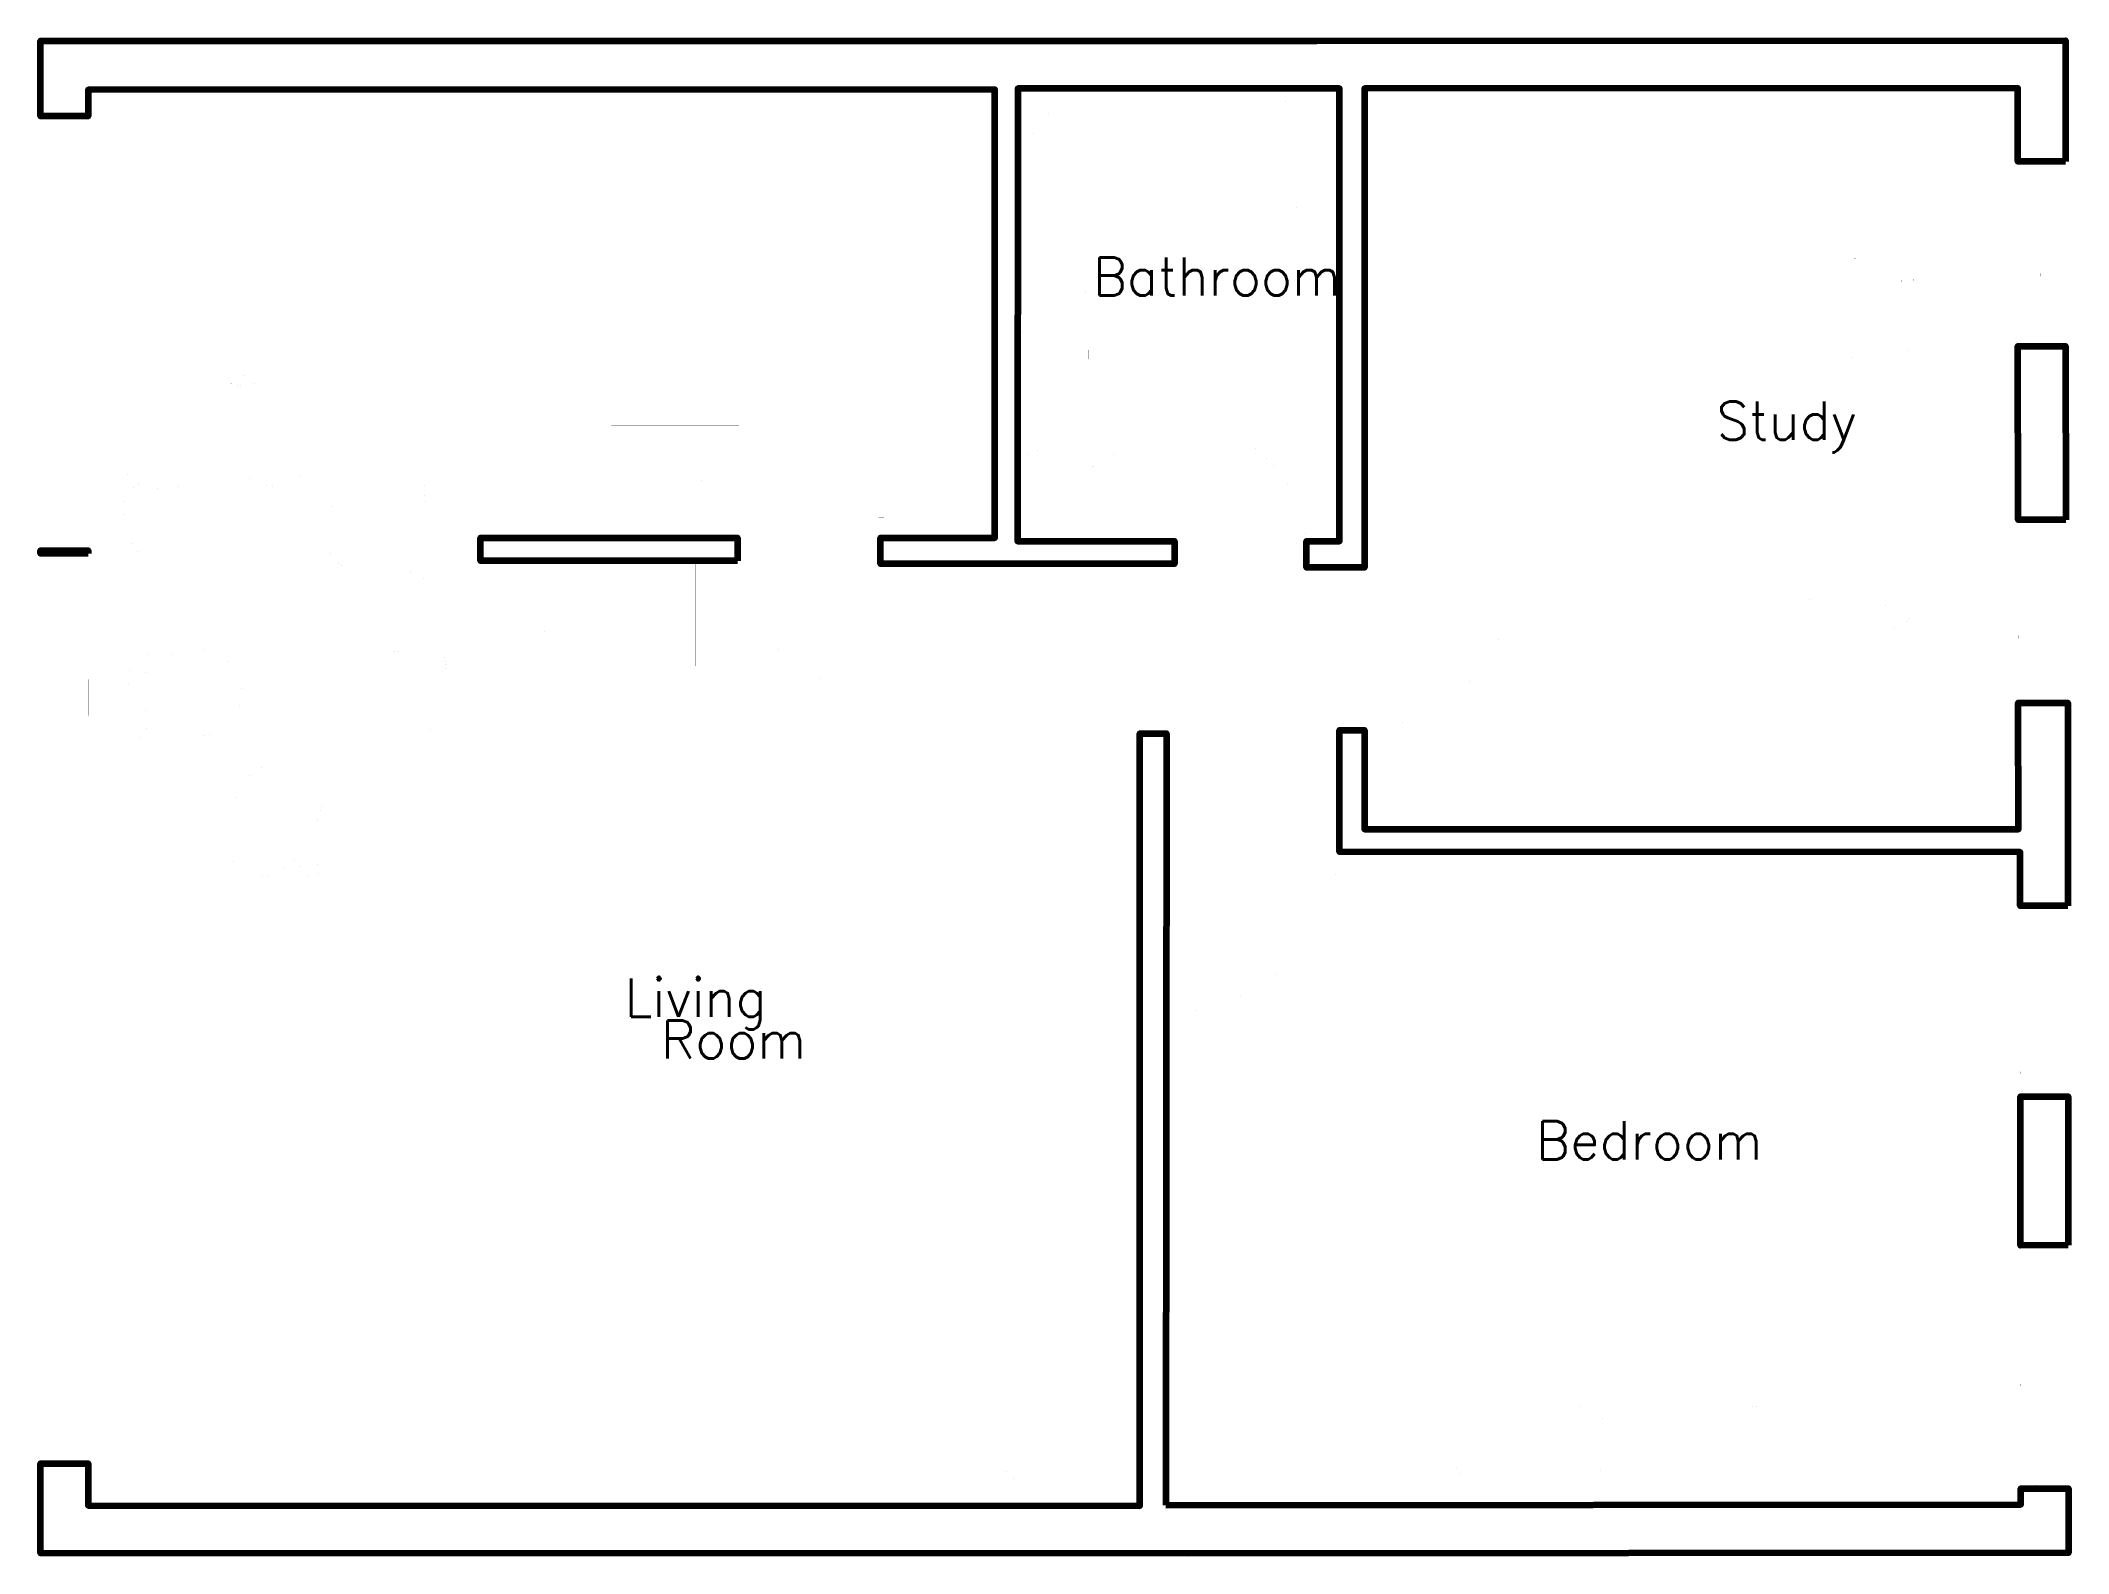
# Model space of a CAD drawing. Header units: metres. Extents: x -6.2 to 4.5, y -5 to 2.9.
import ezdxf
from ezdxf.enums import TextEntityAlignment as Align

# ---------------------------------------------------------------- set-up
doc = ezdxf.new("R2010")
doc.units = ezdxf.units.M
doc.header["$LTSCALE"] = 10
doc.layers.get('0').update_dxf_attribs({"linetype": 'CONTINUOUS', "lineweight": 100})
for name, color, linetype, lineweight in [('doors', 1, 'CONTINUOUS', 100), ('kitchencabinets.us', 121, 'CONTINUOUS', 100), ('roomitems', 2, 'CONTINUOUS', 100), ('texts', 5, 'CONTINUOUS', 100), ('wallitems', 15, 'CONTINUOUS', 100), ('walls', 8, 'CONTINUOUS', 100), ('windows', 3, 'CONTINUOUS', 100)]:
    doc.layers.add(name, color=color, linetype=linetype, lineweight=lineweight)
doc.styles.get("Standard").update_dxf_attribs({"font": 'txt', "width": 0.75, "bigfont": 'bigfont.shx'})

msp = doc.modelspace()

# ---------------------------------------------------------------- texts
at = {"layer": 'texts'}
for s, p in [('Bathroom', (0.014, 1.665)), ('Study', (3.005, 0.908)), ('Living', (-2.722, -2.12)), ('Room', (-2.522, -2.34)), ('Bedroom', (2.284, -2.869))]:
    msp.add_text(s, height=0.2, dxfattribs=at).set_placement(p, align=Align.MIDDLE_CENTER)

# ---------------------------------------------------------------- blocks, each defined once
blk = doc.blocks.new('W-0-0')
at = {"color": 0}
for points, const_width in [([(-532, 60), (-638, 60)], 0.01), ([(-638, 60), (-638, 50)], 0.01), ([(-532, 60), (-638, 60)], 0.01), ([(-632, 60), (-638, 60)], 0.01), ([(-638, 60), (-638, 50)], 0.01), ([(-638, 50), (-638, 40)], 0.01), ([(-638, 50), (-638, 40)], 0.01), ([(-638, 40), (-638, 30)], 0.01), ([(-638, 40), (-638, 30)], 0.01), ([(-638, 30), (-638, 20)], 0.01), ([(-638, 30), (-638, 20)], 0.01), ([(-638, 20), (-638, 10)], 0.01), ([(-638, 20), (-638, 10)], 0.01), ([(-638, 10), (-638, 0)], 0.01), ([(-638, 10), (-638, 0)], 0.01), ([(-638, 0), (-638, -10)], 0.01), ([(-638, 0), (-638, -10)], 0.01), ([(-625, 60), (-632, 60)], 0.01), ([(-618, 60), (-625, 60)], 0.01), ([(-612, 60), (-618, 60)], 0.01), ([(-605, 60), (-612, 60)], 0.01), ([(-598, 60), (-605, 60)], 0.01), ([(-592, 60), (-598, 60)], 0.01), ([(-585, 60), (-592, 60)], 0.01), ([(-578, 60), (-585, 60)], 0.01), ([(-572, 60), (-578, 60)], 0.01), ([(-565, 60), (-572, 60)], 0.01), ([(-558, 60), (-565, 60)], 0.01), ([(-558, 60), (-558, 60)], 0.01), ([(-426, 60), (-532, 60)], 0.01), ([(-426, 60), (-532, 60)], 0.01), ([(-319, 60), (-426, 60)], 0.01), ([(-319, 60), (-426, 60)], 0.01), ([(-213, 60), (-319, 60)], 0.01), ([(-213, 60), (-319, 60)], 0.01), ([(-106, 60), (-213, 60)], 0.01), ([(-106, 60), (-213, 60)], 0.01), ([(0, 60), (-106, 60)], 0.01), ([(0, 60), (-106, 60)], 0.01), ([(-40, 20), (-40, 20)], 0.04), ([(-40, 20), (-33, 20)], 0.04), ([(-33, 20), (-27, 20)], 0.04), ([(-27, 20), (-20, 20)], 0.04), ([(-20, 20), (-13, 20)], 0.04), ([(-13, 20), (-7, 20)], 0.04), ([(-7, 20), (0, 20)], 0.04), ([(106, 60), (0, 60)], 0.01), ([(106, 60), (0, 60)], 0.01), ([(0, 20), (0, 20)], 0.01), ([(0, 20), (53, 20)], 0.01), ([(0, 20), (7, 20)], 0.04), ([(7, 20), (13, 20)], 0.04), ([(13, 20), (20, 20)], 0.04), ([(20, 20), (27, 20)], 0.04), ([(27, 20), (33, 20)], 0.04), ([(33, 20), (40, 20)], 0.04), ([(53, 20), (106, 20)], 0.01), ([(213, 60), (106, 60)], 0.01), ([(213, 60), (106, 60)], 0.01), ([(106, 20), (160, 20)], 0.01), ([(160, 20), (213, 20)], 0.01), ([(319, 60), (213, 60)], 0.01), ([(319, 60), (213, 60)], 0.01), ([(213, 20), (266, 20)], 0.01), ([(266, 20), (319, 20)], 0.01), ([(426, 60), (319, 60)], 0.01), ([(426, 60), (319, 60)], 0.01), ([(319, 20), (372, 20)], 0.01), ([(372, 20), (426, 20)], 0.01), ([(532, 60), (426, 60)], 0.01), ([(532, 60), (426, 60)], 0.01), ([(426, 20), (479, 20)], 0.01), ([(479, 20), (532, 20)], 0.01), ([(638, 60), (532, 60)], 0.01), ([(638, 60), (532, 60)], 0.01), ([(532, 20), (585, 20)], 0.01), ([(565, 60), (558, 60)], 0.01), ([(558, 20), (558, 20)], 0.04), ([(558, 20), (565, 20)], 0.04), ([(572, 60), (565, 60)], 0.01), ([(565, 20), (572, 20)], 0.04), ([(578, 60), (572, 60)], 0.01), ([(572, 20), (578, 20)], 0.04), ([(585, 60), (578, 60)], 0.01), ([(578, 20), (585, 20)], 0.04), ([(592, 60), (585, 60)], 0.01), ([(585, 20), (638, 20)], 0.01), ([(585, 20), (592, 20)], 0.04), ([(598, 60), (592, 60)], 0.01), ([(592, 20), (598, 20)], 0.04), ([(605, 60), (598, 60)], 0.01), ([(598, 20), (605, 20)], 0.04), ([(612, 60), (605, 60)], 0.01), ([(605, 20), (612, 20)], 0.04), ([(618, 60), (612, 60)], 0.01), ([(612, 20), (618, 20)], 0.04), ([(625, 60), (618, 60)], 0.01), ([(618, 20), (625, 20)], 0.04), ([(632, 60), (625, 60)], 0.01), ([(625, 20), (632, 20)], 0.04), ([(638, 60), (632, 60)], 0.01), ([(632, 20), (638, 20)], 0.04), ([(638, 50), (638, 60)], 0.01), ([(638, 60), (638, 60)], 0.01), ([(638, 50), (638, 60)], 0.01), ([(638, 40), (638, 50)], 0.01), ([(638, 40), (638, 50)], 0.01), ([(638, 30), (638, 40)], 0.01), ([(638, 30), (638, 40)], 0.01), ([(638, 20), (638, 30)], 0.01), ([(638, 20), (638, 30)], 0.01), ([(638, 10), (638, 20)], 0.01), ([(638, 10), (638, 20)], 0.01), ([(638, 0), (638, 10)], 0.01), ([(638, 0), (638, 10)], 0.01), ([(638, -10), (638, 0)], 0.01), ([(638, -10), (638, 0)], 0.01), ([(-638, -10), (-638, -20)], 0.01), ([(-638, -10), (-638, -20)], 0.01), ([(-638, -20), (-638, -30)], 0.01), ([(-638, -20), (-638, -20)], 0.01), ([(-638, -20), (-585, -20)], 0.01), ([(-638, -20), (-638, -30)], 0.01), ([(-638, -20), (-638, -20)], 0.04), ([(-638, -20), (-632, -20)], 0.04), ([(-638, -30), (-638, -40)], 0.01), ([(-638, -30), (-638, -40)], 0.01), ([(-638, -40), (-638, -50)], 0.01), ([(-638, -40), (-638, -50)], 0.01), ([(-638, -50), (-638, -60)], 0.01), ([(-638, -50), (-638, -60)], 0.01), ([(-638, -60), (-638, -60)], 0.01), ([(-638, -60), (-532, -60)], 0.01), ([(-638, -60), (-638, -60)], 0.01), ([(-638, -60), (-638, -60)], 0.01), ([(-638, -60), (-638, -60)], 0.01), ([(-638, -60), (-532, -60)], 0.01), ([(-638, -60), (-632, -60)], 0.01), ([(-632, -20), (-625, -20)], 0.04), ([(-632, -60), (-625, -60)], 0.01), ([(-625, -20), (-618, -20)], 0.04), ([(-625, -60), (-618, -60)], 0.01), ([(-618, -20), (-612, -20)], 0.04), ([(-618, -60), (-612, -60)], 0.01), ([(-612, -20), (-605, -20)], 0.04), ([(-612, -60), (-605, -60)], 0.01), ([(-605, -20), (-598, -20)], 0.04), ([(-605, -60), (-598, -60)], 0.01), ([(-598, -20), (-592, -20)], 0.04), ([(-598, -60), (-592, -60)], 0.01), ([(-592, -20), (-585, -20)], 0.04), ([(-592, -60), (-585, -60)], 0.01), ([(-585, -20), (-532, -20)], 0.01), ([(-585, -20), (-578, -20)], 0.04), ([(-585, -60), (-578, -60)], 0.01), ([(-578, -20), (-572, -20)], 0.04), ([(-578, -60), (-572, -60)], 0.01), ([(-572, -20), (-565, -20)], 0.04), ([(-572, -60), (-565, -60)], 0.01), ([(-565, -20), (-558, -20)], 0.04), ([(-565, -60), (-558, -60)], 0.01), ([(-532, -20), (-479, -20)], 0.01), ([(-532, -60), (-426, -60)], 0.01), ([(-532, -60), (-426, -60)], 0.01), ([(-479, -20), (-426, -20)], 0.01), ([(-426, -20), (-372, -20)], 0.01), ([(-426, -60), (-319, -60)], 0.01), ([(-426, -60), (-319, -60)], 0.01), ([(-372, -20), (-319, -20)], 0.01), ([(-319, -20), (-266, -20)], 0.01), ([(-319, -60), (-213, -60)], 0.01), ([(-319, -60), (-213, -60)], 0.01), ([(-266, -20), (-213, -20)], 0.01), ([(-213, -20), (-160, -20)], 0.01), ([(-213, -60), (-106, -60)], 0.01), ([(-213, -60), (-106, -60)], 0.01), ([(-160, -20), (-106, -20)], 0.01), ([(-106, -20), (-53, -20)], 0.01), ([(-106, -60), (0, -60)], 0.01), ([(-106, -60), (0, -60)], 0.01), ([(-53, -20), (0, -20)], 0.01), ([(-40, -20), (-40, -20)], 0.04), ([(-40, -20), (-33, -20)], 0.04), ([(-33, -20), (-27, -20)], 0.04), ([(-27, -20), (-20, -20)], 0.04), ([(-20, -20), (-13, -20)], 0.04), ([(-13, -20), (-7, -20)], 0.04), ([(-7, -20), (0, -20)], 0.04), ([(0, -20), (7, -20)], 0.04), ([(0, -60), (106, -60)], 0.01), ([(0, -60), (106, -60)], 0.01), ([(7, -20), (13, -20)], 0.04), ([(13, -20), (20, -20)], 0.04), ([(20, -20), (27, -20)], 0.04), ([(27, -20), (33, -20)], 0.04), ([(33, -20), (40, -20)], 0.04), ([(106, -60), (213, -60)], 0.01), ([(106, -60), (213, -60)], 0.01), ([(213, -60), (319, -60)], 0.01), ([(213, -60), (319, -60)], 0.01), ([(319, -60), (426, -60)], 0.01), ([(319, -60), (426, -60)], 0.01), ([(426, -60), (532, -60)], 0.01), ([(426, -60), (532, -60)], 0.01), ([(532, -60), (638, -60)], 0.01), ([(532, -60), (638, -60)], 0.01), ([(558, -60), (558, -60)], 0.01), ([(558, -60), (565, -60)], 0.01), ([(565, -60), (572, -60)], 0.01), ([(572, -60), (578, -60)], 0.01), ([(578, -60), (585, -60)], 0.01), ([(585, -60), (592, -60)], 0.01), ([(592, -60), (598, -60)], 0.01), ([(598, -60), (605, -60)], 0.01), ([(605, -60), (612, -60)], 0.01), ([(612, -60), (618, -60)], 0.01), ([(618, -60), (625, -60)], 0.01), ([(625, -60), (632, -60)], 0.01), ([(632, -60), (638, -60)], 0.01), ([(638, -20), (638, -10)], 0.01), ([(638, -20), (638, -10)], 0.01), ([(638, -30), (638, -20)], 0.01), ([(638, -30), (638, -20)], 0.01), ([(638, -40), (638, -30)], 0.01), ([(638, -40), (638, -30)], 0.01), ([(638, -50), (638, -40)], 0.01), ([(638, -50), (638, -40)], 0.01), ([(638, -60), (638, -50)], 0.01), ([(638, -60), (638, -50)], 0.01)]:
    blk.add_lwpolyline(points, dxfattribs=dict(at, const_width=const_width))
blk = doc.blocks.new('W-0-1')
at = {"color": 0}
for points, const_width in [([(-417, 60), (-500, 60)], 0.01), ([(-500, 60), (-500, 50)], 0.01), ([(-417, 60), (-500, 60)], 0.01), ([(-493, 60), (-500, 60)], 0.01), ([(-500, 60), (-500, 50)], 0.01), ([(-500, 50), (-500, 40)], 0.01), ([(-500, 50), (-500, 40)], 0.01), ([(-500, 40), (-500, 30)], 0.01), ([(-500, 40), (-500, 30)], 0.01), ([(-500, 30), (-500, 20)], 0.01), ([(-500, 30), (-500, 20)], 0.01), ([(-500, 20), (-500, 10)], 0.01), ([(-500, 20), (-500, 20)], 0.01), ([(-500, 20), (-417, 20)], 0.01), ([(-500, 20), (-500, 10)], 0.01), ([(-500, 20), (-500, 20)], 0.04), ([(-500, 20), (-493, 20)], 0.04), ([(-500, 10), (-500, 0)], 0.01), ([(-500, 10), (-500, 0)], 0.01), ([(-500, 0), (-500, -10)], 0.01), ([(-500, 0), (-500, -10)], 0.01), ([(-487, 60), (-493, 60)], 0.01), ([(-493, 20), (-487, 20)], 0.04), ([(-480, 60), (-487, 60)], 0.01), ([(-487, 20), (-480, 20)], 0.04), ([(-473, 60), (-480, 60)], 0.01), ([(-480, 20), (-473, 20)], 0.04), ([(-467, 60), (-473, 60)], 0.01), ([(-473, 20), (-467, 20)], 0.04), ([(-460, 60), (-467, 60)], 0.01), ([(-467, 20), (-460, 20)], 0.04), ([(-453, 60), (-460, 60)], 0.01), ([(-460, 20), (-453, 20)], 0.04), ([(-447, 60), (-453, 60)], 0.01), ([(-453, 20), (-447, 20)], 0.04), ([(-440, 60), (-447, 60)], 0.01), ([(-447, 20), (-440, 20)], 0.04), ([(-433, 60), (-440, 60)], 0.01), ([(-440, 20), (-433, 20)], 0.04), ([(-427, 60), (-433, 60)], 0.01), ([(-433, 20), (-427, 20)], 0.04), ([(-420, 60), (-427, 60)], 0.01), ([(-427, 20), (-420, 20)], 0.04), ([(-420, 60), (-420, 60)], 0.01), ([(-333, 60), (-417, 60)], 0.01), ([(-333, 60), (-417, 60)], 0.01), ([(-417, 20), (-333, 20)], 0.01), ([(-250, 60), (-333, 60)], 0.01), ([(-250, 60), (-333, 60)], 0.01), ([(-333, 20), (-250, 20)], 0.01), ([(-167, 60), (-250, 60)], 0.01), ([(-167, 60), (-250, 60)], 0.01), ([(-250, 20), (-167, 20)], 0.01), ([(-83, 60), (-167, 60)], 0.01), ([(-83, 60), (-167, 60)], 0.01), ([(-167, 20), (-83, 20)], 0.01), ([(0, 60), (-83, 60)], 0.01), ([(0, 60), (-83, 60)], 0.01), ([(-83, 20), (0, 20)], 0.01), ([(83, 60), (0, 60)], 0.01), ([(83, 60), (0, 60)], 0.01), ([(0, 20), (83, 20)], 0.01), ([(167, 60), (83, 60)], 0.01), ([(167, 60), (83, 60)], 0.01), ([(83, 20), (167, 20)], 0.01), ([(250, 60), (167, 60)], 0.01), ([(250, 60), (167, 60)], 0.01), ([(167, 20), (250, 20)], 0.01), ([(333, 60), (250, 60)], 0.01), ([(333, 60), (250, 60)], 0.01), ([(250, 20), (333, 20)], 0.01), ([(417, 60), (333, 60)], 0.01), ([(417, 60), (333, 60)], 0.01), ([(333, 20), (417, 20)], 0.01), ([(500, 60), (417, 60)], 0.01), ([(500, 60), (417, 60)], 0.01), ([(417, 20), (500, 20)], 0.01), ([(427, 60), (420, 60)], 0.01), ([(420, 20), (420, 20)], 0.04), ([(420, 20), (427, 20)], 0.04), ([(433, 60), (427, 60)], 0.01), ([(427, 20), (433, 20)], 0.04), ([(440, 60), (433, 60)], 0.01), ([(433, 20), (440, 20)], 0.04), ([(447, 60), (440, 60)], 0.01), ([(440, 20), (447, 20)], 0.04), ([(453, 60), (447, 60)], 0.01), ([(447, 20), (453, 20)], 0.04), ([(460, 60), (453, 60)], 0.01), ([(453, 20), (460, 20)], 0.04), ([(467, 60), (460, 60)], 0.01), ([(460, 20), (467, 20)], 0.04), ([(473, 60), (467, 60)], 0.01), ([(467, 20), (473, 20)], 0.04), ([(480, 60), (473, 60)], 0.01), ([(473, 20), (480, 20)], 0.04), ([(487, 60), (480, 60)], 0.01), ([(480, 20), (487, 20)], 0.04), ([(493, 60), (487, 60)], 0.01), ([(487, 20), (493, 20)], 0.04), ([(500, 60), (493, 60)], 0.01), ([(493, 20), (500, 20)], 0.04), ([(500, 50), (500, 60)], 0.01), ([(500, 60), (500, 60)], 0.01), ([(500, 50), (500, 60)], 0.01), ([(500, 40), (500, 50)], 0.01), ([(500, 40), (500, 50)], 0.01), ([(500, 30), (500, 40)], 0.01), ([(500, 30), (500, 40)], 0.01), ([(500, 20), (500, 30)], 0.01), ([(500, 20), (500, 30)], 0.01), ([(500, 10), (500, 20)], 0.01), ([(500, 10), (500, 20)], 0.01), ([(500, 0), (500, 10)], 0.01), ([(500, 0), (500, 10)], 0.01), ([(500, -10), (500, 0)], 0.01), ([(500, -10), (500, 0)], 0.01), ([(-500, -10), (-500, -20)], 0.01), ([(-500, -10), (-500, -20)], 0.01), ([(-500, -20), (-500, -30)], 0.01), ([(-500, -20), (-500, -20)], 0.01), ([(-500, -20), (-417, -20)], 0.01), ([(-500, -20), (-500, -30)], 0.01), ([(-500, -20), (-500, -20)], 0.04), ([(-500, -20), (-493, -20)], 0.04), ([(-500, -30), (-500, -40)], 0.01), ([(-500, -30), (-500, -40)], 0.01), ([(-500, -40), (-500, -50)], 0.01), ([(-500, -40), (-500, -50)], 0.01), ([(-500, -50), (-500, -60)], 0.01), ([(-500, -50), (-500, -60)], 0.01), ([(-500, -60), (-500, -60)], 0.01), ([(-500, -60), (-417, -60)], 0.01), ([(-500, -60), (-500, -60)], 0.01), ([(-500, -60), (-500, -60)], 0.01), ([(-500, -60), (-500, -60)], 0.01), ([(-500, -60), (-500, -60)], 0.01), ([(-500, -60), (-500, -60)], 0.01), ([(-500, -60), (-500, -60)], 0.01), ([(-500, -60), (-500, -60)], 0.01), ([(-500, -60), (-500, -60)], 0.01), ([(-500, -60), (-500, -60)], 0.01), ([(-500, -60), (-500, -60)], 0.01), ([(-500, -60), (-500, -60)], 0.01), ([(-500, -60), (-500, -60)], 0.01), ([(-500, -60), (-500, -60)], 0.01), ([(-500, -60), (-500, -60)], 0.01), ([(-500, -60), (-500, -60)], 0.01), ([(-500, -60), (-417, -60)], 0.01), ([(-500, -60), (-493, -60)], 0.01), ([(-493, -20), (-487, -20)], 0.04), ([(-493, -60), (-487, -60)], 0.01), ([(-487, -20), (-480, -20)], 0.04), ([(-487, -60), (-480, -60)], 0.01), ([(-480, -20), (-473, -20)], 0.04), ([(-480, -60), (-473, -60)], 0.01), ([(-473, -20), (-467, -20)], 0.04), ([(-473, -60), (-467, -60)], 0.01), ([(-467, -20), (-460, -20)], 0.04), ([(-467, -60), (-460, -60)], 0.01), ([(-460, -20), (-453, -20)], 0.04), ([(-460, -60), (-453, -60)], 0.01), ([(-453, -20), (-447, -20)], 0.04), ([(-453, -60), (-447, -60)], 0.01), ([(-447, -20), (-440, -20)], 0.04), ([(-447, -60), (-440, -60)], 0.01), ([(-440, -20), (-433, -20)], 0.04), ([(-440, -60), (-433, -60)], 0.01), ([(-433, -20), (-427, -20)], 0.04), ([(-433, -60), (-427, -60)], 0.01), ([(-427, -20), (-420, -20)], 0.04), ([(-427, -60), (-420, -60)], 0.01), ([(-417, -20), (-333, -20)], 0.01), ([(-417, -60), (-333, -60)], 0.01), ([(-417, -60), (-333, -60)], 0.01), ([(-333, -20), (-250, -20)], 0.01), ([(-333, -60), (-250, -60)], 0.01), ([(-333, -60), (-250, -60)], 0.01), ([(-250, -20), (-167, -20)], 0.01), ([(-250, -60), (-167, -60)], 0.01), ([(-250, -60), (-167, -60)], 0.01), ([(-167, -20), (-83, -20)], 0.01), ([(-167, -60), (-83, -60)], 0.01), ([(-167, -60), (-83, -60)], 0.01), ([(-83, -20), (0, -20)], 0.01), ([(-83, -60), (0, -60)], 0.01), ([(-83, -60), (0, -60)], 0.01), ([(0, -20), (83, -20)], 0.01), ([(0, -60), (83, -60)], 0.01), ([(0, -60), (83, -60)], 0.01), ([(83, -20), (167, -20)], 0.01), ([(83, -60), (167, -60)], 0.01), ([(83, -60), (167, -60)], 0.01), ([(167, -20), (250, -20)], 0.01), ([(167, -60), (250, -60)], 0.01), ([(167, -60), (250, -60)], 0.01), ([(250, -20), (333, -20)], 0.01), ([(250, -60), (333, -60)], 0.01), ([(250, -60), (333, -60)], 0.01), ([(333, -20), (417, -20)], 0.01), ([(333, -60), (417, -60)], 0.01), ([(333, -60), (417, -60)], 0.01), ([(417, -20), (500, -20)], 0.01), ([(417, -60), (500, -60)], 0.01), ([(417, -60), (500, -60)], 0.01), ([(420, -20), (420, -20)], 0.04), ([(420, -20), (427, -20)], 0.04), ([(420, -60), (420, -60)], 0.01), ([(420, -60), (427, -60)], 0.01), ([(427, -20), (433, -20)], 0.04), ([(427, -60), (433, -60)], 0.01), ([(433, -20), (440, -20)], 0.04), ([(433, -60), (440, -60)], 0.01), ([(440, -20), (447, -20)], 0.04), ([(440, -60), (447, -60)], 0.01), ([(447, -20), (453, -20)], 0.04), ([(447, -60), (453, -60)], 0.01), ([(453, -20), (460, -20)], 0.04), ([(453, -60), (460, -60)], 0.01), ([(460, -20), (467, -20)], 0.04), ([(460, -60), (467, -60)], 0.01), ([(467, -20), (473, -20)], 0.04), ([(467, -60), (473, -60)], 0.01), ([(473, -20), (480, -20)], 0.04), ([(473, -60), (480, -60)], 0.01), ([(480, -20), (487, -20)], 0.04), ([(480, -60), (487, -60)], 0.01), ([(487, -20), (493, -20)], 0.04), ([(487, -60), (493, -60)], 0.01), ([(493, -20), (500, -20)], 0.04), ([(493, -60), (500, -60)], 0.01), ([(500, -20), (500, -10)], 0.01), ([(500, -20), (500, -10)], 0.01), ([(500, -30), (500, -20)], 0.01), ([(500, -30), (500, -20)], 0.01), ([(500, -40), (500, -30)], 0.01), ([(500, -40), (500, -30)], 0.01), ([(500, -50), (500, -40)], 0.01), ([(500, -50), (500, -40)], 0.01), ([(500, -60), (500, -50)], 0.01), ([(500, -60), (500, -50)], 0.01)]:
    blk.add_lwpolyline(points, dxfattribs=dict(at, const_width=const_width))
blk = doc.blocks.new('F-0-0')
at = {"color": 0, "const_width": 0.01}
for points in [[(-1056, 331), (-1056, 331)], [(-1056, 331), (-880, 331)], [(-1056, 278), (-1056, 331)], [(-1056, 331), (-1056, 331)], [(-1056, 331), (-1056, 331)], [(-880, 331), (-704, 331)], [(-704, 331), (-528, 331)], [(-528, 331), (-352, 331)], [(-352, 331), (-176, 331)], [(-176, 331), (0, 331)], [(0, 331), (176, 331)], [(176, 331), (352, 331)], [(352, 331), (528, 331)], [(528, 331), (704, 331)], [(704, 331), (880, 331)], [(880, 331), (1056, 331)], [(1056, 331), (1056, 278)], [(-1056, 224), (-1056, 278)], [(-1056, 171), (-1056, 224)], [(1056, 278), (1056, 224)], [(1056, 224), (1056, 171)], [(-1056, 118), (-1056, 171)], [(-1056, 64), (-1056, 118)], [(1056, 171), (1056, 118)], [(1056, 118), (1056, 64)], [(-1056, 11), (-1056, 64)], [(-1056, -42), (-1056, 11)], [(1056, 64), (1056, 11)], [(1056, 11), (1056, -42)], [(-1056, -96), (-1056, -42)], [(-1056, -149), (-1056, -96)], [(1056, -42), (1056, -96)], [(1056, -96), (1056, -149)], [(-1056, -202), (-1056, -149)], [(-1056, -256), (-1056, -202)], [(1056, -149), (1056, -202)], [(1056, -202), (1056, -256)], [(-1056, -309), (-1056, -256)], [(-880, -309), (-1056, -309)], [(-1056, -309), (-1056, -309)], [(-1056, -309), (-880, -309)], [(-1056, -311), (-1056, -309)], [(-1056, -309), (-1056, -309)], [(-1056, -309), (-1056, -309)], [(-1056, -313), (-1056, -311)], [(-1056, -314), (-1056, -313)], [(-1056, -316), (-1056, -314)], [(-1056, -318), (-1056, -316)], [(-1056, -320), (-1056, -318)], [(-704, -309), (-880, -309)], [(-880, -309), (-704, -309)], [(-528, -309), (-704, -309)], [(-704, -309), (-528, -309)], [(-352, -309), (-528, -309)], [(-528, -309), (-352, -309)], [(-176, -309), (-352, -309)], [(-352, -309), (-176, -309)], [(0, -309), (-176, -309)], [(-176, -309), (0, -309)], [(176, -309), (0, -309)], [(0, -309), (176, -309)], [(0, -311), (0, -309)], [(0, -313), (0, -311)], [(0, -314), (0, -313)], [(0, -316), (0, -314)], [(0, -318), (0, -316)], [(0, -320), (0, -318)], [(352, -309), (176, -309)], [(176, -309), (352, -309)], [(528, -309), (352, -309)], [(352, -309), (528, -309)], [(704, -309), (528, -309)], [(528, -309), (704, -309)], [(880, -309), (704, -309)], [(704, -309), (880, -309)], [(1056, -309), (880, -309)], [(880, -309), (1056, -309)], [(1056, -256), (1056, -309)], [(1056, -309), (1056, -311)], [(1056, -311), (1056, -313)], [(1056, -313), (1056, -314)], [(1056, -314), (1056, -316)], [(1056, -316), (1056, -318)], [(1056, -318), (1056, -320)], [(-1056, -322), (-1056, -320)], [(-1056, -324), (-1056, -322)], [(-1056, -325), (-1056, -324)], [(-1056, -327), (-1056, -325)], [(-1056, -329), (-1056, -327)], [(-1056, -331), (-1056, -329)], [(-880, -331), (-1056, -331)], [(-704, -331), (-880, -331)], [(-528, -331), (-704, -331)], [(-352, -331), (-528, -331)], [(-176, -331), (-352, -331)], [(0, -331), (-176, -331)], [(-144, -346), (-144, -345)], [(-144, -345), (-144, -345)], [(-144, -345), (-144, -345)], [(-144, -345), (-143, -345)], [(-144, -347), (-144, -346)], [(-144, -349), (-144, -347)], [(-144, -350), (-144, -349)], [(-144, -351), (-144, -350)], [(-144, -352), (-144, -351)], [(-144, -353), (-144, -352)], [(-144, -354), (-144, -353)], [(-144, -355), (-144, -354)], [(-144, -356), (-144, -355)], [(-144, -357), (-144, -356)], [(-144, -358), (-144, -357)], [(-144, -359), (-144, -358)], [(-143, -359), (-144, -359)], [(-144, -359), (-144, -359)], [(-143, -345), (-143, -344)], [(-143, -344), (-143, -344)], [(-143, -344), (-143, -344)], [(-143, -344), (-142, -344)], [(-143, -345), (-143, -345)], [(-143, -345), (-143, -345)], [(-142, -359), (-143, -359)], [(-143, -359), (-143, -359)], [(-143, -359), (-143, -359)], [(-143, -359), (-143, -359)], [(-143, -359), (-143, -359)], [(-143, -359), (-143, -359)], [(-142, -344), (-142, -344)], [(-142, -344), (-139, -344)], [(-142, -344), (-142, -344)], [(-142, -344), (-142, -344)], [(-142, -344), (-142, -344)], [(-142, -344), (-142, -344)], [(-142, -344), (-142, -344)], [(-142, -344), (-142, -344)], [(-142, -344), (-142, -344)], [(-142, -344), (-142, -344)], [(-142, -344), (-142, -344)], [(-142, -344), (-142, -344)], [(-142, -344), (-142, -344)], [(-142, -344), (-142, -344)], [(-142, -344), (-142, -344)], [(-142, -344), (-142, -344)], [(-142, -344), (-142, -344)], [(-142, -344), (-142, -344)], [(-142, -344), (-142, -344)], [(-142, -360), (-142, -359)], [(-139, -360), (-142, -360)], [(-142, -360), (-142, -360)], [(-142, -360), (-142, -360)], [(-139, -331), (-139, -331)], [(-139, -331), (-138, -331)], [(-139, -332), (-139, -331)], [(-139, -331), (-139, -331)], [(-139, -331), (-139, -331)], [(-139, -333), (-139, -332)], [(-139, -334), (-139, -333)], [(-139, -335), (-139, -334)], [(-139, -336), (-139, -335)], [(-139, -338), (-139, -336)], [(-139, -339), (-139, -338)], [(-139, -340), (-139, -339)], [(-139, -341), (-139, -340)], [(-139, -342), (-139, -341)], [(-139, -343), (-139, -342)], [(-139, -344), (-139, -343)], [(-138, -344), (-139, -344)], [(-139, -344), (-137, -344)], [(-137, -360), (-139, -360)], [(-138, -331), (-136, -331)], [(-136, -344), (-138, -344)], [(-137, -344), (-135, -344)], [(-135, -360), (-137, -360)], [(-136, -331), (-134, -331)], [(-134, -344), (-136, -344)], [(-135, -344), (-132, -344)], [(-132, -360), (-135, -360)], [(-134, -331), (-132, -331)], [(-132, -344), (-134, -344)], [(-132, -331), (-131, -331)], [(-131, -344), (-132, -344)], [(-132, -344), (-130, -344)], [(-130, -360), (-132, -360)], [(-131, -331), (-129, -331)], [(-129, -344), (-131, -344)], [(-130, -344), (-128, -344)], [(-128, -360), (-130, -360)], [(-129, -331), (-127, -331)], [(-127, -344), (-129, -344)], [(-128, -344), (-126, -344)], [(-126, -360), (-128, -360)], [(-127, -331), (-125, -331)], [(-125, -344), (-127, -344)], [(-126, -344), (-123, -344)], [(-123, -360), (-126, -360)], [(-125, -331), (-124, -331)], [(-124, -344), (-125, -344)], [(-124, -331), (-122, -331)], [(-122, -344), (-124, -344)], [(-123, -344), (-121, -344)], [(-121, -360), (-123, -360)], [(-122, -331), (-120, -331)], [(-120, -344), (-122, -344)], [(-121, -344), (-119, -344)], [(-119, -360), (-121, -360)], [(-120, -331), (-118, -331)], [(-118, -344), (-120, -344)], [(-119, -344), (-116, -344)], [(-116, -360), (-119, -360)], [(-118, -331), (-118, -332)], [(-118, -332), (-118, -333)], [(-118, -333), (-118, -334)], [(-118, -334), (-118, -335)], [(-118, -335), (-118, -336)], [(-118, -336), (-118, -338)], [(-118, -338), (-118, -339)], [(-118, -339), (-118, -340)], [(-118, -340), (-118, -341)], [(-118, -341), (-118, -342)], [(-118, -342), (-118, -343)], [(-118, -343), (-118, -344)], [(-116, -344), (-114, -344)], [(-114, -360), (-116, -360)], [(-114, -344), (-114, -344)], [(-114, -344), (-113, -344)], [(-113, -344), (-113, -344)], [(-113, -359), (-113, -360)], [(-113, -360), (-114, -360)], [(-114, -360), (-114, -360)], [(-113, -344), (-113, -344)], [(-113, -344), (-113, -344)], [(-113, -344), (-113, -344)], [(-113, -344), (-112, -345)], [(-112, -359), (-113, -359)], [(-113, -359), (-113, -359)], [(-113, -359), (-113, -359)], [(-113, -359), (-113, -359)], [(-112, -345), (-112, -345)], [(-112, -345), (-112, -345)], [(-112, -345), (-112, -345)], [(-112, -345), (-112, -345)], [(-112, -345), (-112, -345)], [(-112, -345), (-112, -346)], [(-112, -346), (-112, -347)], [(-112, -347), (-112, -349)], [(-112, -349), (-112, -350)], [(-112, -350), (-112, -351)], [(-112, -351), (-112, -352)], [(-112, -352), (-112, -353)], [(-112, -353), (-112, -354)], [(-112, -354), (-112, -355)], [(-112, -355), (-112, -356)], [(-112, -356), (-112, -357)], [(-112, -357), (-112, -358)], [(-112, -358), (-112, -359)], [(-112, -359), (-112, -359)], [(-112, -359), (-112, -359)], [(-112, -359), (-112, -359)], [(-112, -359), (-112, -359)], [(0, -322), (0, -320)], [(0, -324), (0, -322)], [(0, -325), (0, -324)], [(0, -327), (0, -325)], [(0, -329), (0, -327)], [(0, -331), (0, -329)], [(176, -331), (0, -331)], [(0, -331), (0, -331)], [(112, -345), (113, -344)], [(112, -346), (112, -345)], [(112, -345), (112, -345)], [(112, -345), (112, -345)], [(112, -345), (112, -345)], [(112, -345), (112, -345)], [(112, -345), (112, -345)], [(112, -347), (112, -346)], [(112, -349), (112, -347)], [(112, -350), (112, -349)], [(112, -351), (112, -350)], [(112, -352), (112, -351)], [(112, -353), (112, -352)], [(112, -354), (112, -353)], [(112, -355), (112, -354)], [(112, -356), (112, -355)], [(112, -357), (112, -356)], [(112, -358), (112, -357)], [(112, -359), (112, -358)], [(113, -359), (112, -359)], [(112, -359), (112, -359)], [(112, -359), (112, -359)], [(112, -359), (112, -359)], [(112, -359), (112, -359)], [(113, -344), (113, -344)], [(113, -344), (113, -344)], [(113, -344), (113, -344)], [(113, -344), (113, -344)], [(113, -344), (114, -344)], [(113, -360), (113, -359)], [(113, -359), (113, -359)], [(113, -359), (113, -359)], [(113, -359), (113, -359)], [(114, -360), (113, -360)], [(114, -344), (114, -344)], [(114, -344), (116, -344)], [(114, -344), (114, -344)], [(114, -344), (114, -344)], [(114, -344), (114, -344)], [(114, -344), (114, -344)], [(114, -344), (114, -344)], [(114, -344), (114, -344)], [(114, -344), (114, -344)], [(114, -344), (114, -344)], [(114, -344), (114, -344)], [(114, -344), (114, -344)], [(114, -344), (114, -344)], [(114, -344), (114, -344)], [(114, -344), (114, -344)], [(114, -344), (114, -344)], [(114, -344), (114, -344)], [(116, -360), (114, -360)], [(114, -360), (114, -360)], [(116, -344), (119, -344)], [(119, -360), (116, -360)], [(118, -331), (118, -331)], [(118, -331), (120, -331)], [(118, -332), (118, -331)], [(118, -331), (118, -331)], [(118, -331), (118, -331)], [(118, -333), (118, -332)], [(118, -334), (118, -333)], [(118, -335), (118, -334)], [(118, -336), (118, -335)], [(118, -338), (118, -336)], [(118, -339), (118, -338)], [(118, -340), (118, -339)], [(118, -341), (118, -340)], [(118, -342), (118, -341)], [(118, -343), (118, -342)], [(118, -344), (118, -343)], [(120, -344), (118, -344)], [(119, -344), (121, -344)], [(121, -360), (119, -360)], [(120, -331), (122, -331)], [(122, -344), (120, -344)], [(121, -344), (123, -344)], [(123, -360), (121, -360)], [(122, -331), (124, -331)], [(124, -344), (122, -344)], [(123, -344), (126, -344)], [(126, -360), (123, -360)], [(124, -331), (125, -331)], [(125, -344), (124, -344)], [(125, -331), (127, -331)], [(127, -344), (125, -344)], [(126, -344), (128, -344)], [(128, -360), (126, -360)], [(127, -331), (129, -331)], [(129, -344), (127, -344)], [(128, -344), (130, -344)], [(130, -360), (128, -360)], [(129, -331), (131, -331)], [(131, -344), (129, -344)], [(130, -344), (132, -344)], [(132, -360), (130, -360)], [(131, -331), (132, -331)], [(132, -344), (131, -344)], [(132, -331), (134, -331)], [(134, -344), (132, -344)], [(132, -344), (135, -344)], [(135, -360), (132, -360)], [(134, -331), (136, -331)], [(136, -344), (134, -344)], [(135, -344), (137, -344)], [(137, -360), (135, -360)], [(136, -331), (138, -331)], [(138, -344), (136, -344)], [(137, -344), (139, -344)], [(139, -360), (137, -360)], [(138, -331), (139, -331)], [(139, -344), (138, -344)], [(139, -331), (139, -332)], [(139, -332), (139, -333)], [(139, -333), (139, -334)], [(139, -334), (139, -335)], [(139, -335), (139, -336)], [(139, -336), (139, -338)], [(139, -338), (139, -339)], [(139, -339), (139, -340)], [(139, -340), (139, -341)], [(139, -341), (139, -342)], [(139, -342), (139, -343)], [(139, -343), (139, -344)], [(139, -344), (142, -344)], [(142, -360), (139, -360)], [(142, -344), (142, -344)], [(142, -344), (142, -344)], [(142, -344), (142, -344)], [(142, -344), (143, -344)], [(143, -359), (142, -359)], [(142, -359), (142, -360)], [(142, -360), (142, -360)], [(142, -360), (142, -360)], [(143, -344), (143, -344)], [(143, -344), (143, -344)], [(143, -344), (143, -345)], [(143, -345), (143, -345)], [(143, -345), (143, -345)], [(143, -345), (144, -345)], [(144, -359), (143, -359)], [(143, -359), (143, -359)], [(143, -359), (143, -359)], [(143, -359), (143, -359)], [(143, -359), (143, -359)], [(143, -359), (143, -359)], [(144, -345), (144, -345)], [(144, -345), (144, -345)], [(144, -345), (144, -346)], [(144, -346), (144, -347)], [(144, -347), (144, -349)], [(144, -349), (144, -350)], [(144, -350), (144, -351)], [(144, -351), (144, -352)], [(144, -352), (144, -353)], [(144, -353), (144, -354)], [(144, -354), (144, -355)], [(144, -355), (144, -356)], [(144, -356), (144, -357)], [(144, -357), (144, -358)], [(144, -358), (144, -359)], [(144, -359), (144, -359)], [(352, -331), (176, -331)], [(528, -331), (352, -331)], [(704, -331), (528, -331)], [(880, -331), (704, -331)], [(1056, -331), (880, -331)], [(1056, -320), (1056, -322)], [(1056, -322), (1056, -324)], [(1056, -324), (1056, -325)], [(1056, -325), (1056, -327)], [(1056, -327), (1056, -329)], [(1056, -329), (1056, -331)]]:
    blk.add_lwpolyline(points, dxfattribs=at)
blk = doc.blocks.new('F-0-1')
at = {"color": 0, "const_width": 0.01}
for points in [[(-950, 1059), (-950, 1059)], [(-950, 1059), (-791, 1059)], [(-950, 1054), (-950, 1059)], [(-950, 1059), (-950, 1059)], [(-950, 1059), (-950, 1059)], [(-950, 1049), (-950, 1054)], [(-950, 1043), (-950, 1049)], [(-950, 1038), (-950, 1043)], [(-950, 1033), (-950, 1038)], [(-950, 1028), (-950, 1033)], [(-950, 1022), (-950, 1028)], [(-950, 1017), (-950, 1022)], [(-950, 1012), (-950, 1017)], [(-950, 1007), (-950, 1012)], [(-950, 1002), (-950, 1007)], [(-950, 996), (-950, 1002)], [(-950, 996), (-950, 996)], [(-950, 996), (-791, 996)], [(-950, 831), (-950, 996)], [(-950, 996), (-950, 996)], [(-950, 996), (-950, 996)], [(-791, 996), (-950, 996)], [(-950, 996), (-950, 996)], [(-950, 996), (-950, 831)], [(-791, 996), (-950, 996)], [(-791, 1059), (-631, 1059)], [(-791, 996), (-631, 996)], [(-631, 996), (-791, 996)], [(-631, 996), (-791, 996)], [(-631, 1059), (-472, 1059)], [(-631, 996), (-472, 996)], [(-472, 996), (-631, 996)], [(-472, 996), (-631, 996)], [(-472, 1059), (-312, 1059)], [(-472, 996), (-312, 996)], [(-312, 996), (-472, 996)], [(-312, 996), (-472, 996)], [(-312, 1059), (-153, 1059)], [(-312, 996), (-153, 996)], [(-153, 996), (-312, 996)], [(-153, 996), (-312, 996)], [(-153, 1059), (7, 1059)], [(-153, 996), (7, 996)], [(7, 996), (-153, 996)], [(7, 996), (-153, 996)], [(7, 1059), (166, 1059)], [(7, 996), (166, 996)], [(166, 996), (7, 996)], [(166, 996), (7, 996)], [(166, 1059), (326, 1059)], [(166, 996), (326, 996)], [(326, 996), (166, 996)], [(326, 996), (166, 996)], [(326, 1059), (486, 1059)], [(326, 996), (486, 996)], [(486, 996), (326, 996)], [(486, 996), (326, 996)], [(486, 1059), (645, 1059)], [(486, 996), (645, 996)], [(645, 996), (486, 996)], [(645, 996), (486, 996)], [(645, 1059), (805, 1059)], [(645, 996), (805, 996)], [(805, 996), (645, 996)], [(805, 996), (645, 996)], [(805, 1059), (964, 1059)], [(805, 996), (964, 996)], [(964, 996), (805, 996)], [(964, 996), (805, 996)], [(964, 1059), (964, 1054)], [(964, 1054), (964, 1049)], [(964, 1049), (964, 1043)], [(964, 1043), (964, 1038)], [(964, 1038), (964, 1033)], [(964, 1033), (964, 1028)], [(964, 1028), (964, 1022)], [(964, 1022), (964, 1017)], [(964, 1017), (964, 1012)], [(964, 1012), (964, 1007)], [(964, 1007), (964, 1002)], [(964, 1002), (964, 996)], [(964, 996), (964, 831)], [(964, 831), (964, 996)], [(964, 996), (964, 996)], [(-830, 838), (-827, 852)], [(-827, 852), (-821, 865)], [(-821, 865), (-813, 876)], [(-813, 876), (-804, 888)], [(-804, 888), (-793, 897)], [(-793, 897), (-780, 906)], [(-780, 906), (-766, 914)], [(-766, 914), (-751, 920)], [(-751, 920), (-735, 924)], [(-735, 924), (-718, 927)], [(-718, 927), (-700, 928)], [(-700, 928), (-700, 928)], [(-700, 928), (-657, 928)], [(-700, 928), (-700, 928)], [(-700, 928), (-700, 928)], [(-700, 928), (-700, 928)], [(-700, 928), (-700, 928)], [(-700, 928), (-700, 928)], [(-700, 928), (-700, 928)], [(-700, 928), (-700, 928)], [(-700, 928), (-700, 928)], [(-700, 928), (-700, 928)], [(-700, 928), (-700, 928)], [(-700, 928), (-700, 928)], [(-700, 928), (-700, 928)], [(-700, 928), (-700, 928)], [(-700, 928), (-700, 928)], [(-657, 928), (-613, 928)], [(-613, 928), (-570, 928)], [(-570, 928), (-526, 928)], [(-526, 928), (-483, 928)], [(-483, 928), (-439, 928)], [(-439, 928), (-396, 928)], [(-396, 928), (-353, 928)], [(-353, 928), (-309, 928)], [(-309, 928), (-266, 928)], [(-266, 928), (-222, 928)], [(-222, 928), (-179, 928)], [(-179, 928), (-161, 927)], [(-161, 927), (-144, 924)], [(-144, 924), (-128, 920)], [(-128, 920), (-113, 914)], [(-113, 914), (-99, 906)], [(-99, 906), (-86, 897)], [(-86, 897), (-75, 888)], [(-75, 888), (-65, 876)], [(-65, 876), (-58, 865)], [(-58, 865), (-52, 852)], [(-52, 852), (-49, 838)], [(78, 838), (82, 852)], [(82, 852), (87, 865)], [(87, 865), (95, 876)], [(95, 876), (104, 888)], [(104, 888), (115, 897)], [(115, 897), (128, 906)], [(128, 906), (142, 914)], [(142, 914), (157, 920)], [(157, 920), (173, 924)], [(173, 924), (190, 927)], [(190, 927), (208, 928)], [(208, 928), (208, 928)], [(208, 928), (251, 928)], [(208, 928), (208, 928)], [(208, 928), (208, 928)], [(208, 928), (208, 928)], [(208, 928), (208, 928)], [(208, 928), (208, 928)], [(208, 928), (208, 928)], [(208, 928), (208, 928)], [(208, 928), (208, 928)], [(208, 928), (208, 928)], [(208, 928), (208, 928)], [(208, 928), (208, 928)], [(208, 928), (208, 928)], [(208, 928), (208, 928)], [(208, 928), (208, 928)], [(251, 928), (295, 928)], [(295, 928), (338, 928)], [(338, 928), (381, 928)], [(381, 928), (425, 928)], [(425, 928), (468, 928)], [(468, 928), (511, 928)], [(511, 928), (555, 928)], [(555, 928), (598, 928)], [(598, 928), (641, 928)], [(641, 928), (685, 928)], [(685, 928), (728, 928)], [(728, 928), (746, 927)], [(746, 927), (763, 924)], [(763, 924), (779, 920)], [(779, 920), (794, 914)], [(794, 914), (808, 906)], [(808, 906), (821, 897)], [(821, 897), (832, 888)], [(832, 888), (841, 876)], [(841, 876), (849, 865)], [(849, 865), (855, 852)], [(855, 852), (858, 838)], [(-950, 666), (-950, 831)], [(-950, 831), (-950, 666)], [(-831, 824), (-830, 838)], [(-831, 809), (-831, 824)], [(-831, 793), (-831, 809)], [(-831, 778), (-831, 793)], [(-831, 762), (-831, 778)], [(-831, 747), (-831, 762)], [(-831, 731), (-831, 747)], [(-49, 838), (-48, 824)], [(-48, 824), (-48, 809)], [(-48, 809), (-48, 793)], [(-48, 793), (-48, 778)], [(-48, 778), (-48, 762)], [(-48, 762), (-48, 747)], [(-48, 747), (-48, 731)], [(77, 824), (78, 838)], [(77, 809), (77, 824)], [(77, 793), (77, 809)], [(77, 778), (77, 793)], [(77, 762), (77, 778)], [(77, 747), (77, 762)], [(77, 731), (77, 747)], [(858, 838), (859, 824)], [(859, 824), (859, 809)], [(859, 809), (859, 793)], [(859, 793), (859, 778)], [(859, 778), (859, 762)], [(859, 762), (859, 747)], [(859, 747), (859, 731)], [(964, 831), (964, 666)], [(964, 666), (964, 831)], [(-950, 501), (-950, 666)], [(-950, 666), (-950, 501)], [(-831, 716), (-831, 731)], [(-831, 701), (-831, 716)], [(-831, 685), (-831, 701)], [(-831, 670), (-831, 685)], [(-831, 654), (-831, 670)], [(-831, 639), (-831, 654)], [(-830, 625), (-831, 639)], [(-48, 639), (-49, 625)], [(-48, 731), (-48, 716)], [(-48, 716), (-48, 701)], [(-48, 701), (-48, 685)], [(-48, 685), (-48, 670)], [(-48, 670), (-48, 654)], [(-48, 654), (-48, 639)], [(77, 716), (77, 731)], [(77, 701), (77, 716)], [(77, 685), (77, 701)], [(77, 670), (77, 685)], [(77, 654), (77, 670)], [(77, 639), (77, 654)], [(78, 625), (77, 639)], [(859, 639), (858, 625)], [(859, 731), (859, 716)], [(859, 716), (859, 701)], [(859, 701), (859, 685)], [(859, 685), (859, 670)], [(859, 670), (859, 654)], [(859, 654), (859, 639)], [(964, 666), (964, 501)], [(964, 501), (964, 666)], [(-827, 611), (-830, 625)], [(-821, 598), (-827, 611)], [(-813, 586), (-821, 598)], [(-804, 575), (-813, 586)], [(-793, 565), (-804, 575)], [(-780, 557), (-793, 565)], [(-766, 549), (-780, 557)], [(-751, 543), (-766, 549)], [(-735, 539), (-751, 543)], [(-718, 536), (-735, 539)], [(-700, 535), (-718, 536)], [(-657, 535), (-700, 535)], [(-613, 535), (-657, 535)], [(-570, 535), (-613, 535)], [(-526, 535), (-570, 535)], [(-483, 535), (-526, 535)], [(-439, 535), (-483, 535)], [(-396, 535), (-439, 535)], [(-353, 535), (-396, 535)], [(-309, 535), (-353, 535)], [(-266, 535), (-309, 535)], [(-222, 535), (-266, 535)], [(-179, 535), (-222, 535)], [(-161, 536), (-179, 535)], [(-144, 539), (-161, 536)], [(-128, 543), (-144, 539)], [(-113, 549), (-128, 543)], [(-99, 557), (-113, 549)], [(-86, 565), (-99, 557)], [(-75, 575), (-86, 565)], [(-65, 586), (-75, 575)], [(-58, 598), (-65, 586)], [(-52, 611), (-58, 598)], [(-49, 625), (-52, 611)], [(82, 611), (78, 625)], [(87, 598), (82, 611)], [(95, 586), (87, 598)], [(104, 575), (95, 586)], [(115, 565), (104, 575)], [(128, 557), (115, 565)], [(142, 549), (128, 557)], [(157, 543), (142, 549)], [(173, 539), (157, 543)], [(190, 536), (173, 539)], [(208, 535), (190, 536)], [(251, 535), (208, 535)], [(295, 535), (251, 535)], [(338, 535), (295, 535)], [(381, 535), (338, 535)], [(425, 535), (381, 535)], [(468, 535), (425, 535)], [(511, 535), (468, 535)], [(555, 535), (511, 535)], [(598, 535), (555, 535)], [(641, 535), (598, 535)], [(685, 535), (641, 535)], [(728, 535), (685, 535)], [(746, 536), (728, 535)], [(763, 539), (746, 536)], [(779, 543), (763, 539)], [(794, 549), (779, 543)], [(808, 557), (794, 549)], [(821, 565), (808, 557)], [(832, 575), (821, 565)], [(841, 586), (832, 575)], [(849, 598), (841, 586)], [(855, 611), (849, 598)], [(858, 625), (855, 611)], [(-950, 335), (-950, 501)], [(-950, 501), (-950, 336)], [(-950, 476), (-950, 476)], [(-950, 476), (-829, 476)], [(-829, 476), (-709, 476)], [(-709, 476), (-588, 476)], [(-588, 476), (-468, 476)], [(-468, 476), (-347, 476)], [(-347, 476), (-226, 476)], [(-226, 476), (-106, 476)], [(-106, 476), (15, 476)], [(15, 476), (136, 476)], [(136, 476), (256, 476)], [(256, 476), (377, 476)], [(377, 476), (497, 476)], [(497, 476), (497, 476)], [(497, 476), (497, 454)], [(536, 454), (497, 476)], [(497, 454), (497, 432)], [(497, 432), (497, 410)], [(575, 432), (536, 454)], [(614, 410), (575, 432)], [(964, 501), (964, 335)], [(964, 336), (964, 501)], [(-950, 336), (-950, 171)], [(-950, 170), (-950, 335)], [(497, 410), (497, 389)], [(497, 389), (497, 367)], [(497, 367), (497, 345)], [(497, 345), (497, 324)], [(497, 324), (497, 302)], [(653, 389), (614, 410)], [(692, 367), (653, 389)], [(731, 345), (692, 367)], [(770, 324), (731, 345)], [(808, 302), (770, 324)], [(964, 171), (964, 336)], [(964, 335), (964, 170)], [(497, 302), (497, 280)], [(497, 280), (497, 259)], [(497, 259), (497, 237)], [(497, 237), (497, 215)], [(497, 215), (497, 215)], [(497, 215), (536, 215)], [(536, 215), (575, 215)], [(575, 215), (614, 215)], [(614, 215), (653, 215)], [(653, 215), (692, 215)], [(692, 215), (731, 215)], [(731, 215), (770, 215)], [(770, 215), (808, 215)], [(847, 280), (808, 302)], [(808, 215), (847, 215)], [(886, 259), (847, 280)], [(847, 215), (886, 215)], [(925, 237), (886, 259)], [(886, 215), (925, 215)], [(964, 215), (925, 237)], [(925, 215), (964, 215)], [(964, 215), (964, 215)], [(-950, 171), (-950, 6)], [(-950, 5), (-950, 170)], [(964, 6), (964, 171)], [(964, 170), (964, 5)], [(-950, 6), (-950, -160)], [(-950, -160), (-950, 5)], [(964, -160), (964, 6)], [(964, 5), (964, -160)], [(-950, -325), (-950, -160)], [(-950, -160), (-950, -325)], [(964, -160), (964, -325)], [(964, -325), (964, -160)], [(-950, -491), (-950, -325)], [(-950, -325), (-950, -490)], [(964, -325), (964, -491)], [(964, -490), (964, -325)], [(-950, -490), (-950, -655)], [(-950, -656), (-950, -491)], [(964, -655), (964, -490)], [(964, -491), (964, -656)], [(-950, -655), (-950, -820)], [(-950, -821), (-950, -656)], [(964, -820), (964, -655)], [(964, -656), (964, -821)], [(-950, -820), (-950, -985)], [(-950, -986), (-950, -821)], [(964, -985), (964, -820)], [(964, -821), (964, -986)], [(-950, -985), (-950, -985)], [(-950, -985), (-791, -985)], [(-950, -985), (-950, -985)], [(-950, -985), (-791, -985)], [(-950, -990), (-950, -985)], [(-950, -985), (-950, -985)], [(-950, -985), (-950, -985)], [(-791, -986), (-950, -986)], [(-950, -996), (-950, -990)], [(-950, -1001), (-950, -996)], [(-950, -1006), (-950, -1001)], [(-950, -1011), (-950, -1006)], [(-950, -1017), (-950, -1011)], [(-950, -1022), (-950, -1017)], [(-950, -1027), (-950, -1022)], [(-950, -1032), (-950, -1027)], [(-950, -1038), (-950, -1032)], [(-950, -1043), (-950, -1038)], [(-950, -1048), (-950, -1043)], [(-791, -1048), (-950, -1048)], [(-791, -985), (-631, -985)], [(-791, -985), (-631, -985)], [(-631, -986), (-791, -986)], [(-631, -1048), (-791, -1048)], [(-631, -985), (-472, -985)], [(-631, -985), (-472, -985)], [(-472, -986), (-631, -986)], [(-472, -1048), (-631, -1048)], [(-472, -985), (-312, -985)], [(-472, -985), (-312, -985)], [(-312, -986), (-472, -986)], [(-312, -1048), (-472, -1048)], [(-312, -985), (-153, -985)], [(-312, -985), (-153, -985)], [(-153, -986), (-312, -986)], [(-153, -1048), (-312, -1048)], [(-153, -985), (7, -985)], [(-153, -985), (7, -985)], [(7, -986), (-153, -986)], [(7, -1048), (-153, -1048)], [(7, -985), (166, -985)], [(7, -985), (166, -985)], [(166, -986), (7, -986)], [(166, -1048), (7, -1048)], [(166, -985), (326, -985)], [(166, -985), (326, -985)], [(326, -986), (166, -986)], [(326, -1048), (166, -1048)], [(326, -985), (486, -985)], [(326, -985), (486, -985)], [(486, -986), (326, -986)], [(486, -1048), (326, -1048)], [(486, -985), (645, -985)], [(486, -985), (645, -985)], [(645, -986), (486, -986)], [(645, -1048), (486, -1048)], [(645, -985), (805, -985)], [(645, -985), (805, -985)], [(805, -986), (645, -986)], [(805, -1048), (645, -1048)], [(805, -985), (964, -985)], [(805, -985), (964, -985)], [(964, -986), (805, -986)], [(964, -1048), (805, -1048)], [(964, -985), (964, -985)], [(964, -985), (964, -990)], [(964, -990), (964, -996)], [(964, -996), (964, -1001)], [(964, -1001), (964, -1006)], [(964, -1006), (964, -1011)], [(964, -1011), (964, -1017)], [(964, -1017), (964, -1022)], [(964, -1022), (964, -1027)], [(964, -1027), (964, -1032)], [(964, -1032), (964, -1038)], [(964, -1038), (964, -1043)], [(964, -1043), (964, -1048)]]:
    blk.add_lwpolyline(points, dxfattribs=at)
blk = doc.blocks.new('F-0-2')
at = {"color": 0, "const_width": 0.01}
for points in [[(-373, 321), (-373, 321)], [(-373, 321), (-311, 321)], [(-373, 269), (-373, 321)], [(-373, 321), (-373, 321)], [(-373, 321), (-373, 321)], [(-311, 321), (-249, 321)], [(-249, 321), (-187, 321)], [(-187, 321), (-124, 321)], [(-124, 321), (-62, 321)], [(-62, 321), (0, 321)], [(0, 321), (62, 321)], [(62, 321), (124, 321)], [(124, 321), (187, 321)], [(187, 321), (249, 321)], [(249, 321), (311, 321)], [(311, 321), (373, 321)], [(373, 321), (373, 269)], [(-373, 218), (-373, 269)], [(-373, 166), (-373, 218)], [(373, 269), (373, 218)], [(373, 218), (373, 166)], [(-373, 114), (-373, 166)], [(-373, 62), (-373, 114)], [(373, 166), (373, 114)], [(373, 114), (373, 62)], [(-373, 11), (-373, 62)], [(-373, -41), (-373, 11)], [(373, 62), (373, 11)], [(373, 11), (373, -41)], [(-373, -93), (-373, -41)], [(-373, -145), (-373, -93)], [(373, -41), (373, -93)], [(373, -93), (373, -145)], [(-373, -196), (-373, -145)], [(-373, -248), (-373, -196)], [(373, -145), (373, -196)], [(373, -196), (373, -248)], [(-373, -300), (-373, -248)], [(-311, -300), (-373, -300)], [(-373, -300), (-373, -300)], [(-373, -300), (-311, -300)], [(-373, -302), (-373, -300)], [(-373, -300), (-373, -300)], [(-373, -300), (-373, -300)], [(-373, -303), (-373, -302)], [(-373, -305), (-373, -303)], [(-373, -307), (-373, -305)], [(-373, -309), (-373, -307)], [(-373, -310), (-373, -309)], [(-373, -312), (-373, -310)], [(-373, -314), (-373, -312)], [(-373, -316), (-373, -314)], [(-373, -318), (-373, -316)], [(-373, -319), (-373, -318)], [(-249, -300), (-311, -300)], [(-311, -300), (-249, -300)], [(-187, -300), (-249, -300)], [(-249, -300), (-187, -300)], [(-124, -300), (-187, -300)], [(-187, -300), (-124, -300)], [(-62, -300), (-124, -300)], [(-124, -300), (-62, -300)], [(0, -300), (-62, -300)], [(-62, -300), (0, -300)], [(62, -300), (0, -300)], [(0, -300), (62, -300)], [(0, -302), (0, -300)], [(0, -303), (0, -302)], [(0, -305), (0, -303)], [(0, -307), (0, -305)], [(0, -309), (0, -307)], [(0, -310), (0, -309)], [(0, -312), (0, -310)], [(0, -314), (0, -312)], [(0, -316), (0, -314)], [(0, -318), (0, -316)], [(0, -319), (0, -318)], [(124, -300), (62, -300)], [(62, -300), (124, -300)], [(187, -300), (124, -300)], [(124, -300), (187, -300)], [(249, -300), (187, -300)], [(187, -300), (249, -300)], [(311, -300), (249, -300)], [(249, -300), (311, -300)], [(373, -300), (311, -300)], [(311, -300), (373, -300)], [(373, -248), (373, -300)], [(373, -300), (373, -302)], [(373, -302), (373, -303)], [(373, -303), (373, -305)], [(373, -305), (373, -307)], [(373, -307), (373, -309)], [(373, -309), (373, -310)], [(373, -310), (373, -312)], [(373, -312), (373, -314)], [(373, -314), (373, -316)], [(373, -316), (373, -318)], [(373, -318), (373, -319)], [(-373, -321), (-373, -319)], [(-311, -321), (-373, -321)], [(-249, -321), (-311, -321)], [(-187, -321), (-249, -321)], [(-124, -321), (-187, -321)], [(-62, -321), (-124, -321)], [(0, -321), (-62, -321)], [(-51, -335), (-51, -334)], [(-51, -334), (-51, -334)], [(-51, -334), (-50, -334)], [(-51, -336), (-51, -335)], [(-51, -335), (-51, -335)], [(-51, -335), (-51, -335)], [(-51, -335), (-51, -335)], [(-51, -335), (-51, -335)], [(-51, -337), (-51, -336)], [(-51, -338), (-51, -337)], [(-51, -339), (-51, -338)], [(-51, -340), (-51, -339)], [(-51, -342), (-51, -340)], [(-51, -343), (-51, -342)], [(-51, -344), (-51, -343)], [(-51, -345), (-51, -344)], [(-51, -346), (-51, -345)], [(-51, -347), (-51, -346)], [(-51, -348), (-51, -347)], [(-51, -349), (-51, -348)], [(-51, -348), (-51, -348)], [(-51, -348), (-51, -348)], [(-51, -348), (-51, -348)], [(-51, -348), (-51, -348)], [(-50, -349), (-51, -349)], [(-51, -349), (-51, -349)], [(-50, -334), (-50, -334)], [(-50, -334), (-49, -334)], [(-50, -334), (-50, -334)], [(-50, -334), (-50, -334)], [(-50, -334), (-50, -334)], [(-50, -334), (-50, -334)], [(-50, -334), (-50, -334)], [(-50, -334), (-50, -334)], [(-50, -334), (-50, -334)], [(-50, -334), (-50, -334)], [(-50, -334), (-50, -334)], [(-50, -334), (-50, -334)], [(-50, -334), (-50, -334)], [(-50, -334), (-50, -334)], [(-50, -334), (-50, -334)], [(-50, -334), (-50, -334)], [(-50, -334), (-50, -334)], [(-50, -334), (-50, -334)], [(-50, -334), (-50, -334)], [(-50, -334), (-50, -334)], [(-50, -334), (-50, -334)], [(-49, -349), (-50, -349)], [(-50, -349), (-50, -349)], [(-50, -349), (-50, -349)], [(-50, -349), (-50, -349)], [(-50, -349), (-50, -349)], [(-50, -349), (-50, -349)], [(-49, -321), (-49, -321)], [(-49, -321), (-49, -321)], [(-49, -321), (-48, -321)], [(-49, -322), (-49, -321)], [(-49, -321), (-49, -321)], [(-49, -321), (-49, -321)], [(-49, -323), (-49, -322)], [(-49, -324), (-49, -323)], [(-49, -325), (-49, -324)], [(-49, -327), (-49, -325)], [(-49, -328), (-49, -327)], [(-49, -329), (-49, -328)], [(-49, -330), (-49, -329)], [(-49, -331), (-49, -330)], [(-49, -332), (-49, -331)], [(-49, -333), (-49, -332)], [(-49, -334), (-49, -333)], [(-48, -334), (-49, -334)], [(-49, -334), (-49, -334)], [(-49, -334), (-48, -334)], [(-48, -349), (-49, -349)], [(-48, -321), (-47, -321)], [(-47, -334), (-48, -334)], [(-48, -334), (-48, -334)], [(-48, -334), (-47, -334)], [(-47, -349), (-48, -349)], [(-48, -349), (-48, -349)], [(-47, -321), (-47, -321)], [(-47, -321), (-46, -321)], [(-46, -334), (-47, -334)], [(-47, -334), (-47, -334)], [(-47, -334), (-46, -334)], [(-46, -349), (-47, -349)], [(-46, -321), (-46, -321)], [(-46, -321), (-45, -321)], [(-45, -334), (-46, -334)], [(-46, -334), (-46, -334)], [(-46, -334), (-45, -334)], [(-45, -349), (-46, -349)], [(-45, -321), (-44, -321)], [(-44, -334), (-45, -334)], [(-45, -334), (-44, -334)], [(-44, -349), (-45, -349)], [(-44, -321), (-44, -321)], [(-44, -321), (-43, -321)], [(-43, -334), (-44, -334)], [(-44, -334), (-44, -334)], [(-44, -334), (-44, -334)], [(-44, -334), (-43, -334)], [(-43, -349), (-44, -349)], [(-44, -349), (-44, -349)], [(-43, -321), (-42, -321)], [(-42, -334), (-43, -334)], [(-43, -334), (-42, -334)], [(-42, -349), (-43, -349)], [(-42, -321), (-42, -321)], [(-42, -321), (-42, -322)], [(-42, -322), (-42, -323)], [(-42, -323), (-42, -324)], [(-42, -324), (-42, -325)], [(-42, -325), (-42, -327)], [(-42, -327), (-42, -328)], [(-42, -328), (-42, -329)], [(-42, -329), (-42, -330)], [(-42, -330), (-42, -331)], [(-42, -331), (-42, -332)], [(-42, -332), (-42, -333)], [(-42, -333), (-42, -334)], [(-42, -334), (-42, -334)], [(-42, -334), (-41, -334)], [(-41, -349), (-42, -349)], [(-41, -334), (-40, -334)], [(-40, -349), (-41, -349)], [(-40, -334), (-40, -334)], [(-40, -334), (-40, -334)], [(-40, -334), (-40, -334)], [(-40, -334), (-40, -334)], [(-40, -334), (-40, -334)], [(-40, -334), (-40, -334)], [(-40, -334), (-40, -334)], [(-40, -334), (-40, -335)], [(-40, -335), (-40, -335)], [(-40, -335), (-40, -335)], [(-40, -335), (-40, -335)], [(-40, -335), (-40, -335)], [(-40, -335), (-40, -336)], [(-40, -336), (-40, -337)], [(-40, -337), (-40, -338)], [(-40, -338), (-40, -339)], [(-40, -339), (-40, -340)], [(-40, -340), (-40, -342)], [(-40, -342), (-40, -343)], [(-40, -343), (-40, -344)], [(-40, -344), (-40, -345)], [(-40, -345), (-40, -346)], [(-40, -346), (-40, -347)], [(-40, -347), (-40, -348)], [(-40, -348), (-40, -348)], [(-40, -348), (-40, -348)], [(-40, -348), (-40, -348)], [(-40, -348), (-40, -348)], [(-40, -348), (-40, -349)], [(-40, -349), (-40, -349)], [(-40, -349), (-40, -349)], [(-40, -349), (-40, -349)], [(-40, -349), (-40, -349)], [(-40, -349), (-40, -349)], [(-40, -349), (-40, -349)], [(-40, -349), (-40, -349)], [(0, -321), (0, -319)], [(62, -321), (0, -321)], [(0, -321), (0, -321)], [(40, -334), (40, -334)], [(40, -334), (41, -334)], [(40, -335), (40, -334)], [(40, -334), (40, -334)], [(40, -334), (40, -334)], [(40, -334), (40, -334)], [(40, -334), (40, -334)], [(40, -334), (40, -334)], [(40, -334), (40, -334)], [(40, -334), (40, -334)], [(40, -334), (40, -334)], [(40, -334), (40, -334)], [(40, -334), (40, -334)], [(40, -334), (40, -334)], [(40, -334), (40, -334)], [(40, -334), (40, -334)], [(40, -334), (40, -334)], [(40, -334), (40, -334)], [(40, -334), (40, -334)], [(40, -334), (40, -334)], [(40, -334), (40, -334)], [(40, -334), (40, -334)], [(40, -334), (40, -334)], [(40, -334), (40, -334)], [(40, -336), (40, -335)], [(40, -335), (40, -335)], [(40, -335), (40, -335)], [(40, -335), (40, -335)], [(40, -335), (40, -335)], [(40, -337), (40, -336)], [(40, -338), (40, -337)], [(40, -339), (40, -338)], [(40, -340), (40, -339)], [(40, -342), (40, -340)], [(40, -343), (40, -342)], [(40, -344), (40, -343)], [(40, -345), (40, -344)], [(40, -346), (40, -345)], [(40, -347), (40, -346)], [(40, -348), (40, -347)], [(40, -349), (40, -348)], [(40, -348), (40, -348)], [(40, -348), (40, -348)], [(40, -348), (40, -348)], [(40, -348), (40, -348)], [(41, -349), (40, -349)], [(40, -349), (40, -349)], [(40, -349), (40, -349)], [(40, -349), (40, -349)], [(40, -349), (40, -349)], [(40, -349), (40, -349)], [(40, -349), (40, -349)], [(40, -349), (40, -349)], [(41, -334), (42, -334)], [(42, -349), (41, -349)], [(42, -321), (42, -321)], [(42, -321), (42, -321)], [(42, -321), (43, -321)], [(42, -322), (42, -321)], [(42, -321), (42, -321)], [(42, -321), (42, -321)], [(42, -323), (42, -322)], [(42, -324), (42, -323)], [(42, -325), (42, -324)], [(42, -327), (42, -325)], [(42, -328), (42, -327)], [(42, -329), (42, -328)], [(42, -330), (42, -329)], [(42, -331), (42, -330)], [(42, -332), (42, -331)], [(42, -333), (42, -332)], [(42, -334), (42, -333)], [(43, -334), (42, -334)], [(42, -334), (42, -334)], [(42, -334), (43, -334)], [(43, -349), (42, -349)], [(43, -321), (44, -321)], [(44, -334), (43, -334)], [(43, -334), (44, -334)], [(44, -349), (43, -349)], [(44, -321), (44, -321)], [(44, -321), (45, -321)], [(45, -334), (44, -334)], [(44, -334), (44, -334)], [(44, -334), (44, -334)], [(44, -334), (45, -334)], [(45, -349), (44, -349)], [(44, -349), (44, -349)], [(45, -321), (46, -321)], [(46, -334), (45, -334)], [(45, -334), (46, -334)], [(46, -349), (45, -349)], [(46, -321), (46, -321)], [(46, -321), (47, -321)], [(47, -334), (46, -334)], [(46, -334), (46, -334)], [(46, -334), (47, -334)], [(47, -349), (46, -349)], [(47, -321), (47, -321)], [(47, -321), (48, -321)], [(48, -334), (47, -334)], [(47, -334), (47, -334)], [(47, -334), (48, -334)], [(48, -349), (47, -349)], [(48, -321), (49, -321)], [(49, -334), (48, -334)], [(48, -334), (48, -334)], [(48, -334), (49, -334)], [(49, -349), (48, -349)], [(48, -349), (48, -349)], [(49, -321), (49, -321)], [(49, -321), (49, -322)], [(49, -322), (49, -323)], [(49, -323), (49, -324)], [(49, -324), (49, -325)], [(49, -325), (49, -327)], [(49, -327), (49, -328)], [(49, -328), (49, -329)], [(49, -329), (49, -330)], [(49, -330), (49, -331)], [(49, -331), (49, -332)], [(49, -332), (49, -333)], [(49, -333), (49, -334)], [(49, -334), (49, -334)], [(49, -334), (50, -334)], [(50, -349), (49, -349)], [(50, -334), (50, -334)], [(50, -334), (50, -334)], [(50, -334), (50, -334)], [(50, -334), (50, -334)], [(50, -334), (50, -334)], [(50, -334), (51, -334)], [(51, -349), (50, -349)], [(50, -349), (50, -349)], [(50, -349), (50, -349)], [(50, -349), (50, -349)], [(50, -349), (50, -349)], [(50, -349), (50, -349)], [(51, -334), (51, -334)], [(51, -334), (51, -335)], [(51, -335), (51, -335)], [(51, -335), (51, -335)], [(51, -335), (51, -335)], [(51, -335), (51, -335)], [(51, -335), (51, -336)], [(51, -336), (51, -337)], [(51, -337), (51, -338)], [(51, -338), (51, -339)], [(51, -339), (51, -340)], [(51, -340), (51, -342)], [(51, -342), (51, -343)], [(51, -343), (51, -344)], [(51, -344), (51, -345)], [(51, -345), (51, -346)], [(51, -346), (51, -347)], [(51, -347), (51, -348)], [(51, -348), (51, -348)], [(51, -348), (51, -348)], [(51, -348), (51, -348)], [(51, -348), (51, -348)], [(51, -348), (51, -349)], [(51, -349), (51, -349)], [(124, -321), (62, -321)], [(187, -321), (124, -321)], [(249, -321), (187, -321)], [(311, -321), (249, -321)], [(373, -321), (311, -321)], [(373, -319), (373, -321)]]:
    blk.add_lwpolyline(points, dxfattribs=at)
blk = doc.blocks.new('F-0-3')
at = {"color": 0, "const_width": 0.01}
for points in [[(-998, 289), (-998, 289)], [(-998, 289), (-831, 289)], [(-998, 242), (-998, 289)], [(-998, 289), (-998, 289)], [(-998, 289), (-998, 289)], [(-998, 196), (-998, 242)], [(-831, 289), (-665, 289)], [(-665, 289), (-499, 289)], [(-499, 289), (-333, 289)], [(-333, 289), (-166, 289)], [(-166, 289), (0, 289)], [(0, 289), (166, 289)], [(166, 289), (333, 289)], [(333, 289), (499, 289)], [(499, 289), (665, 289)], [(665, 289), (831, 289)], [(831, 289), (998, 289)], [(998, 289), (998, 242)], [(998, 242), (998, 196)], [(-998, 149), (-998, 196)], [(-998, 103), (-998, 149)], [(998, 196), (998, 149)], [(998, 149), (998, 103)], [(-998, 56), (-998, 103)], [(-998, 10), (-998, 56)], [(-998, -37), (-998, 10)], [(998, 103), (998, 56)], [(998, 56), (998, 10)], [(998, 10), (998, -37)], [(-998, -83), (-998, -37)], [(-998, -130), (-998, -83)], [(998, -37), (998, -83)], [(998, -83), (998, -130)], [(-998, -177), (-998, -130)], [(-998, -223), (-998, -177)], [(998, -130), (998, -177)], [(998, -177), (998, -223)], [(-998, -270), (-998, -223)], [(-831, -270), (-998, -270)], [(-998, -270), (-998, -270)], [(-998, -270), (-831, -270)], [(-998, -271), (-998, -270)], [(-998, -270), (-998, -270)], [(-998, -270), (-998, -270)], [(-998, -273), (-998, -271)], [(-998, -274), (-998, -273)], [(-998, -276), (-998, -274)], [(-998, -278), (-998, -276)], [(-998, -279), (-998, -278)], [(-998, -281), (-998, -279)], [(-998, -283), (-998, -281)], [(-998, -284), (-998, -283)], [(-998, -286), (-998, -284)], [(-998, -287), (-998, -286)], [(-998, -289), (-998, -287)], [(-831, -289), (-998, -289)], [(-665, -270), (-831, -270)], [(-831, -270), (-665, -270)], [(-665, -289), (-831, -289)], [(-499, -270), (-665, -270)], [(-665, -270), (-499, -270)], [(-499, -289), (-665, -289)], [(-333, -270), (-499, -270)], [(-499, -270), (-333, -270)], [(-333, -289), (-499, -289)], [(-166, -270), (-333, -270)], [(-333, -270), (-166, -270)], [(-166, -289), (-333, -289)], [(0, -270), (-166, -270)], [(-166, -270), (0, -270)], [(0, -289), (-166, -289)], [(-136, -302), (-136, -301)], [(-136, -301), (-136, -301)], [(-136, -301), (-136, -301)], [(-136, -301), (-136, -301)], [(-136, -301), (-135, -301)], [(-136, -303), (-136, -302)], [(-136, -304), (-136, -303)], [(-136, -305), (-136, -304)], [(-136, -306), (-136, -305)], [(-136, -307), (-136, -306)], [(-136, -308), (-136, -307)], [(-136, -309), (-136, -308)], [(-136, -310), (-136, -309)], [(-136, -311), (-136, -310)], [(-136, -312), (-136, -311)], [(-136, -313), (-136, -312)], [(-135, -314), (-136, -313)], [(-136, -313), (-136, -313)], [(-136, -313), (-136, -313)], [(-136, -313), (-136, -313)], [(-135, -301), (-135, -301)], [(-135, -301), (-135, -301)], [(-135, -301), (-135, -301)], [(-135, -301), (-135, -301)], [(-135, -301), (-134, -301)], [(-135, -314), (-135, -314)], [(-134, -314), (-135, -314)], [(-135, -314), (-135, -314)], [(-135, -314), (-135, -314)], [(-135, -314), (-135, -314)], [(-134, -301), (-134, -301)], [(-134, -301), (-132, -301)], [(-134, -301), (-134, -301)], [(-134, -301), (-134, -301)], [(-134, -301), (-134, -301)], [(-134, -301), (-134, -301)], [(-134, -301), (-134, -301)], [(-134, -301), (-134, -301)], [(-134, -301), (-134, -301)], [(-134, -301), (-134, -301)], [(-134, -301), (-134, -301)], [(-134, -301), (-134, -301)], [(-134, -301), (-134, -301)], [(-134, -301), (-134, -301)], [(-134, -301), (-134, -301)], [(-134, -301), (-134, -301)], [(-134, -301), (-134, -301)], [(-134, -301), (-134, -301)], [(-134, -301), (-134, -301)], [(-132, -314), (-134, -314)], [(-134, -314), (-134, -314)], [(-134, -314), (-134, -314)], [(-134, -314), (-134, -314)], [(-132, -289), (-132, -289)], [(-132, -289), (-130, -289)], [(-132, -290), (-132, -289)], [(-132, -289), (-132, -289)], [(-132, -289), (-132, -289)], [(-132, -291), (-132, -290)], [(-132, -292), (-132, -291)], [(-132, -293), (-132, -292)], [(-132, -294), (-132, -293)], [(-132, -295), (-132, -294)], [(-132, -296), (-132, -295)], [(-132, -297), (-132, -296)], [(-132, -298), (-132, -297)], [(-132, -299), (-132, -298)], [(-132, -300), (-132, -299)], [(-130, -301), (-132, -301)], [(-132, -301), (-132, -300)], [(-132, -301), (-129, -301)], [(-129, -314), (-132, -314)], [(-130, -289), (-128, -289)], [(-128, -301), (-130, -301)], [(-129, -301), (-127, -301)], [(-127, -314), (-129, -314)], [(-128, -289), (-127, -289)], [(-127, -301), (-128, -301)], [(-127, -289), (-125, -289)], [(-125, -301), (-127, -301)], [(-127, -301), (-125, -301)], [(-125, -314), (-127, -314)], [(-125, -289), (-123, -289)], [(-123, -301), (-125, -301)], [(-125, -301), (-123, -301)], [(-123, -314), (-125, -314)], [(-123, -289), (-122, -289)], [(-122, -301), (-123, -301)], [(-123, -301), (-121, -301)], [(-121, -314), (-123, -314)], [(-122, -289), (-120, -289)], [(-120, -301), (-122, -301)], [(-121, -301), (-119, -301)], [(-119, -314), (-121, -314)], [(-120, -289), (-118, -289)], [(-118, -301), (-120, -301)], [(-119, -301), (-116, -301)], [(-116, -314), (-119, -314)], [(-118, -289), (-117, -289)], [(-117, -301), (-118, -301)], [(-117, -289), (-115, -289)], [(-115, -301), (-117, -301)], [(-116, -301), (-114, -301)], [(-114, -314), (-116, -314)], [(-115, -289), (-113, -289)], [(-113, -301), (-115, -301)], [(-114, -301), (-112, -301)], [(-112, -314), (-114, -314)], [(-113, -289), (-112, -289)], [(-112, -301), (-113, -301)], [(-112, -289), (-112, -290)], [(-112, -290), (-112, -291)], [(-112, -291), (-112, -292)], [(-112, -292), (-112, -293)], [(-112, -293), (-112, -294)], [(-112, -294), (-112, -295)], [(-112, -295), (-112, -296)], [(-112, -296), (-112, -297)], [(-112, -297), (-112, -298)], [(-112, -298), (-112, -299)], [(-112, -299), (-112, -300)], [(-112, -300), (-112, -301)], [(-112, -301), (-110, -301)], [(-110, -314), (-112, -314)], [(-110, -301), (-108, -301)], [(-108, -314), (-110, -314)], [(-108, -301), (-107, -301)], [(-107, -314), (-108, -314)], [(-107, -301), (-107, -301)], [(-107, -301), (-107, -301)], [(-107, -301), (-107, -301)], [(-107, -301), (-107, -301)], [(-107, -301), (-106, -301)], [(-106, -314), (-107, -314)], [(-107, -314), (-107, -314)], [(-107, -314), (-107, -314)], [(-107, -314), (-107, -314)], [(-107, -314), (-107, -314)], [(-106, -301), (-106, -301)], [(-106, -301), (-106, -301)], [(-106, -301), (-106, -301)], [(-106, -301), (-106, -301)], [(-106, -301), (-106, -301)], [(-106, -301), (-106, -301)], [(-106, -301), (-106, -302)], [(-106, -302), (-106, -303)], [(-106, -303), (-106, -304)], [(-106, -304), (-106, -305)], [(-106, -305), (-106, -306)], [(-106, -306), (-106, -307)], [(-106, -307), (-106, -308)], [(-106, -308), (-106, -309)], [(-106, -309), (-106, -310)], [(-106, -310), (-106, -311)], [(-106, -311), (-106, -312)], [(-106, -312), (-106, -313)], [(-106, -313), (-106, -313)], [(-106, -313), (-106, -313)], [(-106, -313), (-106, -313)], [(-106, -313), (-106, -314)], [(-106, -314), (-106, -314)], [(-106, -314), (-106, -314)], [(166, -270), (0, -270)], [(0, -270), (166, -270)], [(0, -271), (0, -270)], [(0, -273), (0, -271)], [(0, -274), (0, -273)], [(0, -276), (0, -274)], [(0, -278), (0, -276)], [(0, -279), (0, -278)], [(0, -281), (0, -279)], [(0, -283), (0, -281)], [(0, -284), (0, -283)], [(0, -286), (0, -284)], [(0, -287), (0, -286)], [(0, -289), (0, -287)], [(166, -289), (0, -289)], [(0, -289), (0, -289)], [(106, -302), (106, -301)], [(106, -301), (106, -301)], [(106, -301), (106, -301)], [(106, -301), (106, -301)], [(106, -301), (106, -301)], [(106, -301), (106, -301)], [(106, -301), (106, -301)], [(106, -301), (107, -301)], [(106, -303), (106, -302)], [(106, -304), (106, -303)], [(106, -305), (106, -304)], [(106, -306), (106, -305)], [(106, -307), (106, -306)], [(106, -308), (106, -307)], [(106, -309), (106, -308)], [(106, -310), (106, -309)], [(106, -311), (106, -310)], [(106, -312), (106, -311)], [(106, -313), (106, -312)], [(106, -314), (106, -314)], [(106, -314), (106, -313)], [(106, -313), (106, -313)], [(106, -313), (106, -313)], [(106, -313), (106, -313)], [(107, -314), (106, -314)], [(106, -314), (106, -314)], [(107, -301), (108, -301)], [(107, -301), (107, -301)], [(107, -301), (107, -301)], [(107, -301), (107, -301)], [(107, -301), (107, -301)], [(108, -314), (107, -314)], [(107, -314), (107, -314)], [(107, -314), (107, -314)], [(107, -314), (107, -314)], [(107, -314), (107, -314)], [(108, -301), (108, -301)], [(108, -301), (110, -301)], [(108, -301), (108, -301)], [(108, -301), (108, -301)], [(108, -301), (108, -301)], [(108, -301), (108, -301)], [(108, -301), (108, -301)], [(108, -301), (108, -301)], [(108, -301), (108, -301)], [(108, -301), (108, -301)], [(108, -301), (108, -301)], [(108, -301), (108, -301)], [(108, -301), (108, -301)], [(108, -301), (108, -301)], [(108, -301), (108, -301)], [(108, -301), (108, -301)], [(110, -314), (108, -314)], [(110, -301), (112, -301)], [(112, -314), (110, -314)], [(112, -289), (112, -289)], [(112, -289), (113, -289)], [(112, -290), (112, -289)], [(112, -289), (112, -289)], [(112, -289), (112, -289)], [(112, -291), (112, -290)], [(112, -292), (112, -291)], [(112, -293), (112, -292)], [(112, -294), (112, -293)], [(112, -295), (112, -294)], [(112, -296), (112, -295)], [(112, -297), (112, -296)], [(112, -298), (112, -297)], [(112, -299), (112, -298)], [(112, -300), (112, -299)], [(113, -301), (112, -301)], [(112, -301), (112, -300)], [(112, -301), (114, -301)], [(114, -314), (112, -314)], [(113, -289), (115, -289)], [(115, -301), (113, -301)], [(114, -301), (116, -301)], [(116, -314), (114, -314)], [(115, -289), (117, -289)], [(117, -301), (115, -301)], [(116, -301), (119, -301)], [(119, -314), (116, -314)], [(117, -289), (118, -289)], [(118, -301), (117, -301)], [(118, -289), (120, -289)], [(120, -301), (118, -301)], [(119, -301), (121, -301)], [(121, -314), (119, -314)], [(120, -289), (122, -289)], [(122, -301), (120, -301)], [(121, -301), (123, -301)], [(123, -314), (121, -314)], [(122, -289), (123, -289)], [(123, -301), (122, -301)], [(123, -289), (125, -289)], [(125, -301), (123, -301)], [(123, -301), (125, -301)], [(125, -314), (123, -314)], [(125, -289), (127, -289)], [(127, -301), (125, -301)], [(125, -301), (127, -301)], [(127, -314), (125, -314)], [(127, -289), (128, -289)], [(128, -301), (127, -301)], [(127, -301), (129, -301)], [(129, -314), (127, -314)], [(128, -289), (130, -289)], [(130, -301), (128, -301)], [(129, -301), (132, -301)], [(132, -314), (129, -314)], [(130, -289), (132, -289)], [(132, -301), (130, -301)], [(132, -289), (132, -290)], [(132, -290), (132, -291)], [(132, -291), (132, -292)], [(132, -292), (132, -293)], [(132, -293), (132, -294)], [(132, -294), (132, -295)], [(132, -295), (132, -296)], [(132, -296), (132, -297)], [(132, -297), (132, -298)], [(132, -298), (132, -299)], [(132, -299), (132, -300)], [(132, -300), (132, -301)], [(132, -301), (134, -301)], [(134, -314), (132, -314)], [(134, -301), (134, -301)], [(134, -301), (134, -301)], [(134, -301), (134, -301)], [(134, -301), (135, -301)], [(135, -314), (134, -314)], [(134, -314), (134, -314)], [(134, -314), (134, -314)], [(134, -314), (134, -314)], [(135, -301), (135, -301)], [(135, -301), (135, -301)], [(135, -301), (135, -301)], [(135, -301), (135, -301)], [(135, -301), (136, -301)], [(136, -313), (135, -314)], [(135, -314), (135, -314)], [(135, -314), (135, -314)], [(135, -314), (135, -314)], [(135, -314), (135, -314)], [(136, -301), (136, -301)], [(136, -301), (136, -301)], [(136, -301), (136, -301)], [(136, -301), (136, -302)], [(136, -302), (136, -303)], [(136, -303), (136, -304)], [(136, -304), (136, -305)], [(136, -305), (136, -306)], [(136, -306), (136, -307)], [(136, -307), (136, -308)], [(136, -308), (136, -309)], [(136, -309), (136, -310)], [(136, -310), (136, -311)], [(136, -311), (136, -312)], [(136, -312), (136, -313)], [(136, -313), (136, -313)], [(136, -313), (136, -313)], [(136, -313), (136, -313)], [(333, -270), (166, -270)], [(166, -270), (333, -270)], [(333, -289), (166, -289)], [(499, -270), (333, -270)], [(333, -270), (499, -270)], [(499, -289), (333, -289)], [(665, -270), (499, -270)], [(499, -270), (665, -270)], [(665, -289), (499, -289)], [(831, -270), (665, -270)], [(665, -270), (831, -270)], [(831, -289), (665, -289)], [(998, -270), (831, -270)], [(831, -270), (998, -270)], [(998, -289), (831, -289)], [(998, -223), (998, -270)], [(998, -270), (998, -271)], [(998, -271), (998, -273)], [(998, -273), (998, -274)], [(998, -274), (998, -276)], [(998, -276), (998, -278)], [(998, -278), (998, -279)], [(998, -279), (998, -281)], [(998, -281), (998, -283)], [(998, -283), (998, -284)], [(998, -284), (998, -286)], [(998, -286), (998, -287)], [(998, -287), (998, -289)]]:
    blk.add_lwpolyline(points, dxfattribs=at)
blk = doc.blocks.new('F-0-4')
at = {"color": 0, "const_width": 0.01}
for points in [[(-396, 175), (-396, 175)], [(-396, 175), (-330, 175)], [(-396, 146), (-396, 175)], [(-396, 175), (-396, 175)], [(-396, 175), (-396, 175)], [(-396, 117), (-396, 146)], [(-396, 87), (-396, 117)], [(-330, 175), (-264, 175)], [(-264, 175), (-198, 175)], [(-198, 175), (-132, 175)], [(-132, 175), (-66, 175)], [(-66, 175), (0, 175)], [(0, 175), (66, 175)], [(66, 175), (132, 175)], [(132, 175), (198, 175)], [(198, 175), (264, 175)], [(264, 175), (330, 175)], [(330, 175), (396, 175)], [(396, 175), (396, 146)], [(396, 146), (396, 117)], [(396, 117), (396, 87)], [(-396, 58), (-396, 87)], [(-396, 29), (-396, 58)], [(-396, 0), (-396, 29)], [(-396, -29), (-396, 0)], [(396, 87), (396, 58)], [(396, 58), (396, 29)], [(396, 29), (396, 0)], [(396, 0), (396, -29)], [(-396, -58), (-396, -29)], [(-396, -87), (-396, -58)], [(-396, -117), (-396, -87)], [(396, -29), (396, -58)], [(396, -58), (396, -87)], [(396, -87), (396, -117)], [(-396, -146), (-396, -117)], [(-396, -175), (-396, -146)], [(-396, -175), (-396, -175)], [(-396, -175), (-330, -175)], [(-330, -175), (-396, -175)], [(-330, -175), (-264, -175)], [(-264, -175), (-330, -175)], [(-264, -175), (-198, -175)], [(-198, -175), (-264, -175)], [(-198, -175), (-132, -175)], [(-132, -175), (-198, -175)], [(-132, -175), (-66, -175)], [(-66, -175), (-132, -175)], [(-66, -175), (0, -175)], [(0, -175), (-66, -175)], [(0, -175), (66, -175)], [(66, -175), (0, -175)], [(66, -175), (132, -175)], [(132, -175), (66, -175)], [(132, -175), (198, -175)], [(198, -175), (132, -175)], [(198, -175), (264, -175)], [(264, -175), (198, -175)], [(264, -175), (330, -175)], [(330, -175), (264, -175)], [(330, -175), (396, -175)], [(396, -175), (330, -175)], [(396, -117), (396, -146)], [(396, -146), (396, -175)]]:
    blk.add_lwpolyline(points, dxfattribs=at)
blk = doc.blocks.new('F-0-5')
at = {"color": 0, "const_width": 0.01}
for points in [[(-242, 210), (-242, 210)], [(-242, 210), (-202, 210)], [(-242, 175), (-242, 210)], [(-242, 210), (-242, 210)], [(-242, 210), (-242, 210)], [(-242, 140), (-242, 175)], [(-242, 105), (-242, 140)], [(-202, 210), (-161, 210)], [(-161, 210), (-121, 210)], [(-121, 210), (-81, 210)], [(-81, 210), (-40, 210)], [(-40, 210), (0, 210)], [(0, 210), (40, 210)], [(40, 210), (81, 210)], [(81, 210), (121, 210)], [(121, 210), (161, 210)], [(161, 210), (202, 210)], [(202, 210), (242, 210)], [(242, 210), (242, 175)], [(242, 175), (242, 140)], [(242, 140), (242, 105)], [(-242, 70), (-242, 105)], [(-242, 35), (-242, 70)], [(-242, 0), (-242, 35)], [(-242, -35), (-242, 0)], [(242, 105), (242, 70)], [(242, 70), (242, 35)], [(242, 35), (242, 0)], [(242, 0), (242, -35)], [(-242, -70), (-242, -35)], [(-242, -105), (-242, -70)], [(-242, -140), (-242, -105)], [(242, -35), (242, -70)], [(242, -70), (242, -105)], [(242, -105), (242, -140)], [(-242, -175), (-242, -140)], [(-242, -210), (-242, -175)], [(-242, -210), (-242, -210)], [(-242, -210), (-202, -210)], [(-202, -210), (-242, -210)], [(-202, -210), (-161, -210)], [(-161, -210), (-202, -210)], [(-161, -210), (-121, -210)], [(-121, -210), (-161, -210)], [(-121, -210), (-81, -210)], [(-81, -210), (-121, -210)], [(-81, -210), (-40, -210)], [(-40, -210), (-81, -210)], [(-40, -210), (0, -210)], [(0, -210), (-40, -210)], [(0, -210), (40, -210)], [(40, -210), (0, -210)], [(40, -210), (81, -210)], [(81, -210), (40, -210)], [(81, -210), (121, -210)], [(121, -210), (81, -210)], [(121, -210), (161, -210)], [(161, -210), (121, -210)], [(161, -210), (202, -210)], [(202, -210), (161, -210)], [(202, -210), (242, -210)], [(242, -210), (202, -210)], [(242, -140), (242, -175)], [(242, -175), (242, -210)]]:
    blk.add_lwpolyline(points, dxfattribs=at)
blk = doc.blocks.new('F-0-6')
at = {"color": 0, "const_width": 0.01}
for points in [[(-209, 204), (-209, 204)], [(-209, 204), (-174, 204)], [(-209, 171), (-209, 204)], [(-209, 204), (-209, 204)], [(-209, 204), (-209, 204)], [(-209, 138), (-209, 171)], [(-209, 105), (-209, 138)], [(-174, 204), (-139, 204)], [(-139, 204), (-105, 204)], [(-105, 204), (-70, 204)], [(-70, 204), (-35, 204)], [(-35, 204), (0, 204)], [(0, 204), (35, 204)], [(35, 204), (70, 204)], [(70, 204), (105, 204)], [(105, 204), (139, 204)], [(139, 204), (174, 204)], [(174, 204), (209, 204)], [(209, 204), (209, 171)], [(209, 171), (209, 138)], [(209, 138), (209, 105)], [(-209, 73), (-209, 105)], [(-209, 40), (-209, 73)], [(-209, 7), (-209, 40)], [(-209, -26), (-209, 7)], [(209, 105), (209, 73)], [(209, 73), (209, 40)], [(209, 40), (209, 7)], [(209, 7), (209, -26)], [(-209, -59), (-209, -26)], [(-209, -92), (-209, -59)], [(-209, -125), (-209, -92)], [(209, -26), (209, -59)], [(209, -59), (209, -92)], [(209, -92), (209, -125)], [(-209, -158), (-209, -125)], [(-209, -190), (-209, -158)], [(-174, -190), (-209, -190)], [(-209, -190), (-209, -190)], [(-209, -190), (-174, -190)], [(-209, -192), (-209, -190)], [(-209, -190), (-209, -190)], [(-209, -190), (-209, -190)], [(-209, -193), (-209, -192)], [(-209, -194), (-209, -193)], [(-209, -195), (-209, -194)], [(-209, -196), (-209, -195)], [(-209, -197), (-209, -196)], [(-209, -198), (-209, -197)], [(-209, -200), (-209, -198)], [(-209, -201), (-209, -200)], [(-209, -202), (-209, -201)], [(-209, -203), (-209, -202)], [(-209, -204), (-209, -203)], [(-174, -204), (-209, -204)], [(-139, -190), (-174, -190)], [(-174, -190), (-139, -190)], [(-139, -204), (-174, -204)], [(-105, -190), (-139, -190)], [(-139, -190), (-105, -190)], [(-105, -204), (-139, -204)], [(-70, -190), (-105, -190)], [(-105, -190), (-70, -190)], [(-70, -204), (-105, -204)], [(-35, -190), (-70, -190)], [(-70, -190), (-35, -190)], [(-35, -204), (-70, -204)], [(0, -190), (-35, -190)], [(-35, -190), (0, -190)], [(0, -204), (-35, -204)], [(-28, -204), (-28, -204)], [(-28, -204), (-27, -204)], [(-28, -205), (-28, -204)], [(-28, -204), (-28, -204)], [(-28, -204), (-28, -204)], [(-28, -206), (-28, -205)], [(-28, -205), (-28, -205)], [(-28, -207), (-28, -206)], [(-28, -208), (-28, -207)], [(-28, -207), (-28, -207)], [(-28, -209), (-28, -208)], [(-28, -210), (-28, -209)], [(-28, -209), (-28, -209)], [(-28, -211), (-28, -210)], [(-28, -212), (-28, -211)], [(-27, -212), (-28, -212)], [(-28, -212), (-28, -212)], [(-28, -212), (-28, -212)], [(-28, -212), (-28, -212)], [(-28, -212), (-27, -212)], [(-28, -213), (-28, -212)], [(-28, -212), (-28, -212)], [(-28, -212), (-28, -212)], [(-28, -212), (-28, -212)], [(-28, -212), (-28, -212)], [(-28, -212), (-28, -212)], [(-28, -212), (-28, -212)], [(-28, -212), (-28, -212)], [(-28, -212), (-28, -212)], [(-28, -212), (-28, -212)], [(-28, -212), (-28, -212)], [(-28, -212), (-28, -212)], [(-28, -212), (-28, -212)], [(-28, -212), (-28, -212)], [(-28, -212), (-28, -212)], [(-28, -212), (-28, -212)], [(-28, -212), (-28, -212)], [(-28, -212), (-28, -212)], [(-28, -212), (-28, -212)], [(-28, -212), (-28, -212)], [(-28, -212), (-28, -212)], [(-28, -212), (-28, -212)], [(-28, -214), (-28, -213)], [(-28, -213), (-28, -213)], [(-28, -213), (-28, -213)], [(-28, -213), (-28, -213)], [(-28, -213), (-28, -213)], [(-27, -204), (-27, -204)], [(-27, -204), (-27, -204)], [(-27, -204), (-26, -204)], [(-26, -212), (-27, -212)], [(-27, -212), (-27, -212)], [(-27, -212), (-27, -212)], [(-27, -212), (-27, -212)], [(-27, -212), (-26, -212)], [(-26, -204), (-26, -204)], [(-26, -204), (-26, -204)], [(-26, -204), (-25, -204)], [(-25, -212), (-26, -212)], [(-26, -212), (-26, -212)], [(-26, -212), (-26, -212)], [(-26, -212), (-26, -212)], [(-26, -212), (-25, -212)], [(-25, -204), (-25, -204)], [(-25, -204), (-24, -204)], [(-24, -212), (-25, -212)], [(-25, -212), (-25, -212)], [(-25, -212), (-25, -212)], [(-25, -212), (-24, -212)], [(-24, -204), (-24, -204)], [(-24, -204), (-24, -204)], [(-24, -204), (-23, -204)], [(-23, -212), (-24, -212)], [(-24, -212), (-24, -212)], [(-24, -212), (-24, -212)], [(-24, -212), (-24, -212)], [(-24, -212), (-23, -212)], [(-23, -204), (-23, -205)], [(-23, -205), (-23, -205)], [(-23, -205), (-23, -206)], [(-23, -206), (-23, -207)], [(-23, -207), (-23, -207)], [(-23, -207), (-23, -208)], [(-23, -208), (-23, -209)], [(-23, -209), (-23, -209)], [(-23, -209), (-23, -210)], [(-23, -210), (-23, -211)], [(-23, -211), (-23, -212)], [(-23, -212), (-23, -212)], [(-23, -212), (-23, -212)], [(-23, -212), (-23, -212)], [(-23, -212), (-23, -212)], [(-23, -212), (-22, -212)], [(-22, -212), (-22, -212)], [(-22, -212), (-22, -212)], [(-22, -212), (-22, -212)], [(-22, -212), (-22, -212)], [(-22, -212), (-22, -212)], [(-22, -212), (-22, -213)], [(-22, -213), (-22, -213)], [(-22, -213), (-22, -213)], [(-22, -213), (-22, -213)], [(-22, -213), (-22, -213)], [(-22, -213), (-22, -214)], [(35, -190), (0, -190)], [(0, -190), (35, -190)], [(0, -192), (0, -190)], [(0, -193), (0, -192)], [(0, -194), (0, -193)], [(0, -195), (0, -194)], [(0, -196), (0, -195)], [(0, -197), (0, -196)], [(0, -198), (0, -197)], [(0, -200), (0, -198)], [(0, -201), (0, -200)], [(0, -202), (0, -201)], [(0, -203), (0, -202)], [(0, -204), (0, -203)], [(35, -204), (0, -204)], [(0, -204), (0, -204)], [(22, -213), (22, -212)], [(22, -212), (22, -212)], [(22, -212), (22, -212)], [(22, -212), (22, -212)], [(22, -212), (22, -212)], [(22, -212), (22, -212)], [(22, -212), (23, -212)], [(22, -214), (22, -213)], [(22, -213), (22, -213)], [(22, -213), (22, -213)], [(22, -213), (22, -213)], [(22, -213), (22, -213)], [(23, -204), (23, -204)], [(23, -204), (24, -204)], [(23, -205), (23, -204)], [(23, -204), (23, -204)], [(23, -204), (23, -204)], [(23, -206), (23, -205)], [(23, -205), (23, -205)], [(23, -207), (23, -206)], [(23, -208), (23, -207)], [(23, -207), (23, -207)], [(23, -209), (23, -208)], [(23, -210), (23, -209)], [(23, -209), (23, -209)], [(23, -211), (23, -210)], [(23, -212), (23, -211)], [(24, -212), (23, -212)], [(23, -212), (23, -212)], [(23, -212), (23, -212)], [(23, -212), (23, -212)], [(23, -212), (23, -212)], [(23, -212), (24, -212)], [(23, -212), (23, -212)], [(23, -212), (23, -212)], [(23, -212), (23, -212)], [(23, -212), (23, -212)], [(23, -212), (23, -212)], [(23, -212), (23, -212)], [(23, -212), (23, -212)], [(23, -212), (23, -212)], [(23, -212), (23, -212)], [(23, -212), (23, -212)], [(23, -212), (23, -212)], [(23, -212), (23, -212)], [(23, -212), (23, -212)], [(23, -212), (23, -212)], [(23, -212), (23, -212)], [(24, -204), (24, -204)], [(24, -204), (24, -204)], [(24, -204), (25, -204)], [(25, -212), (24, -212)], [(24, -212), (24, -212)], [(24, -212), (24, -212)], [(24, -212), (24, -212)], [(24, -212), (25, -212)], [(25, -204), (25, -204)], [(25, -204), (26, -204)], [(26, -212), (25, -212)], [(25, -212), (25, -212)], [(25, -212), (25, -212)], [(25, -212), (26, -212)], [(26, -204), (26, -204)], [(26, -204), (26, -204)], [(26, -204), (27, -204)], [(27, -212), (26, -212)], [(26, -212), (26, -212)], [(26, -212), (26, -212)], [(26, -212), (26, -212)], [(26, -212), (27, -212)], [(27, -204), (27, -204)], [(27, -204), (27, -204)], [(27, -204), (28, -204)], [(28, -212), (27, -212)], [(27, -212), (27, -212)], [(27, -212), (27, -212)], [(27, -212), (27, -212)], [(27, -212), (28, -212)], [(28, -204), (28, -205)], [(28, -205), (28, -205)], [(28, -205), (28, -206)], [(28, -206), (28, -207)], [(28, -207), (28, -207)], [(28, -207), (28, -208)], [(28, -208), (28, -209)], [(28, -209), (28, -209)], [(28, -209), (28, -210)], [(28, -210), (28, -211)], [(28, -211), (28, -212)], [(28, -212), (28, -212)], [(28, -212), (28, -212)], [(28, -212), (28, -212)], [(28, -212), (28, -212)], [(28, -212), (28, -212)], [(28, -212), (28, -212)], [(28, -212), (28, -212)], [(28, -212), (28, -212)], [(28, -212), (28, -212)], [(28, -212), (28, -213)], [(28, -213), (28, -213)], [(28, -213), (28, -213)], [(28, -213), (28, -213)], [(28, -213), (28, -213)], [(28, -213), (28, -214)], [(70, -190), (35, -190)], [(35, -190), (70, -190)], [(70, -204), (35, -204)], [(105, -190), (70, -190)], [(70, -190), (105, -190)], [(105, -204), (70, -204)], [(139, -190), (105, -190)], [(105, -190), (139, -190)], [(139, -204), (105, -204)], [(174, -190), (139, -190)], [(139, -190), (174, -190)], [(174, -204), (139, -204)], [(209, -190), (174, -190)], [(174, -190), (209, -190)], [(209, -204), (174, -204)], [(209, -125), (209, -158)], [(209, -158), (209, -190)], [(209, -190), (209, -192)], [(209, -192), (209, -193)], [(209, -193), (209, -194)], [(209, -194), (209, -195)], [(209, -195), (209, -196)], [(209, -196), (209, -197)], [(209, -197), (209, -198)], [(209, -198), (209, -200)], [(209, -200), (209, -201)], [(209, -201), (209, -202)], [(209, -202), (209, -203)], [(209, -203), (209, -204)], [(-28, -215), (-28, -214)], [(-28, -214), (-28, -214)], [(-28, -216), (-28, -215)], [(-28, -217), (-28, -216)], [(-28, -216), (-28, -216)], [(-28, -218), (-28, -217)], [(-28, -219), (-28, -218)], [(-28, -218), (-28, -218)], [(-28, -220), (-28, -219)], [(-28, -221), (-28, -220)], [(-28, -220), (-28, -220)], [(-28, -222), (-28, -221)], [(-28, -221), (-28, -221)], [(-28, -221), (-28, -221)], [(-28, -221), (-28, -221)], [(-28, -221), (-28, -221)], [(-28, -221), (-28, -221)], [(-27, -222), (-28, -222)], [(-28, -222), (-28, -222)], [(-28, -222), (-28, -222)], [(-28, -222), (-28, -222)], [(-28, -222), (-28, -222)], [(-28, -222), (-28, -222)], [(-28, -222), (-28, -222)], [(-28, -222), (-28, -222)], [(-26, -222), (-27, -222)], [(-27, -222), (-27, -222)], [(-25, -222), (-26, -222)], [(-26, -222), (-26, -222)], [(-24, -222), (-25, -222)], [(-25, -222), (-25, -222)], [(-23, -222), (-24, -222)], [(-24, -222), (-24, -222)], [(-22, -222), (-23, -222)], [(-23, -222), (-23, -222)], [(-23, -222), (-23, -222)], [(-23, -222), (-23, -222)], [(-22, -214), (-22, -214)], [(-22, -214), (-22, -215)], [(-22, -215), (-22, -216)], [(-22, -216), (-22, -216)], [(-22, -216), (-22, -217)], [(-22, -217), (-22, -218)], [(-22, -218), (-22, -218)], [(-22, -218), (-22, -219)], [(-22, -219), (-22, -220)], [(-22, -220), (-22, -220)], [(-22, -220), (-22, -221)], [(-22, -221), (-22, -221)], [(-22, -221), (-22, -221)], [(-22, -221), (-22, -221)], [(-22, -221), (-22, -221)], [(-22, -221), (-22, -221)], [(-22, -221), (-22, -222)], [(-22, -222), (-22, -222)], [(-22, -222), (-22, -222)], [(-22, -222), (-22, -222)], [(-22, -222), (-22, -222)], [(22, -215), (22, -214)], [(22, -214), (22, -214)], [(22, -216), (22, -215)], [(22, -217), (22, -216)], [(22, -216), (22, -216)], [(22, -218), (22, -217)], [(22, -219), (22, -218)], [(22, -218), (22, -218)], [(22, -220), (22, -219)], [(22, -221), (22, -220)], [(22, -220), (22, -220)], [(22, -222), (22, -221)], [(22, -221), (22, -221)], [(22, -221), (22, -221)], [(22, -221), (22, -221)], [(22, -221), (22, -221)], [(22, -221), (22, -221)], [(23, -222), (22, -222)], [(22, -222), (22, -222)], [(22, -222), (22, -222)], [(22, -222), (22, -222)], [(22, -222), (22, -222)], [(24, -222), (23, -222)], [(23, -222), (23, -222)], [(23, -222), (23, -222)], [(23, -222), (23, -222)], [(25, -222), (24, -222)], [(24, -222), (24, -222)], [(26, -222), (25, -222)], [(25, -222), (25, -222)], [(27, -222), (26, -222)], [(26, -222), (26, -222)], [(28, -222), (27, -222)], [(27, -222), (27, -222)], [(28, -214), (28, -214)], [(28, -214), (28, -215)], [(28, -215), (28, -216)], [(28, -216), (28, -216)], [(28, -216), (28, -217)], [(28, -217), (28, -218)], [(28, -218), (28, -218)], [(28, -218), (28, -219)], [(28, -219), (28, -220)], [(28, -220), (28, -220)], [(28, -220), (28, -221)], [(28, -221), (28, -221)], [(28, -221), (28, -221)], [(28, -221), (28, -221)], [(28, -221), (28, -221)], [(28, -221), (28, -221)], [(28, -221), (28, -222)], [(28, -222), (28, -222)], [(28, -222), (28, -222)], [(28, -222), (28, -222)], [(28, -222), (28, -222)], [(28, -222), (28, -222)], [(28, -222), (28, -222)], [(28, -222), (28, -222)]]:
    blk.add_lwpolyline(points, dxfattribs=at)
blk = doc.blocks.new('W-1-5')
at = {"color": 0, "const_width": 0.01}
for points in [[(-743, -108), (-721, -103)], [(-721, -103), (-699, -99)], [(-699, -99), (-677, -96)], [(-677, -96), (-655, -93)], [(-655, -93), (-633, -90)], [(-633, -90), (-610, -88)], [(-610, -88), (-588, -86)], [(-588, -86), (-575, -85)], [(-575, -85), (-562, -84)], [(-562, -84), (-548, -83)], [(-548, -83), (-535, -82)], [(-535, -82), (-522, -81)], [(-522, -81), (-509, -80)], [(-509, -80), (-495, -79)], [(-495, -79), (-482, -78)], [(-482, -78), (-469, -77)], [(-469, -77), (-455, -76)], [(-455, -76), (-442, -75)], [(-442, -75), (-429, -74)], [(-429, -74), (-393, -73)], [(-393, -73), (-357, -72)], [(-357, -72), (-322, -72)], [(-322, -72), (-286, -71)], [(-286, -71), (-250, -70)], [(-250, -70), (-214, -70)], [(-214, -70), (-179, -69)], [(-179, -69), (-143, -69)], [(-143, -69), (-107, -69)], [(-107, -69), (-71, -68)], [(-71, -68), (-36, -68)], [(-36, -68), (0, -68)], [(0, -68), (36, -68)], [(36, -68), (71, -68)], [(71, -68), (107, -69)], [(107, -69), (143, -69)], [(143, -69), (179, -69)], [(179, -69), (214, -70)], [(214, -70), (250, -70)], [(250, -70), (286, -71)], [(286, -71), (322, -72)], [(322, -72), (357, -72)], [(357, -72), (393, -73)], [(393, -73), (429, -74)], [(429, -74), (442, -75)], [(442, -75), (455, -76)], [(455, -76), (469, -77)], [(469, -77), (482, -78)], [(482, -78), (495, -79)], [(495, -79), (509, -80)], [(509, -80), (522, -81)], [(522, -81), (535, -82)], [(535, -82), (548, -83)], [(548, -83), (562, -84)], [(562, -84), (575, -85)], [(575, -85), (588, -86)], [(588, -86), (610, -88)], [(610, -88), (633, -90)], [(633, -90), (655, -93)], [(655, -93), (677, -96)], [(677, -96), (699, -99)], [(699, -99), (721, -103)], [(721, -103), (743, -108)], [(-851, -137), (-829, -130)], [(-851, -139), (-851, -137)], [(-851, -137), (-709, -137)], [(-851, -137), (-851, -137)], [(-709, -137), (-851, -137)], [(-851, -142), (-851, -139)], [(-851, -144), (-851, -142)], [(-851, -146), (-851, -144)], [(-851, -148), (-851, -146)], [(-851, -151), (-851, -148)], [(-851, -153), (-851, -151)], [(-851, -155), (-851, -153)], [(-851, -158), (-851, -155)], [(-851, -160), (-851, -158)], [(-851, -162), (-851, -160)], [(-851, -165), (-851, -162)], [(-709, -165), (-851, -165)], [(-829, -130), (-808, -124)], [(-808, -124), (-786, -118)], [(-786, -118), (-764, -113)], [(-764, -113), (-743, -108)], [(-709, -137), (-567, -137)], [(-567, -137), (-709, -137)], [(-567, -165), (-709, -165)], [(-567, -137), (-425, -137)], [(-425, -137), (-567, -137)], [(-425, -165), (-567, -165)], [(-425, -137), (-284, -137)], [(-284, -137), (-425, -137)], [(-284, -165), (-425, -165)], [(-284, -137), (-142, -137)], [(-142, -137), (-284, -137)], [(-142, -165), (-284, -165)], [(-142, -137), (0, -137)], [(0, -137), (-142, -137)], [(0, -165), (-142, -165)], [(0, -137), (142, -137)], [(142, -137), (0, -137)], [(142, -165), (0, -165)], [(142, -137), (284, -137)], [(284, -137), (142, -137)], [(284, -165), (142, -165)], [(284, -137), (425, -137)], [(425, -137), (284, -137)], [(425, -165), (284, -165)], [(425, -137), (567, -137)], [(567, -137), (425, -137)], [(567, -165), (425, -165)], [(567, -137), (709, -137)], [(709, -137), (567, -137)], [(709, -165), (567, -165)], [(709, -137), (851, -137)], [(851, -137), (709, -137)], [(851, -165), (709, -165)], [(743, -108), (764, -113)], [(764, -113), (786, -118)], [(786, -118), (808, -124)], [(808, -124), (829, -130)], [(829, -130), (851, -137)], [(851, -137), (851, -139)], [(851, -139), (851, -142)], [(851, -142), (851, -144)], [(851, -144), (851, -146)], [(851, -146), (851, -148)], [(851, -148), (851, -151)], [(851, -151), (851, -153)], [(851, -153), (851, -155)], [(851, -155), (851, -158)], [(851, -158), (851, -160)], [(851, -160), (851, -162)], [(851, -162), (851, -165)], [(851, -165), (851, -165)], [(851, -165), (851, -165)], [(851, -165), (851, -165)]]:
    blk.add_lwpolyline(points, dxfattribs=at)
blk = doc.blocks.new('W-1-2')
at = {"color": 0}
for points, const_width in [([(-1991, 60), (-2389, 60)], 0.01), ([(-2389, 60), (-2389, 50)], 0.01), ([(-1991, 60), (-2389, 60)], 0.01), ([(-2382, 60), (-2389, 60)], 0.01), ([(-2389, 60), (-2389, 50)], 0.01), ([(-2389, 50), (-2389, 40)], 0.01), ([(-2389, 50), (-2389, 40)], 0.01), ([(-2389, 40), (-2389, 30)], 0.01), ([(-2389, 40), (-2389, 30)], 0.01), ([(-2389, 30), (-2389, 20)], 0.01), ([(-2389, 30), (-2389, 20)], 0.01), ([(-2389, 20), (-2389, 10)], 0.01), ([(-2389, 20), (-2389, 10)], 0.01), ([(-2389, 10), (-2389, 0)], 0.01), ([(-2389, 10), (-2389, 0)], 0.01), ([(-2389, 0), (-2389, -10)], 0.01), ([(-2389, 0), (-2389, 0)], 0.01), ([(-2389, 0), (-1991, 0)], 0.01), ([(-2389, 0), (-2389, -10)], 0.01), ([(-2389, 0), (-2389, 0)], 0.04), ([(-2389, 0), (-2382, 0)], 0.04), ([(-2375, 60), (-2382, 60)], 0.01), ([(-2382, 0), (-2375, 0)], 0.04), ([(-2375, 0), (-2369, 0)], 0.04), ([(-2369, 60), (-2375, 60)], 0.01), ([(-2362, 60), (-2369, 60)], 0.01), ([(-2369, 0), (-2362, 0)], 0.04), ([(-2355, 60), (-2362, 60)], 0.01), ([(-2362, 0), (-2355, 0)], 0.04), ([(-2355, 0), (-2349, 0)], 0.04), ([(-2349, 60), (-2355, 60)], 0.01), ([(-2342, 60), (-2349, 60)], 0.01), ([(-2349, 0), (-2342, 0)], 0.04), ([(-2335, 60), (-2342, 60)], 0.01), ([(-2342, 0), (-2335, 0)], 0.04), ([(-2335, 0), (-2329, 0)], 0.04), ([(-2329, 60), (-2335, 60)], 0.01), ([(-2322, 60), (-2329, 60)], 0.01), ([(-2329, 0), (-2322, 0)], 0.04), ([(-2315, 60), (-2322, 60)], 0.01), ([(-2322, 0), (-2315, 0)], 0.04), ([(-2315, 0), (-2309, 0)], 0.04), ([(-2309, 60), (-2315, 60)], 0.01), ([(-2309, 60), (-2309, 60)], 0.01), ([(-1593, 60), (-1991, 60)], 0.01), ([(-1593, 60), (-1991, 60)], 0.01), ([(-1991, 0), (-1593, 0)], 0.01), ([(-1194, 60), (-1593, 60)], 0.01), ([(-1194, 60), (-1593, 60)], 0.01), ([(-1593, 0), (-1194, 0)], 0.01), ([(-796, 60), (-1194, 60)], 0.01), ([(-796, 60), (-1194, 60)], 0.01), ([(-1194, 0), (-796, 0)], 0.01), ([(-398, 60), (-796, 60)], 0.01), ([(-398, 60), (-796, 60)], 0.01), ([(-796, 0), (-398, 0)], 0.01), ([(0, 60), (-398, 60)], 0.01), ([(0, 60), (-398, 60)], 0.01), ([(-398, 0), (0, 0)], 0.01), ([(-40, 0), (-40, 0)], 0.04), ([(-40, 0), (-33, 0)], 0.04), ([(-33, 0), (-27, 0)], 0.04), ([(-27, 0), (-20, 0)], 0.04), ([(-20, 0), (-13, 0)], 0.04), ([(-13, 0), (-7, 0)], 0.04), ([(-7, 0), (0, 0)], 0.04), ([(398, 60), (0, 60)], 0.01), ([(398, 60), (0, 60)], 0.01), ([(0, 0), (398, 0)], 0.01), ([(0, 0), (7, 0)], 0.04), ([(7, 0), (13, 0)], 0.04), ([(13, 0), (20, 0)], 0.04), ([(20, 0), (27, 0)], 0.04), ([(27, 0), (33, 0)], 0.04), ([(33, 0), (40, 0)], 0.04), ([(796, 60), (398, 60)], 0.01), ([(796, 60), (398, 60)], 0.01), ([(398, 0), (796, 0)], 0.01), ([(1194, 60), (796, 60)], 0.01), ([(1194, 60), (796, 60)], 0.01), ([(796, 0), (1194, 0)], 0.01), ([(1593, 60), (1194, 60)], 0.01), ([(1593, 60), (1194, 60)], 0.01), ([(1194, 0), (1593, 0)], 0.01), ([(1991, 60), (1593, 60)], 0.01), ([(1991, 60), (1593, 60)], 0.01), ([(1593, 0), (1991, 0)], 0.01), ([(2389, 60), (1991, 60)], 0.01), ([(2389, 60), (1991, 60)], 0.01), ([(1991, 0), (2389, 0)], 0.01), ([(2315, 60), (2309, 60)], 0.01), ([(2309, 0), (2309, 0)], 0.04), ([(2309, 0), (2315, 0)], 0.04), ([(2322, 60), (2315, 60)], 0.01), ([(2315, 0), (2322, 0)], 0.04), ([(2329, 60), (2322, 60)], 0.01), ([(2322, 0), (2329, 0)], 0.04), ([(2335, 60), (2329, 60)], 0.01), ([(2329, 0), (2335, 0)], 0.04), ([(2342, 60), (2335, 60)], 0.01), ([(2335, 0), (2342, 0)], 0.04), ([(2349, 60), (2342, 60)], 0.01), ([(2342, 0), (2349, 0)], 0.04), ([(2355, 60), (2349, 60)], 0.01), ([(2349, 0), (2355, 0)], 0.04), ([(2362, 60), (2355, 60)], 0.01), ([(2355, 0), (2362, 0)], 0.04), ([(2369, 60), (2362, 60)], 0.01), ([(2362, 0), (2369, 0)], 0.04), ([(2375, 60), (2369, 60)], 0.01), ([(2369, 0), (2375, 0)], 0.04), ([(2382, 60), (2375, 60)], 0.01), ([(2375, 0), (2382, 0)], 0.04), ([(2389, 60), (2382, 60)], 0.01), ([(2382, 0), (2389, 0)], 0.04), ([(2389, 50), (2389, 60)], 0.01), ([(2389, 60), (2389, 60)], 0.01), ([(2389, 50), (2389, 60)], 0.01), ([(2389, 40), (2389, 50)], 0.01), ([(2389, 40), (2389, 50)], 0.01), ([(2389, 30), (2389, 40)], 0.01), ([(2389, 30), (2389, 40)], 0.01), ([(2389, 20), (2389, 30)], 0.01), ([(2389, 20), (2389, 30)], 0.01), ([(2389, 10), (2389, 20)], 0.01), ([(2389, 10), (2389, 20)], 0.01), ([(2389, 0), (2389, 10)], 0.01), ([(2389, 0), (2389, 10)], 0.01), ([(2389, -10), (2389, 0)], 0.01), ([(2389, -10), (2389, 0)], 0.01), ([(-2389, -10), (-2389, -20)], 0.01), ([(-2389, -10), (-2389, -20)], 0.01), ([(-2389, -20), (-2389, -30)], 0.01), ([(-2389, -20), (-2389, -30)], 0.01), ([(-2389, -30), (-2389, -40)], 0.01), ([(-2389, -30), (-2389, -40)], 0.01), ([(-2389, -40), (-2389, -50)], 0.01), ([(-2389, -40), (-2389, -50)], 0.01), ([(-2389, -50), (-2389, -60)], 0.01), ([(-2389, -50), (-2389, -60)], 0.01), ([(-2389, -60), (-2389, -60)], 0.01), ([(-2389, -60), (-1991, -60)], 0.01), ([(-2389, -60), (-2389, -60)], 0.01), ([(-2389, -60), (-2389, -60)], 0.01), ([(-2389, -60), (-2389, -60)], 0.01), ([(-2389, -60), (-2389, -60)], 0.01), ([(-2389, -60), (-2389, -60)], 0.01), ([(-2389, -60), (-2389, -60)], 0.01), ([(-2389, -60), (-2389, -60)], 0.01), ([(-2389, -60), (-2389, -60)], 0.01), ([(-2389, -60), (-2389, -60)], 0.01), ([(-2389, -60), (-2389, -60)], 0.01), ([(-2389, -60), (-2389, -60)], 0.01), ([(-2389, -60), (-2389, -60)], 0.01), ([(-2389, -60), (-2389, -60)], 0.01), ([(-2389, -60), (-2389, -60)], 0.01), ([(-2389, -60), (-2389, -60)], 0.01), ([(-2389, -60), (-1991, -60)], 0.01), ([(-2389, -60), (-2382, -60)], 0.01), ([(-2382, -60), (-2375, -60)], 0.01), ([(-2375, -60), (-2369, -60)], 0.01), ([(-2369, -60), (-2362, -60)], 0.01), ([(-2362, -60), (-2355, -60)], 0.01), ([(-2355, -60), (-2349, -60)], 0.01), ([(-2349, -60), (-2342, -60)], 0.01), ([(-2342, -60), (-2335, -60)], 0.01), ([(-2335, -60), (-2329, -60)], 0.01), ([(-2329, -60), (-2322, -60)], 0.01), ([(-2322, -60), (-2315, -60)], 0.01), ([(-2315, -60), (-2309, -60)], 0.01), ([(-1991, -60), (-1593, -60)], 0.01), ([(-1991, -60), (-1593, -60)], 0.01), ([(-1593, -60), (-1194, -60)], 0.01), ([(-1593, -60), (-1194, -60)], 0.01), ([(-1194, -60), (-796, -60)], 0.01), ([(-1194, -60), (-796, -60)], 0.01), ([(-796, -60), (-398, -60)], 0.01), ([(-796, -60), (-398, -60)], 0.01), ([(-398, -60), (0, -60)], 0.01), ([(-398, -60), (0, -60)], 0.01), ([(0, -60), (398, -60)], 0.01), ([(0, -60), (398, -60)], 0.01), ([(398, -60), (796, -60)], 0.01), ([(398, -60), (796, -60)], 0.01), ([(796, -60), (1194, -60)], 0.01), ([(796, -60), (1194, -60)], 0.01), ([(1194, -60), (1593, -60)], 0.01), ([(1194, -60), (1593, -60)], 0.01), ([(1593, -60), (1991, -60)], 0.01), ([(1593, -60), (1991, -60)], 0.01), ([(1991, -60), (2389, -60)], 0.01), ([(1991, -60), (2389, -60)], 0.01), ([(2309, -60), (2309, -60)], 0.01), ([(2309, -60), (2315, -60)], 0.01), ([(2315, -60), (2322, -60)], 0.01), ([(2322, -60), (2329, -60)], 0.01), ([(2329, -60), (2335, -60)], 0.01), ([(2335, -60), (2342, -60)], 0.01), ([(2342, -60), (2349, -60)], 0.01), ([(2349, -60), (2355, -60)], 0.01), ([(2355, -60), (2362, -60)], 0.01), ([(2362, -60), (2369, -60)], 0.01), ([(2369, -60), (2375, -60)], 0.01), ([(2375, -60), (2382, -60)], 0.01), ([(2382, -60), (2389, -60)], 0.01), ([(2389, -20), (2389, -10)], 0.01), ([(2389, -20), (2389, -10)], 0.01), ([(2389, -30), (2389, -20)], 0.01), ([(2389, -30), (2389, -20)], 0.01), ([(2389, -40), (2389, -30)], 0.01), ([(2389, -40), (2389, -30)], 0.01), ([(2389, -50), (2389, -40)], 0.01), ([(2389, -50), (2389, -40)], 0.01), ([(2389, -60), (2389, -50)], 0.01), ([(2389, -60), (2389, -50)], 0.01)]:
    blk.add_lwpolyline(points, dxfattribs=dict(at, const_width=const_width))
blk = doc.blocks.new('W-1-3')
at = {"color": 0}
for points, const_width in [([(-950, 60), (-1140, 60)], 0.01), ([(-1140, 60), (-1140, 50)], 0.01), ([(-950, 60), (-1140, 60)], 0.01), ([(-1133, 60), (-1140, 60)], 0.01), ([(-1140, 60), (-1140, 50)], 0.01), ([(-1140, 50), (-1140, 40)], 0.01), ([(-1140, 50), (-1140, 40)], 0.01), ([(-1140, 40), (-1140, 30)], 0.01), ([(-1140, 40), (-1140, 30)], 0.01), ([(-1140, 30), (-1140, 20)], 0.01), ([(-1140, 30), (-1140, 20)], 0.01), ([(-1140, 20), (-1140, 10)], 0.01), ([(-1140, 20), (-1140, 10)], 0.01), ([(-1140, 10), (-1140, 0)], 0.01), ([(-1140, 10), (-1140, 0)], 0.01), ([(-1140, 0), (-1140, -10)], 0.01), ([(-1140, 0), (-1140, 0)], 0.01), ([(-1140, 0), (-950, 0)], 0.01), ([(-1140, 0), (-1140, -10)], 0.01), ([(-1140, 0), (-1140, 0)], 0.04), ([(-1140, 0), (-1133, 0)], 0.04), ([(-1127, 60), (-1133, 60)], 0.01), ([(-1133, 0), (-1127, 0)], 0.04), ([(-1120, 60), (-1127, 60)], 0.01), ([(-1127, 0), (-1120, 0)], 0.04), ([(-1113, 60), (-1120, 60)], 0.01), ([(-1120, 0), (-1113, 0)], 0.04), ([(-1107, 60), (-1113, 60)], 0.01), ([(-1113, 0), (-1107, 0)], 0.04), ([(-1100, 60), (-1107, 60)], 0.01), ([(-1107, 0), (-1100, 0)], 0.04), ([(-1093, 60), (-1100, 60)], 0.01), ([(-1100, 0), (-1093, 0)], 0.04), ([(-1087, 60), (-1093, 60)], 0.01), ([(-1093, 0), (-1087, 0)], 0.04), ([(-1080, 60), (-1087, 60)], 0.01), ([(-1087, 0), (-1080, 0)], 0.04), ([(-1073, 60), (-1080, 60)], 0.01), ([(-1080, 0), (-1073, 0)], 0.04), ([(-1067, 60), (-1073, 60)], 0.01), ([(-1073, 0), (-1067, 0)], 0.04), ([(-1060, 60), (-1067, 60)], 0.01), ([(-1067, 0), (-1060, 0)], 0.04), ([(-1060, 60), (-1060, 60)], 0.01), ([(-760, 60), (-950, 60)], 0.01), ([(-760, 60), (-950, 60)], 0.01), ([(-950, 0), (-760, 0)], 0.01), ([(-570, 60), (-760, 60)], 0.01), ([(-570, 60), (-760, 60)], 0.01), ([(-760, 0), (-570, 0)], 0.01), ([(-380, 60), (-570, 60)], 0.01), ([(-380, 60), (-570, 60)], 0.01), ([(-570, 0), (-380, 0)], 0.01), ([(-190, 60), (-380, 60)], 0.01), ([(-190, 60), (-380, 60)], 0.01), ([(-380, 0), (-190, 0)], 0.01), ([(0, 60), (-190, 60)], 0.01), ([(0, 60), (-190, 60)], 0.01), ([(-190, 0), (0, 0)], 0.01), ([(190, 60), (0, 60)], 0.01), ([(190, 60), (0, 60)], 0.01), ([(0, 0), (190, 0)], 0.01), ([(380, 60), (190, 60)], 0.01), ([(380, 60), (190, 60)], 0.01), ([(190, 0), (380, 0)], 0.01), ([(570, 60), (380, 60)], 0.01), ([(570, 60), (380, 60)], 0.01), ([(380, 0), (570, 0)], 0.01), ([(760, 60), (570, 60)], 0.01), ([(760, 60), (570, 60)], 0.01), ([(570, 0), (760, 0)], 0.01), ([(950, 60), (760, 60)], 0.01), ([(950, 60), (760, 60)], 0.01), ([(760, 0), (950, 0)], 0.01), ([(1140, 60), (950, 60)], 0.01), ([(1140, 60), (950, 60)], 0.01), ([(950, 0), (1140, 0)], 0.01), ([(1067, 60), (1060, 60)], 0.01), ([(1060, 0), (1060, 0)], 0.04), ([(1060, 0), (1067, 0)], 0.04), ([(1073, 60), (1067, 60)], 0.01), ([(1067, 0), (1073, 0)], 0.04), ([(1080, 60), (1073, 60)], 0.01), ([(1073, 0), (1080, 0)], 0.04), ([(1087, 60), (1080, 60)], 0.01), ([(1080, 0), (1087, 0)], 0.04), ([(1093, 60), (1087, 60)], 0.01), ([(1087, 0), (1093, 0)], 0.04), ([(1100, 60), (1093, 60)], 0.01), ([(1093, 0), (1100, 0)], 0.04), ([(1107, 60), (1100, 60)], 0.01), ([(1100, 0), (1107, 0)], 0.04), ([(1113, 60), (1107, 60)], 0.01), ([(1107, 0), (1113, 0)], 0.04), ([(1120, 60), (1113, 60)], 0.01), ([(1113, 0), (1120, 0)], 0.04), ([(1127, 60), (1120, 60)], 0.01), ([(1120, 0), (1127, 0)], 0.04), ([(1133, 60), (1127, 60)], 0.01), ([(1127, 0), (1133, 0)], 0.04), ([(1140, 60), (1133, 60)], 0.01), ([(1133, 0), (1140, 0)], 0.04), ([(1140, 50), (1140, 60)], 0.01), ([(1140, 60), (1140, 60)], 0.01), ([(1140, 50), (1140, 60)], 0.01), ([(1140, 40), (1140, 50)], 0.01), ([(1140, 40), (1140, 50)], 0.01), ([(1140, 30), (1140, 40)], 0.01), ([(1140, 30), (1140, 40)], 0.01), ([(1140, 20), (1140, 30)], 0.01), ([(1140, 20), (1140, 30)], 0.01), ([(1140, 10), (1140, 20)], 0.01), ([(1140, 10), (1140, 20)], 0.01), ([(1140, 0), (1140, 10)], 0.01), ([(1140, 0), (1140, 10)], 0.01), ([(1140, -10), (1140, 0)], 0.01), ([(1140, -10), (1140, 0)], 0.01), ([(-1140, -10), (-1140, -20)], 0.01), ([(-1140, -10), (-1140, -20)], 0.01), ([(-1140, -20), (-1140, -30)], 0.01), ([(-1140, -20), (-1140, -30)], 0.01), ([(-1140, -30), (-1140, -40)], 0.01), ([(-1140, -30), (-1140, -40)], 0.01), ([(-1140, -40), (-1140, -50)], 0.01), ([(-1140, -40), (-1140, -50)], 0.01), ([(-1140, -50), (-1140, -60)], 0.01), ([(-1140, -50), (-1140, -60)], 0.01), ([(-1140, -60), (-1140, -60)], 0.01), ([(-1140, -60), (-950, -60)], 0.01), ([(-1140, -60), (-1140, -60)], 0.01), ([(-1140, -60), (-1140, -60)], 0.01), ([(-1140, -60), (-1140, -60)], 0.01), ([(-1140, -60), (-1140, -60)], 0.01), ([(-1140, -60), (-1140, -60)], 0.01), ([(-1140, -60), (-1140, -60)], 0.01), ([(-1140, -60), (-1140, -60)], 0.01), ([(-1140, -60), (-1140, -60)], 0.01), ([(-1140, -60), (-1140, -60)], 0.01), ([(-1140, -60), (-1140, -60)], 0.01), ([(-1140, -60), (-1140, -60)], 0.01), ([(-1140, -60), (-1140, -60)], 0.01), ([(-1140, -60), (-1140, -60)], 0.01), ([(-1140, -60), (-1140, -60)], 0.01), ([(-1140, -60), (-1140, -60)], 0.01), ([(-1140, -60), (-950, -60)], 0.01), ([(-1140, -60), (-1133, -60)], 0.01), ([(-1133, -60), (-1127, -60)], 0.01), ([(-1127, -60), (-1120, -60)], 0.01), ([(-1120, -60), (-1113, -60)], 0.01), ([(-1113, -60), (-1107, -60)], 0.01), ([(-1107, -60), (-1100, -60)], 0.01), ([(-1100, -60), (-1093, -60)], 0.01), ([(-1093, -60), (-1087, -60)], 0.01), ([(-1087, -60), (-1080, -60)], 0.01), ([(-1080, -60), (-1073, -60)], 0.01), ([(-1073, -60), (-1067, -60)], 0.01), ([(-1067, -60), (-1060, -60)], 0.01), ([(-950, -60), (-760, -60)], 0.01), ([(-950, -60), (-760, -60)], 0.01), ([(-760, -60), (-570, -60)], 0.01), ([(-760, -60), (-570, -60)], 0.01), ([(-570, -60), (-380, -60)], 0.01), ([(-570, -60), (-380, -60)], 0.01), ([(-380, -60), (-190, -60)], 0.01), ([(-380, -60), (-190, -60)], 0.01), ([(-190, -60), (0, -60)], 0.01), ([(-190, -60), (0, -60)], 0.01), ([(0, -60), (190, -60)], 0.01), ([(0, -60), (190, -60)], 0.01), ([(190, -60), (380, -60)], 0.01), ([(190, -60), (380, -60)], 0.01), ([(380, -60), (570, -60)], 0.01), ([(380, -60), (570, -60)], 0.01), ([(570, -60), (760, -60)], 0.01), ([(570, -60), (760, -60)], 0.01), ([(760, -60), (950, -60)], 0.01), ([(760, -60), (950, -60)], 0.01), ([(950, -60), (1140, -60)], 0.01), ([(950, -60), (1140, -60)], 0.01), ([(1060, -60), (1060, -60)], 0.01), ([(1060, -60), (1067, -60)], 0.01), ([(1067, -60), (1073, -60)], 0.01), ([(1073, -60), (1080, -60)], 0.01), ([(1080, -60), (1087, -60)], 0.01), ([(1087, -60), (1093, -60)], 0.01), ([(1093, -60), (1100, -60)], 0.01), ([(1100, -60), (1107, -60)], 0.01), ([(1107, -60), (1113, -60)], 0.01), ([(1113, -60), (1120, -60)], 0.01), ([(1120, -60), (1127, -60)], 0.01), ([(1127, -60), (1133, -60)], 0.01), ([(1133, -60), (1140, -60)], 0.01), ([(1140, -20), (1140, -10)], 0.01), ([(1140, -20), (1140, -10)], 0.01), ([(1140, -30), (1140, -20)], 0.01), ([(1140, -30), (1140, -20)], 0.01), ([(1140, -40), (1140, -30)], 0.01), ([(1140, -40), (1140, -30)], 0.01), ([(1140, -50), (1140, -40)], 0.01), ([(1140, -50), (1140, -40)], 0.01), ([(1140, -60), (1140, -50)], 0.01), ([(1140, -60), (1140, -50)], 0.01)]:
    blk.add_lwpolyline(points, dxfattribs=dict(at, const_width=const_width))
blk = doc.blocks.new('W-1-4')
at = {"color": 0, "const_width": 0.01}
for points in [[(-344, -113), (-344, -65)], [(-344, -65), (-287, -65)], [(-287, -65), (-229, -65)], [(-229, -65), (-172, -65)], [(-172, -65), (-115, -65)], [(-115, -65), (-57, -65)], [(-57, -65), (0, -65)], [(0, -65), (57, -65)], [(57, -65), (115, -65)], [(115, -65), (172, -65)], [(172, -65), (229, -65)], [(229, -65), (287, -65)], [(287, -65), (344, -65)], [(344, -65), (344, -113)], [(-344, -161), (-344, -113)], [(-344, -210), (-344, -161)], [(-344, -258), (-344, -210)], [(344, -113), (344, -161)], [(344, -161), (344, -210)], [(344, -210), (344, -258)], [(-344, -306), (-344, -258)], [(-344, -354), (-344, -306)], [(-139, -304), (-140, -306)], [(-140, -306), (-139, -309)], [(-139, -256), (-139, -256)], [(-139, -256), (-136, -258)], [(-138, -302), (-139, -304)], [(-139, -309), (-139, -311)], [(-139, -311), (-137, -313)], [(-137, -300), (-138, -302)], [(-135, -298), (-137, -300)], [(-137, -313), (-135, -315)], [(-136, -258), (-134, -260)], [(-133, -295), (-135, -298)], [(-135, -315), (-133, -318)], [(-134, -260), (-131, -262)], [(-131, -293), (-133, -295)], [(-133, -318), (-131, -320)], [(-131, -262), (-129, -264)], [(-129, -291), (-131, -293)], [(-129, -264), (-127, -266)], [(-127, -289), (-129, -291)], [(-127, -266), (-125, -268)], [(-125, -287), (-127, -289)], [(-125, -268), (-124, -270)], [(-123, -284), (-125, -287)], [(-124, -270), (-122, -272)], [(-122, -282), (-123, -284)], [(-122, -272), (-121, -274)], [(-121, -280), (-122, -282)], [(-121, -274), (-121, -276)], [(-121, -276), (-121, -278)], [(-121, -278), (-121, -280)], [(-49, -304), (-50, -306)], [(-50, -306), (-50, -309)], [(-50, -309), (-49, -311)], [(-49, -256), (-49, -256)], [(-49, -256), (-47, -258)], [(-47, -300), (-49, -302)], [(-49, -302), (-49, -304)], [(-49, -311), (-47, -313)], [(-47, -258), (-44, -260)], [(-45, -298), (-47, -300)], [(-47, -313), (-46, -315)], [(-46, -315), (-43, -318)], [(-43, -295), (-45, -298)], [(-44, -260), (-42, -262)], [(-41, -293), (-43, -295)], [(-43, -318), (-41, -320)], [(-42, -262), (-39, -264)], [(-39, -291), (-41, -293)], [(-39, -264), (-37, -266)], [(-37, -289), (-39, -291)], [(-37, -266), (-36, -268)], [(-35, -287), (-37, -289)], [(-36, -268), (-34, -270)], [(-33, -284), (-35, -287)], [(-34, -270), (-33, -272)], [(-33, -272), (-32, -274)], [(-32, -282), (-33, -284)], [(-32, -274), (-31, -276)], [(-31, -280), (-32, -282)], [(-31, -276), (-31, -278)], [(-31, -278), (-31, -280)], [(34, -302), (33, -304)], [(33, -304), (33, -306)], [(33, -306), (33, -309)], [(33, -309), (34, -311)], [(34, -256), (34, -256)], [(34, -256), (36, -258)], [(36, -300), (34, -302)], [(34, -311), (36, -313)], [(36, -258), (39, -260)], [(38, -298), (36, -300)], [(36, -313), (37, -315)], [(37, -315), (39, -318)], [(40, -295), (38, -298)], [(39, -260), (41, -262)], [(39, -318), (42, -320)], [(42, -293), (40, -295)], [(41, -262), (43, -264)], [(44, -291), (42, -293)], [(43, -264), (45, -266)], [(46, -289), (44, -291)], [(45, -266), (47, -268)], [(48, -287), (46, -289)], [(47, -268), (49, -270)], [(50, -284), (48, -287)], [(49, -270), (50, -272)], [(50, -272), (51, -274)], [(51, -282), (50, -284)], [(51, -274), (52, -276)], [(52, -280), (51, -282)], [(52, -276), (52, -278)], [(52, -278), (52, -280)], [(121, -302), (120, -304)], [(120, -304), (120, -306)], [(120, -306), (120, -309)], [(120, -309), (121, -311)], [(121, -256), (121, -256)], [(121, -256), (123, -258)], [(123, -300), (121, -302)], [(121, -311), (123, -313)], [(123, -258), (126, -260)], [(125, -298), (123, -300)], [(123, -313), (124, -315)], [(124, -315), (126, -318)], [(127, -295), (125, -298)], [(126, -260), (128, -262)], [(126, -318), (129, -320)], [(129, -293), (127, -295)], [(128, -262), (130, -264)], [(131, -291), (129, -293)], [(130, -264), (132, -266)], [(133, -289), (131, -291)], [(132, -266), (134, -268)], [(135, -287), (133, -289)], [(134, -268), (136, -270)], [(137, -284), (135, -287)], [(136, -270), (137, -272)], [(137, -272), (138, -274)], [(138, -282), (137, -284)], [(138, -274), (139, -276)], [(139, -280), (138, -282)], [(139, -276), (139, -278)], [(139, -278), (139, -280)], [(344, -258), (344, -306)], [(344, -306), (344, -354)], [(-344, -402), (-344, -354)], [(-344, -450), (-344, -402)], [(-195, -421), (-195, -421)], [(-195, -421), (-163, -421)], [(-175, -421), (-175, -421)], [(-175, -421), (-173, -423)], [(-173, -423), (-172, -426)], [(-163, -421), (-130, -421)], [(-137, -373), (-138, -376)], [(-138, -376), (-137, -380)], [(-136, -369), (-137, -373)], [(-137, -380), (-137, -380)], [(-137, -380), (-136, -381)], [(-134, -365), (-136, -369)], [(-136, -381), (-136, -382)], [(-136, -382), (-136, -382)], [(-136, -382), (-135, -383)], [(-135, -383), (-135, -383)], [(-135, -383), (-134, -384)], [(-132, -361), (-134, -365)], [(-134, -384), (-134, -385)], [(-134, -385), (-133, -385)], [(-133, -385), (-133, -386)], [(-133, -386), (-132, -386)], [(-129, -357), (-132, -361)], [(-132, -386), (-132, -387)], [(-131, -320), (-129, -322)], [(-130, -421), (-98, -421)], [(-129, -322), (-126, -325)], [(-126, -353), (-129, -357)], [(-126, -325), (-124, -327)], [(-124, -349), (-126, -353)], [(-124, -327), (-122, -329)], [(-122, -346), (-124, -349)], [(-122, -329), (-121, -332)], [(-120, -342), (-122, -346)], [(-121, -332), (-120, -334)], [(-120, -334), (-119, -338)], [(-119, -338), (-120, -342)], [(-98, -421), (-65, -421)], [(-65, -421), (-33, -421)], [(-46, -369), (-48, -373)], [(-48, -373), (-48, -376)], [(-48, -376), (-47, -380)], [(-47, -380), (-47, -380)], [(-47, -380), (-46, -381)], [(-46, -381), (-46, -382)], [(-44, -365), (-46, -369)], [(-46, -382), (-46, -382)], [(-46, -382), (-45, -383)], [(-45, -383), (-45, -383)], [(-45, -383), (-44, -384)], [(-42, -361), (-44, -365)], [(-44, -384), (-44, -385)], [(-44, -385), (-43, -385)], [(-43, -385), (-43, -386)], [(-43, -386), (-42, -386)], [(-39, -357), (-42, -361)], [(-42, -386), (-42, -387)], [(-41, -320), (-39, -322)], [(-39, -322), (-37, -325)], [(-36, -353), (-39, -357)], [(-37, -325), (-34, -327)], [(-34, -349), (-36, -353)], [(-34, -327), (-33, -329)], [(-32, -346), (-34, -349)], [(-33, -329), (-31, -332)], [(-33, -421), (0, -421)], [(-30, -342), (-32, -346)], [(-31, -332), (-30, -334)], [(-30, -334), (-30, -338)], [(-30, -338), (-30, -342)], [(0, -421), (33, -421)], [(33, -421), (65, -421)], [(37, -369), (35, -373)], [(35, -373), (35, -376)], [(35, -376), (36, -380)], [(36, -380), (36, -380)], [(36, -380), (36, -381)], [(36, -381), (37, -382)], [(39, -365), (37, -369)], [(37, -382), (37, -382)], [(37, -382), (38, -383)], [(38, -383), (38, -383)], [(38, -383), (38, -384)], [(38, -384), (39, -385)], [(41, -361), (39, -365)], [(39, -385), (39, -385)], [(39, -385), (40, -386)], [(40, -386), (40, -386)], [(40, -386), (41, -387)], [(44, -357), (41, -361)], [(42, -320), (44, -322)], [(44, -322), (46, -325)], [(46, -353), (44, -357)], [(46, -325), (48, -327)], [(49, -349), (46, -353)], [(48, -327), (50, -329)], [(51, -346), (49, -349)], [(50, -329), (52, -332)], [(53, -342), (51, -346)], [(52, -332), (53, -334)], [(53, -334), (53, -338)], [(53, -338), (53, -342)], [(65, -421), (98, -421)], [(98, -421), (130, -421)], [(124, -369), (122, -373)], [(122, -373), (122, -376)], [(122, -376), (123, -380)], [(123, -380), (123, -380)], [(123, -380), (123, -381)], [(123, -381), (124, -382)], [(126, -365), (124, -369)], [(124, -382), (124, -382)], [(124, -382), (125, -383)], [(125, -383), (125, -383)], [(125, -383), (125, -384)], [(125, -384), (126, -385)], [(128, -361), (126, -365)], [(126, -385), (126, -385)], [(126, -385), (127, -386)], [(127, -386), (127, -386)], [(127, -386), (128, -387)], [(131, -357), (128, -361)], [(129, -320), (131, -322)], [(130, -421), (163, -421)], [(131, -322), (133, -325)], [(133, -353), (131, -357)], [(133, -325), (135, -327)], [(136, -349), (133, -353)], [(135, -327), (137, -329)], [(138, -346), (136, -349)], [(137, -329), (139, -332)], [(140, -342), (138, -346)], [(139, -332), (140, -334)], [(140, -334), (140, -338)], [(140, -338), (140, -342)], [(163, -421), (195, -421)], [(173, -423), (172, -426)], [(175, -421), (173, -423)], [(175, -421), (175, -421)], [(344, -354), (344, -402)], [(344, -402), (344, -450)], [(-344, -498), (-344, -450)], [(-344, -546), (-344, -498)], [(-172, -426), (-170, -428)], [(-170, -428), (-168, -431)], [(-168, -431), (-166, -433)], [(-166, -433), (-165, -436)], [(-165, -436), (-163, -438)], [(-163, -438), (-161, -441)], [(-161, -441), (-159, -443)], [(-159, -443), (-157, -446)], [(-157, -446), (-156, -448)], [(-156, -448), (-154, -451)], [(-154, -451), (-154, -451)], [(-154, -451), (-141, -451)], [(-141, -451), (-128, -451)], [(-128, -451), (-115, -451)], [(-115, -451), (-103, -451)], [(-103, -451), (-90, -451)], [(-90, -451), (-77, -451)], [(-77, -451), (-64, -451)], [(-64, -451), (-51, -451)], [(-51, -451), (-38, -451)], [(-38, -451), (-26, -451)], [(-26, -451), (-13, -451)], [(-13, -451), (0, -451)], [(13, -451), (0, -451)], [(26, -451), (13, -451)], [(38, -451), (26, -451)], [(51, -451), (38, -451)], [(64, -451), (51, -451)], [(77, -451), (64, -451)], [(90, -451), (77, -451)], [(103, -451), (90, -451)], [(115, -451), (103, -451)], [(128, -451), (115, -451)], [(141, -451), (128, -451)], [(154, -451), (141, -451)], [(156, -448), (154, -451)], [(154, -451), (154, -451)], [(157, -446), (156, -448)], [(159, -443), (157, -446)], [(161, -441), (159, -443)], [(163, -438), (161, -441)], [(165, -436), (163, -438)], [(166, -433), (165, -436)], [(168, -431), (166, -433)], [(170, -428), (168, -431)], [(172, -426), (170, -428)], [(344, -450), (344, -498)], [(344, -498), (344, -546)], [(-344, -594), (-344, -546)], [(-344, -642), (-344, -594)], [(344, -546), (344, -594)], [(344, -594), (344, -642)], [(-287, -642), (-344, -642)], [(-229, -642), (-287, -642)], [(-253, -646), (-253, -642)], [(-253, -642), (-251, -642)], [(-253, -650), (-253, -646)], [(-253, -654), (-253, -650)], [(-253, -658), (-253, -654)], [(-253, -662), (-253, -658)], [(-253, -666), (-253, -662)], [(-253, -670), (-253, -666)], [(-253, -674), (-253, -670)], [(-253, -678), (-253, -674)], [(-253, -681), (-253, -678)], [(-253, -685), (-253, -681)], [(-253, -689), (-253, -685)], [(-232, -689), (-253, -689)], [(-251, -642), (-249, -642)], [(-249, -642), (-247, -642)], [(-247, -642), (-245, -642)], [(-245, -642), (-243, -642)], [(-243, -642), (-241, -642)], [(-241, -642), (-239, -642)], [(-239, -642), (-237, -642)], [(-237, -642), (-235, -642)], [(-235, -642), (-233, -642)], [(-233, -642), (-231, -642)], [(-211, -689), (-232, -689)], [(-231, -642), (-229, -642)], [(-172, -642), (-229, -642)], [(-229, -642), (-229, -644)], [(-229, -644), (-229, -647)], [(-229, -647), (-229, -649)], [(-229, -649), (-229, -651)], [(-229, -651), (-229, -653)], [(-229, -653), (-229, -656)], [(-229, -656), (-229, -658)], [(-229, -658), (-229, -660)], [(-229, -660), (-229, -663)], [(-229, -663), (-229, -665)], [(-229, -665), (-229, -667)], [(-229, -667), (-229, -669)], [(-229, -669), (-210, -669)], [(-190, -689), (-211, -689)], [(-210, -669), (-191, -669)], [(-191, -669), (-171, -669)], [(-169, -689), (-190, -689)], [(-115, -642), (-172, -642)], [(-171, -669), (-152, -669)], [(-148, -689), (-169, -689)], [(-152, -669), (-133, -669)], [(-127, -689), (-148, -689)], [(-133, -669), (-114, -669)], [(-105, -689), (-127, -689)], [(-57, -642), (-115, -642)], [(-114, -669), (-95, -669)], [(-84, -689), (-105, -689)], [(-95, -669), (-76, -669)], [(-63, -689), (-84, -689)], [(-76, -669), (-57, -669)], [(-42, -689), (-63, -689)], [(0, -642), (-57, -642)], [(-57, -669), (-38, -669)], [(-21, -689), (-42, -689)], [(-38, -669), (-19, -669)], [(0, -689), (-21, -689)], [(-19, -669), (0, -669)], [(57, -642), (0, -642)], [(0, -669), (19, -669)], [(21, -689), (0, -689)], [(19, -669), (38, -669)], [(42, -689), (21, -689)], [(38, -669), (57, -669)], [(63, -689), (42, -689)], [(115, -642), (57, -642)], [(57, -669), (76, -669)], [(84, -689), (63, -689)], [(76, -669), (95, -669)], [(105, -689), (84, -689)], [(95, -669), (114, -669)], [(127, -689), (105, -689)], [(114, -669), (133, -669)], [(172, -642), (115, -642)], [(148, -689), (127, -689)], [(133, -669), (152, -669)], [(169, -689), (148, -689)], [(152, -669), (171, -669)], [(190, -689), (169, -689)], [(171, -669), (191, -669)], [(229, -642), (172, -642)], [(211, -689), (190, -689)], [(191, -669), (210, -669)], [(210, -669), (229, -669)], [(232, -689), (211, -689)], [(287, -642), (229, -642)], [(229, -644), (229, -642)], [(229, -642), (231, -642)], [(229, -647), (229, -644)], [(229, -649), (229, -647)], [(229, -651), (229, -649)], [(229, -653), (229, -651)], [(229, -656), (229, -653)], [(229, -658), (229, -656)], [(229, -660), (229, -658)], [(229, -663), (229, -660)], [(229, -665), (229, -663)], [(229, -667), (229, -665)], [(229, -669), (229, -667)], [(231, -642), (233, -642)], [(253, -689), (232, -689)], [(233, -642), (235, -642)], [(235, -642), (237, -642)], [(237, -642), (239, -642)], [(239, -642), (241, -642)], [(241, -642), (243, -642)], [(243, -642), (245, -642)], [(245, -642), (247, -642)], [(247, -642), (249, -642)], [(249, -642), (251, -642)], [(251, -642), (253, -642)], [(253, -642), (253, -642)], [(253, -642), (253, -646)], [(253, -642), (253, -642)], [(253, -642), (253, -642)], [(253, -642), (253, -642)], [(253, -642), (253, -642)], [(253, -642), (253, -642)], [(253, -642), (253, -642)], [(253, -642), (253, -642)], [(253, -642), (253, -642)], [(253, -642), (253, -642)], [(253, -642), (253, -642)], [(253, -642), (253, -642)], [(253, -642), (253, -642)], [(253, -642), (253, -642)], [(253, -642), (253, -642)], [(253, -646), (253, -650)], [(253, -650), (253, -654)], [(253, -654), (253, -658)], [(253, -658), (253, -662)], [(253, -662), (253, -666)], [(253, -666), (253, -670)], [(253, -670), (253, -674)], [(253, -674), (253, -678)], [(253, -678), (253, -681)], [(253, -681), (253, -685)], [(253, -685), (253, -689)], [(344, -642), (287, -642)], [(344, -642), (344, -642)], [(344, -642), (344, -642)], [(344, -642), (344, -642)]]:
    blk.add_lwpolyline(points, dxfattribs=at)
blk = doc.blocks.new('W-1-6')
at = {"color": 0}
for points, const_width in [([(-273, 743), (-375, 750)], 0.01), ([(-375, 750), (-375, 687)], 0.01), ([(-375, 731), (-375, 731)], 0.03), ([(-375, 731), (-375, 725)], 0.03), ([(-375, 725), (-375, 719)], 0.03), ([(-375, 719), (-375, 712)], 0.03), ([(-375, 712), (-375, 706)], 0.03), ([(-375, 706), (-375, 700)], 0.03), ([(-375, 700), (-375, 694)], 0.03), ([(-375, 694), (-375, 687)], 0.03), ([(-375, 687), (-375, 681)], 0.03), ([(-375, 687), (-375, 625)], 0.01), ([(-375, 681), (-375, 675)], 0.03), ([(-375, 675), (-375, 669)], 0.03), ([(-375, 669), (-375, 662)], 0.03), ([(-375, 662), (-375, 656)], 0.03), ([(-176, 723), (-273, 743)], 0.01), ([(-83, 691), (-176, 723)], 0.01), ([(4, 648), (-83, 691)], 0.01), ([(83, 594), (4, 648)], 0.01), ([(-375, 625), (-375, 562)], 0.01), ([(-375, 562), (-375, 500)], 0.01), ([(155, 530), (83, 594)], 0.01), ([(-375, 500), (-375, 437)], 0.01), ([(-375, 437), (-375, 375)], 0.01), ([(219, 458), (155, 530)], 0.01), ([(273, 379), (219, 458)], 0.01), ([(-375, 375), (-375, 312)], 0.01), ([(316, 292), (273, 379)], 0.01), ([(-375, 312), (-375, 250)], 0.01), ([(-375, 250), (-375, 187)], 0.01), ([(348, 199), (316, 292)], 0.01), ([(-375, 187), (-375, 125)], 0.01), ([(-375, 125), (-375, 62)], 0.01), ([(368, 102), (348, 199)], 0.01), ([(-375, 94), (-375, 94)], 0.03), ([(-375, 94), (-375, 88)], 0.03), ([(-375, 88), (-375, 81)], 0.03), ([(-375, 81), (-375, 75)], 0.03), ([(-375, 75), (-375, 69)], 0.03), ([(-375, 69), (-375, 62)], 0.03), ([(-375, 62), (-375, 56)], 0.03), ([(-375, 62), (-375, 0)], 0.01), ([(-375, 56), (-375, 50)], 0.03), ([(-375, 50), (-375, 44)], 0.03), ([(-375, 44), (-375, 37)], 0.03), ([(-375, 37), (-375, 31)], 0.03), ([(-375, 31), (-375, 25)], 0.03), ([(-375, 25), (-375, 19)], 0.03), ([(375, 0), (368, 102)], 0.01), ([(375, 0), (375, 0)], 0.01)]:
    blk.add_lwpolyline(points, dxfattribs=dict(at, const_width=const_width))
blk = doc.blocks.new('W-1-0')
at = {"color": 0, "const_width": 0.01}
for points in [[(-252, 686), (-346, 692)], [(-346, 692), (-346, 635)], [(-162, 667), (-252, 686)], [(-77, 638), (-162, 667)], [(-346, 635), (-346, 577)], [(-346, 577), (-346, 519)], [(3, 598), (-77, 638)], [(77, 548), (3, 598)], [(143, 490), (77, 548)], [(-346, 519), (-346, 461)], [(-346, 461), (-346, 404)], [(202, 423), (143, 490)], [(-346, 404), (-346, 346)], [(-346, 346), (-346, 288)], [(252, 349), (202, 423)], [(292, 270), (252, 349)], [(-346, 288), (-346, 231)], [(-346, 231), (-346, 173)], [(321, 184), (292, 270)], [(-346, 173), (-346, 115)], [(-346, 115), (-346, 58)], [(340, 94), (321, 184)], [(-346, 58), (-346, 0)], [(346, 0), (340, 94)], [(346, 0), (346, 0)]]:
    blk.add_lwpolyline(points, dxfattribs=at)
blk = doc.blocks.new('W-1-1')
at = {"color": 0, "const_width": 0.01}
for points in [[(101, 839), (213, 878)], [(213, 878), (331, 902)], [(331, 902), (455, 910)], [(455, 910), (455, 834)], [(-101, 720), (-4, 786)], [(-4, 786), (101, 839)], [(455, 834), (455, 758)], [(455, 758), (455, 683)], [(-265, 556), (-189, 644)], [(-189, 644), (-101, 720)], [(455, 683), (455, 607)], [(-331, 459), (-265, 556)], [(455, 607), (455, 531)], [(-384, 354), (-331, 459)], [(455, 531), (455, 455)], [(455, 455), (455, 379)], [(-423, 242), (-384, 354)], [(455, 379), (455, 303)], [(-447, 124), (-423, 242)], [(455, 303), (455, 227)], [(455, 227), (455, 152)], [(-455, 0), (-447, 124)], [(455, 152), (455, 76)], [(-455, 0), (-455, 0)], [(455, 76), (455, 0)]]:
    blk.add_lwpolyline(points, dxfattribs=at)
blk = doc.blocks.new('F-1-0')
at = {"color": 0, "const_width": 0.01}
for points in [[(-1374, 439), (-1375, 435)], [(-1375, 435), (-1375, 430)], [(-1375, 430), (-1375, 361)], [(-1372, 444), (-1374, 439)], [(-1370, 448), (-1372, 444)], [(-1368, 451), (-1370, 448)], [(-1365, 455), (-1368, 451)], [(-1362, 458), (-1365, 455)], [(-1358, 460), (-1362, 458)], [(-1354, 462), (-1358, 460)], [(-1349, 464), (-1354, 462)], [(-1345, 465), (-1349, 464)], [(-1340, 465), (-1345, 465)], [(-1334, 465), (-1340, 465)], [(-1328, 465), (-1334, 465)], [(-1321, 465), (-1328, 465)], [(-1315, 465), (-1321, 465)], [(-1309, 465), (-1315, 465)], [(-1302, 465), (-1309, 465)], [(-1296, 465), (-1302, 465)], [(-1290, 465), (-1296, 465)], [(-1284, 465), (-1290, 465)], [(-1277, 465), (-1284, 465)], [(-1271, 465), (-1277, 465)], [(-1265, 465), (-1271, 465)], [(-1265, 465), (-1265, 465)], [(-1265, 465), (-1054, 465)], [(-1265, 456), (-1265, 465)], [(-1265, 465), (-1265, 465)], [(-1265, 465), (-1265, 465)], [(-1265, 390), (-1265, 465)], [(-1265, 446), (-1265, 456)], [(-1265, 437), (-1265, 446)], [(-1265, 428), (-1265, 437)], [(-1265, 419), (-1265, 428)], [(-1054, 465), (-843, 465)], [(-843, 465), (-633, 465)], [(-633, 465), (-422, 465)], [(-422, 465), (-211, 465)], [(-211, 465), (-1, 465)], [(-1, 465), (210, 465)], [(210, 465), (421, 465)], [(421, 465), (631, 465)], [(631, 465), (842, 465)], [(842, 465), (1053, 465)], [(1053, 465), (1263, 465)], [(1263, 465), (1263, 456)], [(1263, 456), (1263, 446)], [(1263, 446), (1263, 437)], [(1263, 437), (1263, 428)], [(1263, 428), (1263, 419)], [(1265, 390), (1265, 465)], [(1265, 465), (1271, 465)], [(1271, 465), (1277, 465)], [(1277, 465), (1284, 465)], [(1284, 465), (1290, 465)], [(1290, 465), (1296, 465)], [(1296, 465), (1302, 465)], [(1302, 465), (1309, 465)], [(1309, 465), (1315, 465)], [(1315, 465), (1321, 465)], [(1321, 465), (1328, 465)], [(1328, 465), (1334, 465)], [(1334, 465), (1340, 465)], [(1340, 465), (1345, 465)], [(1345, 465), (1349, 464)], [(1349, 464), (1354, 462)], [(1354, 462), (1358, 460)], [(1358, 460), (1362, 458)], [(1362, 458), (1365, 455)], [(1365, 455), (1368, 451)], [(1368, 451), (1370, 448)], [(1370, 448), (1372, 444)], [(1372, 444), (1374, 439)], [(1374, 439), (1375, 435)], [(1375, 435), (1375, 430)], [(1375, 430), (1375, 361)], [(-1375, 361), (-1375, 293)], [(-1265, 409), (-1265, 419)], [(-1265, 400), (-1265, 409)], [(-1265, 391), (-1265, 400)], [(-1265, 382), (-1265, 391)], [(-1265, 316), (-1265, 390)], [(-1265, 372), (-1265, 382)], [(-1265, 363), (-1265, 372)], [(-1265, 354), (-1265, 363)], [(-1054, 354), (-1265, 354)], [(-1265, 354), (-1265, 354)], [(-1265, 354), (-1054, 354)], [(-1264, 354), (-1265, 354)], [(-1265, 354), (-1265, 354)], [(-1265, 354), (-1265, 354)], [(-1265, 354), (-1265, 354)], [(-1263, 354), (-1264, 354)], [(-1264, 354), (-1264, 354)], [(-1264, 354), (-1264, 354)], [(-1264, 354), (-1264, 354)], [(-1264, 354), (-1264, 354)], [(-1264, 354), (-1264, 354)], [(-1264, 354), (-1264, 354)], [(-1264, 354), (-1264, 354)], [(-1264, 354), (-1264, 354)], [(-1263, 289), (-1263, 354)], [(-1263, 354), (-1263, 354)], [(-1263, 354), (-1263, 354)], [(-1263, 354), (-1263, 354)], [(-1263, 354), (-1263, 354)], [(-1263, 354), (-1263, 354)], [(-1263, 354), (-1263, 354)], [(-1263, 354), (-1263, 354)], [(-1263, 354), (-1263, 354)], [(-1263, 354), (-1263, 354)], [(-1263, 354), (-1263, 354)], [(-1263, 354), (-1263, 354)], [(-1263, 354), (-1263, 354)], [(-1263, 354), (-1263, 354)], [(-843, 354), (-1054, 354)], [(-1054, 354), (-843, 354)], [(-633, 354), (-843, 354)], [(-843, 354), (-633, 354)], [(-422, 354), (-633, 354)], [(-633, 354), (-422, 354)], [(-211, 354), (-422, 354)], [(-422, 354), (-211, 354)], [(-422, 285), (-422, 354)], [(-1, 354), (-211, 354)], [(-211, 354), (-1, 354)], [(210, 354), (-1, 354)], [(-1, 354), (210, 354)], [(421, 354), (210, 354)], [(210, 354), (421, 354)], [(631, 354), (421, 354)], [(421, 354), (631, 354)], [(422, 285), (422, 354)], [(842, 354), (631, 354)], [(631, 354), (842, 354)], [(1053, 354), (842, 354)], [(842, 354), (1053, 354)], [(1263, 354), (1053, 354)], [(1053, 354), (1263, 354)], [(1263, 419), (1263, 409)], [(1263, 409), (1263, 400)], [(1263, 400), (1263, 391)], [(1263, 391), (1263, 382)], [(1263, 382), (1263, 372)], [(1263, 372), (1263, 363)], [(1263, 363), (1263, 354)], [(1263, 354), (1263, 289)], [(1265, 316), (1265, 390)], [(1375, 361), (1375, 293)], [(-1375, 293), (-1375, 224)], [(-1375, 224), (-1375, 155)], [(-1265, 241), (-1265, 316)], [(-1265, 167), (-1265, 241)], [(-1263, 223), (-1263, 289)], [(-1263, 158), (-1263, 223)], [(-422, 217), (-422, 285)], [(-422, 149), (-422, 217)], [(422, 217), (422, 285)], [(422, 149), (422, 217)], [(1263, 289), (1263, 223)], [(1263, 223), (1263, 158)], [(1265, 241), (1265, 316)], [(1265, 167), (1265, 241)], [(1375, 293), (1375, 224)], [(1375, 224), (1375, 155)], [(-1375, 155), (-1375, 87)], [(-1265, 92), (-1265, 167)], [(-1263, 93), (-1263, 158)], [(-422, 81), (-422, 149)], [(422, 81), (422, 149)], [(1263, 158), (1263, 93)], [(1265, 92), (1265, 167)], [(1375, 155), (1375, 87)], [(-1375, 87), (-1375, 18)], [(-1375, 18), (-1375, -50)], [(-1265, 18), (-1265, 92)], [(-1265, -57), (-1265, 18)], [(-1263, 28), (-1263, 93)], [(-1263, -37), (-1263, 28)], [(-422, 13), (-422, 81)], [(-422, -56), (-422, 13)], [(422, 13), (422, 81)], [(422, -56), (422, 13)], [(1263, 93), (1263, 28)], [(1263, 28), (1263, -37)], [(1265, 18), (1265, 92)], [(1265, -57), (1265, 18)], [(1375, 87), (1375, 18)], [(1375, 18), (1375, -50)], [(-1375, -50), (-1375, -119)], [(-1265, -132), (-1265, -57)], [(-1263, -103), (-1263, -37)], [(-1263, -168), (-1263, -103)], [(-422, -124), (-422, -56)], [(422, -124), (422, -56)], [(1263, -37), (1263, -103)], [(1263, -103), (1263, -168)], [(1265, -132), (1265, -57)], [(1375, -50), (1375, -119)], [(-1375, -119), (-1375, -187)], [(-1375, -187), (-1375, -256)], [(-1265, -206), (-1265, -132)], [(-1265, -281), (-1265, -206)], [(-1263, -233), (-1263, -168)], [(-422, -192), (-422, -124)], [(-422, -260), (-422, -192)], [(422, -192), (422, -124)], [(422, -260), (422, -192)], [(1263, -168), (1263, -233)], [(1265, -206), (1265, -132)], [(1265, -281), (1265, -206)], [(1375, -119), (1375, -187)], [(1375, -187), (1375, -256)], [(-1375, -256), (-1375, -325)], [(-1265, -355), (-1265, -281)], [(-1263, -298), (-1263, -233)], [(-1263, -363), (-1263, -298)], [(-422, -329), (-422, -260)], [(422, -329), (422, -260)], [(1263, -233), (1263, -298)], [(1263, -298), (1263, -363)], [(1265, -355), (1265, -281)], [(1375, -256), (1375, -325)], [(-1375, -325), (-1375, -393)], [(-1375, -393), (-1375, -398)], [(-1375, -398), (-1374, -403)], [(-1374, -403), (-1372, -407)], [(-1372, -407), (-1370, -411)], [(-1370, -411), (-1368, -415)], [(-1368, -415), (-1365, -418)], [(-1365, -418), (-1362, -421)], [(-1362, -421), (-1358, -424)], [(-1358, -424), (-1354, -426)], [(-1354, -426), (-1349, -427)], [(-1265, -430), (-1265, -355)], [(-1263, -428), (-1263, -363)], [(-422, -397), (-422, -329)], [(-422, -465), (-422, -397)], [(422, -397), (422, -329)], [(422, -465), (422, -397)], [(1263, -363), (1263, -428)], [(1265, -430), (1265, -355)], [(1354, -426), (1349, -427)], [(1358, -424), (1354, -426)], [(1362, -421), (1358, -424)], [(1365, -418), (1362, -421)], [(1368, -415), (1365, -418)], [(1370, -411), (1368, -415)], [(1372, -407), (1370, -411)], [(1374, -403), (1372, -407)], [(1375, -398), (1374, -403)], [(1375, -325), (1375, -393)], [(1375, -393), (1375, -398)], [(-1349, -427), (-1345, -428)], [(-1345, -428), (-1340, -428)], [(-1340, -428), (-1340, -428)], [(-1340, -428), (-1340, -429)], [(-1340, -429), (-1340, -429)], [(-1340, -429), (-1340, -429)], [(-1340, -429), (-1340, -429)], [(-1340, -429), (-1340, -429)], [(-1340, -429), (-1340, -429)], [(-1340, -429), (-1340, -429)], [(-1340, -429), (-1340, -429)], [(-1340, -429), (-1340, -430)], [(-1340, -430), (-1340, -430)], [(-1340, -430), (-1334, -430)], [(-1340, -430), (-1340, -430)], [(-1340, -430), (-1340, -430)], [(-1340, -430), (-1340, -430)], [(-1340, -430), (-1340, -430)], [(-1334, -430), (-1328, -430)], [(-1328, -430), (-1321, -430)], [(-1321, -430), (-1315, -430)], [(-1315, -430), (-1309, -430)], [(-1309, -430), (-1302, -430)], [(-1302, -430), (-1296, -430)], [(-1296, -430), (-1290, -430)], [(-1290, -430), (-1284, -430)], [(-1284, -430), (-1277, -430)], [(-1277, -430), (-1271, -430)], [(-1271, -430), (-1265, -430)], [(-1263, -433), (-1263, -428)], [(-1262, -438), (-1263, -433)], [(-1261, -442), (-1262, -438)], [(-1259, -446), (-1261, -442)], [(-1256, -450), (-1259, -446)], [(-1253, -453), (-1256, -450)], [(-1250, -456), (-1253, -453)], [(-1246, -459), (-1250, -456)], [(-1242, -461), (-1246, -459)], [(-1238, -462), (-1242, -461)], [(-1233, -463), (-1238, -462)], [(-1228, -464), (-1233, -463)], [(-1024, -464), (-1228, -464)], [(-819, -464), (-1024, -464)], [(-614, -464), (-819, -464)], [(-409, -464), (-614, -464)], [(-422, -465), (-422, -465)], [(-205, -464), (-409, -464)], [(0, -464), (-205, -464)], [(205, -464), (0, -464)], [(409, -464), (205, -464)], [(614, -464), (409, -464)], [(422, -465), (422, -465)], [(819, -464), (614, -464)], [(1024, -464), (819, -464)], [(1228, -464), (1024, -464)], [(1233, -463), (1228, -464)], [(1238, -462), (1233, -463)], [(1242, -461), (1238, -462)], [(1246, -459), (1242, -461)], [(1250, -456), (1246, -459)], [(1253, -453), (1250, -456)], [(1256, -450), (1253, -453)], [(1259, -446), (1256, -450)], [(1261, -442), (1259, -446)], [(1262, -438), (1261, -442)], [(1263, -433), (1262, -438)], [(1263, -428), (1263, -433)], [(1271, -430), (1265, -430)], [(1277, -430), (1271, -430)], [(1284, -430), (1277, -430)], [(1290, -430), (1284, -430)], [(1296, -430), (1290, -430)], [(1302, -430), (1296, -430)], [(1309, -430), (1302, -430)], [(1315, -430), (1309, -430)], [(1321, -430), (1315, -430)], [(1328, -430), (1321, -430)], [(1334, -430), (1328, -430)], [(1340, -430), (1334, -430)], [(1345, -428), (1340, -428)], [(1340, -428), (1340, -428)], [(1340, -428), (1340, -429)], [(1340, -429), (1340, -429)], [(1340, -429), (1340, -429)], [(1340, -429), (1340, -429)], [(1340, -429), (1340, -429)], [(1340, -429), (1340, -429)], [(1340, -429), (1340, -429)], [(1340, -429), (1340, -429)], [(1340, -429), (1340, -430)], [(1340, -430), (1340, -430)], [(1340, -430), (1340, -430)], [(1340, -430), (1340, -430)], [(1340, -430), (1340, -430)], [(1340, -430), (1340, -430)], [(1349, -427), (1345, -428)]]:
    blk.add_lwpolyline(points, dxfattribs=at)
blk = doc.blocks.new('F-1-1')
at = {"color": 0, "const_width": 0.01}
for points in [[(-1000, 500), (-1000, 500)], [(-1000, 500), (-833, 500)], [(-1000, 417), (-1000, 500)], [(-1000, 500), (-1000, 500)], [(-1000, 500), (-1000, 500)], [(-833, 500), (-667, 500)], [(-667, 500), (-500, 500)], [(-500, 500), (-333, 500)], [(-333, 500), (-167, 500)], [(-167, 500), (0, 500)], [(0, 500), (167, 500)], [(167, 500), (333, 500)], [(333, 500), (500, 500)], [(500, 500), (667, 500)], [(667, 500), (833, 500)], [(833, 500), (1000, 500)], [(1000, 500), (1000, 417)], [(-1000, 333), (-1000, 417)], [(-1000, 250), (-1000, 333)], [(1000, 417), (1000, 333)], [(1000, 333), (1000, 250)], [(-1000, 167), (-1000, 250)], [(1000, 250), (1000, 167)], [(-1000, 83), (-1000, 167)], [(1000, 167), (1000, 83)], [(-1000, 0), (-1000, 83)], [(-1000, -83), (-1000, 0)], [(1000, 83), (1000, 0)], [(1000, 0), (1000, -83)], [(-1000, -167), (-1000, -83)], [(1000, -83), (1000, -167)], [(-1000, -250), (-1000, -167)], [(1000, -167), (1000, -250)], [(-1000, -333), (-1000, -250)], [(1000, -250), (1000, -333)], [(-1000, -417), (-1000, -333)], [(-1000, -500), (-1000, -417)], [(1000, -333), (1000, -417)], [(1000, -417), (1000, -500)], [(-833, -500), (-1000, -500)], [(-667, -500), (-833, -500)], [(-500, -500), (-667, -500)], [(-333, -500), (-500, -500)], [(-167, -500), (-333, -500)], [(0, -500), (-167, -500)], [(167, -500), (0, -500)], [(333, -500), (167, -500)], [(500, -500), (333, -500)], [(667, -500), (500, -500)], [(833, -500), (667, -500)], [(1000, -500), (833, -500)]]:
    blk.add_lwpolyline(points, dxfattribs=at)
blk = doc.blocks.new('F-1-2')
at = {"color": 0, "const_width": 0.01}
for points in [[(-335, 317), (-335, 317)], [(-335, 317), (-279, 317)], [(-335, 266), (-335, 317)], [(-335, 317), (-335, 317)], [(-335, 317), (-335, 317)], [(-335, 214), (-335, 266)], [(-335, 162), (-335, 214)], [(-279, 317), (-223, 317)], [(-223, 317), (-168, 317)], [(-168, 317), (-112, 317)], [(-112, 317), (-56, 317)], [(-56, 317), (0, 317)], [(0, 317), (56, 317)], [(56, 317), (112, 317)], [(112, 317), (167, 317)], [(167, 317), (223, 317)], [(223, 317), (279, 317)], [(279, 317), (335, 317)], [(335, 317), (335, 266)], [(335, 266), (335, 214)], [(335, 214), (335, 162)], [(-335, 110), (-335, 162)], [(-335, 58), (-335, 110)], [(-126, 107), (-126, 107)], [(-126, 107), (-105, 90)], [(-90, 117), (-90, 121)], [(-90, 114), (-90, 117)], [(-90, 110), (-90, 114)], [(-90, 107), (-90, 110)], [(-90, 103), (-90, 107)], [(-32, 141), (-35, 143)], [(-29, 138), (-32, 141)], [(-26, 136), (-29, 138)], [(-23, 134), (-26, 136)], [(-20, 132), (-23, 134)], [(-17, 129), (-20, 132)], [(-15, 127), (-17, 129)], [(-12, 125), (-15, 127)], [(-9, 122), (-12, 125)], [(-6, 120), (-9, 122)], [(-3, 118), (-6, 120)], [(0, 115), (-3, 118)], [(0, 157), (0, 157)], [(0, 157), (0, 132)], [(0, 132), (0, 107)], [(0, 115), (3, 118)], [(0, 115), (0, 115)], [(0, 115), (0, 115)], [(0, 107), (0, 82)], [(3, 118), (5, 121)], [(5, 121), (8, 123)], [(8, 123), (11, 126)], [(11, 126), (13, 128)], [(13, 128), (16, 131)], [(16, 131), (18, 133)], [(18, 133), (21, 136)], [(21, 136), (24, 138)], [(24, 138), (26, 141)], [(26, 141), (29, 144)], [(29, 144), (32, 146)], [(81, 126), (81, 130)], [(81, 123), (81, 126)], [(81, 119), (81, 123)], [(81, 115), (81, 119)], [(81, 112), (81, 115)], [(81, 108), (81, 112)], [(81, 105), (81, 108)], [(94, 100), (113, 118)], [(335, 162), (335, 110)], [(335, 110), (335, 58)], [(-335, 6), (-335, 58)], [(-335, -46), (-335, 6)], [(-169, 6), (-169, 6)], [(-169, 6), (-141, 6)], [(-157, 29), (-160, 31)], [(-154, 27), (-157, 29)], [(-151, 25), (-154, 27)], [(-147, 23), (-151, 25)], [(-144, 21), (-147, 23)], [(-141, 18), (-144, 21)], [(-138, 16), (-141, 18)], [(-141, 6), (-113, 6)], [(-134, 78), (-138, 78)], [(-135, 14), (-138, 16)], [(-131, 12), (-135, 14)], [(-130, 78), (-134, 78)], [(-128, 10), (-131, 12)], [(-126, 78), (-130, 78)], [(-126, 0), (-129, -3)], [(-125, 8), (-128, 10)], [(-122, 78), (-126, 78)], [(-124, 3), (-126, 0)], [(-122, 6), (-125, 8)], [(-122, 6), (-124, 3)], [(-118, 78), (-122, 78)], [(-122, 6), (-122, 6)], [(-122, 6), (-122, 6)], [(-114, 78), (-118, 78)], [(-110, 78), (-114, 78)], [(-113, 6), (-85, 6)], [(-106, 78), (-110, 78)], [(-102, 78), (-106, 78)], [(-105, 90), (-84, 74)], [(-98, 78), (-102, 78)], [(-94, 78), (-98, 78)], [(-90, 78), (-94, 78)], [(-90, 100), (-90, 103)], [(-90, 96), (-90, 100)], [(-90, 92), (-90, 96)], [(-90, 89), (-90, 92)], [(-90, 85), (-90, 89)], [(-90, 82), (-90, 85)], [(-90, 78), (-90, 82)], [(-90, 78), (-90, 78)], [(-90, 78), (-90, 78)], [(-85, 6), (-56, 6)], [(-84, 74), (-63, 57)], [(-63, 57), (-42, 40)], [(-56, 6), (-28, 6)], [(-42, 40), (-22, 23)], [(-28, 6), (0, 6)], [(-22, 23), (-1, 6)], [(-19, -13), (0, 6)], [(-1, 6), (20, -11)], [(0, 82), (0, 57)], [(0, 57), (0, 32)], [(0, 32), (0, 7)], [(0, 6), (19, 25)], [(0, 7), (0, -18)], [(0, 6), (28, 6)], [(19, 25), (38, 44)], [(28, 6), (56, 6)], [(38, 44), (56, 62)], [(56, 62), (75, 81)], [(56, 6), (85, 6)], [(75, 81), (94, 100)], [(81, 101), (81, 105)], [(81, 97), (81, 101)], [(81, 94), (81, 97)], [(81, 90), (81, 94)], [(81, 87), (81, 90)], [(81, 87), (81, 87)], [(81, 87), (85, 87)], [(81, 87), (81, 87)], [(85, 87), (89, 87)], [(85, 6), (113, 6)], [(89, 87), (93, 87)], [(93, 87), (97, 87)], [(97, 87), (101, 87)], [(101, 87), (105, 87)], [(105, 87), (110, 87)], [(110, 87), (114, 87)], [(113, 6), (141, 6)], [(114, 87), (118, 87)], [(118, 87), (122, 87)], [(122, 87), (126, 87)], [(122, 6), (125, 8)], [(122, 6), (122, 6)], [(122, 6), (124, 3)], [(122, 6), (122, 6)], [(124, 3), (126, 0)], [(125, 8), (128, 10)], [(126, 87), (130, 87)], [(126, 0), (129, -3)], [(128, 10), (131, 12)], [(131, 12), (135, 14)], [(135, 14), (138, 16)], [(138, 16), (141, 18)], [(141, 18), (144, 21)], [(141, 6), (169, 6)], [(144, 21), (147, 23)], [(147, 23), (151, 25)], [(151, 25), (154, 27)], [(154, 27), (157, 29)], [(157, 29), (160, 31)], [(335, 58), (335, 6)], [(335, 6), (335, -46)], [(-335, -98), (-335, -46)], [(-335, -150), (-335, -98)], [(-147, -25), (-149, -28)], [(-144, -23), (-147, -25)], [(-142, -20), (-144, -23)], [(-140, -17), (-142, -20)], [(-138, -14), (-140, -17)], [(-135, -11), (-138, -14)], [(-133, -8), (-135, -11)], [(-131, -6), (-133, -8)], [(-129, -3), (-131, -6)], [(-125, -74), (-129, -74)], [(-121, -74), (-125, -74)], [(-117, -74), (-121, -74)], [(-113, -74), (-117, -74)], [(-109, -74), (-113, -74)], [(-113, -106), (-94, -87)], [(-113, -106), (-113, -106)], [(-105, -74), (-109, -74)], [(-101, -74), (-105, -74)], [(-97, -74), (-101, -74)], [(-93, -74), (-97, -74)], [(-94, -87), (-75, -69)], [(-89, -74), (-93, -74)], [(-85, -74), (-89, -74)], [(-81, -74), (-85, -74)], [(-81, -74), (-81, -74)], [(-81, -74), (-81, -74)], [(-81, -74), (-81, -78)], [(-81, -78), (-81, -81)], [(-81, -81), (-81, -85)], [(-81, -85), (-81, -88)], [(-81, -88), (-81, -92)], [(-81, -92), (-81, -95)], [(-81, -95), (-81, -99)], [(-81, -99), (-81, -102)], [(-81, -102), (-81, -106)], [(-81, -106), (-81, -109)], [(-75, -69), (-56, -50)], [(-56, -50), (-38, -31)], [(-38, -31), (-19, -13)], [(-3, -105), (-6, -108)], [(0, -103), (-3, -105)], [(0, -18), (0, -44)], [(0, -44), (0, -69)], [(0, -69), (0, -94)], [(0, -94), (0, -119)], [(0, -103), (0, -103)], [(0, -103), (0, -103)], [(0, -103), (3, -106)], [(3, -106), (5, -108)], [(20, -11), (41, -28)], [(41, -28), (62, -44)], [(62, -44), (83, -61)], [(83, -61), (104, -78)], [(90, -66), (90, -66)], [(90, -66), (94, -66)], [(90, -66), (90, -66)], [(90, -66), (90, -70)], [(90, -70), (90, -73)], [(90, -73), (90, -77)], [(90, -77), (90, -81)], [(90, -81), (90, -84)], [(90, -84), (90, -88)], [(90, -88), (90, -91)], [(90, -91), (90, -95)], [(90, -95), (90, -98)], [(90, -98), (90, -102)], [(90, -102), (90, -106)], [(90, -106), (90, -109)], [(94, -66), (98, -66)], [(98, -66), (102, -66)], [(102, -66), (106, -66)], [(104, -78), (125, -95)], [(106, -66), (110, -66)], [(110, -66), (114, -66)], [(114, -66), (119, -66)], [(119, -66), (123, -66)], [(123, -66), (127, -66)], [(127, -66), (131, -66)], [(129, -3), (131, -6)], [(131, -6), (133, -8)], [(131, -66), (135, -66)], [(133, -8), (135, -11)], [(135, -11), (138, -14)], [(135, -66), (139, -66)], [(138, -14), (140, -17)], [(140, -17), (142, -20)], [(142, -20), (144, -23)], [(144, -23), (147, -25)], [(147, -25), (149, -28)], [(335, -46), (335, -98)], [(335, -98), (335, -150)], [(-335, -201), (-335, -150)], [(-335, -253), (-335, -201)], [(-81, -109), (-81, -113)], [(-81, -113), (-81, -116)], [(-32, -128), (-35, -131)], [(-29, -126), (-32, -128)], [(-26, -124), (-29, -126)], [(-23, -122), (-26, -124)], [(-20, -119), (-23, -122)], [(-17, -117), (-20, -119)], [(-15, -115), (-17, -117)], [(-12, -112), (-15, -115)], [(-9, -110), (-12, -112)], [(-6, -108), (-9, -110)], [(0, -119), (0, -144)], [(5, -108), (8, -111)], [(8, -111), (11, -113)], [(11, -113), (13, -116)], [(13, -116), (16, -118)], [(16, -118), (18, -121)], [(18, -121), (21, -124)], [(21, -124), (24, -126)], [(24, -126), (26, -129)], [(26, -129), (29, -131)], [(29, -131), (32, -134)], [(335, -150), (335, -201)], [(335, -201), (335, -253)], [(-335, -305), (-335, -253)], [(-335, -270), (-335, -270)], [(-335, -270), (-279, -270)], [(-279, -305), (-335, -305)], [(-306, -305), (-306, -305)], [(-306, -305), (-302, -305)], [(-306, -306), (-306, -305)], [(-306, -305), (-306, -305)], [(-306, -305), (-306, -305)], [(-306, -307), (-306, -306)], [(-306, -308), (-306, -307)], [(-306, -309), (-306, -308)], [(-306, -310), (-306, -309)], [(-306, -311), (-306, -310)], [(-306, -312), (-306, -311)], [(-306, -313), (-306, -312)], [(-306, -314), (-306, -313)], [(-306, -315), (-306, -314)], [(-306, -316), (-306, -315)], [(-306, -317), (-306, -316)], [(-302, -317), (-306, -317)], [(-302, -305), (-299, -305)], [(-299, -317), (-302, -317)], [(-299, -305), (-296, -305)], [(-296, -317), (-299, -317)], [(-296, -305), (-293, -305)], [(-293, -317), (-296, -317)], [(-293, -305), (-289, -305)], [(-289, -317), (-293, -317)], [(-289, -305), (-286, -305)], [(-286, -317), (-289, -317)], [(-286, -305), (-283, -305)], [(-283, -317), (-286, -317)], [(-283, -305), (-279, -305)], [(-279, -317), (-283, -317)], [(-279, -270), (-223, -270)], [(-223, -305), (-279, -305)], [(-279, -305), (-276, -305)], [(-276, -317), (-279, -317)], [(-276, -305), (-273, -305)], [(-273, -317), (-276, -317)], [(-273, -305), (-269, -305)], [(-269, -317), (-273, -317)], [(-269, -305), (-266, -305)], [(-266, -317), (-269, -317)], [(-266, -305), (-266, -306)], [(-266, -306), (-266, -307)], [(-266, -307), (-266, -308)], [(-266, -308), (-266, -309)], [(-266, -309), (-266, -310)], [(-266, -310), (-266, -311)], [(-266, -311), (-266, -312)], [(-266, -312), (-266, -313)], [(-266, -313), (-266, -314)], [(-266, -314), (-266, -315)], [(-266, -315), (-266, -316)], [(-266, -316), (-266, -317)], [(-223, -270), (-168, -270)], [(-168, -305), (-223, -305)], [(-168, -270), (-112, -270)], [(-112, -305), (-168, -305)], [(-112, -270), (-56, -270)], [(-56, -305), (-112, -305)], [(-56, -270), (0, -270)], [(0, -305), (-56, -305)], [(0, -270), (56, -270)], [(56, -305), (0, -305)], [(56, -270), (112, -270)], [(112, -305), (56, -305)], [(112, -270), (167, -270)], [(167, -305), (112, -305)], [(167, -270), (223, -270)], [(223, -305), (167, -305)], [(223, -270), (279, -270)], [(279, -305), (223, -305)], [(279, -270), (335, -270)], [(335, -305), (279, -305)], [(335, -253), (335, -305)]]:
    blk.add_lwpolyline(points, dxfattribs=at)
blk = doc.blocks.new('F-1-3')
at = {"color": 0, "const_width": 0.01}
for points in [[(-550, 292), (-550, 292)], [(-550, 292), (-458, 292)], [(-550, 243), (-550, 292)], [(-550, 292), (-550, 292)], [(-550, 292), (-550, 292)], [(-550, 195), (-550, 243)], [(-458, 292), (-367, 292)], [(-367, 292), (-275, 292)], [(-275, 292), (-183, 292)], [(-183, 292), (-92, 292)], [(-92, 292), (0, 292)], [(0, 292), (92, 292)], [(92, 292), (183, 292)], [(183, 292), (275, 292)], [(275, 292), (367, 292)], [(367, 292), (458, 292)], [(458, 292), (550, 292)], [(550, 292), (550, 243)], [(550, 243), (550, 195)], [(-550, 146), (-550, 195)], [(-550, 97), (-550, 146)], [(550, 195), (550, 146)], [(550, 146), (550, 97)], [(-550, 49), (-550, 97)], [(-550, 0), (-550, 49)], [(-550, -49), (-550, 0)], [(550, 97), (550, 49)], [(550, 49), (550, 0)], [(550, 0), (550, -49)], [(-550, -97), (-550, -49)], [(-550, -146), (-550, -97)], [(550, -49), (550, -97)], [(550, -97), (550, -146)], [(-550, -195), (-550, -146)], [(-550, -243), (-550, -195)], [(550, -146), (550, -195)], [(550, -195), (550, -243)], [(-550, -292), (-550, -243)], [(-550, -292), (-550, -292)], [(-550, -292), (-458, -292)], [(-458, -292), (-550, -292)], [(-458, -292), (-367, -292)], [(-367, -292), (-458, -292)], [(-367, -292), (-275, -292)], [(-275, -292), (-367, -292)], [(-275, -292), (-183, -292)], [(-183, -292), (-275, -292)], [(-183, -292), (-92, -292)], [(-92, -292), (-183, -292)], [(-92, -292), (0, -292)], [(0, -292), (-92, -292)], [(0, -292), (92, -292)], [(92, -292), (0, -292)], [(92, -292), (183, -292)], [(183, -292), (92, -292)], [(183, -292), (275, -292)], [(275, -292), (183, -292)], [(275, -292), (367, -292)], [(367, -292), (275, -292)], [(367, -292), (458, -292)], [(458, -292), (367, -292)], [(458, -292), (550, -292)], [(550, -292), (458, -292)], [(550, -243), (550, -292)]]:
    blk.add_lwpolyline(points, dxfattribs=at)
blk = doc.blocks.new('F-1-4')
at = {"color": 0, "const_width": 0.01}
for points in [[(-511, 180), (-511, 180)], [(-511, 180), (-426, 180)], [(-511, 150), (-511, 180)], [(-511, 180), (-511, 180)], [(-511, 180), (-511, 180)], [(-511, 120), (-511, 150)], [(-511, 90), (-511, 120)], [(-426, 180), (-341, 180)], [(-341, 180), (-256, 180)], [(-307, 150), (-307, 180)], [(-307, 120), (-307, 150)], [(-307, 90), (-307, 120)], [(-256, 180), (-171, 180)], [(-171, 180), (-86, 180)], [(-103, 150), (-103, 180)], [(-103, 120), (-103, 150)], [(-103, 90), (-103, 120)], [(-86, 180), (-1, 180)], [(-1, 180), (84, 180)], [(84, 180), (169, 180)], [(101, 150), (101, 180)], [(101, 120), (101, 150)], [(101, 90), (101, 120)], [(169, 180), (254, 180)], [(254, 180), (339, 180)], [(305, 150), (305, 180)], [(305, 120), (305, 150)], [(305, 90), (305, 120)], [(339, 180), (424, 180)], [(424, 180), (509, 180)], [(509, 180), (509, 150)], [(509, 150), (509, 120)], [(509, 120), (509, 90)], [(-511, 60), (-511, 90)], [(-511, 30), (-511, 60)], [(-511, 0), (-511, 30)], [(-511, -30), (-511, 0)], [(-307, 60), (-307, 90)], [(-307, 30), (-307, 60)], [(-307, 0), (-307, 30)], [(-307, -30), (-307, 0)], [(-103, 60), (-103, 90)], [(-103, 30), (-103, 60)], [(-103, 0), (-103, 30)], [(-103, -30), (-103, 0)], [(101, 60), (101, 90)], [(101, 30), (101, 60)], [(101, 0), (101, 30)], [(101, -30), (101, 0)], [(305, 60), (305, 90)], [(305, 30), (305, 60)], [(305, 0), (305, 30)], [(305, -30), (305, 0)], [(509, 90), (509, 60)], [(509, 60), (509, 30)], [(509, 30), (509, 0)], [(509, 0), (509, -30)], [(-511, -60), (-511, -30)], [(-511, -90), (-511, -60)], [(-511, -120), (-511, -90)], [(-307, -60), (-307, -30)], [(-307, -90), (-307, -60)], [(-307, -120), (-307, -90)], [(-103, -60), (-103, -30)], [(-103, -90), (-103, -60)], [(-103, -120), (-103, -90)], [(101, -60), (101, -30)], [(101, -90), (101, -60)], [(101, -120), (101, -90)], [(305, -60), (305, -30)], [(305, -90), (305, -60)], [(305, -120), (305, -90)], [(509, -30), (509, -60)], [(509, -60), (509, -90)], [(509, -90), (509, -120)], [(-511, -150), (-511, -120)], [(-511, -180), (-511, -150)], [(-426, -180), (-511, -180)], [(-495, -180), (-495, -180)], [(-495, -180), (-494, -180)], [(-495, -181), (-495, -180)], [(-495, -180), (-495, -180)], [(-495, -180), (-495, -180)], [(-495, -183), (-495, -181)], [(-495, -184), (-495, -183)], [(-495, -185), (-495, -184)], [(-495, -187), (-495, -185)], [(-495, -188), (-495, -187)], [(-495, -189), (-495, -188)], [(-495, -191), (-495, -189)], [(-495, -192), (-495, -191)], [(-495, -194), (-495, -192)], [(-495, -195), (-495, -194)], [(-495, -196), (-495, -195)], [(-494, -196), (-495, -196)], [(-494, -180), (-493, -180)], [(-493, -196), (-494, -196)], [(-493, -180), (-492, -180)], [(-492, -196), (-493, -196)], [(-492, -180), (-491, -180)], [(-491, -196), (-492, -196)], [(-491, -180), (-489, -180)], [(-489, -196), (-491, -196)], [(-489, -180), (-488, -180)], [(-488, -196), (-489, -196)], [(-488, -180), (-487, -180)], [(-487, -196), (-488, -196)], [(-487, -180), (-486, -180)], [(-486, -196), (-487, -196)], [(-486, -180), (-485, -180)], [(-485, -196), (-486, -196)], [(-485, -180), (-484, -180)], [(-484, -196), (-485, -196)], [(-484, -180), (-483, -180)], [(-483, -196), (-484, -196)], [(-483, -180), (-482, -180)], [(-482, -196), (-483, -196)], [(-482, -180), (-482, -181)], [(-482, -181), (-482, -183)], [(-482, -183), (-482, -184)], [(-482, -184), (-482, -185)], [(-482, -185), (-482, -187)], [(-482, -187), (-482, -188)], [(-482, -188), (-482, -189)], [(-482, -189), (-482, -191)], [(-482, -191), (-482, -192)], [(-482, -192), (-482, -194)], [(-482, -194), (-482, -195)], [(-482, -195), (-482, -196)], [(-341, -180), (-426, -180)], [(-256, -180), (-341, -180)], [(-307, -150), (-307, -120)], [(-307, -180), (-307, -150)], [(-307, -180), (-307, -180)], [(-291, -180), (-291, -180)], [(-291, -180), (-290, -180)], [(-291, -181), (-291, -180)], [(-291, -180), (-291, -180)], [(-291, -180), (-291, -180)], [(-291, -183), (-291, -181)], [(-291, -184), (-291, -183)], [(-291, -185), (-291, -184)], [(-291, -187), (-291, -185)], [(-291, -188), (-291, -187)], [(-291, -189), (-291, -188)], [(-291, -191), (-291, -189)], [(-291, -192), (-291, -191)], [(-291, -194), (-291, -192)], [(-291, -195), (-291, -194)], [(-291, -196), (-291, -195)], [(-290, -196), (-291, -196)], [(-290, -180), (-289, -180)], [(-289, -196), (-290, -196)], [(-289, -180), (-288, -180)], [(-288, -196), (-289, -196)], [(-288, -180), (-287, -180)], [(-287, -196), (-288, -196)], [(-287, -180), (-285, -180)], [(-285, -196), (-287, -196)], [(-285, -180), (-284, -180)], [(-284, -196), (-285, -196)], [(-284, -180), (-283, -180)], [(-283, -196), (-284, -196)], [(-283, -180), (-282, -180)], [(-282, -196), (-283, -196)], [(-282, -180), (-281, -180)], [(-281, -196), (-282, -196)], [(-281, -180), (-280, -180)], [(-280, -196), (-281, -196)], [(-280, -180), (-279, -180)], [(-279, -196), (-280, -196)], [(-279, -180), (-278, -180)], [(-278, -196), (-279, -196)], [(-278, -180), (-278, -181)], [(-278, -181), (-278, -183)], [(-278, -183), (-278, -184)], [(-278, -184), (-278, -185)], [(-278, -185), (-278, -187)], [(-278, -187), (-278, -188)], [(-278, -188), (-278, -189)], [(-278, -189), (-278, -191)], [(-278, -191), (-278, -192)], [(-278, -192), (-278, -194)], [(-278, -194), (-278, -195)], [(-278, -195), (-278, -196)], [(-171, -180), (-256, -180)], [(-86, -180), (-171, -180)], [(-103, -150), (-103, -120)], [(-103, -180), (-103, -150)], [(-103, -180), (-103, -180)], [(-87, -180), (-87, -180)], [(-87, -180), (-86, -180)], [(-87, -181), (-87, -180)], [(-87, -180), (-87, -180)], [(-87, -180), (-87, -180)], [(-87, -183), (-87, -181)], [(-87, -184), (-87, -183)], [(-87, -185), (-87, -184)], [(-87, -187), (-87, -185)], [(-87, -188), (-87, -187)], [(-87, -189), (-87, -188)], [(-87, -191), (-87, -189)], [(-87, -192), (-87, -191)], [(-87, -194), (-87, -192)], [(-87, -195), (-87, -194)], [(-87, -196), (-87, -195)], [(-86, -196), (-87, -196)], [(-1, -180), (-86, -180)], [(-86, -180), (-85, -180)], [(-85, -196), (-86, -196)], [(-85, -180), (-84, -180)], [(-84, -196), (-85, -196)], [(-84, -180), (-83, -180)], [(-83, -196), (-84, -196)], [(-83, -180), (-81, -180)], [(-81, -196), (-83, -196)], [(-81, -180), (-80, -180)], [(-80, -196), (-81, -196)], [(-80, -180), (-79, -180)], [(-79, -196), (-80, -196)], [(-79, -180), (-78, -180)], [(-78, -196), (-79, -196)], [(-78, -180), (-77, -180)], [(-77, -196), (-78, -196)], [(-77, -180), (-76, -180)], [(-76, -196), (-77, -196)], [(-76, -180), (-75, -180)], [(-75, -196), (-76, -196)], [(-75, -180), (-74, -180)], [(-74, -196), (-75, -196)], [(-74, -180), (-74, -181)], [(-74, -181), (-74, -183)], [(-74, -183), (-74, -184)], [(-74, -184), (-74, -185)], [(-74, -185), (-74, -187)], [(-74, -187), (-74, -188)], [(-74, -188), (-74, -189)], [(-74, -189), (-74, -191)], [(-74, -191), (-74, -192)], [(-74, -192), (-74, -194)], [(-74, -194), (-74, -195)], [(-74, -195), (-74, -196)], [(84, -180), (-1, -180)], [(169, -180), (84, -180)], [(101, -150), (101, -120)], [(101, -180), (101, -150)], [(101, -180), (101, -180)], [(117, -180), (117, -180)], [(117, -180), (118, -180)], [(117, -181), (117, -180)], [(117, -180), (117, -180)], [(117, -180), (117, -180)], [(117, -183), (117, -181)], [(117, -184), (117, -183)], [(117, -185), (117, -184)], [(117, -187), (117, -185)], [(117, -188), (117, -187)], [(117, -189), (117, -188)], [(117, -191), (117, -189)], [(117, -192), (117, -191)], [(117, -194), (117, -192)], [(117, -195), (117, -194)], [(117, -196), (117, -195)], [(118, -196), (117, -196)], [(118, -180), (119, -180)], [(119, -196), (118, -196)], [(119, -180), (120, -180)], [(120, -196), (119, -196)], [(120, -180), (121, -180)], [(121, -196), (120, -196)], [(121, -180), (123, -180)], [(123, -196), (121, -196)], [(123, -180), (124, -180)], [(124, -196), (123, -196)], [(124, -180), (125, -180)], [(125, -196), (124, -196)], [(125, -180), (126, -180)], [(126, -196), (125, -196)], [(126, -180), (127, -180)], [(127, -196), (126, -196)], [(127, -180), (128, -180)], [(128, -196), (127, -196)], [(128, -180), (129, -180)], [(129, -196), (128, -196)], [(129, -180), (130, -180)], [(130, -196), (129, -196)], [(130, -180), (130, -181)], [(130, -181), (130, -183)], [(130, -183), (130, -184)], [(130, -184), (130, -185)], [(130, -185), (130, -187)], [(130, -187), (130, -188)], [(130, -188), (130, -189)], [(130, -189), (130, -191)], [(130, -191), (130, -192)], [(130, -192), (130, -194)], [(130, -194), (130, -195)], [(130, -195), (130, -196)], [(254, -180), (169, -180)], [(339, -180), (254, -180)], [(305, -150), (305, -120)], [(305, -180), (305, -150)], [(305, -180), (305, -180)], [(321, -180), (321, -180)], [(321, -180), (322, -180)], [(321, -181), (321, -180)], [(321, -180), (321, -180)], [(321, -180), (321, -180)], [(321, -183), (321, -181)], [(321, -184), (321, -183)], [(321, -185), (321, -184)], [(321, -187), (321, -185)], [(321, -188), (321, -187)], [(321, -189), (321, -188)], [(321, -191), (321, -189)], [(321, -192), (321, -191)], [(321, -194), (321, -192)], [(321, -195), (321, -194)], [(321, -196), (321, -195)], [(322, -196), (321, -196)], [(322, -180), (323, -180)], [(323, -196), (322, -196)], [(323, -180), (324, -180)], [(324, -196), (323, -196)], [(324, -180), (325, -180)], [(325, -196), (324, -196)], [(325, -180), (327, -180)], [(327, -196), (325, -196)], [(327, -180), (328, -180)], [(328, -196), (327, -196)], [(328, -180), (329, -180)], [(329, -196), (328, -196)], [(329, -180), (330, -180)], [(330, -196), (329, -196)], [(330, -180), (331, -180)], [(331, -196), (330, -196)], [(331, -180), (332, -180)], [(332, -196), (331, -196)], [(332, -180), (333, -180)], [(333, -196), (332, -196)], [(333, -180), (334, -180)], [(334, -196), (333, -196)], [(334, -180), (334, -181)], [(334, -181), (334, -183)], [(334, -183), (334, -184)], [(334, -184), (334, -185)], [(334, -185), (334, -187)], [(334, -187), (334, -188)], [(334, -188), (334, -189)], [(334, -189), (334, -191)], [(334, -191), (334, -192)], [(334, -192), (334, -194)], [(334, -194), (334, -195)], [(334, -195), (334, -196)], [(424, -180), (339, -180)], [(509, -180), (424, -180)], [(509, -120), (509, -150)], [(509, -150), (509, -180)]]:
    blk.add_lwpolyline(points, dxfattribs=at)
blk = doc.blocks.new('F-1-5')
at = {"color": 0, "const_width": 0.01}
for points in [[(-458, 444), (-458, 444)], [(-458, 444), (-382, 444)], [(-458, 399), (-458, 444)], [(-458, 444), (-458, 444)], [(-458, 444), (-458, 444)], [(-458, 444), (-458, 444)], [(-458, 444), (-382, 444)], [(-458, 444), (-458, 444)], [(-458, 444), (-458, 399)], [(-382, 444), (-305, 444)], [(-382, 444), (-305, 444)], [(-305, 444), (-229, 444)], [(-305, 444), (-229, 444)], [(-229, 444), (-153, 444)], [(-229, 444), (-153, 444)], [(-153, 444), (-76, 444)], [(-153, 444), (-76, 444)], [(-76, 444), (0, 444)], [(-76, 444), (0, 444)], [(0, 444), (76, 444)], [(0, 444), (76, 444)], [(76, 444), (153, 444)], [(76, 444), (153, 444)], [(153, 444), (229, 444)], [(153, 444), (229, 444)], [(229, 444), (305, 444)], [(229, 444), (305, 444)], [(305, 444), (382, 444)], [(305, 444), (382, 444)], [(382, 444), (458, 444)], [(382, 444), (458, 444)], [(458, 444), (458, 399)], [(458, 444), (458, 444)], [(458, 444), (458, 399)], [(-458, 353), (-458, 399)], [(-458, 399), (-458, 353)], [(-458, 308), (-458, 353)], [(-458, 353), (-458, 308)], [(-367, 339), (-367, 339)], [(-367, 339), (-367, 311)], [(-367, 339), (-367, 339)], [(-367, 339), (-306, 339)], [(-306, 339), (-245, 339)], [(-245, 339), (-184, 339)], [(-228, 311), (-215, 339)], [(-184, 339), (-122, 339)], [(-122, 339), (-61, 339)], [(-61, 339), (0, 339)], [(0, 339), (61, 339)], [(61, 339), (122, 339)], [(122, 339), (184, 339)], [(184, 339), (245, 339)], [(228, 311), (215, 339)], [(245, 339), (306, 339)], [(306, 339), (367, 339)], [(367, 339), (367, 339)], [(367, 339), (367, 311)], [(458, 399), (458, 353)], [(458, 399), (458, 353)], [(458, 353), (458, 308)], [(458, 353), (458, 308)], [(-458, 262), (-458, 308)], [(-458, 308), (-458, 262)], [(-458, 217), (-458, 262)], [(-458, 262), (-458, 217)], [(-458, 171), (-458, 217)], [(-458, 217), (-458, 171)], [(-367, 311), (-367, 283)], [(-367, 283), (-367, 255)], [(-367, 255), (-367, 227)], [(-367, 227), (-367, 199)], [(-278, 199), (-266, 227)], [(-266, 227), (-253, 255)], [(-253, 255), (-240, 283)], [(-240, 283), (-228, 311)], [(-155, 205), (-142, 233)], [(-142, 233), (-142, 233)], [(-142, 233), (-118, 233)], [(-118, 233), (-95, 233)], [(-95, 233), (-71, 233)], [(-71, 233), (-47, 233)], [(-47, 233), (-24, 233)], [(-24, 233), (0, 233)], [(0, 233), (24, 233)], [(24, 233), (47, 233)], [(47, 233), (71, 233)], [(71, 233), (95, 233)], [(95, 233), (118, 233)], [(118, 233), (142, 233)], [(155, 205), (142, 233)], [(240, 283), (228, 311)], [(253, 255), (240, 283)], [(266, 227), (253, 255)], [(278, 199), (266, 227)], [(367, 311), (367, 283)], [(367, 283), (367, 255)], [(367, 255), (367, 227)], [(367, 227), (367, 199)], [(458, 308), (458, 262)], [(458, 308), (458, 262)], [(458, 262), (458, 217)], [(458, 262), (458, 217)], [(458, 217), (458, 171)], [(458, 217), (458, 171)], [(-458, 126), (-458, 171)], [(-458, 171), (-458, 126)], [(-458, 80), (-458, 126)], [(-458, 126), (-458, 80)], [(-367, 199), (-367, 171)], [(-367, 171), (-367, 143)], [(-367, 143), (-367, 115)], [(-367, 115), (-367, 87)], [(-329, 87), (-317, 115)], [(-317, 115), (-304, 143)], [(-304, 143), (-291, 171)], [(-291, 171), (-278, 199)], [(-206, 93), (-193, 121)], [(-193, 121), (-180, 149)], [(-180, 149), (-167, 177)], [(-167, 177), (-155, 205)], [(167, 177), (155, 205)], [(180, 149), (167, 177)], [(193, 121), (180, 149)], [(206, 93), (193, 121)], [(291, 171), (278, 199)], [(304, 143), (291, 171)], [(317, 115), (304, 143)], [(329, 87), (317, 115)], [(367, 199), (367, 171)], [(367, 171), (367, 143)], [(367, 143), (367, 115)], [(367, 115), (367, 87)], [(458, 171), (458, 126)], [(458, 171), (458, 126)], [(458, 126), (458, 80)], [(458, 126), (458, 80)], [(-458, 34), (-458, 80)], [(-458, 80), (-458, 34)], [(-458, -11), (-458, 34)], [(-458, 34), (-458, -11)], [(-367, 87), (-367, 59)], [(-367, 59), (-367, 31)], [(-367, 31), (-367, 3)], [(-367, 3), (-355, 31)], [(-367, 3), (-367, 3)], [(-355, 31), (-342, 59)], [(-342, 59), (-329, 87)], [(-256, -18), (-244, 10)], [(-244, 10), (-231, 38)], [(-231, 38), (-218, 65)], [(-218, 65), (-206, 93)], [(218, 65), (206, 93)], [(231, 38), (218, 65)], [(244, 10), (231, 38)], [(256, -18), (244, 10)], [(342, 59), (329, 87)], [(355, 31), (342, 59)], [(367, 3), (355, 31)], [(367, 87), (367, 59)], [(367, 59), (367, 31)], [(367, 31), (367, 3)], [(367, 3), (367, 3)], [(458, 80), (458, 34)], [(458, 80), (458, 34)], [(458, 34), (458, -11)], [(458, 34), (458, -11)], [(-634, -102), (-634, -102)], [(-634, -102), (-528, -102)], [(-634, -131), (-634, -102)], [(-634, -102), (-634, -102)], [(-634, -102), (-634, -102)], [(-528, -102), (-423, -102)], [(-476, -102), (-476, -102)], [(-476, -102), (-476, -131)], [(-458, -57), (-458, -11)], [(-458, -11), (-458, -57)], [(-458, -102), (-458, -57)], [(-458, -57), (-458, -102)], [(-382, -102), (-458, -102)], [(-458, -102), (-458, -102)], [(-458, -102), (-445, -102)], [(-445, -102), (-431, -102)], [(-431, -102), (-417, -102)], [(-423, -102), (-317, -102)], [(-417, -102), (-404, -102)], [(-404, -102), (-390, -102)], [(-390, -102), (-376, -102)], [(-305, -102), (-382, -102)], [(-376, -102), (-363, -102)], [(-363, -102), (-349, -102)], [(-349, -102), (-336, -102)], [(-336, -102), (-322, -102)], [(-322, -102), (-308, -102)], [(-317, -102), (-211, -102)], [(-317, -102), (-317, -102)], [(-317, -102), (-317, -131)], [(-308, -102), (-295, -102)], [(-229, -102), (-305, -102)], [(-295, -102), (-282, -74)], [(-295, -102), (-295, -102)], [(-282, -74), (-269, -46)], [(-269, -46), (-256, -18)], [(-153, -102), (-229, -102)], [(-211, -102), (-106, -102)], [(-158, -102), (-158, -102)], [(-158, -102), (-158, -131)], [(-76, -102), (-153, -102)], [(-106, -102), (0, -102)], [(0, -102), (-76, -102)], [(76, -102), (0, -102)], [(0, -102), (106, -102)], [(0, -102), (0, -102)], [(0, -102), (0, -131)], [(153, -102), (76, -102)], [(106, -102), (211, -102)], [(229, -102), (153, -102)], [(159, -102), (159, -102)], [(159, -102), (159, -131)], [(211, -102), (317, -102)], [(305, -102), (229, -102)], [(269, -46), (256, -18)], [(282, -74), (269, -46)], [(295, -102), (282, -74)], [(308, -102), (295, -102)], [(295, -102), (295, -102)], [(382, -102), (305, -102)], [(322, -102), (308, -102)], [(317, -102), (423, -102)], [(317, -102), (317, -102)], [(317, -102), (317, -131)], [(336, -102), (322, -102)], [(349, -102), (336, -102)], [(363, -102), (349, -102)], [(376, -102), (363, -102)], [(390, -102), (376, -102)], [(458, -102), (382, -102)], [(404, -102), (390, -102)], [(417, -102), (404, -102)], [(431, -102), (417, -102)], [(423, -102), (528, -102)], [(445, -102), (431, -102)], [(458, -102), (445, -102)], [(458, -11), (458, -57)], [(458, -11), (458, -57)], [(458, -57), (458, -102)], [(458, -57), (458, -102)], [(458, -102), (458, -102)], [(476, -102), (476, -102)], [(476, -102), (476, -131)], [(528, -102), (634, -102)], [(634, -102), (634, -131)], [(-634, -159), (-634, -131)], [(-634, -188), (-634, -159)], [(-634, -216), (-634, -188)], [(-476, -131), (-476, -159)], [(-476, -159), (-476, -188)], [(-476, -188), (-476, -216)], [(-317, -131), (-317, -159)], [(-317, -159), (-317, -188)], [(-317, -188), (-317, -216)], [(-158, -131), (-158, -159)], [(-158, -159), (-158, -188)], [(-158, -188), (-158, -216)], [(0, -131), (0, -159)], [(0, -159), (0, -188)], [(0, -188), (0, -216)], [(159, -131), (159, -159)], [(159, -159), (159, -188)], [(159, -188), (159, -216)], [(317, -131), (317, -159)], [(317, -159), (317, -188)], [(317, -188), (317, -216)], [(476, -131), (476, -159)], [(476, -159), (476, -188)], [(476, -188), (476, -216)], [(634, -131), (634, -159)], [(634, -159), (634, -188)], [(634, -188), (634, -216)], [(-634, -245), (-634, -216)], [(-634, -273), (-634, -245)], [(-634, -302), (-634, -273)], [(-634, -273), (-634, -273)], [(-634, -273), (-528, -273)], [(-634, -330), (-634, -302)], [(-528, -273), (-423, -273)], [(-476, -216), (-476, -245)], [(-476, -245), (-476, -273)], [(-476, -273), (-476, -302)], [(-476, -302), (-476, -330)], [(-423, -273), (-317, -273)], [(-317, -216), (-317, -245)], [(-317, -245), (-317, -273)], [(-317, -273), (-211, -273)], [(-317, -273), (-317, -302)], [(-317, -302), (-317, -330)], [(-211, -273), (-106, -273)], [(-158, -216), (-158, -245)], [(-158, -245), (-158, -273)], [(-158, -273), (-158, -302)], [(-158, -302), (-158, -330)], [(-106, -273), (0, -273)], [(0, -216), (0, -245)], [(0, -245), (0, -273)], [(0, -273), (106, -273)], [(0, -273), (0, -302)], [(0, -302), (0, -330)], [(106, -273), (211, -273)], [(159, -216), (159, -245)], [(159, -245), (159, -273)], [(159, -273), (159, -302)], [(159, -302), (159, -330)], [(211, -273), (317, -273)], [(317, -216), (317, -245)], [(317, -245), (317, -273)], [(317, -273), (423, -273)], [(317, -273), (317, -302)], [(317, -302), (317, -330)], [(423, -273), (528, -273)], [(476, -216), (476, -245)], [(476, -245), (476, -273)], [(476, -273), (476, -302)], [(476, -302), (476, -330)], [(528, -273), (634, -273)], [(634, -216), (634, -245)], [(634, -245), (634, -273)], [(634, -273), (634, -302)], [(634, -302), (634, -330)], [(-634, -359), (-634, -330)], [(-634, -387), (-634, -359)], [(-634, -416), (-634, -387)], [(-634, -444), (-634, -416)], [(-476, -330), (-476, -359)], [(-476, -359), (-476, -387)], [(-476, -387), (-476, -416)], [(-476, -416), (-476, -444)], [(-317, -330), (-317, -359)], [(-317, -359), (-317, -387)], [(-317, -387), (-317, -416)], [(-317, -416), (-317, -444)], [(-158, -330), (-158, -359)], [(-158, -359), (-158, -387)], [(-158, -387), (-158, -416)], [(-158, -416), (-158, -444)], [(0, -330), (0, -359)], [(0, -359), (0, -387)], [(0, -387), (0, -416)], [(0, -416), (0, -444)], [(159, -330), (159, -359)], [(159, -359), (159, -387)], [(159, -387), (159, -416)], [(159, -416), (159, -444)], [(317, -330), (317, -359)], [(317, -359), (317, -387)], [(317, -387), (317, -416)], [(317, -416), (317, -444)], [(476, -330), (476, -359)], [(476, -359), (476, -387)], [(476, -387), (476, -416)], [(476, -416), (476, -444)], [(634, -330), (634, -359)], [(634, -359), (634, -387)], [(634, -387), (634, -416)], [(634, -416), (634, -444)], [(-528, -444), (-634, -444)], [(-423, -444), (-528, -444)], [(-317, -444), (-423, -444)], [(-211, -444), (-317, -444)], [(-106, -444), (-211, -444)], [(0, -444), (-106, -444)], [(106, -444), (0, -444)], [(211, -444), (106, -444)], [(317, -444), (211, -444)], [(423, -444), (317, -444)], [(528, -444), (423, -444)], [(634, -444), (528, -444)]]:
    blk.add_lwpolyline(points, dxfattribs=at)
blk = doc.blocks.new('F-1-6')
at = {"color": 0, "const_width": 0.01}
for points in [[(-897, 259), (-897, 259)], [(-897, 259), (-748, 259)], [(-897, 217), (-897, 259)], [(-897, 259), (-897, 259)], [(-897, 259), (-897, 259)], [(-897, 176), (-897, 217)], [(-748, 259), (-598, 259)], [(-598, 259), (-449, 259)], [(-449, 259), (-299, 259)], [(-299, 259), (-150, 259)], [(-150, 259), (0, 259)], [(0, 259), (150, 259)], [(150, 259), (299, 259)], [(299, 259), (449, 259)], [(449, 259), (598, 259)], [(598, 259), (748, 259)], [(748, 259), (897, 259)], [(897, 259), (897, 217)], [(897, 217), (897, 176)], [(-897, 134), (-897, 176)], [(-897, 92), (-897, 134)], [(897, 176), (897, 134)], [(897, 134), (897, 92)], [(-897, 50), (-897, 92)], [(-897, 9), (-897, 50)], [(-897, -33), (-897, 9)], [(897, 92), (897, 50)], [(897, 50), (897, 9)], [(897, 9), (897, -33)], [(-897, -75), (-897, -33)], [(-897, -117), (-897, -75)], [(897, -33), (897, -75)], [(897, -75), (897, -117)], [(-897, -158), (-897, -117)], [(-897, -200), (-897, -158)], [(-897, -242), (-897, -200)], [(897, -117), (897, -158)], [(897, -158), (897, -200)], [(897, -200), (897, -242)], [(-748, -242), (-897, -242)], [(-897, -242), (-897, -242)], [(-897, -242), (-748, -242)], [(-897, -243), (-897, -242)], [(-897, -242), (-897, -242)], [(-897, -242), (-897, -242)], [(-897, -245), (-897, -243)], [(-897, -246), (-897, -245)], [(-897, -248), (-897, -246)], [(-897, -249), (-897, -248)], [(-897, -251), (-897, -249)], [(-897, -252), (-897, -251)], [(-897, -253), (-897, -252)], [(-897, -255), (-897, -253)], [(-897, -256), (-897, -255)], [(-897, -258), (-897, -256)], [(-897, -259), (-897, -258)], [(-748, -259), (-897, -259)], [(-598, -242), (-748, -242)], [(-748, -242), (-598, -242)], [(-598, -259), (-748, -259)], [(-449, -242), (-598, -242)], [(-598, -242), (-449, -242)], [(-449, -259), (-598, -259)], [(-299, -242), (-449, -242)], [(-449, -242), (-299, -242)], [(-299, -259), (-449, -259)], [(-150, -242), (-299, -242)], [(-299, -242), (-150, -242)], [(-150, -259), (-299, -259)], [(0, -242), (-150, -242)], [(-150, -242), (0, -242)], [(0, -259), (-150, -259)], [(-122, -271), (-122, -270)], [(-122, -270), (-122, -270)], [(-122, -270), (-122, -270)], [(-122, -270), (-122, -270)], [(-122, -270), (-122, -270)], [(-122, -270), (-122, -270)], [(-122, -270), (-121, -270)], [(-122, -272), (-122, -271)], [(-122, -273), (-122, -272)], [(-122, -274), (-122, -273)], [(-122, -275), (-122, -274)], [(-122, -276), (-122, -275)], [(-122, -277), (-122, -276)], [(-122, -276), (-122, -276)], [(-122, -278), (-122, -277)], [(-122, -279), (-122, -278)], [(-122, -280), (-122, -279)], [(-122, -281), (-122, -280)], [(-121, -281), (-122, -281)], [(-122, -281), (-122, -281)], [(-122, -281), (-122, -281)], [(-122, -281), (-122, -281)], [(-122, -281), (-122, -281)], [(-122, -281), (-122, -281)], [(-121, -270), (-121, -270)], [(-121, -270), (-121, -270)], [(-121, -270), (-121, -270)], [(-121, -270), (-121, -270)], [(-121, -270), (-120, -270)], [(-121, -282), (-121, -281)], [(-121, -281), (-121, -281)], [(-120, -282), (-121, -282)], [(-121, -282), (-121, -282)], [(-121, -282), (-121, -282)], [(-120, -270), (-120, -270)], [(-120, -270), (-118, -270)], [(-120, -270), (-120, -270)], [(-120, -270), (-120, -270)], [(-120, -270), (-120, -270)], [(-120, -270), (-120, -270)], [(-120, -270), (-120, -270)], [(-120, -270), (-120, -270)], [(-120, -270), (-120, -270)], [(-120, -270), (-120, -270)], [(-120, -270), (-120, -270)], [(-120, -270), (-120, -270)], [(-120, -270), (-120, -270)], [(-120, -270), (-120, -270)], [(-120, -270), (-120, -270)], [(-120, -270), (-120, -270)], [(-120, -270), (-120, -270)], [(-118, -282), (-120, -282)], [(-120, -282), (-120, -282)], [(-118, -259), (-118, -259)], [(-118, -259), (-117, -259)], [(-118, -260), (-118, -259)], [(-118, -259), (-118, -259)], [(-118, -259), (-118, -259)], [(-118, -261), (-118, -260)], [(-118, -262), (-118, -261)], [(-118, -263), (-118, -262)], [(-118, -264), (-118, -263)], [(-118, -263), (-118, -263)], [(-118, -265), (-118, -264)], [(-118, -266), (-118, -265)], [(-118, -267), (-118, -266)], [(-118, -268), (-118, -267)], [(-118, -269), (-118, -268)], [(-118, -270), (-118, -269)], [(-117, -270), (-118, -270)], [(-118, -270), (-116, -270)], [(-116, -282), (-118, -282)], [(-117, -259), (-115, -259)], [(-115, -270), (-117, -270)], [(-116, -270), (-114, -270)], [(-114, -282), (-116, -282)], [(-115, -259), (-114, -259)], [(-114, -270), (-115, -270)], [(-114, -259), (-112, -259)], [(-112, -270), (-114, -270)], [(-114, -270), (-112, -270)], [(-112, -282), (-114, -282)], [(-112, -259), (-111, -259)], [(-111, -270), (-112, -270)], [(-112, -270), (-110, -270)], [(-110, -282), (-112, -282)], [(-111, -259), (-109, -259)], [(-109, -270), (-111, -270)], [(-110, -270), (-109, -270)], [(-109, -282), (-110, -282)], [(-109, -259), (-108, -259)], [(-108, -270), (-109, -270)], [(-109, -270), (-107, -270)], [(-107, -282), (-109, -282)], [(-108, -259), (-106, -259)], [(-106, -270), (-108, -270)], [(-107, -270), (-105, -270)], [(-105, -282), (-107, -282)], [(-106, -259), (-105, -259)], [(-105, -270), (-106, -270)], [(-105, -259), (-103, -259)], [(-103, -270), (-105, -270)], [(-105, -270), (-103, -270)], [(-103, -282), (-105, -282)], [(-103, -259), (-102, -259)], [(-102, -270), (-103, -270)], [(-103, -270), (-101, -270)], [(-101, -282), (-103, -282)], [(-102, -259), (-100, -259)], [(-100, -270), (-102, -270)], [(-101, -270), (-99, -270)], [(-99, -282), (-101, -282)], [(-100, -259), (-100, -260)], [(-100, -260), (-100, -261)], [(-100, -261), (-100, -262)], [(-100, -262), (-100, -263)], [(-100, -263), (-100, -263)], [(-100, -263), (-100, -264)], [(-100, -264), (-100, -265)], [(-100, -265), (-100, -266)], [(-100, -266), (-100, -267)], [(-100, -267), (-100, -268)], [(-100, -268), (-100, -269)], [(-100, -269), (-100, -270)], [(-99, -270), (-97, -270)], [(-97, -282), (-99, -282)], [(-97, -270), (-97, -270)], [(-97, -270), (-96, -270)], [(-96, -282), (-97, -282)], [(-97, -282), (-97, -282)], [(-96, -270), (-96, -270)], [(-96, -270), (-96, -270)], [(-96, -270), (-96, -270)], [(-96, -270), (-96, -270)], [(-96, -270), (-95, -270)], [(-95, -281), (-96, -281)], [(-96, -281), (-96, -281)], [(-96, -281), (-96, -282)], [(-96, -282), (-96, -282)], [(-96, -282), (-96, -282)], [(-95, -270), (-95, -270)], [(-95, -270), (-95, -270)], [(-95, -270), (-95, -270)], [(-95, -270), (-95, -270)], [(-95, -270), (-95, -270)], [(-95, -270), (-95, -271)], [(-95, -271), (-95, -272)], [(-95, -272), (-95, -273)], [(-95, -273), (-95, -274)], [(-95, -274), (-95, -275)], [(-95, -275), (-95, -276)], [(-95, -276), (-95, -276)], [(-95, -276), (-95, -277)], [(-95, -277), (-95, -278)], [(-95, -278), (-95, -279)], [(-95, -279), (-95, -280)], [(-95, -280), (-95, -281)], [(-95, -281), (-95, -281)], [(-95, -281), (-95, -281)], [(-95, -281), (-95, -281)], [(-95, -281), (-95, -281)], [(-95, -281), (-95, -281)], [(150, -242), (0, -242)], [(0, -242), (150, -242)], [(0, -243), (0, -242)], [(0, -245), (0, -243)], [(0, -246), (0, -245)], [(0, -248), (0, -246)], [(0, -249), (0, -248)], [(0, -251), (0, -249)], [(0, -252), (0, -251)], [(0, -253), (0, -252)], [(0, -255), (0, -253)], [(0, -256), (0, -255)], [(0, -258), (0, -256)], [(0, -259), (0, -258)], [(150, -259), (0, -259)], [(0, -259), (0, -259)], [(95, -271), (95, -270)], [(95, -270), (95, -270)], [(95, -270), (95, -270)], [(95, -270), (95, -270)], [(95, -270), (95, -270)], [(95, -270), (95, -270)], [(95, -270), (96, -270)], [(95, -272), (95, -271)], [(95, -273), (95, -272)], [(95, -274), (95, -273)], [(95, -275), (95, -274)], [(95, -276), (95, -275)], [(95, -277), (95, -276)], [(95, -276), (95, -276)], [(95, -278), (95, -277)], [(95, -279), (95, -278)], [(95, -280), (95, -279)], [(95, -281), (95, -280)], [(96, -281), (95, -281)], [(95, -281), (95, -281)], [(95, -281), (95, -281)], [(95, -281), (95, -281)], [(95, -281), (95, -281)], [(95, -281), (95, -281)], [(96, -270), (96, -270)], [(96, -270), (96, -270)], [(96, -270), (96, -270)], [(96, -270), (96, -270)], [(96, -270), (97, -270)], [(96, -282), (96, -281)], [(96, -281), (96, -281)], [(97, -282), (96, -282)], [(96, -282), (96, -282)], [(96, -282), (96, -282)], [(97, -270), (97, -270)], [(97, -270), (99, -270)], [(97, -270), (97, -270)], [(97, -270), (97, -270)], [(97, -270), (97, -270)], [(97, -270), (97, -270)], [(97, -270), (97, -270)], [(97, -270), (97, -270)], [(97, -270), (97, -270)], [(97, -270), (97, -270)], [(97, -270), (97, -270)], [(97, -270), (97, -270)], [(97, -270), (97, -270)], [(97, -270), (97, -270)], [(97, -270), (97, -270)], [(97, -270), (97, -270)], [(97, -270), (97, -270)], [(99, -282), (97, -282)], [(97, -282), (97, -282)], [(99, -270), (101, -270)], [(101, -282), (99, -282)], [(100, -259), (100, -259)], [(100, -259), (102, -259)], [(100, -260), (100, -259)], [(100, -259), (100, -259)], [(100, -259), (100, -259)], [(100, -261), (100, -260)], [(100, -262), (100, -261)], [(100, -263), (100, -262)], [(100, -264), (100, -263)], [(100, -263), (100, -263)], [(100, -265), (100, -264)], [(100, -266), (100, -265)], [(100, -267), (100, -266)], [(100, -268), (100, -267)], [(100, -269), (100, -268)], [(100, -270), (100, -269)], [(102, -270), (100, -270)], [(101, -270), (103, -270)], [(103, -282), (101, -282)], [(102, -259), (103, -259)], [(103, -270), (102, -270)], [(103, -259), (105, -259)], [(105, -270), (103, -270)], [(103, -270), (105, -270)], [(105, -282), (103, -282)], [(105, -259), (106, -259)], [(106, -270), (105, -270)], [(105, -270), (107, -270)], [(107, -282), (105, -282)], [(106, -259), (108, -259)], [(108, -270), (106, -270)], [(107, -270), (109, -270)], [(109, -282), (107, -282)], [(108, -259), (109, -259)], [(109, -270), (108, -270)], [(109, -259), (111, -259)], [(111, -270), (109, -270)], [(109, -270), (110, -270)], [(110, -282), (109, -282)], [(110, -270), (112, -270)], [(112, -282), (110, -282)], [(111, -259), (112, -259)], [(112, -270), (111, -270)], [(112, -259), (114, -259)], [(114, -270), (112, -270)], [(112, -270), (114, -270)], [(114, -282), (112, -282)], [(114, -259), (115, -259)], [(115, -270), (114, -270)], [(114, -270), (116, -270)], [(116, -282), (114, -282)], [(115, -259), (117, -259)], [(117, -270), (115, -270)], [(116, -270), (118, -270)], [(118, -282), (116, -282)], [(117, -259), (118, -259)], [(118, -270), (117, -270)], [(118, -259), (118, -260)], [(118, -260), (118, -261)], [(118, -261), (118, -262)], [(118, -262), (118, -263)], [(118, -263), (118, -263)], [(118, -263), (118, -264)], [(118, -264), (118, -265)], [(118, -265), (118, -266)], [(118, -266), (118, -267)], [(118, -267), (118, -268)], [(118, -268), (118, -269)], [(118, -269), (118, -270)], [(118, -270), (120, -270)], [(120, -282), (118, -282)], [(120, -270), (120, -270)], [(120, -270), (121, -270)], [(121, -282), (120, -282)], [(120, -282), (120, -282)], [(121, -270), (121, -270)], [(121, -270), (121, -270)], [(121, -270), (121, -270)], [(121, -270), (121, -270)], [(121, -270), (122, -270)], [(122, -281), (121, -281)], [(121, -281), (121, -281)], [(121, -281), (121, -282)], [(121, -282), (121, -282)], [(121, -282), (121, -282)], [(122, -270), (122, -270)], [(122, -270), (122, -270)], [(122, -270), (122, -270)], [(122, -270), (122, -270)], [(122, -270), (122, -270)], [(122, -270), (122, -271)], [(122, -271), (122, -272)], [(122, -272), (122, -273)], [(122, -273), (122, -274)], [(122, -274), (122, -275)], [(122, -275), (122, -276)], [(122, -276), (122, -276)], [(122, -276), (122, -277)], [(122, -277), (122, -278)], [(122, -278), (122, -279)], [(122, -279), (122, -280)], [(122, -280), (122, -281)], [(122, -281), (122, -281)], [(122, -281), (122, -281)], [(122, -281), (122, -281)], [(122, -281), (122, -281)], [(122, -281), (122, -281)], [(299, -242), (150, -242)], [(150, -242), (299, -242)], [(299, -259), (150, -259)], [(449, -242), (299, -242)], [(299, -242), (449, -242)], [(449, -259), (299, -259)], [(598, -242), (449, -242)], [(449, -242), (598, -242)], [(598, -259), (449, -259)], [(748, -242), (598, -242)], [(598, -242), (748, -242)], [(748, -259), (598, -259)], [(897, -242), (748, -242)], [(748, -242), (897, -242)], [(897, -259), (748, -259)], [(897, -242), (897, -243)], [(897, -243), (897, -245)], [(897, -245), (897, -246)], [(897, -246), (897, -248)], [(897, -248), (897, -249)], [(897, -249), (897, -251)], [(897, -251), (897, -252)], [(897, -252), (897, -253)], [(897, -253), (897, -255)], [(897, -255), (897, -256)], [(897, -256), (897, -258)], [(897, -258), (897, -259)]]:
    blk.add_lwpolyline(points, dxfattribs=at)
blk = doc.blocks.new('F-1-7')
at = {"color": 0, "const_width": 0.01}
for points in [[(-623, 304), (-622, 305)], [(-623, 303), (-623, 304)], [(-623, 302), (-623, 303)], [(-623, 252), (-623, 302)], [(-623, 201), (-623, 252)], [(-622, 305), (-621, 306)], [(-622, 305), (-622, 305)], [(-621, 306), (-621, 307)], [(-621, 307), (-620, 307)], [(-620, 307), (-619, 308)], [(-619, 308), (-618, 308)], [(-618, 308), (-617, 308)], [(-617, 308), (-616, 308)], [(-616, 308), (-615, 308)], [(-615, 308), (-615, 308)], [(-615, 308), (-512, 308)], [(-615, 308), (-615, 308)], [(-615, 308), (-615, 308)], [(-615, 308), (-615, 308)], [(-615, 308), (-615, 308)], [(-615, 308), (-615, 308)], [(-615, 308), (-615, 308)], [(-615, 308), (-615, 308)], [(-615, 308), (-615, 308)], [(-615, 308), (-615, 308)], [(-615, 308), (-615, 308)], [(-615, 308), (-615, 308)], [(-615, 308), (-615, 308)], [(-615, 308), (-615, 308)], [(-615, 308), (-615, 308)], [(-512, 308), (-410, 308)], [(-410, 308), (-307, 308)], [(-307, 308), (-205, 308)], [(-205, 308), (-102, 308)], [(-102, 308), (0, 308)], [(0, 308), (102, 308)], [(102, 308), (205, 308)], [(205, 308), (307, 308)], [(307, 308), (410, 308)], [(410, 308), (512, 308)], [(512, 308), (615, 308)], [(615, 308), (616, 308)], [(616, 308), (617, 308)], [(617, 308), (618, 308)], [(618, 308), (619, 308)], [(619, 308), (620, 307)], [(620, 307), (621, 307)], [(621, 307), (621, 306)], [(621, 306), (622, 305)], [(622, 305), (622, 305)], [(622, 305), (623, 304)], [(623, 304), (623, 303)], [(623, 303), (623, 302)], [(623, 302), (623, 252)], [(623, 252), (623, 201)], [(-623, 151), (-623, 201)], [(-623, 101), (-623, 151)], [(623, 201), (623, 151)], [(623, 151), (623, 101)], [(-623, 50), (-623, 101)], [(-623, 0), (-623, 50)], [(-623, -50), (-623, 0)], [(623, 101), (623, 50)], [(623, 50), (623, 0)], [(623, 0), (623, -50)], [(-623, -101), (-623, -50)], [(-623, -151), (-623, -101)], [(623, -50), (623, -101)], [(623, -101), (623, -151)], [(-623, -201), (-623, -151)], [(-623, -252), (-623, -201)], [(623, -151), (623, -201)], [(623, -201), (623, -252)], [(-623, -302), (-623, -252)], [(-623, -303), (-623, -302)], [(-623, -304), (-623, -303)], [(-622, -305), (-623, -304)], [(-621, -306), (-622, -305)], [(-622, -305), (-622, -305)], [(-621, -307), (-621, -306)], [(-620, -307), (-621, -307)], [(-619, -308), (-620, -307)], [(-618, -308), (-619, -308)], [(-617, -308), (-618, -308)], [(-616, -308), (-617, -308)], [(-615, -308), (-616, -308)], [(-512, -308), (-615, -308)], [(-410, -308), (-512, -308)], [(-307, -308), (-410, -308)], [(-205, -308), (-307, -308)], [(-102, -308), (-205, -308)], [(0, -308), (-102, -308)], [(102, -308), (0, -308)], [(205, -308), (102, -308)], [(307, -308), (205, -308)], [(410, -308), (307, -308)], [(512, -308), (410, -308)], [(615, -308), (512, -308)], [(616, -308), (615, -308)], [(617, -308), (616, -308)], [(618, -308), (617, -308)], [(619, -308), (618, -308)], [(620, -307), (619, -308)], [(621, -307), (620, -307)], [(622, -305), (621, -306)], [(621, -306), (621, -307)], [(623, -304), (622, -305)], [(622, -305), (622, -305)], [(623, -252), (623, -302)], [(623, -302), (623, -303)], [(623, -303), (623, -304)]]:
    blk.add_lwpolyline(points, dxfattribs=at)
blk = doc.blocks.new('F-1-8')
at = {"color": 0, "const_width": 0.01}
for points in [[(-272, 268), (-273, 267)], [(-273, 267), (-273, 266)], [(-273, 266), (-273, 266)], [(-273, 266), (-273, 266)], [(-273, 266), (-273, 266)], [(-273, 266), (-273, 266)], [(-273, 266), (-273, 266)], [(-273, 266), (-273, 266)], [(-273, 266), (-273, 266)], [(-273, 266), (-273, 266)], [(-273, 266), (-273, 266)], [(-273, 266), (-273, 266)], [(-273, 266), (-273, 266)], [(-273, 266), (-273, 266)], [(-273, 266), (-273, 263)], [(-273, 263), (-273, 261)], [(-273, 261), (-273, 259)], [(-273, 259), (-273, 257)], [(-273, 257), (-273, 254)], [(-273, 254), (-273, 252)], [(-273, 252), (-273, 250)], [(-273, 250), (-273, 248)], [(-273, 248), (-273, 245)], [(-273, 245), (-273, 243)], [(-273, 243), (-273, 241)], [(-273, 241), (-273, 238)], [(-273, 238), (-273, 237)], [(-273, 237), (-272, 235)], [(-271, 271), (-272, 270)], [(-272, 270), (-272, 268)], [(-272, 235), (-272, 234)], [(-272, 234), (-271, 233)], [(-270, 272), (-271, 272)], [(-271, 272), (-271, 271)], [(-271, 233), (-270, 231)], [(-269, 273), (-270, 272)], [(-270, 231), (-269, 230)], [(-268, 273), (-269, 273)], [(-269, 230), (-268, 229)], [(-267, 274), (-268, 273)], [(-268, 229), (-267, 228)], [(-266, 274), (-267, 274)], [(-267, 228), (-265, 227)], [(-264, 274), (-266, 274)], [(-265, 227), (-264, 227)], [(-263, 274), (-264, 274)], [(-264, 227), (-262, 226)], [(-241, 278), (-263, 274)], [(-263, 274), (-263, 274)], [(-262, 226), (-261, 226)], [(-261, 226), (-261, 226)], [(-261, 226), (-261, 226)], [(-261, 226), (-261, 226)], [(-261, 226), (-261, 226)], [(-261, 226), (-261, 226)], [(-261, 226), (-261, 226)], [(-261, 226), (-260, 226)], [(-260, 226), (-260, 226)], [(-260, 226), (-260, 226)], [(-260, 226), (-260, 226)], [(-260, 226), (-259, 226)], [(-259, 226), (-237, 230)], [(-259, 226), (-259, 226)], [(-248, 245), (-250, 245)], [(-250, 245), (-246, 239)], [(-246, 245), (-248, 245)], [(-244, 246), (-246, 245)], [(-246, 239), (-243, 233)], [(-242, 246), (-244, 246)], [(-243, 233), (-239, 228)], [(-240, 246), (-242, 246)], [(-219, 281), (-241, 278)], [(-238, 246), (-240, 246)], [(-239, 228), (-235, 222)], [(-236, 247), (-238, 246)], [(-237, 230), (-216, 233)], [(-234, 247), (-236, 247)], [(-235, 222), (-231, 216)], [(-232, 247), (-234, 247)], [(-230, 248), (-232, 247)], [(-229, 248), (-230, 248)], [(-231, 216), (-227, 211)], [(-227, 248), (-229, 248)], [(-223, 243), (-227, 248)], [(-219, 237), (-223, 243)], [(-197, 284), (-219, 281)], [(-215, 231), (-219, 237)], [(-216, 233), (-194, 236)], [(-212, 226), (-215, 231)], [(-208, 220), (-212, 226)], [(-204, 214), (-208, 220)], [(-200, 209), (-204, 214)], [(-176, 287), (-197, 284)], [(-194, 236), (-173, 238)], [(-154, 289), (-176, 287)], [(-173, 238), (-151, 241)], [(-132, 291), (-154, 289)], [(-151, 241), (-130, 243)], [(-110, 293), (-132, 291)], [(-130, 243), (-108, 244)], [(-88, 294), (-110, 293)], [(-108, 244), (-87, 246)], [(-66, 295), (-88, 294)], [(-87, 246), (-65, 247)], [(-44, 296), (-66, 295)], [(-65, 247), (-43, 248)], [(-22, 296), (-44, 296)], [(-43, 248), (-22, 248)], [(0, 297), (-22, 296)], [(-22, 248), (0, 248)], [(22, 296), (0, 297)], [(0, 248), (22, 248)], [(44, 296), (22, 296)], [(22, 248), (44, 248)], [(67, 295), (44, 296)], [(44, 248), (66, 247)], [(66, 247), (87, 246)], [(89, 294), (67, 295)], [(87, 246), (109, 244)], [(111, 293), (89, 294)], [(109, 244), (131, 243)], [(133, 291), (111, 293)], [(131, 243), (153, 241)], [(155, 289), (133, 291)], [(153, 241), (174, 238)], [(178, 287), (155, 289)], [(174, 238), (196, 236)], [(200, 284), (178, 287)], [(196, 236), (218, 233)], [(222, 281), (200, 284)], [(200, 209), (204, 214)], [(204, 214), (208, 220)], [(208, 220), (212, 226)], [(212, 226), (215, 231)], [(215, 231), (219, 237)], [(218, 233), (239, 230)], [(219, 237), (223, 243)], [(244, 277), (222, 281)], [(223, 243), (227, 248)], [(227, 248), (229, 248)], [(231, 216), (227, 211)], [(229, 248), (230, 248)], [(230, 248), (232, 247)], [(235, 222), (231, 216)], [(232, 247), (234, 247)], [(234, 247), (236, 247)], [(239, 228), (235, 222)], [(236, 247), (238, 246)], [(238, 246), (240, 246)], [(243, 233), (239, 228)], [(239, 230), (261, 226)], [(240, 246), (242, 246)], [(242, 246), (244, 246)], [(246, 239), (243, 233)], [(266, 273), (244, 277)], [(244, 246), (246, 245)], [(246, 245), (248, 245)], [(250, 245), (246, 239)], [(248, 245), (250, 245)], [(261, 226), (262, 226)], [(262, 226), (264, 226)], [(264, 226), (265, 227)], [(265, 227), (267, 228)], [(267, 273), (266, 273)], [(266, 273), (266, 273)], [(266, 273), (266, 273)], [(268, 273), (267, 273)], [(267, 273), (267, 273)], [(267, 228), (268, 228)], [(268, 272), (268, 273)], [(269, 272), (268, 272)], [(268, 272), (268, 272)], [(268, 228), (269, 229)], [(270, 271), (269, 272)], [(269, 272), (269, 272)], [(269, 272), (269, 272)], [(269, 272), (269, 272)], [(269, 272), (269, 272)], [(269, 229), (270, 231)], [(271, 271), (270, 271)], [(270, 231), (271, 232)], [(271, 270), (271, 271)], [(272, 270), (271, 270)], [(271, 232), (272, 233)], [(272, 269), (272, 270)], [(272, 268), (272, 269)], [(273, 268), (272, 268)], [(272, 235), (273, 237)], [(272, 233), (272, 235)], [(273, 267), (273, 268)], [(273, 266), (273, 267)], [(273, 265), (273, 266)], [(273, 264), (273, 265)], [(273, 263), (273, 264)], [(273, 261), (273, 263)], [(273, 259), (273, 261)], [(273, 257), (273, 259)], [(273, 255), (273, 257)], [(273, 253), (273, 255)], [(273, 251), (273, 253)], [(273, 249), (273, 251)], [(273, 247), (273, 249)], [(273, 245), (273, 247)], [(273, 243), (273, 245)], [(273, 241), (273, 243)], [(273, 238), (273, 241)], [(273, 237), (273, 238)], [(-227, 200), (-228, 198)], [(-228, 198), (-228, 196)], [(-228, 196), (-228, 195)], [(-228, 195), (-228, 194)], [(-228, 194), (-228, 193)], [(-228, 193), (-228, 192)], [(-228, 192), (-228, 192)], [(-228, 192), (-228, 192)], [(-228, 192), (-228, 192)], [(-228, 192), (-228, 192)], [(-228, 192), (-228, 192)], [(-228, 192), (-228, 192)], [(-228, 192), (-228, 192)], [(-228, 192), (-228, 192)], [(-228, 192), (-224, 182)], [(-227, 211), (-223, 205)], [(-226, 203), (-227, 202)], [(-227, 202), (-227, 200)], [(-225, 204), (-226, 203)], [(-224, 205), (-225, 204)], [(-223, 206), (-224, 205)], [(-224, 182), (-221, 172)], [(-222, 207), (-223, 206)], [(-223, 205), (-219, 199)], [(-220, 208), (-222, 207)], [(-221, 172), (-217, 163)], [(-219, 208), (-220, 208)], [(-217, 209), (-219, 208)], [(-219, 199), (-216, 194)], [(-217, 163), (-215, 153)], [(-216, 209), (-217, 209)], [(-180, 209), (-216, 209)], [(-216, 194), (-212, 188)], [(-215, 153), (-212, 143)], [(-212, 188), (-208, 182)], [(-212, 143), (-210, 133)], [(-210, 133), (-208, 123)], [(-208, 182), (-204, 177)], [(-208, 123), (-206, 113)], [(-206, 113), (-205, 103)], [(-204, 177), (-204, 177)], [(-204, 177), (-202, 177)], [(-202, 177), (-200, 177)], [(-196, 203), (-200, 209)], [(-200, 177), (-198, 178)], [(-198, 178), (-196, 178)], [(-193, 197), (-196, 203)], [(-196, 178), (-195, 178)], [(-195, 178), (-193, 179)], [(-189, 192), (-193, 197)], [(-193, 179), (-191, 179)], [(-191, 179), (-189, 179)], [(-185, 186), (-189, 192)], [(-189, 179), (-187, 179)], [(-187, 179), (-185, 180)], [(-181, 180), (-185, 186)], [(-185, 180), (-183, 180)], [(-183, 180), (-181, 180)], [(-145, 209), (-180, 209)], [(-109, 209), (-145, 209)], [(-73, 209), (-109, 209)], [(-37, 209), (-73, 209)], [(-2, 209), (-37, 209)], [(34, 209), (-2, 209)], [(70, 209), (34, 209)], [(105, 209), (70, 209)], [(141, 209), (105, 209)], [(177, 209), (141, 209)], [(212, 209), (177, 209)], [(181, 180), (185, 186)], [(183, 180), (181, 180)], [(185, 180), (183, 180)], [(185, 186), (189, 192)], [(187, 179), (185, 180)], [(189, 179), (187, 179)], [(189, 192), (193, 197)], [(191, 179), (189, 179)], [(193, 179), (191, 179)], [(193, 197), (196, 203)], [(195, 178), (193, 179)], [(196, 178), (195, 178)], [(196, 203), (200, 209)], [(198, 178), (196, 178)], [(200, 177), (198, 178)], [(199, 104), (200, 114)], [(202, 177), (200, 177)], [(200, 114), (202, 125)], [(204, 177), (202, 177)], [(202, 125), (204, 135)], [(208, 182), (204, 177)], [(204, 177), (204, 177)], [(204, 135), (206, 145)], [(206, 145), (209, 155)], [(212, 188), (208, 182)], [(209, 155), (212, 165)], [(213, 209), (212, 209)], [(212, 209), (212, 209)], [(212, 209), (212, 209)], [(216, 194), (212, 188)], [(212, 165), (215, 175)], [(214, 209), (213, 209)], [(213, 209), (213, 209)], [(213, 209), (213, 209)], [(213, 209), (213, 209)], [(215, 209), (214, 209)], [(214, 209), (214, 209)], [(214, 209), (214, 209)], [(216, 208), (215, 209)], [(215, 209), (215, 209)], [(215, 209), (215, 209)], [(215, 175), (219, 184)], [(217, 208), (216, 208)], [(219, 199), (216, 194)], [(219, 207), (217, 208)], [(220, 206), (219, 207)], [(223, 205), (219, 199)], [(219, 184), (223, 194)], [(221, 205), (220, 206)], [(222, 203), (221, 205)], [(222, 202), (222, 203)], [(223, 200), (222, 202)], [(227, 211), (223, 205)], [(223, 199), (223, 200)], [(223, 197), (223, 199)], [(223, 196), (223, 197)], [(223, 194), (223, 196)], [(-209, 1), (-211, -10)], [(-207, 11), (-209, 1)], [(-206, 21), (-207, 11)], [(-205, 31), (-206, 21)], [(-205, 103), (-204, 92)], [(-204, 41), (-205, 31)], [(-204, 92), (-203, 82)], [(-203, 51), (-204, 41)], [(-203, 82), (-203, 72)], [(-203, 72), (-203, 61)], [(-203, 61), (-203, 51)], [(197, 83), (198, 94)], [(197, 73), (197, 83)], [(197, 62), (197, 73)], [(197, 52), (197, 62)], [(198, 42), (197, 52)], [(198, 94), (199, 104)], [(198, 31), (198, 42)], [(200, 21), (198, 31)], [(201, 11), (200, 21)], [(203, 1), (201, 11)], [(205, -9), (203, 1)], [(-228, -79), (-229, -86)], [(-229, -86), (-229, -94)], [(-229, -94), (-228, -101)], [(-227, -71), (-228, -79)], [(-228, -101), (-228, -109)], [(-226, -64), (-227, -71)], [(-224, -57), (-226, -64)], [(-222, -49), (-224, -57)], [(-218, -40), (-222, -49)], [(-215, -30), (-218, -40)], [(-213, -20), (-215, -30)], [(-211, -10), (-213, -20)], [(207, -19), (205, -9)], [(210, -29), (207, -19)], [(213, -39), (210, -29)], [(216, -48), (213, -39)], [(218, -55), (216, -48)], [(220, -63), (218, -55)], [(222, -70), (220, -63)], [(223, -78), (222, -70)], [(222, -108), (223, -100)], [(223, -85), (223, -78)], [(223, -93), (223, -85)], [(223, -100), (223, -93)], [(-228, -109), (-227, -116)], [(-227, -116), (-225, -124)], [(-225, -124), (-223, -131)], [(-223, -131), (-221, -138)], [(-219, -137), (-219, -137)], [(-219, -137), (-209, -160)], [(-209, -160), (-197, -181)], [(-197, -181), (-184, -200)], [(-184, -200), (-168, -219)], [(163, -219), (179, -201)], [(179, -201), (193, -181)], [(193, -181), (205, -160)], [(205, -160), (215, -137)], [(215, -137), (217, -130)], [(217, -130), (219, -123)], [(219, -123), (221, -115)], [(221, -115), (222, -108)], [(-168, -219), (-151, -235)], [(-151, -235), (-133, -250)], [(-133, -250), (-114, -263)], [(-114, -263), (-93, -274)], [(-93, -274), (-72, -283)], [(-72, -283), (-49, -289)], [(-49, -289), (-26, -294)], [(-26, -294), (-2, -297)], [(-2, -297), (21, -294)], [(21, -294), (45, -290)], [(45, -290), (67, -283)], [(67, -283), (88, -274)], [(88, -274), (109, -263)], [(109, -263), (128, -250)], [(128, -250), (147, -235)], [(147, -235), (163, -219)]]:
    blk.add_lwpolyline(points, dxfattribs=at)
blk = doc.blocks.new('F-1-9')
at = {"color": 0, "const_width": 0.01}
for points in [[(-335, 317), (-335, 317)], [(-335, 317), (-279, 317)], [(-335, 266), (-335, 317)], [(-335, 317), (-335, 317)], [(-335, 317), (-335, 317)], [(-335, 215), (-335, 266)], [(-335, 164), (-335, 215)], [(-279, 317), (-223, 317)], [(-223, 317), (-168, 317)], [(-168, 317), (-112, 317)], [(-112, 317), (-56, 317)], [(-56, 317), (0, 317)], [(0, 317), (56, 317)], [(56, 317), (112, 317)], [(112, 317), (168, 317)], [(168, 317), (223, 317)], [(223, 317), (279, 317)], [(279, 317), (335, 317)], [(335, 317), (335, 266)], [(335, 266), (335, 215)], [(335, 215), (335, 164)], [(-335, 113), (-335, 164)], [(-335, 62), (-335, 113)], [(335, 164), (335, 113)], [(335, 113), (335, 62)], [(-335, 11), (-335, 62)], [(-335, -41), (-335, 11)], [(335, 62), (335, 11)], [(335, 11), (335, -41)], [(-335, -92), (-335, -41)], [(-335, -143), (-335, -92)], [(335, -41), (335, -92)], [(335, -92), (335, -143)], [(-335, -194), (-335, -143)], [(-335, -245), (-335, -194)], [(335, -143), (335, -194)], [(335, -194), (335, -245)], [(-335, -296), (-335, -245)], [(-279, -296), (-335, -296)], [(-335, -296), (-335, -296)], [(-335, -296), (-279, -296)], [(-335, -298), (-335, -296)], [(-335, -296), (-335, -296)], [(-335, -296), (-335, -296)], [(-335, -300), (-335, -298)], [(-335, -302), (-335, -300)], [(-335, -303), (-335, -302)], [(-335, -305), (-335, -303)], [(-335, -307), (-335, -305)], [(-335, -309), (-335, -307)], [(-335, -310), (-335, -309)], [(-335, -312), (-335, -310)], [(-335, -314), (-335, -312)], [(-335, -316), (-335, -314)], [(-335, -317), (-335, -316)], [(-279, -317), (-335, -317)], [(-223, -296), (-279, -296)], [(-279, -296), (-223, -296)], [(-223, -317), (-279, -317)], [(-168, -296), (-223, -296)], [(-223, -296), (-168, -296)], [(-168, -317), (-223, -317)], [(-112, -296), (-168, -296)], [(-168, -296), (-112, -296)], [(-112, -317), (-168, -317)], [(-56, -296), (-112, -296)], [(-112, -296), (-56, -296)], [(-56, -317), (-112, -317)], [(0, -296), (-56, -296)], [(-56, -296), (0, -296)], [(0, -317), (-56, -317)], [(-44, -317), (-44, -317)], [(-44, -317), (-44, -317)], [(-44, -317), (-43, -317)], [(-44, -319), (-44, -317)], [(-44, -317), (-44, -317)], [(-44, -317), (-44, -317)], [(-44, -320), (-44, -319)], [(-43, -317), (-43, -317)], [(-43, -317), (-42, -317)], [(-42, -317), (-41, -317)], [(-41, -317), (-41, -317)], [(-41, -317), (-40, -317)], [(-40, -317), (-40, -317)], [(-40, -317), (-39, -317)], [(-39, -317), (-39, -317)], [(-39, -317), (-38, -317)], [(-38, -317), (-38, -317)], [(-38, -317), (-38, -319)], [(-38, -319), (-38, -320)], [(56, -296), (0, -296)], [(0, -296), (56, -296)], [(0, -298), (0, -296)], [(0, -300), (0, -298)], [(0, -302), (0, -300)], [(0, -303), (0, -302)], [(0, -305), (0, -303)], [(0, -307), (0, -305)], [(0, -309), (0, -307)], [(0, -310), (0, -309)], [(0, -312), (0, -310)], [(0, -314), (0, -312)], [(0, -316), (0, -314)], [(0, -317), (0, -316)], [(56, -317), (0, -317)], [(0, -317), (0, -317)], [(38, -317), (38, -317)], [(38, -317), (38, -317)], [(38, -317), (39, -317)], [(38, -319), (38, -317)], [(38, -317), (38, -317)], [(38, -317), (38, -317)], [(38, -320), (38, -319)], [(39, -317), (39, -317)], [(39, -317), (40, -317)], [(40, -317), (40, -317)], [(40, -317), (41, -317)], [(41, -317), (41, -317)], [(41, -317), (42, -317)], [(42, -317), (43, -317)], [(43, -317), (43, -317)], [(43, -317), (44, -317)], [(44, -317), (44, -317)], [(44, -317), (44, -319)], [(44, -319), (44, -320)], [(112, -296), (56, -296)], [(56, -296), (112, -296)], [(112, -317), (56, -317)], [(168, -296), (112, -296)], [(112, -296), (168, -296)], [(168, -317), (112, -317)], [(223, -296), (168, -296)], [(168, -296), (223, -296)], [(223, -317), (168, -317)], [(279, -296), (223, -296)], [(223, -296), (279, -296)], [(279, -317), (223, -317)], [(335, -296), (279, -296)], [(279, -296), (335, -296)], [(335, -317), (279, -317)], [(335, -245), (335, -296)], [(335, -296), (335, -298)], [(335, -298), (335, -300)], [(335, -300), (335, -302)], [(335, -302), (335, -303)], [(335, -303), (335, -305)], [(335, -305), (335, -307)], [(335, -307), (335, -309)], [(335, -309), (335, -310)], [(335, -310), (335, -312)], [(335, -312), (335, -314)], [(335, -314), (335, -316)], [(335, -316), (335, -317)], [(-46, -332), (-46, -331)], [(-46, -331), (-46, -331)], [(-46, -331), (-46, -331)], [(-46, -331), (-46, -331)], [(-46, -331), (-45, -331)], [(-46, -333), (-46, -332)], [(-46, -334), (-46, -333)], [(-46, -335), (-46, -334)], [(-46, -337), (-46, -335)], [(-46, -338), (-46, -337)], [(-46, -339), (-46, -338)], [(-46, -340), (-46, -339)], [(-46, -341), (-46, -340)], [(-46, -342), (-46, -341)], [(-46, -343), (-46, -342)], [(-46, -344), (-46, -343)], [(-45, -344), (-46, -344)], [(-46, -344), (-46, -344)], [(-46, -344), (-46, -344)], [(-46, -344), (-46, -344)], [(-45, -330), (-45, -330)], [(-45, -330), (-44, -330)], [(-45, -331), (-45, -330)], [(-45, -330), (-45, -330)], [(-45, -330), (-45, -330)], [(-45, -330), (-45, -330)], [(-45, -330), (-45, -330)], [(-45, -330), (-45, -330)], [(-45, -330), (-45, -330)], [(-45, -330), (-45, -330)], [(-45, -330), (-45, -330)], [(-45, -330), (-45, -330)], [(-45, -330), (-45, -330)], [(-45, -330), (-45, -330)], [(-45, -330), (-45, -330)], [(-45, -330), (-45, -330)], [(-45, -330), (-45, -330)], [(-45, -330), (-45, -330)], [(-45, -330), (-45, -330)], [(-45, -330), (-45, -330)], [(-45, -330), (-45, -330)], [(-45, -330), (-45, -330)], [(-45, -331), (-45, -331)], [(-45, -331), (-45, -331)], [(-45, -345), (-45, -344)], [(-44, -345), (-45, -345)], [(-45, -345), (-45, -345)], [(-45, -345), (-45, -345)], [(-45, -345), (-45, -345)], [(-45, -345), (-45, -345)], [(-45, -345), (-45, -345)], [(-45, -345), (-45, -345)], [(-45, -345), (-45, -345)], [(-44, -321), (-44, -320)], [(-44, -322), (-44, -321)], [(-44, -323), (-44, -322)], [(-44, -324), (-44, -323)], [(-44, -325), (-44, -324)], [(-44, -326), (-44, -325)], [(-44, -327), (-44, -326)], [(-44, -328), (-44, -327)], [(-44, -329), (-44, -328)], [(-44, -330), (-44, -329)], [(-43, -330), (-44, -330)], [(-44, -330), (-44, -330)], [(-44, -330), (-43, -330)], [(-43, -345), (-44, -345)], [(-42, -330), (-43, -330)], [(-43, -330), (-43, -330)], [(-43, -330), (-43, -330)], [(-43, -330), (-42, -330)], [(-42, -345), (-43, -345)], [(-43, -345), (-43, -345)], [(-41, -330), (-42, -330)], [(-42, -330), (-41, -330)], [(-41, -345), (-42, -345)], [(-40, -330), (-41, -330)], [(-41, -330), (-41, -330)], [(-41, -330), (-41, -330)], [(-41, -330), (-40, -330)], [(-40, -345), (-41, -345)], [(-41, -345), (-41, -345)], [(-39, -330), (-40, -330)], [(-40, -330), (-40, -330)], [(-40, -330), (-39, -330)], [(-39, -345), (-40, -345)], [(-38, -330), (-39, -330)], [(-39, -330), (-39, -330)], [(-39, -330), (-38, -330)], [(-38, -345), (-39, -345)], [(-38, -320), (-38, -321)], [(-38, -321), (-38, -322)], [(-38, -322), (-38, -323)], [(-38, -323), (-38, -324)], [(-38, -324), (-38, -325)], [(-38, -325), (-38, -326)], [(-38, -326), (-38, -327)], [(-38, -327), (-38, -328)], [(-38, -328), (-38, -329)], [(-38, -329), (-38, -330)], [(-38, -330), (-38, -330)], [(-38, -330), (-38, -330)], [(-38, -330), (-37, -330)], [(-37, -345), (-38, -345)], [(-38, -345), (-38, -345)], [(-37, -330), (-36, -330)], [(-36, -345), (-37, -345)], [(-36, -330), (-36, -330)], [(-36, -330), (-36, -330)], [(-36, -330), (-36, -330)], [(-36, -330), (-36, -330)], [(-36, -330), (-36, -330)], [(-36, -330), (-36, -331)], [(-36, -331), (-36, -331)], [(-36, -331), (-36, -331)], [(-36, -331), (-36, -331)], [(-36, -331), (-36, -331)], [(-36, -331), (-36, -331)], [(-36, -331), (-36, -331)], [(-36, -331), (-36, -332)], [(-36, -332), (-36, -333)], [(-36, -333), (-36, -334)], [(-36, -334), (-36, -335)], [(-36, -335), (-36, -337)], [(-36, -337), (-36, -338)], [(-36, -338), (-36, -339)], [(-36, -339), (-36, -340)], [(-36, -340), (-36, -341)], [(-36, -341), (-36, -342)], [(-36, -342), (-36, -343)], [(-36, -343), (-36, -344)], [(-36, -344), (-36, -344)], [(-36, -344), (-36, -344)], [(-36, -344), (-36, -344)], [(-36, -344), (-36, -344)], [(-36, -344), (-36, -345)], [(-36, -345), (-36, -345)], [(-36, -345), (-36, -345)], [(-36, -345), (-36, -345)], [(-36, -345), (-36, -345)], [(-36, -345), (-36, -345)], [(-36, -345), (-36, -345)], [(-36, -345), (-36, -345)], [(36, -330), (36, -330)], [(36, -330), (37, -330)], [(36, -331), (36, -330)], [(36, -330), (36, -330)], [(36, -330), (36, -330)], [(36, -330), (36, -330)], [(36, -330), (36, -330)], [(36, -330), (36, -330)], [(36, -330), (36, -330)], [(36, -330), (36, -330)], [(36, -330), (36, -330)], [(36, -330), (36, -330)], [(36, -330), (36, -330)], [(36, -330), (36, -330)], [(36, -330), (36, -330)], [(36, -330), (36, -330)], [(36, -330), (36, -330)], [(36, -330), (36, -330)], [(36, -330), (36, -330)], [(36, -330), (36, -330)], [(36, -330), (36, -330)], [(36, -330), (36, -330)], [(36, -332), (36, -331)], [(36, -331), (36, -331)], [(36, -331), (36, -331)], [(36, -331), (36, -331)], [(36, -331), (36, -331)], [(36, -331), (36, -331)], [(36, -331), (36, -331)], [(36, -333), (36, -332)], [(36, -334), (36, -333)], [(36, -335), (36, -334)], [(36, -337), (36, -335)], [(36, -338), (36, -337)], [(36, -339), (36, -338)], [(36, -340), (36, -339)], [(36, -341), (36, -340)], [(36, -342), (36, -341)], [(36, -343), (36, -342)], [(36, -344), (36, -343)], [(36, -345), (36, -344)], [(36, -344), (36, -344)], [(36, -344), (36, -344)], [(36, -344), (36, -344)], [(36, -344), (36, -344)], [(37, -345), (36, -345)], [(36, -345), (36, -345)], [(36, -345), (36, -345)], [(36, -345), (36, -345)], [(36, -345), (36, -345)], [(36, -345), (36, -345)], [(36, -345), (36, -345)], [(36, -345), (36, -345)], [(37, -330), (38, -330)], [(38, -345), (37, -345)], [(38, -321), (38, -320)], [(38, -322), (38, -321)], [(38, -323), (38, -322)], [(38, -324), (38, -323)], [(38, -325), (38, -324)], [(38, -326), (38, -325)], [(38, -327), (38, -326)], [(38, -328), (38, -327)], [(38, -329), (38, -328)], [(38, -330), (38, -329)], [(39, -330), (38, -330)], [(38, -330), (38, -330)], [(38, -330), (38, -330)], [(38, -330), (39, -330)], [(39, -345), (38, -345)], [(38, -345), (38, -345)], [(40, -330), (39, -330)], [(39, -330), (39, -330)], [(39, -330), (40, -330)], [(40, -345), (39, -345)], [(41, -330), (40, -330)], [(40, -330), (40, -330)], [(40, -330), (41, -330)], [(41, -345), (40, -345)], [(42, -330), (41, -330)], [(41, -330), (41, -330)], [(41, -330), (41, -330)], [(41, -330), (42, -330)], [(42, -345), (41, -345)], [(41, -345), (41, -345)], [(43, -330), (42, -330)], [(42, -330), (43, -330)], [(43, -345), (42, -345)], [(44, -330), (43, -330)], [(43, -330), (43, -330)], [(43, -330), (43, -330)], [(43, -330), (44, -330)], [(44, -345), (43, -345)], [(43, -345), (43, -345)], [(44, -320), (44, -321)], [(44, -321), (44, -322)], [(44, -322), (44, -323)], [(44, -323), (44, -324)], [(44, -324), (44, -325)], [(44, -325), (44, -326)], [(44, -326), (44, -327)], [(44, -327), (44, -328)], [(44, -328), (44, -329)], [(44, -329), (44, -330)], [(44, -330), (44, -330)], [(44, -330), (45, -330)], [(45, -345), (44, -345)], [(45, -330), (45, -330)], [(45, -330), (45, -330)], [(45, -330), (45, -330)], [(45, -330), (45, -330)], [(45, -330), (45, -330)], [(45, -330), (45, -331)], [(45, -331), (45, -331)], [(45, -331), (45, -331)], [(45, -331), (46, -331)], [(46, -344), (45, -344)], [(45, -344), (45, -345)], [(45, -345), (45, -345)], [(45, -345), (45, -345)], [(45, -345), (45, -345)], [(45, -345), (45, -345)], [(45, -345), (45, -345)], [(45, -345), (45, -345)], [(45, -345), (45, -345)], [(46, -331), (46, -331)], [(46, -331), (46, -331)], [(46, -331), (46, -331)], [(46, -331), (46, -332)], [(46, -332), (46, -333)], [(46, -333), (46, -334)], [(46, -334), (46, -335)], [(46, -335), (46, -337)], [(46, -337), (46, -338)], [(46, -338), (46, -339)], [(46, -339), (46, -340)], [(46, -340), (46, -341)], [(46, -341), (46, -342)], [(46, -342), (46, -343)], [(46, -343), (46, -344)], [(46, -344), (46, -344)], [(46, -344), (46, -344)], [(46, -344), (46, -344)]]:
    blk.add_lwpolyline(points, dxfattribs=at)
blk = doc.blocks.new('F-1-10')
at = {"color": 0, "const_width": 0.01}
for points in [[(-272, 235), (-273, 234)], [(-273, 234), (-273, 232)], [(-273, 232), (-273, 232)], [(-273, 232), (-273, 232)], [(-273, 232), (-273, 232)], [(-273, 232), (-273, 232)], [(-273, 232), (-273, 232)], [(-273, 232), (-273, 232)], [(-273, 232), (-273, 232)], [(-273, 232), (-273, 232)], [(-273, 232), (-273, 232)], [(-273, 232), (-273, 232)], [(-273, 232), (-273, 232)], [(-273, 232), (-273, 232)], [(-273, 232), (-273, 230)], [(-273, 230), (-273, 228)], [(-273, 228), (-273, 226)], [(-273, 226), (-273, 224)], [(-273, 224), (-273, 222)], [(-273, 222), (-273, 221)], [(-273, 221), (-273, 219)], [(-273, 219), (-273, 217)], [(-273, 217), (-273, 215)], [(-273, 215), (-273, 213)], [(-271, 237), (-272, 236)], [(-272, 236), (-272, 235)], [(-270, 238), (-271, 238)], [(-271, 238), (-271, 237)], [(-269, 239), (-270, 238)], [(-268, 239), (-269, 239)], [(-267, 240), (-268, 239)], [(-266, 240), (-267, 240)], [(-264, 240), (-266, 240)], [(-263, 240), (-264, 240)], [(-241, 243), (-263, 240)], [(-263, 240), (-263, 240)], [(-248, 214), (-250, 214)], [(-250, 214), (-246, 209)], [(-246, 215), (-248, 214)], [(-244, 215), (-246, 215)], [(-242, 215), (-244, 215)], [(-240, 215), (-242, 215)], [(-219, 246), (-241, 243)], [(-238, 216), (-240, 215)], [(-236, 216), (-238, 216)], [(-234, 216), (-236, 216)], [(-232, 216), (-234, 216)], [(-230, 217), (-232, 216)], [(-229, 217), (-230, 217)], [(-227, 217), (-229, 217)], [(-223, 212), (-227, 217)], [(-197, 248), (-219, 246)], [(-176, 251), (-197, 248)], [(-154, 253), (-176, 251)], [(-132, 255), (-154, 253)], [(-110, 256), (-132, 255)], [(-130, 212), (-108, 214)], [(-88, 257), (-110, 256)], [(-108, 214), (-87, 215)], [(-66, 258), (-88, 257)], [(-87, 215), (-65, 216)], [(-44, 259), (-66, 258)], [(-65, 216), (-43, 217)], [(-22, 259), (-44, 259)], [(-43, 217), (-22, 217)], [(0, 259), (-22, 259)], [(-22, 217), (0, 217)], [(22, 259), (0, 259)], [(0, 217), (22, 217)], [(44, 259), (22, 259)], [(22, 217), (44, 217)], [(67, 258), (44, 259)], [(44, 217), (66, 216)], [(66, 216), (87, 215)], [(89, 257), (67, 258)], [(87, 215), (109, 214)], [(111, 256), (89, 257)], [(109, 214), (131, 212)], [(133, 255), (111, 256)], [(155, 253), (133, 255)], [(178, 251), (155, 253)], [(200, 248), (178, 251)], [(222, 246), (200, 248)], [(244, 242), (222, 246)], [(223, 212), (227, 217)], [(227, 217), (229, 217)], [(229, 217), (230, 217)], [(230, 217), (232, 216)], [(232, 216), (234, 216)], [(234, 216), (236, 216)], [(236, 216), (238, 216)], [(238, 216), (240, 215)], [(240, 215), (242, 215)], [(242, 215), (244, 215)], [(266, 239), (244, 242)], [(244, 215), (246, 215)], [(246, 215), (248, 214)], [(250, 214), (246, 209)], [(248, 214), (250, 214)], [(267, 239), (266, 239)], [(266, 239), (266, 239)], [(266, 239), (266, 239)], [(268, 238), (267, 239)], [(267, 239), (267, 239)], [(269, 238), (268, 238)], [(268, 238), (268, 238)], [(268, 238), (268, 238)], [(270, 237), (269, 238)], [(269, 238), (269, 238)], [(269, 238), (269, 238)], [(269, 238), (269, 238)], [(269, 238), (269, 238)], [(271, 237), (270, 237)], [(272, 236), (271, 237)], [(271, 237), (271, 237)], [(272, 235), (272, 236)], [(273, 234), (272, 235)], [(272, 235), (272, 235)], [(273, 233), (273, 234)], [(273, 232), (273, 233)], [(273, 233), (273, 233)], [(273, 231), (273, 232)], [(273, 230), (273, 231)], [(273, 228), (273, 230)], [(273, 227), (273, 228)], [(273, 225), (273, 227)], [(273, 223), (273, 225)], [(273, 221), (273, 223)], [(273, 219), (273, 221)], [(273, 218), (273, 219)], [(273, 216), (273, 218)], [(273, 214), (273, 216)], [(273, 212), (273, 214)], [(-273, 213), (-273, 211)], [(-273, 211), (-273, 209)], [(-273, 209), (-273, 207)], [(-273, 207), (-272, 206)], [(-272, 206), (-272, 205)], [(-272, 205), (-271, 203)], [(-271, 203), (-270, 202)], [(-270, 202), (-269, 201)], [(-269, 201), (-268, 200)], [(-268, 200), (-267, 199)], [(-267, 199), (-265, 199)], [(-265, 199), (-264, 198)], [(-264, 198), (-262, 198)], [(-262, 198), (-261, 198)], [(-261, 198), (-261, 198)], [(-261, 198), (-261, 198)], [(-261, 198), (-261, 198)], [(-261, 198), (-261, 198)], [(-261, 198), (-261, 198)], [(-261, 198), (-261, 198)], [(-261, 198), (-260, 198)], [(-260, 198), (-260, 198)], [(-260, 198), (-260, 198)], [(-260, 198), (-260, 198)], [(-260, 198), (-259, 198)], [(-259, 198), (-237, 201)], [(-259, 198), (-259, 198)], [(-246, 209), (-243, 204)], [(-243, 204), (-239, 199)], [(-239, 199), (-235, 194)], [(-237, 201), (-216, 204)], [(-235, 194), (-231, 189)], [(-231, 189), (-227, 184)], [(-227, 175), (-228, 173)], [(-228, 173), (-228, 172)], [(-228, 172), (-228, 170)], [(-228, 170), (-228, 169)], [(-228, 169), (-228, 169)], [(-228, 169), (-228, 168)], [(-228, 168), (-228, 168)], [(-228, 168), (-228, 168)], [(-228, 168), (-228, 168)], [(-228, 168), (-228, 168)], [(-228, 168), (-228, 168)], [(-228, 168), (-228, 168)], [(-228, 168), (-228, 168)], [(-228, 168), (-228, 168)], [(-228, 168), (-224, 159)], [(-227, 184), (-223, 179)], [(-226, 178), (-227, 176)], [(-227, 176), (-227, 175)], [(-225, 179), (-226, 178)], [(-224, 180), (-225, 179)], [(-223, 181), (-224, 180)], [(-224, 159), (-221, 151)], [(-219, 207), (-223, 212)], [(-222, 181), (-223, 181)], [(-223, 179), (-219, 174)], [(-220, 182), (-222, 181)], [(-221, 151), (-217, 142)], [(-219, 182), (-220, 182)], [(-215, 202), (-219, 207)], [(-217, 183), (-219, 182)], [(-219, 174), (-216, 169)], [(-217, 142), (-215, 134)], [(-216, 183), (-217, 183)], [(-216, 204), (-194, 206)], [(-180, 183), (-216, 183)], [(-216, 169), (-212, 164)], [(-212, 197), (-215, 202)], [(-215, 134), (-212, 125)], [(-208, 192), (-212, 197)], [(-212, 164), (-208, 160)], [(-212, 125), (-210, 116)], [(-210, 116), (-208, 108)], [(-204, 188), (-208, 192)], [(-208, 160), (-204, 155)], [(-208, 108), (-206, 99)], [(-200, 183), (-204, 188)], [(-204, 155), (-204, 155)], [(-204, 155), (-202, 155)], [(-202, 155), (-200, 155)], [(-196, 178), (-200, 183)], [(-200, 155), (-198, 155)], [(-198, 155), (-196, 156)], [(-193, 173), (-196, 178)], [(-196, 156), (-195, 156)], [(-195, 156), (-193, 156)], [(-194, 206), (-173, 209)], [(-189, 168), (-193, 173)], [(-193, 156), (-191, 156)], [(-191, 156), (-189, 157)], [(-185, 163), (-189, 168)], [(-189, 157), (-187, 157)], [(-187, 157), (-185, 157)], [(-181, 158), (-185, 163)], [(-185, 157), (-183, 158)], [(-183, 158), (-181, 158)], [(-145, 183), (-180, 183)], [(-173, 209), (-151, 211)], [(-151, 211), (-130, 212)], [(-109, 183), (-145, 183)], [(-73, 183), (-109, 183)], [(-37, 183), (-73, 183)], [(-2, 183), (-37, 183)], [(34, 183), (-2, 183)], [(70, 183), (34, 183)], [(105, 183), (70, 183)], [(141, 183), (105, 183)], [(131, 212), (153, 211)], [(177, 183), (141, 183)], [(153, 211), (174, 209)], [(174, 209), (196, 206)], [(212, 183), (177, 183)], [(181, 158), (185, 163)], [(183, 158), (181, 158)], [(185, 157), (183, 158)], [(185, 163), (189, 168)], [(187, 157), (185, 157)], [(189, 157), (187, 157)], [(189, 168), (193, 173)], [(191, 156), (189, 157)], [(193, 156), (191, 156)], [(193, 173), (196, 178)], [(195, 156), (193, 156)], [(196, 156), (195, 156)], [(196, 206), (218, 204)], [(196, 178), (200, 183)], [(198, 155), (196, 156)], [(200, 155), (198, 155)], [(200, 183), (204, 188)], [(202, 155), (200, 155)], [(200, 100), (202, 109)], [(204, 155), (202, 155)], [(202, 109), (204, 118)], [(204, 188), (208, 192)], [(208, 160), (204, 155)], [(204, 155), (204, 155)], [(204, 118), (206, 127)], [(206, 127), (209, 136)], [(208, 192), (212, 197)], [(212, 164), (208, 160)], [(209, 136), (212, 144)], [(212, 197), (215, 202)], [(213, 183), (212, 183)], [(212, 183), (212, 183)], [(212, 183), (212, 183)], [(216, 169), (212, 164)], [(212, 144), (215, 153)], [(214, 183), (213, 183)], [(213, 183), (213, 183)], [(213, 183), (213, 183)], [(213, 183), (213, 183)], [(215, 183), (214, 183)], [(214, 183), (214, 183)], [(214, 183), (214, 183)], [(215, 202), (219, 207)], [(216, 182), (215, 183)], [(215, 183), (215, 183)], [(215, 183), (215, 183)], [(215, 153), (219, 161)], [(217, 182), (216, 182)], [(219, 174), (216, 169)], [(219, 181), (217, 182)], [(218, 204), (239, 201)], [(219, 207), (223, 212)], [(220, 180), (219, 181)], [(223, 179), (219, 174)], [(219, 161), (223, 170)], [(221, 179), (220, 180)], [(222, 178), (221, 179)], [(222, 177), (222, 178)], [(223, 175), (222, 177)], [(227, 184), (223, 179)], [(223, 174), (223, 175)], [(223, 172), (223, 174)], [(223, 171), (223, 172)], [(223, 170), (223, 171)], [(231, 189), (227, 184)], [(235, 194), (231, 189)], [(239, 199), (235, 194)], [(243, 204), (239, 199)], [(239, 201), (261, 198)], [(246, 209), (243, 204)], [(261, 198), (262, 198)], [(262, 198), (264, 198)], [(264, 198), (265, 199)], [(265, 199), (267, 199)], [(267, 199), (268, 200)], [(268, 200), (269, 201)], [(269, 201), (270, 202)], [(270, 202), (271, 203)], [(271, 203), (272, 204)], [(272, 206), (273, 207)], [(272, 204), (272, 206)], [(273, 210), (273, 212)], [(273, 209), (273, 210)], [(273, 207), (273, 209)], [(-209, 0), (-211, -8)], [(-207, 9), (-209, 0)], [(-206, 18), (-207, 9)], [(-206, 99), (-205, 90)], [(-205, 27), (-206, 18)], [(-205, 90), (-204, 81)], [(-204, 36), (-205, 27)], [(-204, 81), (-203, 72)], [(-203, 45), (-204, 36)], [(-203, 72), (-203, 63)], [(-203, 63), (-203, 54)], [(-203, 54), (-203, 45)], [(197, 73), (198, 82)], [(197, 64), (197, 73)], [(197, 55), (197, 64)], [(197, 45), (197, 55)], [(198, 36), (197, 45)], [(198, 82), (199, 91)], [(198, 27), (198, 36)], [(200, 18), (198, 27)], [(199, 91), (200, 100)], [(201, 10), (200, 18)], [(203, 1), (201, 10)], [(205, -8), (203, 1)], [(-228, -69), (-229, -76)], [(-229, -76), (-229, -82)], [(-229, -82), (-228, -89)], [(-227, -62), (-228, -69)], [(-228, -89), (-228, -95)], [(-228, -95), (-227, -102)], [(-226, -56), (-227, -62)], [(-227, -102), (-225, -108)], [(-224, -50), (-226, -56)], [(-222, -43), (-224, -50)], [(-218, -35), (-222, -43)], [(-215, -26), (-218, -35)], [(-213, -17), (-215, -26)], [(-211, -8), (-213, -17)], [(207, -17), (205, -8)], [(210, -25), (207, -17)], [(213, -34), (210, -25)], [(216, -42), (213, -34)], [(218, -48), (216, -42)], [(220, -55), (218, -48)], [(219, -107), (221, -101)], [(222, -61), (220, -55)], [(221, -101), (222, -94)], [(223, -68), (222, -61)], [(222, -94), (223, -88)], [(223, -74), (223, -68)], [(223, -81), (223, -74)], [(223, -88), (223, -81)], [(-225, -108), (-223, -115)], [(-223, -115), (-221, -121)], [(-219, -120), (-219, -120)], [(-219, -120), (-209, -140)], [(-209, -140), (-197, -158)], [(-197, -158), (-184, -175)], [(-184, -175), (-168, -191)], [(-168, -191), (-151, -206)], [(-151, -206), (-133, -218)], [(128, -219), (147, -206)], [(147, -206), (163, -191)], [(163, -191), (179, -176)], [(179, -176), (193, -158)], [(193, -158), (205, -140)], [(205, -140), (215, -120)], [(215, -120), (217, -114)], [(217, -114), (219, -107)], [(-133, -218), (-114, -230)], [(-114, -230), (-93, -239)], [(-93, -239), (-72, -247)], [(-72, -247), (-49, -253)], [(-49, -253), (-26, -257)], [(-26, -257), (-2, -259)], [(-2, -259), (21, -258)], [(21, -258), (45, -254)], [(45, -254), (67, -248)], [(67, -248), (88, -240)], [(88, -240), (109, -230)], [(109, -230), (128, -219)]]:
    blk.add_lwpolyline(points, dxfattribs=at)
blk = doc.blocks.new('F-1-11')
at = {"color": 0, "const_width": 0.01}
for points in [[(-272, 268), (-273, 267)], [(-273, 267), (-273, 266)], [(-273, 266), (-273, 266)], [(-273, 266), (-273, 266)], [(-273, 266), (-273, 266)], [(-273, 266), (-273, 266)], [(-273, 266), (-273, 266)], [(-273, 266), (-273, 266)], [(-273, 266), (-273, 266)], [(-273, 266), (-273, 266)], [(-273, 266), (-273, 266)], [(-273, 266), (-273, 266)], [(-273, 266), (-273, 266)], [(-273, 266), (-273, 266)], [(-273, 266), (-273, 263)], [(-273, 263), (-273, 261)], [(-273, 261), (-273, 259)], [(-273, 259), (-273, 257)], [(-273, 257), (-273, 254)], [(-273, 254), (-273, 252)], [(-273, 252), (-273, 250)], [(-273, 250), (-273, 248)], [(-273, 248), (-273, 245)], [(-273, 245), (-273, 243)], [(-273, 243), (-273, 241)], [(-273, 241), (-273, 238)], [(-273, 238), (-273, 237)], [(-273, 237), (-272, 235)], [(-271, 271), (-272, 270)], [(-272, 270), (-272, 268)], [(-272, 235), (-272, 234)], [(-272, 234), (-271, 233)], [(-270, 272), (-271, 272)], [(-271, 272), (-271, 271)], [(-271, 233), (-270, 231)], [(-269, 273), (-270, 272)], [(-270, 231), (-269, 230)], [(-268, 273), (-269, 273)], [(-269, 230), (-268, 229)], [(-267, 274), (-268, 273)], [(-268, 229), (-267, 228)], [(-266, 274), (-267, 274)], [(-267, 228), (-265, 227)], [(-264, 274), (-266, 274)], [(-265, 227), (-264, 227)], [(-263, 274), (-264, 274)], [(-264, 227), (-262, 226)], [(-241, 278), (-263, 274)], [(-263, 274), (-263, 274)], [(-262, 226), (-261, 226)], [(-261, 226), (-261, 226)], [(-261, 226), (-261, 226)], [(-261, 226), (-261, 226)], [(-261, 226), (-261, 226)], [(-261, 226), (-261, 226)], [(-261, 226), (-261, 226)], [(-261, 226), (-260, 226)], [(-260, 226), (-260, 226)], [(-260, 226), (-260, 226)], [(-260, 226), (-260, 226)], [(-260, 226), (-259, 226)], [(-259, 226), (-237, 230)], [(-259, 226), (-259, 226)], [(-248, 245), (-250, 245)], [(-250, 245), (-246, 239)], [(-246, 245), (-248, 245)], [(-244, 246), (-246, 245)], [(-246, 239), (-243, 233)], [(-242, 246), (-244, 246)], [(-243, 233), (-239, 228)], [(-240, 246), (-242, 246)], [(-219, 281), (-241, 278)], [(-238, 246), (-240, 246)], [(-239, 228), (-235, 222)], [(-236, 247), (-238, 246)], [(-237, 230), (-216, 233)], [(-234, 247), (-236, 247)], [(-235, 222), (-231, 216)], [(-232, 247), (-234, 247)], [(-230, 248), (-232, 247)], [(-229, 248), (-230, 248)], [(-231, 216), (-227, 211)], [(-227, 248), (-229, 248)], [(-223, 243), (-227, 248)], [(-219, 237), (-223, 243)], [(-197, 284), (-219, 281)], [(-215, 231), (-219, 237)], [(-216, 233), (-194, 236)], [(-212, 226), (-215, 231)], [(-208, 220), (-212, 226)], [(-204, 214), (-208, 220)], [(-200, 209), (-204, 214)], [(-176, 287), (-197, 284)], [(-194, 236), (-173, 238)], [(-154, 289), (-176, 287)], [(-173, 238), (-151, 241)], [(-132, 291), (-154, 289)], [(-151, 241), (-130, 243)], [(-110, 293), (-132, 291)], [(-130, 243), (-108, 244)], [(-88, 294), (-110, 293)], [(-108, 244), (-87, 246)], [(-66, 295), (-88, 294)], [(-87, 246), (-65, 247)], [(-44, 296), (-66, 295)], [(-65, 247), (-43, 248)], [(-22, 296), (-44, 296)], [(-43, 248), (-22, 248)], [(0, 297), (-22, 296)], [(-22, 248), (0, 248)], [(22, 296), (0, 297)], [(0, 248), (22, 248)], [(44, 296), (22, 296)], [(22, 248), (44, 248)], [(67, 295), (44, 296)], [(44, 248), (66, 247)], [(66, 247), (87, 246)], [(89, 294), (67, 295)], [(87, 246), (109, 244)], [(111, 293), (89, 294)], [(109, 244), (131, 243)], [(133, 291), (111, 293)], [(131, 243), (153, 241)], [(155, 289), (133, 291)], [(153, 241), (174, 238)], [(178, 287), (155, 289)], [(174, 238), (196, 236)], [(200, 284), (178, 287)], [(196, 236), (218, 233)], [(222, 281), (200, 284)], [(200, 209), (204, 214)], [(204, 214), (208, 220)], [(208, 220), (212, 226)], [(212, 226), (215, 231)], [(215, 231), (219, 237)], [(218, 233), (239, 230)], [(219, 237), (223, 243)], [(244, 277), (222, 281)], [(223, 243), (227, 248)], [(227, 248), (229, 248)], [(231, 216), (227, 211)], [(229, 248), (230, 248)], [(230, 248), (232, 247)], [(235, 222), (231, 216)], [(232, 247), (234, 247)], [(234, 247), (236, 247)], [(239, 228), (235, 222)], [(236, 247), (238, 246)], [(238, 246), (240, 246)], [(243, 233), (239, 228)], [(239, 230), (261, 226)], [(240, 246), (242, 246)], [(242, 246), (244, 246)], [(246, 239), (243, 233)], [(266, 273), (244, 277)], [(244, 246), (246, 245)], [(246, 245), (248, 245)], [(250, 245), (246, 239)], [(248, 245), (250, 245)], [(261, 226), (262, 226)], [(262, 226), (264, 226)], [(264, 226), (265, 227)], [(265, 227), (267, 228)], [(267, 273), (266, 273)], [(266, 273), (266, 273)], [(266, 273), (266, 273)], [(268, 273), (267, 273)], [(267, 273), (267, 273)], [(267, 228), (268, 228)], [(268, 272), (268, 273)], [(269, 272), (268, 272)], [(268, 272), (268, 272)], [(268, 228), (269, 229)], [(270, 271), (269, 272)], [(269, 272), (269, 272)], [(269, 272), (269, 272)], [(269, 272), (269, 272)], [(269, 272), (269, 272)], [(269, 229), (270, 231)], [(271, 271), (270, 271)], [(270, 231), (271, 232)], [(271, 270), (271, 271)], [(272, 270), (271, 270)], [(271, 232), (272, 233)], [(272, 269), (272, 270)], [(272, 268), (272, 269)], [(273, 268), (272, 268)], [(272, 235), (273, 237)], [(272, 233), (272, 235)], [(273, 267), (273, 268)], [(273, 266), (273, 267)], [(273, 265), (273, 266)], [(273, 264), (273, 265)], [(273, 263), (273, 264)], [(273, 261), (273, 263)], [(273, 259), (273, 261)], [(273, 257), (273, 259)], [(273, 255), (273, 257)], [(273, 253), (273, 255)], [(273, 251), (273, 253)], [(273, 249), (273, 251)], [(273, 247), (273, 249)], [(273, 245), (273, 247)], [(273, 243), (273, 245)], [(273, 241), (273, 243)], [(273, 238), (273, 241)], [(273, 237), (273, 238)], [(-227, 200), (-228, 198)], [(-228, 198), (-228, 196)], [(-228, 196), (-228, 195)], [(-228, 195), (-228, 194)], [(-228, 194), (-228, 193)], [(-228, 193), (-228, 192)], [(-228, 192), (-228, 192)], [(-228, 192), (-228, 192)], [(-228, 192), (-228, 192)], [(-228, 192), (-228, 192)], [(-228, 192), (-228, 192)], [(-228, 192), (-228, 192)], [(-228, 192), (-228, 192)], [(-228, 192), (-228, 192)], [(-228, 192), (-224, 182)], [(-227, 211), (-223, 205)], [(-226, 203), (-227, 202)], [(-227, 202), (-227, 200)], [(-225, 204), (-226, 203)], [(-224, 205), (-225, 204)], [(-223, 206), (-224, 205)], [(-224, 182), (-221, 172)], [(-222, 207), (-223, 206)], [(-223, 205), (-219, 199)], [(-220, 208), (-222, 207)], [(-221, 172), (-217, 163)], [(-219, 208), (-220, 208)], [(-217, 209), (-219, 208)], [(-219, 199), (-216, 194)], [(-217, 163), (-215, 153)], [(-216, 209), (-217, 209)], [(-180, 209), (-216, 209)], [(-216, 194), (-212, 188)], [(-215, 153), (-212, 143)], [(-212, 188), (-208, 182)], [(-212, 143), (-210, 133)], [(-210, 133), (-208, 123)], [(-208, 182), (-204, 177)], [(-208, 123), (-206, 113)], [(-206, 113), (-205, 103)], [(-204, 177), (-204, 177)], [(-204, 177), (-202, 177)], [(-202, 177), (-200, 177)], [(-196, 203), (-200, 209)], [(-200, 177), (-198, 178)], [(-198, 178), (-196, 178)], [(-193, 197), (-196, 203)], [(-196, 178), (-195, 178)], [(-195, 178), (-193, 179)], [(-189, 192), (-193, 197)], [(-193, 179), (-191, 179)], [(-191, 179), (-189, 179)], [(-185, 186), (-189, 192)], [(-189, 179), (-187, 179)], [(-187, 179), (-185, 180)], [(-181, 180), (-185, 186)], [(-185, 180), (-183, 180)], [(-183, 180), (-181, 180)], [(-145, 209), (-180, 209)], [(-109, 209), (-145, 209)], [(-73, 209), (-109, 209)], [(-37, 209), (-73, 209)], [(-2, 209), (-37, 209)], [(34, 209), (-2, 209)], [(70, 209), (34, 209)], [(105, 209), (70, 209)], [(141, 209), (105, 209)], [(177, 209), (141, 209)], [(212, 209), (177, 209)], [(181, 180), (185, 186)], [(183, 180), (181, 180)], [(185, 180), (183, 180)], [(185, 186), (189, 192)], [(187, 179), (185, 180)], [(189, 179), (187, 179)], [(189, 192), (193, 197)], [(191, 179), (189, 179)], [(193, 179), (191, 179)], [(193, 197), (196, 203)], [(195, 178), (193, 179)], [(196, 178), (195, 178)], [(196, 203), (200, 209)], [(198, 178), (196, 178)], [(200, 177), (198, 178)], [(199, 104), (200, 114)], [(202, 177), (200, 177)], [(200, 114), (202, 125)], [(204, 177), (202, 177)], [(202, 125), (204, 135)], [(208, 182), (204, 177)], [(204, 177), (204, 177)], [(204, 135), (206, 145)], [(206, 145), (209, 155)], [(212, 188), (208, 182)], [(209, 155), (212, 165)], [(213, 209), (212, 209)], [(212, 209), (212, 209)], [(212, 209), (212, 209)], [(216, 194), (212, 188)], [(212, 165), (215, 175)], [(214, 209), (213, 209)], [(213, 209), (213, 209)], [(213, 209), (213, 209)], [(213, 209), (213, 209)], [(215, 209), (214, 209)], [(214, 209), (214, 209)], [(214, 209), (214, 209)], [(216, 208), (215, 209)], [(215, 209), (215, 209)], [(215, 209), (215, 209)], [(215, 175), (219, 184)], [(217, 208), (216, 208)], [(219, 199), (216, 194)], [(219, 207), (217, 208)], [(220, 206), (219, 207)], [(223, 205), (219, 199)], [(219, 184), (223, 194)], [(221, 205), (220, 206)], [(222, 203), (221, 205)], [(222, 202), (222, 203)], [(223, 200), (222, 202)], [(227, 211), (223, 205)], [(223, 199), (223, 200)], [(223, 197), (223, 199)], [(223, 196), (223, 197)], [(223, 194), (223, 196)], [(-209, 1), (-211, -10)], [(-207, 11), (-209, 1)], [(-206, 21), (-207, 11)], [(-205, 31), (-206, 21)], [(-205, 103), (-204, 92)], [(-204, 41), (-205, 31)], [(-204, 92), (-203, 82)], [(-203, 51), (-204, 41)], [(-203, 82), (-203, 72)], [(-203, 72), (-203, 61)], [(-203, 61), (-203, 51)], [(197, 83), (198, 94)], [(197, 73), (197, 83)], [(197, 62), (197, 73)], [(197, 52), (197, 62)], [(198, 42), (197, 52)], [(198, 94), (199, 104)], [(198, 31), (198, 42)], [(200, 21), (198, 31)], [(201, 11), (200, 21)], [(203, 1), (201, 11)], [(205, -9), (203, 1)], [(-228, -79), (-229, -86)], [(-229, -86), (-229, -94)], [(-229, -94), (-228, -101)], [(-227, -71), (-228, -79)], [(-228, -101), (-228, -109)], [(-226, -64), (-227, -71)], [(-224, -57), (-226, -64)], [(-222, -49), (-224, -57)], [(-218, -40), (-222, -49)], [(-215, -30), (-218, -40)], [(-213, -20), (-215, -30)], [(-211, -10), (-213, -20)], [(207, -19), (205, -9)], [(210, -29), (207, -19)], [(213, -39), (210, -29)], [(216, -48), (213, -39)], [(218, -55), (216, -48)], [(220, -63), (218, -55)], [(222, -70), (220, -63)], [(223, -78), (222, -70)], [(222, -108), (223, -100)], [(223, -85), (223, -78)], [(223, -93), (223, -85)], [(223, -100), (223, -93)], [(-228, -109), (-227, -116)], [(-227, -116), (-225, -124)], [(-225, -124), (-223, -131)], [(-223, -131), (-221, -138)], [(-219, -137), (-219, -137)], [(-219, -137), (-209, -160)], [(-209, -160), (-197, -181)], [(-197, -181), (-184, -200)], [(-184, -200), (-168, -219)], [(163, -219), (179, -201)], [(179, -201), (193, -181)], [(193, -181), (205, -160)], [(205, -160), (215, -137)], [(215, -137), (217, -130)], [(217, -130), (219, -123)], [(219, -123), (221, -115)], [(221, -115), (222, -108)], [(-168, -219), (-151, -235)], [(-151, -235), (-133, -250)], [(-133, -250), (-114, -263)], [(-114, -263), (-93, -274)], [(-93, -274), (-72, -283)], [(-72, -283), (-49, -289)], [(-49, -289), (-26, -294)], [(-26, -294), (-2, -297)], [(-2, -297), (21, -294)], [(21, -294), (45, -290)], [(45, -290), (67, -283)], [(67, -283), (88, -274)], [(88, -274), (109, -263)], [(109, -263), (128, -250)], [(128, -250), (147, -235)], [(147, -235), (163, -219)]]:
    blk.add_lwpolyline(points, dxfattribs=at)
blk = doc.blocks.new('F-1-12')
at = {"color": 0, "const_width": 0.01}
for points in [[(-272, 268), (-273, 267)], [(-273, 267), (-273, 266)], [(-273, 266), (-273, 266)], [(-273, 266), (-273, 266)], [(-273, 266), (-273, 266)], [(-273, 266), (-273, 266)], [(-273, 266), (-273, 266)], [(-273, 266), (-273, 266)], [(-273, 266), (-273, 266)], [(-273, 266), (-273, 266)], [(-273, 266), (-273, 266)], [(-273, 266), (-273, 266)], [(-273, 266), (-273, 266)], [(-273, 266), (-273, 266)], [(-273, 266), (-273, 263)], [(-273, 263), (-273, 261)], [(-273, 261), (-273, 259)], [(-273, 259), (-273, 257)], [(-273, 257), (-273, 254)], [(-273, 254), (-273, 252)], [(-273, 252), (-273, 250)], [(-273, 250), (-273, 248)], [(-273, 248), (-273, 245)], [(-273, 245), (-273, 243)], [(-273, 243), (-273, 241)], [(-273, 241), (-273, 238)], [(-273, 238), (-273, 237)], [(-273, 237), (-272, 235)], [(-271, 271), (-272, 270)], [(-272, 270), (-272, 268)], [(-272, 235), (-272, 234)], [(-272, 234), (-271, 233)], [(-270, 272), (-271, 272)], [(-271, 272), (-271, 271)], [(-271, 233), (-270, 231)], [(-269, 273), (-270, 272)], [(-270, 231), (-269, 230)], [(-268, 273), (-269, 273)], [(-269, 230), (-268, 229)], [(-267, 274), (-268, 273)], [(-268, 229), (-267, 228)], [(-266, 274), (-267, 274)], [(-267, 228), (-265, 227)], [(-264, 274), (-266, 274)], [(-265, 227), (-264, 227)], [(-263, 274), (-264, 274)], [(-264, 227), (-262, 226)], [(-241, 278), (-263, 274)], [(-263, 274), (-263, 274)], [(-262, 226), (-261, 226)], [(-261, 226), (-261, 226)], [(-261, 226), (-261, 226)], [(-261, 226), (-261, 226)], [(-261, 226), (-261, 226)], [(-261, 226), (-261, 226)], [(-261, 226), (-261, 226)], [(-261, 226), (-260, 226)], [(-260, 226), (-260, 226)], [(-260, 226), (-260, 226)], [(-260, 226), (-260, 226)], [(-260, 226), (-259, 226)], [(-259, 226), (-237, 230)], [(-259, 226), (-259, 226)], [(-248, 245), (-250, 245)], [(-250, 245), (-246, 239)], [(-246, 245), (-248, 245)], [(-244, 246), (-246, 245)], [(-246, 239), (-243, 233)], [(-242, 246), (-244, 246)], [(-243, 233), (-239, 228)], [(-240, 246), (-242, 246)], [(-219, 281), (-241, 278)], [(-238, 246), (-240, 246)], [(-239, 228), (-235, 222)], [(-236, 247), (-238, 246)], [(-237, 230), (-216, 233)], [(-234, 247), (-236, 247)], [(-235, 222), (-231, 216)], [(-232, 247), (-234, 247)], [(-230, 248), (-232, 247)], [(-229, 248), (-230, 248)], [(-231, 216), (-227, 211)], [(-227, 248), (-229, 248)], [(-223, 243), (-227, 248)], [(-219, 237), (-223, 243)], [(-197, 284), (-219, 281)], [(-215, 231), (-219, 237)], [(-216, 233), (-194, 236)], [(-212, 226), (-215, 231)], [(-208, 220), (-212, 226)], [(-204, 214), (-208, 220)], [(-200, 209), (-204, 214)], [(-176, 287), (-197, 284)], [(-194, 236), (-173, 238)], [(-154, 289), (-176, 287)], [(-173, 238), (-151, 241)], [(-132, 291), (-154, 289)], [(-151, 241), (-130, 243)], [(-110, 293), (-132, 291)], [(-130, 243), (-108, 244)], [(-88, 294), (-110, 293)], [(-108, 244), (-87, 246)], [(-66, 295), (-88, 294)], [(-87, 246), (-65, 247)], [(-44, 296), (-66, 295)], [(-65, 247), (-43, 248)], [(-22, 296), (-44, 296)], [(-43, 248), (-22, 248)], [(0, 297), (-22, 296)], [(-22, 248), (0, 248)], [(22, 296), (0, 297)], [(0, 248), (22, 248)], [(44, 296), (22, 296)], [(22, 248), (44, 248)], [(67, 295), (44, 296)], [(44, 248), (66, 247)], [(66, 247), (87, 246)], [(89, 294), (67, 295)], [(87, 246), (109, 244)], [(111, 293), (89, 294)], [(109, 244), (131, 243)], [(133, 291), (111, 293)], [(131, 243), (153, 241)], [(155, 289), (133, 291)], [(153, 241), (174, 238)], [(178, 287), (155, 289)], [(174, 238), (196, 236)], [(200, 284), (178, 287)], [(196, 236), (218, 233)], [(222, 281), (200, 284)], [(200, 209), (204, 214)], [(204, 214), (208, 220)], [(208, 220), (212, 226)], [(212, 226), (215, 231)], [(215, 231), (219, 237)], [(218, 233), (239, 230)], [(219, 237), (223, 243)], [(244, 277), (222, 281)], [(223, 243), (227, 248)], [(227, 248), (229, 248)], [(231, 216), (227, 211)], [(229, 248), (230, 248)], [(230, 248), (232, 247)], [(235, 222), (231, 216)], [(232, 247), (234, 247)], [(234, 247), (236, 247)], [(239, 228), (235, 222)], [(236, 247), (238, 246)], [(238, 246), (240, 246)], [(243, 233), (239, 228)], [(239, 230), (261, 226)], [(240, 246), (242, 246)], [(242, 246), (244, 246)], [(246, 239), (243, 233)], [(266, 273), (244, 277)], [(244, 246), (246, 245)], [(246, 245), (248, 245)], [(250, 245), (246, 239)], [(248, 245), (250, 245)], [(261, 226), (262, 226)], [(262, 226), (264, 226)], [(264, 226), (265, 227)], [(265, 227), (267, 228)], [(267, 273), (266, 273)], [(266, 273), (266, 273)], [(266, 273), (266, 273)], [(268, 273), (267, 273)], [(267, 273), (267, 273)], [(267, 228), (268, 228)], [(268, 272), (268, 273)], [(269, 272), (268, 272)], [(268, 272), (268, 272)], [(268, 228), (269, 229)], [(270, 271), (269, 272)], [(269, 272), (269, 272)], [(269, 272), (269, 272)], [(269, 272), (269, 272)], [(269, 272), (269, 272)], [(269, 229), (270, 231)], [(271, 271), (270, 271)], [(270, 231), (271, 232)], [(271, 270), (271, 271)], [(272, 270), (271, 270)], [(271, 232), (272, 233)], [(272, 269), (272, 270)], [(272, 268), (272, 269)], [(273, 268), (272, 268)], [(272, 235), (273, 237)], [(272, 233), (272, 235)], [(273, 267), (273, 268)], [(273, 266), (273, 267)], [(273, 265), (273, 266)], [(273, 264), (273, 265)], [(273, 263), (273, 264)], [(273, 261), (273, 263)], [(273, 259), (273, 261)], [(273, 257), (273, 259)], [(273, 255), (273, 257)], [(273, 253), (273, 255)], [(273, 251), (273, 253)], [(273, 249), (273, 251)], [(273, 247), (273, 249)], [(273, 245), (273, 247)], [(273, 243), (273, 245)], [(273, 241), (273, 243)], [(273, 238), (273, 241)], [(273, 237), (273, 238)], [(-227, 200), (-228, 198)], [(-228, 198), (-228, 196)], [(-228, 196), (-228, 195)], [(-228, 195), (-228, 194)], [(-228, 194), (-228, 193)], [(-228, 193), (-228, 192)], [(-228, 192), (-228, 192)], [(-228, 192), (-228, 192)], [(-228, 192), (-228, 192)], [(-228, 192), (-228, 192)], [(-228, 192), (-228, 192)], [(-228, 192), (-228, 192)], [(-228, 192), (-228, 192)], [(-228, 192), (-228, 192)], [(-228, 192), (-224, 182)], [(-227, 211), (-223, 205)], [(-226, 203), (-227, 202)], [(-227, 202), (-227, 200)], [(-225, 204), (-226, 203)], [(-224, 205), (-225, 204)], [(-223, 206), (-224, 205)], [(-224, 182), (-221, 172)], [(-222, 207), (-223, 206)], [(-223, 205), (-219, 199)], [(-220, 208), (-222, 207)], [(-221, 172), (-217, 163)], [(-219, 208), (-220, 208)], [(-217, 209), (-219, 208)], [(-219, 199), (-216, 194)], [(-217, 163), (-215, 153)], [(-216, 209), (-217, 209)], [(-180, 209), (-216, 209)], [(-216, 194), (-212, 188)], [(-215, 153), (-212, 143)], [(-212, 188), (-208, 182)], [(-212, 143), (-210, 133)], [(-210, 133), (-208, 123)], [(-208, 182), (-204, 177)], [(-208, 123), (-206, 113)], [(-206, 113), (-205, 103)], [(-204, 177), (-204, 177)], [(-204, 177), (-202, 177)], [(-202, 177), (-200, 177)], [(-196, 203), (-200, 209)], [(-200, 177), (-198, 178)], [(-198, 178), (-196, 178)], [(-193, 197), (-196, 203)], [(-196, 178), (-195, 178)], [(-195, 178), (-193, 179)], [(-189, 192), (-193, 197)], [(-193, 179), (-191, 179)], [(-191, 179), (-189, 179)], [(-185, 186), (-189, 192)], [(-189, 179), (-187, 179)], [(-187, 179), (-185, 180)], [(-181, 180), (-185, 186)], [(-185, 180), (-183, 180)], [(-183, 180), (-181, 180)], [(-145, 209), (-180, 209)], [(-109, 209), (-145, 209)], [(-73, 209), (-109, 209)], [(-37, 209), (-73, 209)], [(-2, 209), (-37, 209)], [(34, 209), (-2, 209)], [(70, 209), (34, 209)], [(105, 209), (70, 209)], [(141, 209), (105, 209)], [(177, 209), (141, 209)], [(212, 209), (177, 209)], [(181, 180), (185, 186)], [(183, 180), (181, 180)], [(185, 180), (183, 180)], [(185, 186), (189, 192)], [(187, 179), (185, 180)], [(189, 179), (187, 179)], [(189, 192), (193, 197)], [(191, 179), (189, 179)], [(193, 179), (191, 179)], [(193, 197), (196, 203)], [(195, 178), (193, 179)], [(196, 178), (195, 178)], [(196, 203), (200, 209)], [(198, 178), (196, 178)], [(200, 177), (198, 178)], [(199, 104), (200, 114)], [(202, 177), (200, 177)], [(200, 114), (202, 125)], [(204, 177), (202, 177)], [(202, 125), (204, 135)], [(208, 182), (204, 177)], [(204, 177), (204, 177)], [(204, 135), (206, 145)], [(206, 145), (209, 155)], [(212, 188), (208, 182)], [(209, 155), (212, 165)], [(213, 209), (212, 209)], [(212, 209), (212, 209)], [(212, 209), (212, 209)], [(216, 194), (212, 188)], [(212, 165), (215, 175)], [(214, 209), (213, 209)], [(213, 209), (213, 209)], [(213, 209), (213, 209)], [(213, 209), (213, 209)], [(215, 209), (214, 209)], [(214, 209), (214, 209)], [(214, 209), (214, 209)], [(216, 208), (215, 209)], [(215, 209), (215, 209)], [(215, 209), (215, 209)], [(215, 175), (219, 184)], [(217, 208), (216, 208)], [(219, 199), (216, 194)], [(219, 207), (217, 208)], [(220, 206), (219, 207)], [(223, 205), (219, 199)], [(219, 184), (223, 194)], [(221, 205), (220, 206)], [(222, 203), (221, 205)], [(222, 202), (222, 203)], [(223, 200), (222, 202)], [(227, 211), (223, 205)], [(223, 199), (223, 200)], [(223, 197), (223, 199)], [(223, 196), (223, 197)], [(223, 194), (223, 196)], [(-209, 1), (-211, -10)], [(-207, 11), (-209, 1)], [(-206, 21), (-207, 11)], [(-205, 31), (-206, 21)], [(-205, 103), (-204, 92)], [(-204, 41), (-205, 31)], [(-204, 92), (-203, 82)], [(-203, 51), (-204, 41)], [(-203, 82), (-203, 72)], [(-203, 72), (-203, 61)], [(-203, 61), (-203, 51)], [(197, 83), (198, 94)], [(197, 73), (197, 83)], [(197, 62), (197, 73)], [(197, 52), (197, 62)], [(198, 42), (197, 52)], [(198, 94), (199, 104)], [(198, 31), (198, 42)], [(200, 21), (198, 31)], [(201, 11), (200, 21)], [(203, 1), (201, 11)], [(205, -9), (203, 1)], [(-228, -79), (-229, -86)], [(-229, -86), (-229, -94)], [(-229, -94), (-228, -101)], [(-227, -71), (-228, -79)], [(-228, -101), (-228, -109)], [(-226, -64), (-227, -71)], [(-224, -57), (-226, -64)], [(-222, -49), (-224, -57)], [(-218, -40), (-222, -49)], [(-215, -30), (-218, -40)], [(-213, -20), (-215, -30)], [(-211, -10), (-213, -20)], [(207, -19), (205, -9)], [(210, -29), (207, -19)], [(213, -39), (210, -29)], [(216, -48), (213, -39)], [(218, -55), (216, -48)], [(220, -63), (218, -55)], [(222, -70), (220, -63)], [(223, -78), (222, -70)], [(222, -108), (223, -100)], [(223, -85), (223, -78)], [(223, -93), (223, -85)], [(223, -100), (223, -93)], [(-228, -109), (-227, -116)], [(-227, -116), (-225, -124)], [(-225, -124), (-223, -131)], [(-223, -131), (-221, -138)], [(-219, -137), (-219, -137)], [(-219, -137), (-209, -160)], [(-209, -160), (-197, -181)], [(-197, -181), (-184, -200)], [(-184, -200), (-168, -219)], [(163, -219), (179, -201)], [(179, -201), (193, -181)], [(193, -181), (205, -160)], [(205, -160), (215, -137)], [(215, -137), (217, -130)], [(217, -130), (219, -123)], [(219, -123), (221, -115)], [(221, -115), (222, -108)], [(-168, -219), (-151, -235)], [(-151, -235), (-133, -250)], [(-133, -250), (-114, -263)], [(-114, -263), (-93, -274)], [(-93, -274), (-72, -283)], [(-72, -283), (-49, -289)], [(-49, -289), (-26, -294)], [(-26, -294), (-2, -297)], [(-2, -297), (21, -294)], [(21, -294), (45, -290)], [(45, -290), (67, -283)], [(67, -283), (88, -274)], [(88, -274), (109, -263)], [(109, -263), (128, -250)], [(128, -250), (147, -235)], [(147, -235), (163, -219)]]:
    blk.add_lwpolyline(points, dxfattribs=at)
blk = doc.blocks.new('F-1-13')
at = {"color": 0, "const_width": 0.01}
for points in [[(-1920, 531), (-1920, 531)], [(-1920, 531), (-1594, 531)], [(-1920, 443), (-1920, 531)], [(-1920, 531), (-1920, 531)], [(-1920, 531), (-1920, 531)], [(-1920, 531), (-1920, 531)], [(-1920, 531), (-1920, 443)], [(-1920, 531), (-1920, 531)], [(-1920, 531), (-1594, 531)], [(-1920, 356), (-1920, 443)], [(-1920, 443), (-1920, 356)], [(-1620, 531), (-1620, 531)], [(-1620, 531), (-1620, 443)], [(-1620, 443), (-1620, 356)], [(-1594, 531), (-1268, 531)], [(-1594, 531), (-1268, 531)], [(-1318, 531), (-1318, 531)], [(-1318, 531), (-1318, 443)], [(-1318, 443), (-1318, 356)], [(-1268, 531), (-942, 531)], [(-1268, 531), (-942, 531)], [(-1017, 531), (-1017, 531)], [(-1017, 531), (-1017, 443)], [(-1017, 443), (-1017, 356)], [(-942, 531), (-616, 531)], [(-942, 531), (-616, 531)], [(-717, 531), (-717, 531)], [(-717, 531), (-717, 443)], [(-717, 443), (-717, 356)], [(-616, 531), (-290, 531)], [(-616, 531), (-290, 531)], [(-416, 531), (-416, 531)], [(-416, 531), (-416, 443)], [(-416, 443), (-416, 356)], [(-290, 531), (35, 531)], [(-290, 531), (35, 531)], [(-115, 531), (-115, 531)], [(-115, 531), (-115, 443)], [(-115, 443), (-115, 356)], [(35, 531), (361, 531)], [(35, 531), (361, 531)], [(186, 531), (186, 531)], [(186, 531), (186, 443)], [(186, 443), (186, 356)], [(361, 531), (687, 531)], [(361, 531), (687, 531)], [(487, 531), (487, 531)], [(487, 531), (487, 443)], [(487, 443), (487, 356)], [(687, 531), (1013, 531)], [(687, 531), (1013, 531)], [(788, 531), (788, 531)], [(788, 531), (788, 443)], [(788, 443), (788, 356)], [(1013, 531), (1339, 531)], [(1013, 531), (1339, 531)], [(1088, 531), (1088, 531)], [(1088, 531), (1088, 443)], [(1088, 443), (1088, 356)], [(1339, 531), (1665, 531)], [(1339, 531), (1665, 531)], [(1390, 531), (1390, 531)], [(1390, 531), (1390, 443)], [(1390, 443), (1390, 356)], [(1665, 531), (1991, 531)], [(1665, 531), (1991, 531)], [(1690, 531), (1690, 531)], [(1690, 531), (1690, 443)], [(1690, 443), (1690, 356)], [(1991, 531), (1991, 443)], [(1991, 531), (1991, 531)], [(1991, 531), (1991, 443)], [(1991, 443), (1991, 356)], [(1991, 443), (1991, 356)], [(-1920, 268), (-1920, 356)], [(-1920, 356), (-1920, 268)], [(-1620, 356), (-1620, 268)], [(-1318, 356), (-1318, 268)], [(-1017, 356), (-1017, 268)], [(-717, 356), (-717, 268)], [(-416, 356), (-416, 268)], [(-115, 356), (-115, 268)], [(186, 356), (186, 268)], [(487, 356), (487, 268)], [(788, 356), (788, 268)], [(1088, 356), (1088, 268)], [(1390, 356), (1390, 268)], [(1690, 356), (1690, 268)], [(1991, 356), (1991, 268)], [(1991, 356), (1991, 268)], [(-1920, 181), (-1920, 268)], [(-1920, 268), (-1920, 181)], [(-1620, 268), (-1620, 181)], [(-1318, 268), (-1318, 181)], [(-1017, 268), (-1017, 181)], [(-717, 268), (-717, 181)], [(-416, 268), (-416, 181)], [(-115, 268), (-115, 181)], [(186, 268), (186, 181)], [(487, 268), (487, 181)], [(788, 268), (788, 181)], [(1088, 268), (1088, 181)], [(1390, 268), (1390, 181)], [(1690, 268), (1690, 181)], [(1991, 268), (1991, 181)], [(1991, 268), (1991, 181)], [(-1920, 93), (-1920, 181)], [(-1920, 181), (-1920, 93)], [(-1620, 181), (-1620, 93)], [(-1318, 181), (-1318, 93)], [(-1017, 181), (-1017, 93)], [(-717, 181), (-717, 93)], [(-416, 181), (-416, 93)], [(-115, 181), (-115, 93)], [(186, 181), (186, 93)], [(487, 181), (487, 93)], [(788, 181), (788, 93)], [(1088, 181), (1088, 93)], [(1390, 181), (1390, 93)], [(1690, 181), (1690, 93)], [(1797, 193), (1779, 210)], [(1815, 176), (1797, 193)], [(1832, 159), (1815, 176)], [(1850, 142), (1832, 159)], [(1868, 125), (1850, 142)], [(1885, 108), (1868, 125)], [(1903, 91), (1885, 108)], [(1991, 181), (1991, 93)], [(1991, 181), (1991, 93)], [(-1979, 6), (-1978, 14)], [(-1978, -2), (-1979, 6)], [(-1978, 14), (-1977, 21)], [(-1977, 21), (-1974, 28)], [(-1974, 28), (-1971, 35)], [(-1971, 35), (-1967, 41)], [(-1967, 41), (-1962, 46)], [(-1962, 46), (-1956, 51)], [(-1956, 51), (-1950, 55)], [(-1950, 55), (-1943, 59)], [(-1943, 59), (-1936, 61)], [(-1936, 61), (-1928, 63)], [(-1928, 63), (-1920, 63)], [(-1920, 6), (-1920, 93)], [(-1920, 93), (-1920, 6)], [(-1920, 63), (-1912, 63)], [(-1920, 54), (-1920, 63)], [(-1920, 44), (-1920, 54)], [(-1920, 34), (-1920, 44)], [(-1920, 25), (-1920, 34)], [(-1920, 15), (-1920, 25)], [(-1920, 6), (-1920, 15)], [(-1920, -82), (-1920, 6)], [(-1920, 6), (-1920, -82)], [(-1920, 6), (-1920, 6)], [(-1920, 6), (-1594, 6)], [(-1920, -4), (-1920, 6)], [(-1915, 6), (-1920, 6)], [(-1910, 6), (-1915, 6)], [(-1912, 63), (-1904, 61)], [(-1905, 6), (-1910, 6)], [(-1900, 6), (-1905, 6)], [(-1904, 61), (-1897, 59)], [(-1895, 6), (-1900, 6)], [(-1897, 59), (-1890, 55)], [(-1890, 6), (-1895, 6)], [(-1890, 55), (-1884, 51)], [(-1885, 6), (-1890, 6)], [(-1880, 6), (-1885, 6)], [(-1884, 51), (-1878, 46)], [(-1875, 6), (-1880, 6)], [(-1878, 46), (-1873, 41)], [(-1870, 6), (-1875, 6)], [(-1873, 41), (-1869, 35)], [(-1865, 6), (-1870, 6)], [(-1869, 35), (-1866, 28)], [(-1866, 28), (-1863, 21)], [(-1860, 6), (-1865, 6)], [(-1863, 21), (-1862, 14)], [(-1862, 14), (-1861, 6)], [(-1861, 6), (-1862, -2)], [(-1861, 6), (-1861, 6)], [(-1861, 6), (-1861, 6)], [(-1861, 6), (-1861, 6)], [(-1861, 6), (-1861, 6)], [(-1861, 6), (-1861, 6)], [(-1861, 6), (-1861, 6)], [(-1861, 6), (-1861, 6)], [(-1861, 6), (-1861, 6)], [(-1861, 6), (-1861, 6)], [(-1861, 6), (-1861, 6)], [(-1861, 6), (-1861, 6)], [(-1861, 6), (-1861, 6)], [(-1861, 6), (-1861, 6)], [(-1861, 6), (-1861, 6)], [(-1861, 6), (-1861, 6)], [(-1860, 6), (-1860, 6)], [(-1620, 93), (-1620, 6)], [(-1620, 6), (-1620, -82)], [(-1594, 6), (-1268, 6)], [(-1318, 93), (-1318, 6)], [(-1318, 6), (-1318, -82)], [(-1268, 6), (-942, 6)], [(-1017, 93), (-1017, 6)], [(-1017, 6), (-1017, -82)], [(-942, 6), (-616, 6)], [(-717, 93), (-717, 6)], [(-717, 6), (-717, -82)], [(-616, 6), (-290, 6)], [(-416, 93), (-416, 6)], [(-416, 6), (-416, -82)], [(-290, 6), (35, 6)], [(-115, 93), (-115, 6)], [(-115, 6), (-115, -82)], [(35, 6), (361, 6)], [(186, 93), (186, 6)], [(186, 6), (186, -82)], [(361, 6), (687, 6)], [(487, 93), (487, 6)], [(487, 6), (487, -82)], [(687, 6), (1013, 6)], [(788, 93), (788, 6)], [(788, 6), (788, -82)], [(1013, 6), (1339, 6)], [(1088, 93), (1088, 6)], [(1088, 6), (1088, -82)], [(1339, 6), (1665, 6)], [(1390, 93), (1390, 6)], [(1390, 6), (1390, -82)], [(1665, 6), (1991, 6)], [(1690, 93), (1690, 6)], [(1690, 6), (1690, -82)], [(1920, 74), (1903, 91)], [(1938, 57), (1920, 74)], [(1956, 40), (1938, 57)], [(1973, 23), (1956, 40)], [(1991, 6), (1973, 23)], [(1991, 6), (1973, -11)], [(1991, 93), (1991, 6)], [(1991, 93), (1991, 6)], [(1991, 6), (1991, -82)], [(1991, 6), (1991, -82)], [(1991, 6), (1991, 6)], [(1991, 6), (1991, 6)], [(-1977, -10), (-1978, -2)], [(-1974, -17), (-1977, -10)], [(-1971, -23), (-1974, -17)], [(-1967, -29), (-1971, -23)], [(-1962, -35), (-1967, -29)], [(-1956, -40), (-1962, -35)], [(-1950, -44), (-1956, -40)], [(-1943, -47), (-1950, -44)], [(-1936, -50), (-1943, -47)], [(-1928, -51), (-1936, -50)], [(-1920, -52), (-1928, -51)], [(-1920, -13), (-1920, -4)], [(-1920, -23), (-1920, -13)], [(-1920, -33), (-1920, -23)], [(-1920, -42), (-1920, -33)], [(-1920, -52), (-1920, -42)], [(-1912, -51), (-1920, -52)], [(-1920, -52), (-1920, -52)], [(-1920, -169), (-1920, -82)], [(-1920, -82), (-1920, -169)], [(-1904, -50), (-1912, -51)], [(-1897, -47), (-1904, -50)], [(-1890, -44), (-1897, -47)], [(-1884, -40), (-1890, -44)], [(-1878, -35), (-1884, -40)], [(-1873, -29), (-1878, -35)], [(-1869, -23), (-1873, -29)], [(-1866, -17), (-1869, -23)], [(-1863, -10), (-1866, -17)], [(-1862, -2), (-1863, -10)], [(-1620, -82), (-1620, -169)], [(-1318, -82), (-1318, -169)], [(-1017, -82), (-1017, -169)], [(-717, -82), (-717, -169)], [(-416, -82), (-416, -169)], [(-115, -82), (-115, -169)], [(186, -82), (186, -169)], [(487, -82), (487, -169)], [(788, -82), (788, -169)], [(1088, -82), (1088, -169)], [(1390, -82), (1390, -169)], [(1690, -82), (1690, -169)], [(1885, -97), (1868, -114)], [(1903, -80), (1885, -97)], [(1920, -63), (1903, -80)], [(1938, -46), (1920, -63)], [(1956, -29), (1938, -46)], [(1973, -11), (1956, -29)], [(1991, -82), (1991, -169)], [(1991, -82), (1991, -169)], [(-1920, -257), (-1920, -169)], [(-1920, -169), (-1920, -257)], [(-1620, -169), (-1620, -257)], [(-1318, -169), (-1318, -257)], [(-1017, -169), (-1017, -257)], [(-717, -169), (-717, -257)], [(-416, -169), (-416, -257)], [(-115, -169), (-115, -257)], [(186, -169), (186, -257)], [(487, -169), (487, -257)], [(788, -169), (788, -257)], [(1088, -169), (1088, -257)], [(1390, -169), (1390, -257)], [(1690, -169), (1690, -257)], [(1797, -183), (1779, -200)], [(1815, -166), (1797, -183)], [(1832, -148), (1815, -166)], [(1850, -131), (1832, -148)], [(1868, -114), (1850, -131)], [(1991, -169), (1991, -257)], [(1991, -169), (1991, -257)], [(-1920, -344), (-1920, -257)], [(-1920, -257), (-1920, -344)], [(-1620, -257), (-1620, -344)], [(-1318, -257), (-1318, -344)], [(-1017, -257), (-1017, -344)], [(-717, -257), (-717, -344)], [(-416, -257), (-416, -344)], [(-115, -257), (-115, -344)], [(186, -257), (186, -344)], [(487, -257), (487, -344)], [(788, -257), (788, -344)], [(1088, -257), (1088, -344)], [(1390, -257), (1390, -344)], [(1690, -257), (1690, -344)], [(1991, -257), (1991, -344)], [(1991, -257), (1991, -344)], [(-1920, -432), (-1920, -344)], [(-1920, -344), (-1920, -432)], [(-1620, -344), (-1620, -432)], [(-1318, -344), (-1318, -432)], [(-1017, -344), (-1017, -432)], [(-717, -344), (-717, -432)], [(-416, -344), (-416, -432)], [(-115, -344), (-115, -432)], [(186, -344), (186, -432)], [(487, -344), (487, -432)], [(788, -344), (788, -432)], [(1088, -344), (1088, -432)], [(1390, -344), (1390, -432)], [(1690, -344), (1690, -432)], [(1991, -344), (1991, -432)], [(1991, -344), (1991, -432)], [(-1920, -519), (-1920, -432)], [(-1920, -432), (-1920, -519)], [(-1594, -519), (-1920, -519)], [(-1594, -519), (-1920, -519)], [(-1620, -432), (-1620, -519)], [(-1268, -519), (-1594, -519)], [(-1268, -519), (-1594, -519)], [(-1318, -432), (-1318, -519)], [(-942, -519), (-1268, -519)], [(-942, -519), (-1268, -519)], [(-1017, -432), (-1017, -519)], [(-616, -519), (-942, -519)], [(-616, -519), (-942, -519)], [(-717, -432), (-717, -519)], [(-290, -519), (-616, -519)], [(-290, -519), (-616, -519)], [(-416, -432), (-416, -519)], [(35, -519), (-290, -519)], [(35, -519), (-290, -519)], [(-115, -432), (-115, -519)], [(361, -519), (35, -519)], [(361, -519), (35, -519)], [(186, -432), (186, -519)], [(687, -519), (361, -519)], [(687, -519), (361, -519)], [(487, -432), (487, -519)], [(1013, -519), (687, -519)], [(1013, -519), (687, -519)], [(788, -432), (788, -519)], [(1339, -519), (1013, -519)], [(1339, -519), (1013, -519)], [(1088, -432), (1088, -519)], [(1665, -519), (1339, -519)], [(1665, -519), (1339, -519)], [(1390, -432), (1390, -519)], [(1991, -519), (1665, -519)], [(1991, -519), (1665, -519)], [(1690, -432), (1690, -519)], [(1991, -432), (1991, -519)], [(1991, -432), (1991, -519)], [(1991, -519), (1991, -519)]]:
    blk.add_lwpolyline(points, dxfattribs=at)
blk = doc.blocks.new('F-1-14')
at = {"color": 0, "const_width": 0.01}
for points in [[(-272, 268), (-273, 267)], [(-273, 267), (-273, 266)], [(-273, 266), (-273, 266)], [(-273, 266), (-273, 266)], [(-273, 266), (-273, 266)], [(-273, 266), (-273, 266)], [(-273, 266), (-273, 266)], [(-273, 266), (-273, 266)], [(-273, 266), (-273, 266)], [(-273, 266), (-273, 266)], [(-273, 266), (-273, 266)], [(-273, 266), (-273, 266)], [(-273, 266), (-273, 266)], [(-273, 266), (-273, 266)], [(-273, 266), (-273, 263)], [(-273, 263), (-273, 261)], [(-273, 261), (-273, 259)], [(-273, 259), (-273, 257)], [(-273, 257), (-273, 254)], [(-273, 254), (-273, 252)], [(-273, 252), (-273, 250)], [(-273, 250), (-273, 248)], [(-273, 248), (-273, 245)], [(-273, 245), (-273, 243)], [(-273, 243), (-273, 241)], [(-273, 241), (-273, 238)], [(-273, 238), (-273, 237)], [(-273, 237), (-272, 235)], [(-271, 271), (-272, 270)], [(-272, 270), (-272, 268)], [(-272, 235), (-272, 234)], [(-272, 234), (-271, 233)], [(-270, 272), (-271, 272)], [(-271, 272), (-271, 271)], [(-271, 233), (-270, 231)], [(-269, 273), (-270, 272)], [(-270, 231), (-269, 230)], [(-268, 273), (-269, 273)], [(-269, 230), (-268, 229)], [(-267, 274), (-268, 273)], [(-268, 229), (-267, 228)], [(-266, 274), (-267, 274)], [(-267, 228), (-265, 227)], [(-264, 274), (-266, 274)], [(-265, 227), (-264, 227)], [(-263, 274), (-264, 274)], [(-264, 227), (-262, 226)], [(-241, 278), (-263, 274)], [(-263, 274), (-263, 274)], [(-262, 226), (-261, 226)], [(-261, 226), (-261, 226)], [(-261, 226), (-261, 226)], [(-261, 226), (-261, 226)], [(-261, 226), (-261, 226)], [(-261, 226), (-261, 226)], [(-261, 226), (-261, 226)], [(-261, 226), (-260, 226)], [(-260, 226), (-260, 226)], [(-260, 226), (-260, 226)], [(-260, 226), (-260, 226)], [(-260, 226), (-259, 226)], [(-259, 226), (-237, 230)], [(-259, 226), (-259, 226)], [(-248, 245), (-250, 245)], [(-250, 245), (-246, 239)], [(-246, 245), (-248, 245)], [(-244, 246), (-246, 245)], [(-246, 239), (-243, 233)], [(-242, 246), (-244, 246)], [(-243, 233), (-239, 228)], [(-240, 246), (-242, 246)], [(-219, 281), (-241, 278)], [(-238, 246), (-240, 246)], [(-239, 228), (-235, 222)], [(-236, 247), (-238, 246)], [(-237, 230), (-216, 233)], [(-234, 247), (-236, 247)], [(-235, 222), (-231, 216)], [(-232, 247), (-234, 247)], [(-230, 248), (-232, 247)], [(-229, 248), (-230, 248)], [(-231, 216), (-227, 211)], [(-227, 248), (-229, 248)], [(-223, 243), (-227, 248)], [(-219, 237), (-223, 243)], [(-197, 284), (-219, 281)], [(-215, 231), (-219, 237)], [(-216, 233), (-194, 236)], [(-212, 226), (-215, 231)], [(-208, 220), (-212, 226)], [(-204, 214), (-208, 220)], [(-200, 209), (-204, 214)], [(-176, 287), (-197, 284)], [(-194, 236), (-173, 238)], [(-154, 289), (-176, 287)], [(-173, 238), (-151, 241)], [(-132, 291), (-154, 289)], [(-151, 241), (-130, 243)], [(-110, 293), (-132, 291)], [(-130, 243), (-108, 244)], [(-88, 294), (-110, 293)], [(-108, 244), (-87, 246)], [(-66, 295), (-88, 294)], [(-87, 246), (-65, 247)], [(-44, 296), (-66, 295)], [(-65, 247), (-43, 248)], [(-22, 296), (-44, 296)], [(-43, 248), (-22, 248)], [(0, 297), (-22, 296)], [(-22, 248), (0, 248)], [(22, 296), (0, 297)], [(0, 248), (22, 248)], [(44, 296), (22, 296)], [(22, 248), (44, 248)], [(67, 295), (44, 296)], [(44, 248), (66, 247)], [(66, 247), (87, 246)], [(89, 294), (67, 295)], [(87, 246), (109, 244)], [(111, 293), (89, 294)], [(109, 244), (131, 243)], [(133, 291), (111, 293)], [(131, 243), (153, 241)], [(155, 289), (133, 291)], [(153, 241), (174, 238)], [(178, 287), (155, 289)], [(174, 238), (196, 236)], [(200, 284), (178, 287)], [(196, 236), (218, 233)], [(222, 281), (200, 284)], [(200, 209), (204, 214)], [(204, 214), (208, 220)], [(208, 220), (212, 226)], [(212, 226), (215, 231)], [(215, 231), (219, 237)], [(218, 233), (239, 230)], [(219, 237), (223, 243)], [(244, 277), (222, 281)], [(223, 243), (227, 248)], [(227, 248), (229, 248)], [(231, 216), (227, 211)], [(229, 248), (230, 248)], [(230, 248), (232, 247)], [(235, 222), (231, 216)], [(232, 247), (234, 247)], [(234, 247), (236, 247)], [(239, 228), (235, 222)], [(236, 247), (238, 246)], [(238, 246), (240, 246)], [(243, 233), (239, 228)], [(239, 230), (261, 226)], [(240, 246), (242, 246)], [(242, 246), (244, 246)], [(246, 239), (243, 233)], [(266, 273), (244, 277)], [(244, 246), (246, 245)], [(246, 245), (248, 245)], [(250, 245), (246, 239)], [(248, 245), (250, 245)], [(261, 226), (262, 226)], [(262, 226), (264, 226)], [(264, 226), (265, 227)], [(265, 227), (267, 228)], [(267, 273), (266, 273)], [(266, 273), (266, 273)], [(266, 273), (266, 273)], [(268, 273), (267, 273)], [(267, 273), (267, 273)], [(267, 228), (268, 228)], [(268, 272), (268, 273)], [(269, 272), (268, 272)], [(268, 272), (268, 272)], [(268, 228), (269, 229)], [(270, 271), (269, 272)], [(269, 272), (269, 272)], [(269, 272), (269, 272)], [(269, 272), (269, 272)], [(269, 272), (269, 272)], [(269, 229), (270, 231)], [(271, 271), (270, 271)], [(270, 231), (271, 232)], [(271, 270), (271, 271)], [(272, 270), (271, 270)], [(271, 232), (272, 233)], [(272, 269), (272, 270)], [(272, 268), (272, 269)], [(273, 268), (272, 268)], [(272, 235), (273, 237)], [(272, 233), (272, 235)], [(273, 267), (273, 268)], [(273, 266), (273, 267)], [(273, 265), (273, 266)], [(273, 264), (273, 265)], [(273, 263), (273, 264)], [(273, 261), (273, 263)], [(273, 259), (273, 261)], [(273, 257), (273, 259)], [(273, 255), (273, 257)], [(273, 253), (273, 255)], [(273, 251), (273, 253)], [(273, 249), (273, 251)], [(273, 247), (273, 249)], [(273, 245), (273, 247)], [(273, 243), (273, 245)], [(273, 241), (273, 243)], [(273, 238), (273, 241)], [(273, 237), (273, 238)], [(-227, 200), (-228, 198)], [(-228, 198), (-228, 196)], [(-228, 196), (-228, 195)], [(-228, 195), (-228, 194)], [(-228, 194), (-228, 193)], [(-228, 193), (-228, 192)], [(-228, 192), (-228, 192)], [(-228, 192), (-228, 192)], [(-228, 192), (-228, 192)], [(-228, 192), (-228, 192)], [(-228, 192), (-228, 192)], [(-228, 192), (-228, 192)], [(-228, 192), (-228, 192)], [(-228, 192), (-228, 192)], [(-228, 192), (-224, 182)], [(-227, 211), (-223, 205)], [(-226, 203), (-227, 202)], [(-227, 202), (-227, 200)], [(-225, 204), (-226, 203)], [(-224, 205), (-225, 204)], [(-223, 206), (-224, 205)], [(-224, 182), (-221, 172)], [(-222, 207), (-223, 206)], [(-223, 205), (-219, 199)], [(-220, 208), (-222, 207)], [(-221, 172), (-217, 163)], [(-219, 208), (-220, 208)], [(-217, 209), (-219, 208)], [(-219, 199), (-216, 194)], [(-217, 163), (-215, 153)], [(-216, 209), (-217, 209)], [(-180, 209), (-216, 209)], [(-216, 194), (-212, 188)], [(-215, 153), (-212, 143)], [(-212, 188), (-208, 182)], [(-212, 143), (-210, 133)], [(-210, 133), (-208, 123)], [(-208, 182), (-204, 177)], [(-208, 123), (-206, 113)], [(-206, 113), (-205, 103)], [(-204, 177), (-204, 177)], [(-204, 177), (-202, 177)], [(-202, 177), (-200, 177)], [(-196, 203), (-200, 209)], [(-200, 177), (-198, 178)], [(-198, 178), (-196, 178)], [(-193, 197), (-196, 203)], [(-196, 178), (-195, 178)], [(-195, 178), (-193, 179)], [(-189, 192), (-193, 197)], [(-193, 179), (-191, 179)], [(-191, 179), (-189, 179)], [(-185, 186), (-189, 192)], [(-189, 179), (-187, 179)], [(-187, 179), (-185, 180)], [(-181, 180), (-185, 186)], [(-185, 180), (-183, 180)], [(-183, 180), (-181, 180)], [(-145, 209), (-180, 209)], [(-109, 209), (-145, 209)], [(-73, 209), (-109, 209)], [(-37, 209), (-73, 209)], [(-2, 209), (-37, 209)], [(34, 209), (-2, 209)], [(70, 209), (34, 209)], [(105, 209), (70, 209)], [(141, 209), (105, 209)], [(177, 209), (141, 209)], [(212, 209), (177, 209)], [(181, 180), (185, 186)], [(183, 180), (181, 180)], [(185, 180), (183, 180)], [(185, 186), (189, 192)], [(187, 179), (185, 180)], [(189, 179), (187, 179)], [(189, 192), (193, 197)], [(191, 179), (189, 179)], [(193, 179), (191, 179)], [(193, 197), (196, 203)], [(195, 178), (193, 179)], [(196, 178), (195, 178)], [(196, 203), (200, 209)], [(198, 178), (196, 178)], [(200, 177), (198, 178)], [(199, 104), (200, 114)], [(202, 177), (200, 177)], [(200, 114), (202, 125)], [(204, 177), (202, 177)], [(202, 125), (204, 135)], [(208, 182), (204, 177)], [(204, 177), (204, 177)], [(204, 135), (206, 145)], [(206, 145), (209, 155)], [(212, 188), (208, 182)], [(209, 155), (212, 165)], [(213, 209), (212, 209)], [(212, 209), (212, 209)], [(212, 209), (212, 209)], [(216, 194), (212, 188)], [(212, 165), (215, 175)], [(214, 209), (213, 209)], [(213, 209), (213, 209)], [(213, 209), (213, 209)], [(213, 209), (213, 209)], [(215, 209), (214, 209)], [(214, 209), (214, 209)], [(214, 209), (214, 209)], [(216, 208), (215, 209)], [(215, 209), (215, 209)], [(215, 209), (215, 209)], [(215, 175), (219, 184)], [(217, 208), (216, 208)], [(219, 199), (216, 194)], [(219, 207), (217, 208)], [(220, 206), (219, 207)], [(223, 205), (219, 199)], [(219, 184), (223, 194)], [(221, 205), (220, 206)], [(222, 203), (221, 205)], [(222, 202), (222, 203)], [(223, 200), (222, 202)], [(227, 211), (223, 205)], [(223, 199), (223, 200)], [(223, 197), (223, 199)], [(223, 196), (223, 197)], [(223, 194), (223, 196)], [(-209, 1), (-211, -10)], [(-207, 11), (-209, 1)], [(-206, 21), (-207, 11)], [(-205, 31), (-206, 21)], [(-205, 103), (-204, 92)], [(-204, 41), (-205, 31)], [(-204, 92), (-203, 82)], [(-203, 51), (-204, 41)], [(-203, 82), (-203, 72)], [(-203, 72), (-203, 61)], [(-203, 61), (-203, 51)], [(197, 83), (198, 94)], [(197, 73), (197, 83)], [(197, 62), (197, 73)], [(197, 52), (197, 62)], [(198, 42), (197, 52)], [(198, 94), (199, 104)], [(198, 31), (198, 42)], [(200, 21), (198, 31)], [(201, 11), (200, 21)], [(203, 1), (201, 11)], [(205, -9), (203, 1)], [(-228, -79), (-229, -86)], [(-229, -86), (-229, -94)], [(-229, -94), (-228, -101)], [(-227, -71), (-228, -79)], [(-228, -101), (-228, -109)], [(-226, -64), (-227, -71)], [(-224, -57), (-226, -64)], [(-222, -49), (-224, -57)], [(-218, -40), (-222, -49)], [(-215, -30), (-218, -40)], [(-213, -20), (-215, -30)], [(-211, -10), (-213, -20)], [(207, -19), (205, -9)], [(210, -29), (207, -19)], [(213, -39), (210, -29)], [(216, -48), (213, -39)], [(218, -55), (216, -48)], [(220, -63), (218, -55)], [(222, -70), (220, -63)], [(223, -78), (222, -70)], [(222, -108), (223, -100)], [(223, -85), (223, -78)], [(223, -93), (223, -85)], [(223, -100), (223, -93)], [(-228, -109), (-227, -116)], [(-227, -116), (-225, -124)], [(-225, -124), (-223, -131)], [(-223, -131), (-221, -138)], [(-219, -137), (-219, -137)], [(-219, -137), (-209, -160)], [(-209, -160), (-197, -181)], [(-197, -181), (-184, -200)], [(-184, -200), (-168, -219)], [(163, -219), (179, -201)], [(179, -201), (193, -181)], [(193, -181), (205, -160)], [(205, -160), (215, -137)], [(215, -137), (217, -130)], [(217, -130), (219, -123)], [(219, -123), (221, -115)], [(221, -115), (222, -108)], [(-168, -219), (-151, -235)], [(-151, -235), (-133, -250)], [(-133, -250), (-114, -263)], [(-114, -263), (-93, -274)], [(-93, -274), (-72, -283)], [(-72, -283), (-49, -289)], [(-49, -289), (-26, -294)], [(-26, -294), (-2, -297)], [(-2, -297), (21, -294)], [(21, -294), (45, -290)], [(45, -290), (67, -283)], [(67, -283), (88, -274)], [(88, -274), (109, -263)], [(109, -263), (128, -250)], [(128, -250), (147, -235)], [(147, -235), (163, -219)]]:
    blk.add_lwpolyline(points, dxfattribs=at)
blk = doc.blocks.new('F-1-15')
at = {"color": 0, "const_width": 0.01}
for points in [[(-272, 268), (-273, 267)], [(-273, 267), (-273, 266)], [(-273, 266), (-273, 266)], [(-273, 266), (-273, 266)], [(-273, 266), (-273, 266)], [(-273, 266), (-273, 266)], [(-273, 266), (-273, 266)], [(-273, 266), (-273, 266)], [(-273, 266), (-273, 266)], [(-273, 266), (-273, 266)], [(-273, 266), (-273, 266)], [(-273, 266), (-273, 266)], [(-273, 266), (-273, 266)], [(-273, 266), (-273, 266)], [(-273, 266), (-273, 263)], [(-273, 263), (-273, 261)], [(-273, 261), (-273, 259)], [(-273, 259), (-273, 257)], [(-273, 257), (-273, 254)], [(-273, 254), (-273, 252)], [(-273, 252), (-273, 250)], [(-273, 250), (-273, 248)], [(-273, 248), (-273, 245)], [(-273, 245), (-273, 243)], [(-273, 243), (-273, 241)], [(-273, 241), (-273, 238)], [(-273, 238), (-273, 237)], [(-273, 237), (-272, 235)], [(-271, 271), (-272, 270)], [(-272, 270), (-272, 268)], [(-272, 235), (-272, 234)], [(-272, 234), (-271, 233)], [(-270, 272), (-271, 272)], [(-271, 272), (-271, 271)], [(-271, 233), (-270, 231)], [(-269, 273), (-270, 272)], [(-270, 231), (-269, 230)], [(-268, 273), (-269, 273)], [(-269, 230), (-268, 229)], [(-267, 274), (-268, 273)], [(-268, 229), (-267, 228)], [(-266, 274), (-267, 274)], [(-267, 228), (-265, 227)], [(-264, 274), (-266, 274)], [(-265, 227), (-264, 227)], [(-263, 274), (-264, 274)], [(-264, 227), (-262, 226)], [(-241, 278), (-263, 274)], [(-263, 274), (-263, 274)], [(-262, 226), (-261, 226)], [(-261, 226), (-261, 226)], [(-261, 226), (-261, 226)], [(-261, 226), (-261, 226)], [(-261, 226), (-261, 226)], [(-261, 226), (-261, 226)], [(-261, 226), (-261, 226)], [(-261, 226), (-260, 226)], [(-260, 226), (-260, 226)], [(-260, 226), (-260, 226)], [(-260, 226), (-260, 226)], [(-260, 226), (-259, 226)], [(-259, 226), (-237, 230)], [(-259, 226), (-259, 226)], [(-248, 245), (-250, 245)], [(-250, 245), (-246, 239)], [(-246, 245), (-248, 245)], [(-244, 246), (-246, 245)], [(-246, 239), (-243, 233)], [(-242, 246), (-244, 246)], [(-243, 233), (-239, 228)], [(-240, 246), (-242, 246)], [(-219, 281), (-241, 278)], [(-238, 246), (-240, 246)], [(-239, 228), (-235, 222)], [(-236, 247), (-238, 246)], [(-237, 230), (-216, 233)], [(-234, 247), (-236, 247)], [(-235, 222), (-231, 216)], [(-232, 247), (-234, 247)], [(-230, 248), (-232, 247)], [(-229, 248), (-230, 248)], [(-231, 216), (-227, 211)], [(-227, 248), (-229, 248)], [(-223, 243), (-227, 248)], [(-219, 237), (-223, 243)], [(-197, 284), (-219, 281)], [(-215, 231), (-219, 237)], [(-216, 233), (-194, 236)], [(-212, 226), (-215, 231)], [(-208, 220), (-212, 226)], [(-204, 214), (-208, 220)], [(-200, 209), (-204, 214)], [(-176, 287), (-197, 284)], [(-194, 236), (-173, 238)], [(-154, 289), (-176, 287)], [(-173, 238), (-151, 241)], [(-132, 291), (-154, 289)], [(-151, 241), (-130, 243)], [(-110, 293), (-132, 291)], [(-130, 243), (-108, 244)], [(-88, 294), (-110, 293)], [(-108, 244), (-87, 246)], [(-66, 295), (-88, 294)], [(-87, 246), (-65, 247)], [(-44, 296), (-66, 295)], [(-65, 247), (-43, 248)], [(-22, 296), (-44, 296)], [(-43, 248), (-22, 248)], [(0, 297), (-22, 296)], [(-22, 248), (0, 248)], [(22, 296), (0, 297)], [(0, 248), (22, 248)], [(44, 296), (22, 296)], [(22, 248), (44, 248)], [(67, 295), (44, 296)], [(44, 248), (66, 247)], [(66, 247), (87, 246)], [(89, 294), (67, 295)], [(87, 246), (109, 244)], [(111, 293), (89, 294)], [(109, 244), (131, 243)], [(133, 291), (111, 293)], [(131, 243), (153, 241)], [(155, 289), (133, 291)], [(153, 241), (174, 238)], [(178, 287), (155, 289)], [(174, 238), (196, 236)], [(200, 284), (178, 287)], [(196, 236), (218, 233)], [(222, 281), (200, 284)], [(200, 209), (204, 214)], [(204, 214), (208, 220)], [(208, 220), (212, 226)], [(212, 226), (215, 231)], [(215, 231), (219, 237)], [(218, 233), (239, 230)], [(219, 237), (223, 243)], [(244, 277), (222, 281)], [(223, 243), (227, 248)], [(227, 248), (229, 248)], [(231, 216), (227, 211)], [(229, 248), (230, 248)], [(230, 248), (232, 247)], [(235, 222), (231, 216)], [(232, 247), (234, 247)], [(234, 247), (236, 247)], [(239, 228), (235, 222)], [(236, 247), (238, 246)], [(238, 246), (240, 246)], [(243, 233), (239, 228)], [(239, 230), (261, 226)], [(240, 246), (242, 246)], [(242, 246), (244, 246)], [(246, 239), (243, 233)], [(266, 273), (244, 277)], [(244, 246), (246, 245)], [(246, 245), (248, 245)], [(250, 245), (246, 239)], [(248, 245), (250, 245)], [(261, 226), (262, 226)], [(262, 226), (264, 226)], [(264, 226), (265, 227)], [(265, 227), (267, 228)], [(267, 273), (266, 273)], [(266, 273), (266, 273)], [(266, 273), (266, 273)], [(268, 273), (267, 273)], [(267, 273), (267, 273)], [(267, 228), (268, 228)], [(268, 272), (268, 273)], [(269, 272), (268, 272)], [(268, 272), (268, 272)], [(268, 228), (269, 229)], [(270, 271), (269, 272)], [(269, 272), (269, 272)], [(269, 272), (269, 272)], [(269, 272), (269, 272)], [(269, 272), (269, 272)], [(269, 229), (270, 231)], [(271, 271), (270, 271)], [(270, 231), (271, 232)], [(271, 270), (271, 271)], [(272, 270), (271, 270)], [(271, 232), (272, 233)], [(272, 269), (272, 270)], [(272, 268), (272, 269)], [(273, 268), (272, 268)], [(272, 235), (273, 237)], [(272, 233), (272, 235)], [(273, 267), (273, 268)], [(273, 266), (273, 267)], [(273, 265), (273, 266)], [(273, 264), (273, 265)], [(273, 263), (273, 264)], [(273, 261), (273, 263)], [(273, 259), (273, 261)], [(273, 257), (273, 259)], [(273, 255), (273, 257)], [(273, 253), (273, 255)], [(273, 251), (273, 253)], [(273, 249), (273, 251)], [(273, 247), (273, 249)], [(273, 245), (273, 247)], [(273, 243), (273, 245)], [(273, 241), (273, 243)], [(273, 238), (273, 241)], [(273, 237), (273, 238)], [(-227, 200), (-228, 198)], [(-228, 198), (-228, 196)], [(-228, 196), (-228, 195)], [(-228, 195), (-228, 194)], [(-228, 194), (-228, 193)], [(-228, 193), (-228, 192)], [(-228, 192), (-228, 192)], [(-228, 192), (-228, 192)], [(-228, 192), (-228, 192)], [(-228, 192), (-228, 192)], [(-228, 192), (-228, 192)], [(-228, 192), (-228, 192)], [(-228, 192), (-228, 192)], [(-228, 192), (-228, 192)], [(-228, 192), (-224, 182)], [(-227, 211), (-223, 205)], [(-226, 203), (-227, 202)], [(-227, 202), (-227, 200)], [(-225, 204), (-226, 203)], [(-224, 205), (-225, 204)], [(-223, 206), (-224, 205)], [(-224, 182), (-221, 172)], [(-222, 207), (-223, 206)], [(-223, 205), (-219, 199)], [(-220, 208), (-222, 207)], [(-221, 172), (-217, 163)], [(-219, 208), (-220, 208)], [(-217, 209), (-219, 208)], [(-219, 199), (-216, 194)], [(-217, 163), (-215, 153)], [(-216, 209), (-217, 209)], [(-180, 209), (-216, 209)], [(-216, 194), (-212, 188)], [(-215, 153), (-212, 143)], [(-212, 188), (-208, 182)], [(-212, 143), (-210, 133)], [(-210, 133), (-208, 123)], [(-208, 182), (-204, 177)], [(-208, 123), (-206, 113)], [(-206, 113), (-205, 103)], [(-204, 177), (-204, 177)], [(-204, 177), (-202, 177)], [(-202, 177), (-200, 177)], [(-196, 203), (-200, 209)], [(-200, 177), (-198, 178)], [(-198, 178), (-196, 178)], [(-193, 197), (-196, 203)], [(-196, 178), (-195, 178)], [(-195, 178), (-193, 179)], [(-189, 192), (-193, 197)], [(-193, 179), (-191, 179)], [(-191, 179), (-189, 179)], [(-185, 186), (-189, 192)], [(-189, 179), (-187, 179)], [(-187, 179), (-185, 180)], [(-181, 180), (-185, 186)], [(-185, 180), (-183, 180)], [(-183, 180), (-181, 180)], [(-145, 209), (-180, 209)], [(-109, 209), (-145, 209)], [(-73, 209), (-109, 209)], [(-37, 209), (-73, 209)], [(-2, 209), (-37, 209)], [(34, 209), (-2, 209)], [(70, 209), (34, 209)], [(105, 209), (70, 209)], [(141, 209), (105, 209)], [(177, 209), (141, 209)], [(212, 209), (177, 209)], [(181, 180), (185, 186)], [(183, 180), (181, 180)], [(185, 180), (183, 180)], [(185, 186), (189, 192)], [(187, 179), (185, 180)], [(189, 179), (187, 179)], [(189, 192), (193, 197)], [(191, 179), (189, 179)], [(193, 179), (191, 179)], [(193, 197), (196, 203)], [(195, 178), (193, 179)], [(196, 178), (195, 178)], [(196, 203), (200, 209)], [(198, 178), (196, 178)], [(200, 177), (198, 178)], [(199, 104), (200, 114)], [(202, 177), (200, 177)], [(200, 114), (202, 125)], [(204, 177), (202, 177)], [(202, 125), (204, 135)], [(208, 182), (204, 177)], [(204, 177), (204, 177)], [(204, 135), (206, 145)], [(206, 145), (209, 155)], [(212, 188), (208, 182)], [(209, 155), (212, 165)], [(213, 209), (212, 209)], [(212, 209), (212, 209)], [(212, 209), (212, 209)], [(216, 194), (212, 188)], [(212, 165), (215, 175)], [(214, 209), (213, 209)], [(213, 209), (213, 209)], [(213, 209), (213, 209)], [(213, 209), (213, 209)], [(215, 209), (214, 209)], [(214, 209), (214, 209)], [(214, 209), (214, 209)], [(216, 208), (215, 209)], [(215, 209), (215, 209)], [(215, 209), (215, 209)], [(215, 175), (219, 184)], [(217, 208), (216, 208)], [(219, 199), (216, 194)], [(219, 207), (217, 208)], [(220, 206), (219, 207)], [(223, 205), (219, 199)], [(219, 184), (223, 194)], [(221, 205), (220, 206)], [(222, 203), (221, 205)], [(222, 202), (222, 203)], [(223, 200), (222, 202)], [(227, 211), (223, 205)], [(223, 199), (223, 200)], [(223, 197), (223, 199)], [(223, 196), (223, 197)], [(223, 194), (223, 196)], [(-209, 1), (-211, -10)], [(-207, 11), (-209, 1)], [(-206, 21), (-207, 11)], [(-205, 31), (-206, 21)], [(-205, 103), (-204, 92)], [(-204, 41), (-205, 31)], [(-204, 92), (-203, 82)], [(-203, 51), (-204, 41)], [(-203, 82), (-203, 72)], [(-203, 72), (-203, 61)], [(-203, 61), (-203, 51)], [(197, 83), (198, 94)], [(197, 73), (197, 83)], [(197, 62), (197, 73)], [(197, 52), (197, 62)], [(198, 42), (197, 52)], [(198, 94), (199, 104)], [(198, 31), (198, 42)], [(200, 21), (198, 31)], [(201, 11), (200, 21)], [(203, 1), (201, 11)], [(205, -9), (203, 1)], [(-228, -79), (-229, -86)], [(-229, -86), (-229, -94)], [(-229, -94), (-228, -101)], [(-227, -71), (-228, -79)], [(-228, -101), (-228, -109)], [(-226, -64), (-227, -71)], [(-224, -57), (-226, -64)], [(-222, -49), (-224, -57)], [(-218, -40), (-222, -49)], [(-215, -30), (-218, -40)], [(-213, -20), (-215, -30)], [(-211, -10), (-213, -20)], [(207, -19), (205, -9)], [(210, -29), (207, -19)], [(213, -39), (210, -29)], [(216, -48), (213, -39)], [(218, -55), (216, -48)], [(220, -63), (218, -55)], [(222, -70), (220, -63)], [(223, -78), (222, -70)], [(222, -108), (223, -100)], [(223, -85), (223, -78)], [(223, -93), (223, -85)], [(223, -100), (223, -93)], [(-228, -109), (-227, -116)], [(-227, -116), (-225, -124)], [(-225, -124), (-223, -131)], [(-223, -131), (-221, -138)], [(-219, -137), (-219, -137)], [(-219, -137), (-209, -160)], [(-209, -160), (-197, -181)], [(-197, -181), (-184, -200)], [(-184, -200), (-168, -219)], [(163, -219), (179, -201)], [(179, -201), (193, -181)], [(193, -181), (205, -160)], [(205, -160), (215, -137)], [(215, -137), (217, -130)], [(217, -130), (219, -123)], [(219, -123), (221, -115)], [(221, -115), (222, -108)], [(-168, -219), (-151, -235)], [(-151, -235), (-133, -250)], [(-133, -250), (-114, -263)], [(-114, -263), (-93, -274)], [(-93, -274), (-72, -283)], [(-72, -283), (-49, -289)], [(-49, -289), (-26, -294)], [(-26, -294), (-2, -297)], [(-2, -297), (21, -294)], [(21, -294), (45, -290)], [(45, -290), (67, -283)], [(67, -283), (88, -274)], [(88, -274), (109, -263)], [(109, -263), (128, -250)], [(128, -250), (147, -235)], [(147, -235), (163, -219)]]:
    blk.add_lwpolyline(points, dxfattribs=at)
blk = doc.blocks.new('F-1-16')
at = {"color": 0, "const_width": 0.01}
for points in [[(-165, 200), (-165, 200)], [(-165, 200), (-138, 200)], [(-165, 167), (-165, 200)], [(-165, 200), (-165, 200)], [(-165, 200), (-165, 200)], [(-165, 133), (-165, 167)], [(-165, 100), (-165, 133)], [(-138, 200), (-110, 200)], [(-110, 200), (-83, 200)], [(-83, 200), (-55, 200)], [(-55, 200), (-28, 200)], [(-28, 200), (0, 200)], [(0, 200), (27, 200)], [(27, 200), (55, 200)], [(55, 200), (82, 200)], [(82, 200), (110, 200)], [(110, 200), (138, 200)], [(138, 200), (165, 200)], [(165, 200), (165, 167)], [(165, 167), (165, 133)], [(165, 133), (165, 100)], [(-165, 67), (-165, 100)], [(-165, 33), (-165, 67)], [(-165, 0), (-165, 33)], [(-165, -33), (-165, 0)], [(165, 100), (165, 67)], [(165, 67), (165, 33)], [(165, 33), (165, 0)], [(165, 0), (165, -33)], [(-165, -67), (-165, -33)], [(-165, -100), (-165, -67)], [(-165, -133), (-165, -100)], [(165, -33), (165, -67)], [(165, -67), (165, -100)], [(165, -100), (165, -133)], [(-165, -167), (-165, -133)], [(-165, -200), (-165, -167)], [(-165, -200), (-165, -200)], [(-165, -200), (-138, -200)], [(-138, -200), (-165, -200)], [(-138, -200), (-110, -200)], [(-110, -200), (-138, -200)], [(-110, -200), (-83, -200)], [(-83, -200), (-110, -200)], [(-83, -200), (-55, -200)], [(-55, -200), (-83, -200)], [(-55, -200), (-28, -200)], [(-28, -200), (-55, -200)], [(-28, -200), (0, -200)], [(0, -200), (-28, -200)], [(0, -200), (27, -200)], [(27, -200), (0, -200)], [(27, -200), (55, -200)], [(55, -200), (27, -200)], [(55, -200), (82, -200)], [(82, -200), (55, -200)], [(82, -200), (110, -200)], [(110, -200), (82, -200)], [(110, -200), (138, -200)], [(138, -200), (110, -200)], [(138, -200), (165, -200)], [(165, -200), (138, -200)], [(165, -133), (165, -167)], [(165, -167), (165, -200)]]:
    blk.add_lwpolyline(points, dxfattribs=at)
blk = doc.blocks.new('F-1-17')
at = {"color": 0, "const_width": 0.01}
for points in [[(-1020, 305), (-1020, 305)], [(-1020, 305), (-850, 305)], [(-1020, 254), (-1020, 305)], [(-1020, 305), (-1020, 305)], [(-1020, 305), (-1020, 305)], [(-1020, 281), (-1020, 281)], [(-1020, 281), (-850, 281)], [(-1020, 203), (-1020, 254)], [(-850, 305), (-680, 305)], [(-850, 281), (-680, 281)], [(-680, 305), (-510, 305)], [(-680, 281), (-510, 281)], [(-510, 305), (-340, 305)], [(-510, 281), (-340, 281)], [(-340, 305), (-170, 305)], [(-340, 281), (-170, 281)], [(-170, 305), (0, 305)], [(-170, 281), (0, 281)], [(0, 305), (170, 305)], [(0, 281), (170, 281)], [(170, 305), (340, 305)], [(170, 281), (340, 281)], [(340, 305), (510, 305)], [(340, 281), (510, 281)], [(510, 305), (680, 305)], [(510, 281), (680, 281)], [(680, 305), (850, 305)], [(680, 281), (850, 281)], [(850, 305), (1020, 305)], [(850, 281), (1020, 281)], [(1020, 305), (1020, 254)], [(1020, 254), (1020, 203)], [(-1020, 152), (-1020, 203)], [(-1020, 102), (-1020, 152)], [(1020, 203), (1020, 152)], [(1020, 152), (1020, 102)], [(-1020, 51), (-1020, 102)], [(-1020, 0), (-1020, 51)], [(-1020, -51), (-1020, 0)], [(1020, 102), (1020, 51)], [(1020, 51), (1020, 0)], [(1020, 0), (1020, -51)], [(-1020, -102), (-1020, -51)], [(-1020, -153), (-1020, -102)], [(1020, -51), (1020, -102)], [(1020, -102), (1020, -153)], [(-1020, -203), (-1020, -153)], [(-1020, -254), (-1020, -203)], [(1020, -153), (1020, -203)], [(1020, -203), (1020, -254)], [(-1020, -305), (-1020, -254)], [(-850, -305), (-1020, -305)], [(-680, -305), (-850, -305)], [(-510, -305), (-680, -305)], [(-340, -305), (-510, -305)], [(-170, -305), (-340, -305)], [(0, -305), (-170, -305)], [(170, -305), (0, -305)], [(340, -305), (170, -305)], [(510, -305), (340, -305)], [(680, -305), (510, -305)], [(850, -305), (680, -305)], [(1020, -305), (850, -305)], [(1020, -254), (1020, -305)]]:
    blk.add_lwpolyline(points, dxfattribs=at)
blk = doc.blocks.new('F-1-18')
at = {"color": 0, "const_width": 0.01}
for points in [[(-850, 295), (-850, 295)], [(-850, 295), (-708, 295)], [(-850, 246), (-850, 295)], [(-850, 295), (-850, 295)], [(-850, 295), (-850, 295)], [(-850, 271), (-850, 271)], [(-850, 271), (-708, 271)], [(-850, 197), (-850, 246)], [(-708, 295), (-567, 295)], [(-708, 271), (-567, 271)], [(-567, 295), (-425, 295)], [(-567, 271), (-425, 271)], [(-425, 295), (-283, 295)], [(-425, 271), (-283, 271)], [(-283, 295), (-142, 295)], [(-283, 271), (-142, 271)], [(-142, 295), (0, 295)], [(-142, 271), (0, 271)], [(0, 295), (142, 295)], [(0, 271), (142, 271)], [(142, 295), (283, 295)], [(142, 271), (283, 271)], [(283, 295), (425, 295)], [(283, 271), (425, 271)], [(425, 295), (567, 295)], [(425, 271), (567, 271)], [(567, 295), (708, 295)], [(567, 271), (708, 271)], [(708, 295), (850, 295)], [(708, 271), (850, 271)], [(850, 295), (850, 246)], [(850, 246), (850, 197)], [(-850, 147), (-850, 197)], [(-850, 98), (-850, 147)], [(850, 197), (850, 147)], [(850, 147), (850, 98)], [(-850, 49), (-850, 98)], [(-850, 0), (-850, 49)], [(-850, -49), (-850, 0)], [(850, 98), (850, 49)], [(850, 49), (850, 0)], [(850, 0), (850, -49)], [(-850, -98), (-850, -49)], [(-850, -148), (-850, -98)], [(850, -49), (850, -98)], [(850, -98), (850, -148)], [(-850, -197), (-850, -148)], [(-850, -246), (-850, -197)], [(850, -148), (850, -197)], [(850, -197), (850, -246)], [(-850, -295), (-850, -246)], [(-708, -295), (-850, -295)], [(-567, -295), (-708, -295)], [(-425, -295), (-567, -295)], [(-283, -295), (-425, -295)], [(-142, -295), (-283, -295)], [(0, -295), (-142, -295)], [(142, -295), (0, -295)], [(283, -295), (142, -295)], [(425, -295), (283, -295)], [(567, -295), (425, -295)], [(708, -295), (567, -295)], [(850, -295), (708, -295)], [(850, -246), (850, -295)]]:
    blk.add_lwpolyline(points, dxfattribs=at)
blk = doc.blocks.new('W-2-0')
at = {"color": 0, "const_width": 0.01}
for points in [[(-302, -83), (-302, -62)], [(-302, -62), (-252, -62)], [(-302, -104), (-302, -83)], [(-302, -124), (-302, -104)], [(-252, -62), (-201, -62)], [(-201, -62), (-151, -62)], [(-151, -62), (-101, -62)], [(-101, -62), (-50, -62)], [(-50, -62), (0, -62)], [(0, -62), (50, -62)], [(50, -62), (101, -62)], [(101, -62), (151, -62)], [(151, -62), (201, -62)], [(201, -62), (252, -62)], [(252, -62), (302, -62)], [(302, -62), (302, -83)], [(302, -83), (302, -104)], [(302, -104), (302, -124)], [(-302, -145), (-302, -124)], [(-302, -166), (-302, -145)], [(-302, -187), (-302, -166)], [(-302, -208), (-302, -187)], [(-302, -228), (-302, -208)], [(302, -124), (302, -145)], [(302, -145), (302, -166)], [(302, -166), (302, -187)], [(302, -187), (302, -208)], [(302, -208), (302, -228)], [(-302, -249), (-302, -228)], [(-302, -270), (-302, -249)], [(-302, -291), (-302, -270)], [(-302, -312), (-302, -291)], [(-252, -312), (-302, -312)], [(-302, -313), (-302, -312)], [(-302, -312), (-302, -312)], [(-302, -312), (-252, -312)], [(-302, -314), (-302, -313)], [(-302, -315), (-302, -314)], [(-302, -314), (-302, -314)], [(-302, -316), (-302, -315)], [(-302, -317), (-302, -316)], [(-302, -318), (-302, -317)], [(-302, -317), (-302, -317)], [(-302, -319), (-302, -318)], [(-302, -319), (-302, -319)], [(-201, -312), (-252, -312)], [(-252, -312), (-201, -312)], [(-151, -312), (-201, -312)], [(-201, -312), (-151, -312)], [(-101, -312), (-151, -312)], [(-151, -312), (-101, -312)], [(-50, -312), (-101, -312)], [(-101, -312), (-50, -312)], [(0, -312), (-50, -312)], [(-50, -312), (0, -312)], [(50, -312), (0, -312)], [(0, -312), (50, -312)], [(0, -313), (0, -312)], [(0, -312), (0, -312)], [(0, -314), (0, -313)], [(0, -315), (0, -314)], [(0, -314), (0, -314)], [(0, -316), (0, -315)], [(0, -317), (0, -316)], [(0, -318), (0, -317)], [(0, -317), (0, -317)], [(0, -319), (0, -318)], [(0, -319), (0, -319)], [(101, -312), (50, -312)], [(50, -312), (101, -312)], [(151, -312), (101, -312)], [(101, -312), (151, -312)], [(201, -312), (151, -312)], [(151, -312), (201, -312)], [(252, -312), (201, -312)], [(201, -312), (252, -312)], [(302, -312), (252, -312)], [(252, -312), (302, -312)], [(302, -228), (302, -249)], [(302, -249), (302, -270)], [(302, -270), (302, -291)], [(302, -291), (302, -312)], [(302, -312), (302, -312)], [(302, -312), (302, -312)], [(302, -312), (302, -312)], [(302, -312), (302, -312)], [(302, -312), (302, -313)], [(302, -313), (302, -314)], [(302, -314), (302, -314)], [(302, -314), (302, -315)], [(302, -315), (302, -316)], [(302, -316), (302, -317)], [(302, -317), (302, -317)], [(302, -317), (302, -318)], [(302, -318), (302, -319)], [(302, -319), (302, -319)], [(-302, -320), (-302, -319)], [(-252, -320), (-302, -320)], [(-201, -320), (-252, -320)], [(-151, -320), (-201, -320)], [(-101, -320), (-151, -320)], [(-50, -320), (-101, -320)], [(0, -320), (-50, -320)], [(0, -320), (0, -319)], [(50, -320), (0, -320)], [(0, -320), (0, -320)], [(101, -320), (50, -320)], [(151, -320), (101, -320)], [(201, -320), (151, -320)], [(252, -320), (201, -320)], [(302, -320), (252, -320)], [(302, -319), (302, -320)], [(302, -320), (302, -320)], [(302, -320), (302, -320)], [(302, -320), (302, -320)]]:
    blk.add_lwpolyline(points, dxfattribs=at)
blk = doc.blocks.new('W-2-1')
at = {"color": 0, "const_width": 0.01}
for points in [[(-264, -73), (-263, -71)], [(-264, -74), (-264, -73)], [(-264, -75), (-264, -74)], [(-264, -108), (-264, -75)], [(-263, -70), (-262, -69)], [(-263, -71), (-263, -70)], [(-262, -68), (-261, -67)], [(-262, -69), (-262, -68)], [(-261, -67), (-260, -66)], [(-260, -66), (-259, -66)], [(-259, -66), (-258, -65)], [(-258, -65), (-257, -65)], [(-257, -65), (-255, -65)], [(-255, -65), (-213, -65)], [(-213, -65), (-170, -65)], [(-170, -65), (-128, -65)], [(-128, -65), (-85, -65)], [(-85, -65), (-43, -65)], [(-43, -65), (0, -65)], [(-25, -108), (-24, -104)], [(-25, -108), (-24, -104)], [(-25, -108), (-24, -104)], [(-24, -104), (-22, -101)], [(-24, -104), (-22, -101)], [(-24, -104), (-22, -101)], [(-22, -101), (-21, -97)], [(-22, -101), (-21, -97)], [(-22, -101), (-21, -97)], [(-21, -97), (-18, -94)], [(-21, -97), (-18, -94)], [(-21, -97), (-18, -94)], [(-18, -94), (-16, -92)], [(-18, -94), (-16, -92)], [(-18, -94), (-16, -92)], [(-16, -92), (-13, -90)], [(-16, -92), (-13, -90)], [(-16, -92), (-13, -90)], [(-13, -90), (-10, -88)], [(-13, -90), (-10, -88)], [(-13, -90), (-10, -88)], [(-10, -88), (-7, -87)], [(-10, -88), (-7, -87)], [(-10, -88), (-7, -87)], [(-7, -87), (-4, -86)], [(-7, -87), (-4, -86)], [(-7, -87), (-4, -86)], [(-4, -86), (0, -85)], [(-4, -86), (0, -85)], [(-4, -86), (0, -85)], [(0, -65), (43, -65)], [(0, -85), (4, -86)], [(0, -85), (4, -86)], [(0, -85), (4, -86)], [(4, -86), (7, -87)], [(4, -86), (7, -87)], [(4, -86), (7, -87)], [(7, -87), (10, -88)], [(7, -87), (10, -88)], [(7, -87), (10, -88)], [(10, -88), (13, -90)], [(10, -88), (13, -90)], [(10, -88), (13, -90)], [(13, -90), (16, -92)], [(13, -90), (16, -92)], [(13, -90), (16, -92)], [(16, -92), (18, -94)], [(16, -92), (18, -94)], [(16, -92), (18, -94)], [(18, -94), (21, -97)], [(18, -94), (21, -97)], [(18, -94), (21, -97)], [(21, -97), (22, -101)], [(21, -97), (22, -101)], [(21, -97), (22, -101)], [(22, -101), (24, -104)], [(22, -101), (24, -104)], [(22, -101), (24, -104)], [(24, -104), (25, -108)], [(24, -104), (25, -108)], [(24, -104), (25, -108)], [(43, -65), (85, -65)], [(85, -65), (128, -65)], [(128, -65), (170, -65)], [(170, -65), (213, -65)], [(213, -65), (255, -65)], [(255, -65), (257, -65)], [(257, -65), (258, -65)], [(258, -65), (259, -66)], [(259, -66), (260, -66)], [(260, -66), (261, -67)], [(261, -67), (262, -68)], [(262, -68), (262, -69)], [(262, -69), (263, -70)], [(263, -70), (263, -71)], [(263, -71), (264, -73)], [(264, -73), (264, -74)], [(264, -74), (264, -75)], [(264, -75), (264, -108)], [(-264, -141), (-264, -108)], [(-264, -175), (-264, -141)], [(-264, -208), (-264, -175)], [(-264, -241), (-264, -208)], [(-221, -185), (-220, -182)], [(-221, -187), (-221, -185)], [(-221, -206), (-221, -187)], [(-221, -225), (-221, -206)], [(-220, -182), (-219, -179)], [(-219, -179), (-218, -177)], [(-218, -177), (-217, -175)], [(-217, -175), (-216, -173)], [(-216, -173), (-214, -171)], [(-214, -171), (-212, -170)], [(-212, -170), (-210, -169)], [(-210, -169), (-208, -168)], [(-208, -168), (-206, -167)], [(-206, -167), (-204, -167)], [(-204, -167), (-170, -167)], [(-170, -167), (-136, -167)], [(-136, -167), (-102, -167)], [(-102, -167), (-68, -167)], [(-68, -167), (-34, -167)], [(-34, -167), (0, -167)], [(-26, -112), (-25, -108)], [(-26, -112), (-25, -108)], [(-26, -112), (-25, -108)], [(-26, -116), (-26, -112)], [(-26, -116), (-26, -112)], [(-26, -116), (-26, -112)], [(-26, -116), (-26, -116)], [(-26, -120), (-26, -116)], [(-26, -116), (-26, -116)], [(-26, -116), (-26, -116)], [(-26, -116), (-26, -116)], [(-26, -116), (-26, -116)], [(-26, -116), (-26, -116)], [(-26, -116), (-26, -116)], [(-26, -116), (-26, -116)], [(-26, -116), (-26, -116)], [(-26, -116), (-26, -116)], [(-26, -116), (-26, -116)], [(-26, -116), (-26, -116)], [(-26, -116), (-26, -116)], [(-26, -116), (-26, -116)], [(-26, -116), (-26, -116)], [(-26, -116), (-26, -116)], [(-26, -120), (-26, -116)], [(-26, -116), (-26, -116)], [(-26, -116), (-26, -116)], [(-26, -116), (-26, -116)], [(-26, -116), (-26, -116)], [(-26, -116), (-26, -116)], [(-26, -116), (-26, -116)], [(-26, -116), (-26, -116)], [(-26, -116), (-26, -116)], [(-26, -116), (-26, -116)], [(-26, -116), (-26, -116)], [(-26, -116), (-26, -116)], [(-26, -116), (-26, -116)], [(-26, -116), (-26, -116)], [(-26, -116), (-26, -116)], [(-26, -116), (-26, -116)], [(-26, -120), (-26, -116)], [(-26, -116), (-26, -116)], [(-26, -116), (-26, -116)], [(-26, -116), (-26, -116)], [(-26, -116), (-26, -116)], [(-26, -116), (-26, -116)], [(-26, -116), (-26, -116)], [(-26, -116), (-26, -116)], [(-26, -116), (-26, -116)], [(-26, -116), (-26, -116)], [(-26, -116), (-26, -116)], [(-26, -116), (-26, -116)], [(-26, -116), (-26, -116)], [(-26, -116), (-26, -116)], [(-26, -116), (-26, -116)], [(-25, -124), (-26, -120)], [(-25, -124), (-26, -120)], [(-25, -124), (-26, -120)], [(-24, -128), (-25, -124)], [(-24, -128), (-25, -124)], [(-24, -128), (-25, -124)], [(-22, -131), (-24, -128)], [(-22, -131), (-24, -128)], [(-22, -131), (-24, -128)], [(-21, -135), (-22, -131)], [(-21, -135), (-22, -131)], [(-21, -135), (-22, -131)], [(-18, -138), (-21, -135)], [(-18, -138), (-21, -135)], [(-18, -138), (-21, -135)], [(-16, -133), (-20, -133)], [(-20, -133), (-20, -135)], [(-20, -135), (-20, -141)], [(-20, -141), (-20, -149)], [(-20, -149), (-20, -160)], [(-20, -160), (-20, -173)], [(-20, -173), (-20, -186)], [(-20, -186), (-20, -199)], [(-20, -199), (-20, -211)], [(-20, -211), (-20, -222)], [(-16, -140), (-18, -138)], [(-16, -140), (-18, -138)], [(-16, -140), (-18, -138)], [(-13, -133), (-16, -133)], [(-13, -142), (-16, -140)], [(-13, -142), (-16, -140)], [(-13, -142), (-16, -140)], [(-10, -133), (-13, -133)], [(-10, -144), (-13, -142)], [(-10, -144), (-13, -142)], [(-10, -144), (-13, -142)], [(-7, -133), (-10, -133)], [(-7, -145), (-10, -144)], [(-7, -145), (-10, -144)], [(-7, -145), (-10, -144)], [(-3, -133), (-7, -133)], [(-4, -146), (-7, -145)], [(-4, -146), (-7, -145)], [(-4, -146), (-7, -145)], [(0, -147), (-4, -146)], [(0, -147), (-4, -146)], [(0, -147), (-4, -146)], [(0, -133), (-3, -133)], [(3, -133), (0, -133)], [(4, -146), (0, -147)], [(4, -146), (0, -147)], [(4, -146), (0, -147)], [(0, -167), (34, -167)], [(7, -133), (3, -133)], [(7, -145), (4, -146)], [(7, -145), (4, -146)], [(7, -145), (4, -146)], [(10, -133), (7, -133)], [(10, -144), (7, -145)], [(10, -144), (7, -145)], [(10, -144), (7, -145)], [(13, -133), (10, -133)], [(13, -142), (10, -144)], [(13, -142), (10, -144)], [(13, -142), (10, -144)], [(16, -133), (13, -133)], [(16, -140), (13, -142)], [(16, -140), (13, -142)], [(16, -140), (13, -142)], [(20, -133), (16, -133)], [(18, -138), (16, -140)], [(18, -138), (16, -140)], [(18, -138), (16, -140)], [(21, -135), (18, -138)], [(21, -135), (18, -138)], [(21, -135), (18, -138)], [(20, -142), (20, -133)], [(20, -150), (20, -142)], [(20, -159), (20, -150)], [(20, -168), (20, -159)], [(20, -177), (20, -168)], [(20, -186), (20, -177)], [(20, -195), (20, -186)], [(20, -204), (20, -195)], [(20, -212), (20, -204)], [(20, -221), (20, -212)], [(22, -131), (21, -135)], [(22, -131), (21, -135)], [(22, -131), (21, -135)], [(24, -128), (22, -131)], [(24, -128), (22, -131)], [(24, -128), (22, -131)], [(25, -124), (24, -128)], [(25, -124), (24, -128)], [(25, -124), (24, -128)], [(25, -108), (26, -112)], [(25, -108), (26, -112)], [(25, -108), (26, -112)], [(26, -120), (25, -124)], [(26, -120), (25, -124)], [(26, -120), (25, -124)], [(26, -112), (26, -116)], [(26, -112), (26, -116)], [(26, -112), (26, -116)], [(26, -116), (26, -120)], [(26, -116), (26, -120)], [(26, -116), (26, -120)], [(34, -167), (68, -167)], [(68, -167), (102, -167)], [(102, -167), (136, -167)], [(136, -167), (170, -167)], [(170, -167), (204, -167)], [(204, -167), (206, -167)], [(206, -167), (208, -168)], [(208, -168), (210, -169)], [(210, -169), (212, -170)], [(212, -170), (214, -171)], [(214, -171), (216, -173)], [(216, -173), (217, -175)], [(217, -175), (218, -177)], [(218, -177), (219, -179)], [(219, -179), (220, -182)], [(220, -182), (221, -185)], [(221, -185), (221, -187)], [(221, -187), (221, -206)], [(221, -206), (221, -225)], [(264, -108), (264, -141)], [(264, -141), (264, -175)], [(264, -175), (264, -208)], [(264, -208), (264, -241)], [(-264, -274), (-264, -241)], [(-264, -307), (-264, -274)], [(-264, -340), (-264, -307)], [(-221, -243), (-221, -225)], [(-221, -262), (-221, -243)], [(-221, -281), (-221, -262)], [(-221, -299), (-221, -281)], [(-221, -318), (-221, -299)], [(-221, -337), (-221, -318)], [(-26, -295), (-25, -291)], [(-26, -299), (-26, -295)], [(-26, -299), (-26, -299)], [(-26, -303), (-26, -299)], [(-26, -299), (-26, -299)], [(-26, -299), (-26, -299)], [(-26, -299), (-26, -299)], [(-26, -299), (-26, -299)], [(-26, -299), (-26, -299)], [(-26, -299), (-26, -299)], [(-26, -299), (-26, -299)], [(-26, -299), (-26, -299)], [(-26, -299), (-26, -299)], [(-26, -299), (-26, -299)], [(-26, -299), (-26, -299)], [(-26, -299), (-26, -299)], [(-26, -299), (-26, -299)], [(-26, -299), (-26, -299)], [(-25, -307), (-26, -303)], [(-25, -291), (-24, -287)], [(-24, -311), (-25, -307)], [(-24, -287), (-22, -284)], [(-22, -315), (-24, -311)], [(-22, -284), (-21, -281)], [(-21, -318), (-22, -315)], [(-21, -281), (-18, -278)], [(-18, -321), (-21, -318)], [(-20, -222), (-20, -231)], [(-20, -231), (-20, -237)], [(-20, -237), (-20, -239)], [(-20, -239), (-19, -242)], [(-19, -242), (-19, -245)], [(-19, -245), (-18, -248)], [(-18, -248), (-17, -250)], [(-18, -278), (-16, -275)], [(-17, -250), (-15, -253)], [(-16, -275), (-13, -273)], [(-15, -253), (-13, -255)], [(-13, -255), (-11, -257)], [(-13, -273), (-10, -271)], [(-11, -257), (-9, -258)], [(-10, -271), (-7, -270)], [(-9, -258), (-7, -260)], [(-7, -260), (-4, -260)], [(-7, -270), (-4, -269)], [(-4, -260), (-2, -261)], [(-4, -269), (0, -269)], [(-2, -261), (1, -261)], [(0, -269), (4, -269)], [(1, -261), (3, -261)], [(3, -261), (6, -260)], [(4, -269), (7, -270)], [(6, -260), (8, -259)], [(7, -270), (10, -271)], [(8, -259), (10, -258)], [(10, -258), (12, -256)], [(10, -271), (13, -273)], [(12, -256), (14, -254)], [(13, -273), (16, -275)], [(14, -254), (15, -252)], [(15, -252), (17, -250)], [(16, -275), (18, -278)], [(17, -250), (18, -247)], [(18, -247), (19, -245)], [(18, -278), (21, -281)], [(21, -318), (18, -321)], [(19, -242), (20, -239)], [(19, -245), (19, -242)], [(20, -230), (20, -221)], [(20, -239), (20, -230)], [(20, -239), (20, -239)], [(21, -281), (22, -284)], [(22, -315), (21, -318)], [(22, -284), (24, -287)], [(24, -311), (22, -315)], [(24, -287), (25, -291)], [(25, -307), (24, -311)], [(25, -291), (26, -295)], [(26, -303), (25, -307)], [(26, -295), (26, -299)], [(26, -299), (26, -303)], [(221, -225), (221, -243)], [(221, -243), (221, -262)], [(221, -262), (221, -281)], [(221, -281), (221, -299)], [(221, -299), (221, -318)], [(221, -318), (221, -337)], [(264, -241), (264, -274)], [(264, -274), (264, -307)], [(264, -307), (264, -340)], [(-264, -373), (-264, -340)], [(-264, -406), (-264, -373)], [(-264, -439), (-264, -406)], [(-221, -355), (-221, -337)], [(-221, -374), (-221, -355)], [(-221, -393), (-221, -374)], [(-221, -411), (-221, -393)], [(-221, -411), (-221, -411)], [(-221, -411), (-221, -414)], [(-221, -414), (-221, -411)], [(-221, -414), (-220, -417)], [(-220, -417), (-221, -414)], [(-220, -417), (-219, -419)], [(-219, -419), (-220, -417)], [(-219, -419), (-218, -422)], [(-218, -422), (-219, -419)], [(-218, -422), (-217, -424)], [(-217, -424), (-218, -422)], [(-217, -424), (-216, -426)], [(-216, -426), (-217, -424)], [(-216, -426), (-214, -427)], [(-214, -427), (-216, -426)], [(-16, -323), (-18, -321)], [(-13, -326), (-16, -323)], [(-10, -327), (-13, -326)], [(-7, -329), (-10, -327)], [(-4, -330), (-7, -329)], [(0, -330), (-4, -330)], [(4, -330), (0, -330)], [(7, -329), (4, -330)], [(10, -327), (7, -329)], [(13, -326), (10, -327)], [(16, -323), (13, -326)], [(18, -321), (16, -323)], [(214, -427), (216, -426)], [(216, -426), (214, -427)], [(216, -426), (217, -424)], [(217, -424), (216, -426)], [(217, -424), (218, -422)], [(218, -422), (217, -424)], [(218, -422), (219, -419)], [(219, -419), (218, -422)], [(219, -419), (220, -417)], [(220, -417), (219, -419)], [(220, -417), (221, -414)], [(221, -414), (220, -417)], [(221, -337), (221, -355)], [(221, -355), (221, -374)], [(221, -374), (221, -393)], [(221, -393), (221, -411)], [(221, -414), (221, -411)], [(221, -411), (221, -414)], [(264, -340), (264, -373)], [(264, -373), (264, -406)], [(264, -406), (264, -439)], [(-264, -472), (-264, -439)], [(-264, -474), (-264, -472)], [(-264, -475), (-264, -474)], [(-263, -476), (-264, -475)], [(-263, -478), (-263, -476)], [(-262, -479), (-263, -478)], [(-262, -480), (-262, -479)], [(-261, -480), (-262, -480)], [(-260, -481), (-261, -480)], [(-259, -482), (-260, -481)], [(-258, -482), (-259, -482)], [(-257, -482), (-258, -482)], [(-255, -483), (-257, -482)], [(-213, -483), (-255, -483)], [(-214, -427), (-212, -429)], [(-212, -429), (-214, -427)], [(-170, -483), (-213, -483)], [(-212, -429), (-210, -430)], [(-210, -430), (-212, -429)], [(-210, -430), (-208, -431)], [(-208, -431), (-210, -430)], [(-208, -431), (-206, -431)], [(-206, -431), (-208, -431)], [(-206, -431), (-204, -432)], [(-204, -432), (-206, -431)], [(-204, -432), (-204, -432)], [(-204, -432), (-170, -432)], [(-204, -432), (-204, -432)], [(-170, -432), (-204, -432)], [(-170, -432), (-136, -432)], [(-136, -432), (-170, -432)], [(-128, -483), (-170, -483)], [(-136, -432), (-102, -432)], [(-102, -432), (-136, -432)], [(-85, -483), (-128, -483)], [(-102, -432), (-68, -432)], [(-68, -432), (-102, -432)], [(-43, -483), (-85, -483)], [(-68, -432), (-34, -432)], [(-34, -432), (-68, -432)], [(0, -483), (-43, -483)], [(-34, -432), (0, -432)], [(0, -432), (-34, -432)], [(0, -432), (34, -432)], [(34, -432), (0, -432)], [(43, -483), (0, -483)], [(34, -432), (68, -432)], [(68, -432), (34, -432)], [(85, -483), (43, -483)], [(68, -432), (102, -432)], [(102, -432), (68, -432)], [(128, -483), (85, -483)], [(102, -432), (136, -432)], [(136, -432), (102, -432)], [(170, -483), (128, -483)], [(136, -432), (170, -432)], [(170, -432), (136, -432)], [(170, -432), (204, -432)], [(204, -432), (170, -432)], [(213, -483), (170, -483)], [(204, -432), (206, -431)], [(206, -431), (204, -432)], [(204, -432), (204, -432)], [(206, -431), (208, -431)], [(208, -431), (206, -431)], [(208, -431), (210, -430)], [(210, -430), (208, -431)], [(210, -430), (212, -429)], [(212, -429), (210, -430)], [(212, -429), (214, -427)], [(214, -427), (212, -429)], [(255, -483), (213, -483)], [(257, -482), (255, -483)], [(255, -483), (255, -483)], [(255, -483), (255, -483)], [(255, -483), (255, -483)], [(255, -483), (255, -483)], [(255, -483), (255, -483)], [(255, -483), (255, -483)], [(255, -483), (255, -483)], [(255, -483), (255, -483)], [(255, -483), (255, -483)], [(255, -483), (255, -483)], [(255, -483), (255, -483)], [(255, -483), (255, -483)], [(255, -483), (255, -483)], [(255, -483), (255, -483)], [(255, -483), (255, -483)], [(258, -482), (257, -482)], [(259, -482), (258, -482)], [(260, -481), (259, -482)], [(261, -480), (260, -481)], [(262, -480), (261, -480)], [(263, -478), (262, -479)], [(262, -479), (262, -480)], [(264, -475), (263, -476)], [(263, -476), (263, -478)], [(264, -439), (264, -472)], [(264, -472), (264, -474)], [(264, -474), (264, -475)]]:
    blk.add_lwpolyline(points, dxfattribs=at)
blk = doc.blocks.new('F-2-0')
at = {"color": 0, "const_width": 0.01}
for points in [[(-845, 357), (-845, 357)], [(-845, 357), (-704, 357)], [(-845, 298), (-845, 357)], [(-845, 357), (-845, 357)], [(-845, 357), (-845, 357)], [(-704, 357), (-563, 357)], [(-563, 357), (-423, 357)], [(-423, 357), (-282, 357)], [(-282, 357), (-141, 357)], [(-141, 357), (0, 357)], [(0, 357), (141, 357)], [(141, 357), (282, 357)], [(282, 357), (423, 357)], [(423, 357), (563, 357)], [(563, 357), (704, 357)], [(704, 357), (845, 357)], [(845, 357), (845, 298)], [(-845, 238), (-845, 298)], [(-845, 179), (-845, 238)], [(-709, 202), (-681, 227)], [(-681, 227), (-649, 250)], [(-649, 250), (-614, 269)], [(-614, 269), (-575, 284)], [(-575, 284), (-534, 295)], [(-534, 295), (-491, 302)], [(-491, 302), (-446, 305)], [(-446, 305), (-446, 305)], [(-446, 305), (-372, 305)], [(-446, 305), (-446, 305)], [(-446, 305), (-446, 305)], [(-446, 305), (-446, 305)], [(-446, 305), (-446, 305)], [(-446, 305), (-446, 305)], [(-446, 305), (-446, 305)], [(-446, 305), (-446, 305)], [(-446, 305), (-446, 305)], [(-446, 305), (-446, 305)], [(-446, 305), (-446, 305)], [(-446, 305), (-446, 305)], [(-446, 305), (-446, 305)], [(-446, 305), (-446, 305)], [(-446, 305), (-446, 305)], [(-372, 305), (-297, 305)], [(-297, 305), (-223, 305)], [(-223, 305), (-149, 305)], [(-149, 305), (-74, 305)], [(-74, 305), (0, 305)], [(0, 305), (74, 305)], [(74, 305), (149, 305)], [(149, 305), (223, 305)], [(223, 305), (297, 305)], [(297, 305), (372, 305)], [(372, 305), (446, 305)], [(446, 305), (491, 302)], [(491, 302), (534, 295)], [(534, 295), (575, 284)], [(575, 284), (614, 269)], [(614, 269), (649, 250)], [(649, 250), (681, 227)], [(681, 227), (709, 202)], [(845, 298), (845, 238)], [(845, 238), (845, 179)], [(-845, 119), (-845, 179)], [(-845, 60), (-845, 119)], [(-776, 77), (-767, 111)], [(-767, 111), (-752, 143)], [(-752, 143), (-733, 174)], [(-733, 174), (-709, 202)], [(709, 202), (733, 174)], [(733, 174), (752, 143)], [(752, 143), (767, 111)], [(767, 111), (776, 77)], [(845, 179), (845, 119)], [(845, 119), (845, 60)], [(-845, 0), (-845, 60)], [(-845, -60), (-845, 0)], [(-779, 41), (-776, 77)], [(-779, 34), (-779, 41)], [(-779, 27), (-779, 34)], [(-779, 20), (-779, 27)], [(-779, 14), (-779, 20)], [(-779, 7), (-779, 14)], [(-779, 0), (-779, 7)], [(-779, -7), (-779, 0)], [(603, 0), (604, 5)], [(604, -4), (603, 0)], [(604, 5), (605, 9)], [(605, 9), (607, 13)], [(607, 13), (609, 17)], [(609, 17), (612, 21)], [(612, 21), (616, 24)], [(616, 24), (620, 27)], [(620, 27), (624, 29)], [(624, 29), (629, 31)], [(629, 31), (634, 33)], [(634, 33), (640, 34)], [(640, 34), (646, 34)], [(646, 34), (651, 34)], [(651, 34), (657, 33)], [(657, 33), (662, 31)], [(662, 31), (667, 29)], [(667, 29), (671, 27)], [(671, 27), (675, 24)], [(675, 24), (679, 21)], [(679, 21), (682, 17)], [(682, 17), (684, 13)], [(684, 13), (686, 9)], [(686, 9), (687, 5)], [(687, 5), (688, 0)], [(688, 0), (687, -4)], [(688, 0), (688, 0)], [(688, 0), (688, 0)], [(688, 0), (688, 0)], [(688, 0), (688, 0)], [(688, 0), (688, 0)], [(688, 0), (688, 0)], [(688, 0), (688, 0)], [(688, 0), (688, 0)], [(688, 0), (688, 0)], [(688, 0), (688, 0)], [(688, 0), (688, 0)], [(688, 0), (688, 0)], [(688, 0), (688, 0)], [(688, 0), (688, 0)], [(688, 0), (688, 0)], [(776, 77), (779, 41)], [(779, 41), (779, 34)], [(779, 34), (779, 27)], [(779, 27), (779, 20)], [(779, 20), (779, 14)], [(779, 14), (779, 7)], [(779, 7), (779, 0)], [(779, 0), (779, -7)], [(845, 60), (845, 0)], [(845, 0), (845, -60)], [(-845, -119), (-845, -60)], [(-779, -14), (-779, -7)], [(-779, -20), (-779, -14)], [(-779, -27), (-779, -20)], [(-779, -34), (-779, -27)], [(-779, -41), (-779, -34)], [(-776, -77), (-779, -41)], [(-767, -111), (-776, -77)], [(605, -8), (604, -4)], [(607, -13), (605, -8)], [(609, -16), (607, -13)], [(612, -20), (609, -16)], [(616, -23), (612, -20)], [(620, -26), (616, -23)], [(624, -28), (620, -26)], [(629, -30), (624, -28)], [(634, -32), (629, -30)], [(640, -33), (634, -32)], [(646, -33), (640, -33)], [(651, -33), (646, -33)], [(657, -32), (651, -33)], [(662, -30), (657, -32)], [(667, -28), (662, -30)], [(671, -26), (667, -28)], [(675, -23), (671, -26)], [(679, -20), (675, -23)], [(682, -16), (679, -20)], [(684, -13), (682, -16)], [(686, -8), (684, -13)], [(687, -4), (686, -8)], [(776, -77), (767, -111)], [(779, -41), (776, -77)], [(779, -7), (779, -14)], [(779, -14), (779, -20)], [(779, -20), (779, -27)], [(779, -27), (779, -34)], [(779, -34), (779, -41)], [(845, -60), (845, -119)], [(-845, -179), (-845, -119)], [(-845, -238), (-845, -179)], [(-752, -143), (-767, -111)], [(-733, -174), (-752, -143)], [(-709, -202), (-733, -174)], [(-681, -227), (-709, -202)], [(709, -202), (681, -227)], [(733, -174), (709, -202)], [(752, -143), (733, -174)], [(767, -111), (752, -143)], [(845, -119), (845, -179)], [(845, -179), (845, -238)], [(-845, -298), (-845, -238)], [(-845, -357), (-845, -298)], [(-649, -250), (-681, -227)], [(-614, -269), (-649, -250)], [(-575, -284), (-614, -269)], [(-534, -295), (-575, -284)], [(-491, -302), (-534, -295)], [(-446, -305), (-491, -302)], [(-372, -305), (-446, -305)], [(-297, -305), (-372, -305)], [(-223, -305), (-297, -305)], [(-149, -305), (-223, -305)], [(-74, -305), (-149, -305)], [(0, -305), (-74, -305)], [(74, -305), (0, -305)], [(149, -305), (74, -305)], [(223, -305), (149, -305)], [(297, -305), (223, -305)], [(372, -305), (297, -305)], [(446, -305), (372, -305)], [(491, -302), (446, -305)], [(534, -295), (491, -302)], [(575, -284), (534, -295)], [(614, -269), (575, -284)], [(649, -250), (614, -269)], [(681, -227), (649, -250)], [(845, -238), (845, -298)], [(845, -298), (845, -357)], [(-704, -357), (-845, -357)], [(-563, -357), (-704, -357)], [(-423, -357), (-563, -357)], [(-282, -357), (-423, -357)], [(-141, -357), (-282, -357)], [(0, -357), (-141, -357)], [(141, -357), (0, -357)], [(282, -357), (141, -357)], [(423, -357), (282, -357)], [(563, -357), (423, -357)], [(704, -357), (563, -357)], [(845, -357), (704, -357)]]:
    blk.add_lwpolyline(points, dxfattribs=at)
blk = doc.blocks.new('F-2-1')
at = {"color": 0, "const_width": 0.01}
for points in [[(-366, 244), (-366, 244)], [(-366, 244), (-305, 244)], [(-366, 205), (-366, 244)], [(-366, 244), (-366, 244)], [(-366, 244), (-366, 244)], [(-305, 244), (-244, 244)], [(-244, 244), (-183, 244)], [(-183, 244), (-122, 244)], [(-122, 244), (-61, 244)], [(-61, 244), (0, 244)], [(0, 244), (61, 244)], [(61, 244), (122, 244)], [(122, 244), (183, 244)], [(183, 244), (244, 244)], [(244, 244), (305, 244)], [(305, 244), (366, 244)], [(366, 244), (366, 205)], [(-366, 165), (-366, 205)], [(-366, 126), (-366, 165)], [(-366, 87), (-366, 126)], [(366, 205), (366, 165)], [(366, 165), (366, 126)], [(366, 126), (366, 87)], [(-366, 47), (-366, 87)], [(-366, 8), (-366, 47)], [(-366, -31), (-366, 8)], [(366, 87), (366, 47)], [(366, 47), (366, 8)], [(366, 8), (366, -31)], [(-366, -70), (-366, -31)], [(-366, -110), (-366, -70)], [(366, -31), (366, -70)], [(366, -70), (366, -110)], [(-366, -149), (-366, -110)], [(-366, -188), (-366, -149)], [(-366, -228), (-366, -188)], [(366, -110), (366, -149)], [(366, -149), (366, -188)], [(366, -188), (366, -228)], [(-305, -228), (-366, -228)], [(-366, -228), (-366, -228)], [(-366, -228), (-305, -228)], [(-366, -229), (-366, -228)], [(-366, -228), (-366, -228)], [(-366, -228), (-366, -228)], [(-366, -230), (-366, -229)], [(-366, -232), (-366, -230)], [(-366, -233), (-366, -232)], [(-366, -234), (-366, -233)], [(-366, -236), (-366, -234)], [(-366, -237), (-366, -236)], [(-366, -238), (-366, -237)], [(-366, -240), (-366, -238)], [(-366, -241), (-366, -240)], [(-366, -242), (-366, -241)], [(-366, -244), (-366, -242)], [(-305, -244), (-366, -244)], [(-244, -228), (-305, -228)], [(-305, -228), (-244, -228)], [(-244, -244), (-305, -244)], [(-183, -228), (-244, -228)], [(-244, -228), (-183, -228)], [(-183, -244), (-244, -244)], [(-122, -228), (-183, -228)], [(-183, -228), (-122, -228)], [(-122, -244), (-183, -244)], [(-61, -228), (-122, -228)], [(-122, -228), (-61, -228)], [(-61, -244), (-122, -244)], [(0, -228), (-61, -228)], [(-61, -228), (0, -228)], [(0, -244), (-61, -244)], [(-50, -255), (-50, -254)], [(-50, -254), (-50, -254)], [(-50, -254), (-50, -254)], [(-50, -254), (-50, -254)], [(-50, -254), (-50, -254)], [(-50, -254), (-50, -254)], [(-50, -254), (-49, -254)], [(-50, -256), (-50, -255)], [(-50, -257), (-50, -256)], [(-50, -258), (-50, -257)], [(-50, -259), (-50, -258)], [(-50, -258), (-50, -258)], [(-50, -260), (-50, -259)], [(-50, -261), (-50, -260)], [(-50, -262), (-50, -261)], [(-50, -263), (-50, -262)], [(-50, -264), (-50, -263)], [(-50, -263), (-50, -263)], [(-50, -265), (-50, -264)], [(-50, -264), (-50, -264)], [(-50, -264), (-50, -264)], [(-50, -264), (-50, -264)], [(-49, -265), (-50, -265)], [(-50, -265), (-50, -265)], [(-49, -254), (-49, -254)], [(-49, -254), (-48, -254)], [(-49, -254), (-49, -254)], [(-49, -254), (-49, -254)], [(-49, -254), (-49, -254)], [(-49, -254), (-49, -254)], [(-49, -254), (-49, -254)], [(-49, -254), (-49, -254)], [(-49, -254), (-49, -254)], [(-49, -254), (-49, -254)], [(-49, -254), (-49, -254)], [(-49, -254), (-49, -254)], [(-49, -254), (-49, -254)], [(-49, -254), (-49, -254)], [(-49, -254), (-49, -254)], [(-49, -254), (-49, -254)], [(-49, -254), (-49, -254)], [(-49, -254), (-49, -254)], [(-49, -254), (-49, -254)], [(-49, -254), (-49, -254)], [(-49, -254), (-49, -254)], [(-49, -254), (-49, -254)], [(-48, -265), (-49, -265)], [(-49, -265), (-49, -265)], [(-49, -265), (-49, -265)], [(-49, -265), (-49, -265)], [(-49, -265), (-49, -265)], [(-49, -265), (-49, -265)], [(-49, -265), (-49, -265)], [(-48, -244), (-48, -244)], [(-48, -244), (-48, -244)], [(-48, -244), (-47, -244)], [(-48, -245), (-48, -244)], [(-48, -244), (-48, -244)], [(-48, -244), (-48, -244)], [(-48, -246), (-48, -245)], [(-48, -245), (-48, -245)], [(-48, -247), (-48, -246)], [(-48, -248), (-48, -247)], [(-48, -249), (-48, -248)], [(-48, -250), (-48, -249)], [(-48, -251), (-48, -250)], [(-48, -250), (-48, -250)], [(-48, -252), (-48, -251)], [(-48, -253), (-48, -252)], [(-48, -254), (-48, -253)], [(-47, -254), (-48, -254)], [(-48, -254), (-48, -254)], [(-48, -254), (-47, -254)], [(-47, -265), (-48, -265)], [(-47, -244), (-46, -244)], [(-46, -254), (-47, -254)], [(-47, -254), (-47, -254)], [(-47, -254), (-46, -254)], [(-46, -265), (-47, -265)], [(-47, -265), (-47, -265)], [(-46, -244), (-46, -244)], [(-46, -244), (-45, -244)], [(-45, -254), (-46, -254)], [(-46, -254), (-46, -254)], [(-46, -254), (-45, -254)], [(-45, -265), (-46, -265)], [(-45, -244), (-45, -244)], [(-45, -244), (-44, -244)], [(-44, -254), (-45, -254)], [(-45, -254), (-45, -254)], [(-45, -254), (-44, -254)], [(-44, -265), (-45, -265)], [(-44, -244), (-43, -244)], [(-43, -254), (-44, -254)], [(-44, -254), (-43, -254)], [(-43, -265), (-44, -265)], [(-43, -244), (-43, -244)], [(-43, -244), (-42, -244)], [(-42, -254), (-43, -254)], [(-43, -254), (-43, -254)], [(-43, -254), (-43, -254)], [(-43, -254), (-42, -254)], [(-42, -265), (-43, -265)], [(-43, -265), (-43, -265)], [(-42, -244), (-42, -244)], [(-42, -244), (-41, -244)], [(-41, -254), (-42, -254)], [(-42, -254), (-42, -254)], [(-42, -254), (-41, -254)], [(-41, -265), (-42, -265)], [(-41, -244), (-41, -245)], [(-41, -245), (-41, -245)], [(-41, -245), (-41, -246)], [(-41, -246), (-41, -247)], [(-41, -247), (-41, -248)], [(-41, -248), (-41, -249)], [(-41, -249), (-41, -250)], [(-41, -250), (-41, -250)], [(-41, -250), (-41, -251)], [(-41, -251), (-41, -252)], [(-41, -252), (-41, -253)], [(-41, -253), (-41, -254)], [(-41, -254), (-40, -254)], [(-40, -265), (-41, -265)], [(-40, -254), (-39, -254)], [(-39, -265), (-40, -265)], [(-39, -254), (-39, -254)], [(-39, -254), (-39, -254)], [(-39, -254), (-39, -254)], [(-39, -254), (-39, -254)], [(-39, -254), (-39, -254)], [(-39, -254), (-39, -254)], [(-39, -254), (-39, -254)], [(-39, -254), (-39, -254)], [(-39, -254), (-39, -254)], [(-39, -254), (-39, -254)], [(-39, -254), (-39, -254)], [(-39, -254), (-39, -254)], [(-39, -254), (-39, -255)], [(-39, -255), (-39, -256)], [(-39, -256), (-39, -257)], [(-39, -257), (-39, -258)], [(-39, -258), (-39, -258)], [(-39, -258), (-39, -259)], [(-39, -259), (-39, -260)], [(-39, -260), (-39, -261)], [(-39, -261), (-39, -262)], [(-39, -262), (-39, -263)], [(-39, -263), (-39, -263)], [(-39, -263), (-39, -264)], [(-39, -264), (-39, -264)], [(-39, -264), (-39, -264)], [(-39, -264), (-39, -264)], [(-39, -264), (-39, -265)], [(-39, -265), (-39, -265)], [(-39, -265), (-39, -265)], [(-39, -265), (-39, -265)], [(-39, -265), (-39, -265)], [(-39, -265), (-39, -265)], [(-39, -265), (-39, -265)], [(-39, -265), (-39, -265)], [(-39, -265), (-39, -265)], [(61, -228), (0, -228)], [(0, -228), (61, -228)], [(0, -229), (0, -228)], [(0, -230), (0, -229)], [(0, -232), (0, -230)], [(0, -233), (0, -232)], [(0, -234), (0, -233)], [(0, -236), (0, -234)], [(0, -237), (0, -236)], [(0, -238), (0, -237)], [(0, -240), (0, -238)], [(0, -241), (0, -240)], [(0, -242), (0, -241)], [(0, -244), (0, -242)], [(61, -244), (0, -244)], [(0, -244), (0, -244)], [(39, -254), (39, -254)], [(39, -254), (40, -254)], [(39, -255), (39, -254)], [(39, -254), (39, -254)], [(39, -254), (39, -254)], [(39, -254), (39, -254)], [(39, -254), (39, -254)], [(39, -254), (39, -254)], [(39, -254), (39, -254)], [(39, -254), (39, -254)], [(39, -254), (39, -254)], [(39, -254), (39, -254)], [(39, -254), (39, -254)], [(39, -254), (39, -254)], [(39, -254), (39, -254)], [(39, -254), (39, -254)], [(39, -254), (39, -254)], [(39, -254), (39, -254)], [(39, -254), (39, -254)], [(39, -254), (39, -254)], [(39, -254), (39, -254)], [(39, -254), (39, -254)], [(39, -254), (39, -254)], [(39, -254), (39, -254)], [(39, -254), (39, -254)], [(39, -254), (39, -254)], [(39, -254), (39, -254)], [(39, -254), (39, -254)], [(39, -254), (39, -254)], [(39, -256), (39, -255)], [(39, -257), (39, -256)], [(39, -258), (39, -257)], [(39, -259), (39, -258)], [(39, -258), (39, -258)], [(39, -260), (39, -259)], [(39, -261), (39, -260)], [(39, -262), (39, -261)], [(39, -263), (39, -262)], [(39, -264), (39, -263)], [(39, -263), (39, -263)], [(39, -265), (39, -264)], [(39, -264), (39, -264)], [(39, -264), (39, -264)], [(39, -264), (39, -264)], [(40, -265), (39, -265)], [(39, -265), (39, -265)], [(39, -265), (39, -265)], [(39, -265), (39, -265)], [(39, -265), (39, -265)], [(39, -265), (39, -265)], [(39, -265), (39, -265)], [(39, -265), (39, -265)], [(39, -265), (39, -265)], [(40, -254), (41, -254)], [(41, -265), (40, -265)], [(41, -244), (41, -244)], [(41, -244), (42, -244)], [(41, -245), (41, -244)], [(41, -244), (41, -244)], [(41, -244), (41, -244)], [(41, -246), (41, -245)], [(41, -245), (41, -245)], [(41, -247), (41, -246)], [(41, -248), (41, -247)], [(41, -249), (41, -248)], [(41, -250), (41, -249)], [(41, -251), (41, -250)], [(41, -250), (41, -250)], [(41, -252), (41, -251)], [(41, -253), (41, -252)], [(41, -254), (41, -253)], [(42, -254), (41, -254)], [(41, -254), (42, -254)], [(42, -265), (41, -265)], [(42, -244), (42, -244)], [(42, -244), (43, -244)], [(43, -254), (42, -254)], [(42, -254), (42, -254)], [(42, -254), (43, -254)], [(43, -265), (42, -265)], [(43, -244), (43, -244)], [(43, -244), (44, -244)], [(44, -254), (43, -254)], [(43, -254), (43, -254)], [(43, -254), (43, -254)], [(43, -254), (44, -254)], [(44, -265), (43, -265)], [(43, -265), (43, -265)], [(44, -244), (45, -244)], [(45, -254), (44, -254)], [(44, -254), (45, -254)], [(45, -265), (44, -265)], [(45, -244), (45, -244)], [(45, -244), (46, -244)], [(46, -254), (45, -254)], [(45, -254), (45, -254)], [(45, -254), (46, -254)], [(46, -265), (45, -265)], [(46, -244), (46, -244)], [(46, -244), (47, -244)], [(47, -254), (46, -254)], [(46, -254), (46, -254)], [(46, -254), (47, -254)], [(47, -265), (46, -265)], [(47, -244), (48, -244)], [(48, -254), (47, -254)], [(47, -254), (47, -254)], [(47, -254), (48, -254)], [(48, -265), (47, -265)], [(47, -265), (47, -265)], [(48, -244), (48, -244)], [(48, -244), (48, -245)], [(48, -245), (48, -245)], [(48, -245), (48, -246)], [(48, -246), (48, -247)], [(48, -247), (48, -248)], [(48, -248), (48, -249)], [(48, -249), (48, -250)], [(48, -250), (48, -250)], [(48, -250), (48, -251)], [(48, -251), (48, -252)], [(48, -252), (48, -253)], [(48, -253), (48, -254)], [(48, -254), (48, -254)], [(48, -254), (49, -254)], [(49, -265), (48, -265)], [(49, -254), (49, -254)], [(49, -254), (49, -254)], [(49, -254), (49, -254)], [(49, -254), (49, -254)], [(49, -254), (49, -254)], [(49, -254), (49, -254)], [(49, -254), (50, -254)], [(50, -265), (49, -265)], [(49, -265), (49, -265)], [(49, -265), (49, -265)], [(49, -265), (49, -265)], [(49, -265), (49, -265)], [(49, -265), (49, -265)], [(49, -265), (49, -265)], [(50, -254), (50, -254)], [(50, -254), (50, -254)], [(50, -254), (50, -254)], [(50, -254), (50, -254)], [(50, -254), (50, -254)], [(50, -254), (50, -255)], [(50, -255), (50, -256)], [(50, -256), (50, -257)], [(50, -257), (50, -258)], [(50, -258), (50, -258)], [(50, -258), (50, -259)], [(50, -259), (50, -260)], [(50, -260), (50, -261)], [(50, -261), (50, -262)], [(50, -262), (50, -263)], [(50, -263), (50, -263)], [(50, -263), (50, -264)], [(50, -264), (50, -264)], [(50, -264), (50, -264)], [(50, -264), (50, -264)], [(50, -264), (50, -265)], [(50, -265), (50, -265)], [(122, -228), (61, -228)], [(61, -228), (122, -228)], [(122, -244), (61, -244)], [(183, -228), (122, -228)], [(122, -228), (183, -228)], [(183, -244), (122, -244)], [(244, -228), (183, -228)], [(183, -228), (244, -228)], [(244, -244), (183, -244)], [(305, -228), (244, -228)], [(244, -228), (305, -228)], [(305, -244), (244, -244)], [(366, -228), (305, -228)], [(305, -228), (366, -228)], [(366, -244), (305, -244)], [(366, -228), (366, -229)], [(366, -229), (366, -230)], [(366, -230), (366, -232)], [(366, -232), (366, -233)], [(366, -233), (366, -234)], [(366, -234), (366, -236)], [(366, -236), (366, -237)], [(366, -237), (366, -238)], [(366, -238), (366, -240)], [(366, -240), (366, -241)], [(366, -241), (366, -242)], [(366, -242), (366, -244)]]:
    blk.add_lwpolyline(points, dxfattribs=at)
blk = doc.blocks.new('F-2-2')
at = {"color": 0, "const_width": 0.01}
for points in [[(-191, 223), (-190, 228)], [(-191, 218), (-191, 223)], [(-191, 212), (-191, 218)], [(-190, 228), (-188, 232)], [(-188, 232), (-186, 237)], [(-186, 237), (-182, 241)], [(-182, 241), (-179, 244)], [(-179, 244), (-175, 247)], [(-175, 247), (-170, 250)], [(-170, 250), (-165, 252)], [(-165, 252), (-160, 254)], [(-160, 254), (-154, 255)], [(-154, 255), (-148, 255)], [(-148, 255), (-148, 255)], [(-148, 255), (-123, 255)], [(-148, 255), (-148, 255)], [(-148, 255), (-148, 255)], [(-148, 255), (-148, 255)], [(-148, 255), (-148, 255)], [(-148, 255), (-148, 255)], [(-148, 255), (-148, 255)], [(-148, 255), (-148, 255)], [(-148, 255), (-148, 255)], [(-148, 255), (-148, 255)], [(-148, 255), (-148, 255)], [(-148, 255), (-148, 255)], [(-148, 255), (-148, 255)], [(-148, 255), (-148, 255)], [(-148, 255), (-148, 255)], [(-123, 255), (-99, 255)], [(-99, 255), (-74, 255)], [(-74, 255), (-49, 255)], [(-49, 255), (-25, 255)], [(-25, 255), (0, 255)], [(-10, 213), (-5, 214)], [(-5, 214), (0, 214)], [(0, 255), (25, 255)], [(0, 214), (5, 214)], [(0, 209), (0, 214)], [(5, 214), (10, 213)], [(25, 255), (49, 255)], [(49, 255), (74, 255)], [(74, 255), (99, 255)], [(99, 255), (123, 255)], [(123, 255), (148, 255)], [(148, 255), (154, 255)], [(154, 255), (160, 254)], [(160, 254), (165, 252)], [(165, 252), (170, 250)], [(170, 250), (175, 247)], [(175, 247), (179, 244)], [(179, 244), (182, 241)], [(182, 241), (186, 237)], [(186, 237), (188, 232)], [(188, 232), (190, 228)], [(190, 228), (191, 223)], [(191, 223), (191, 218)], [(191, 218), (191, 212)], [(-191, 206), (-191, 212)], [(-191, 200), (-191, 206)], [(-191, 194), (-191, 200)], [(-191, 188), (-191, 194)], [(-191, 182), (-191, 188)], [(-191, 176), (-191, 182)], [(-191, 170), (-191, 176)], [(-191, 164), (-191, 170)], [(-191, 158), (-191, 164)], [(-191, 152), (-191, 158)], [(-191, 146), (-191, 152)], [(-191, 142), (-191, 146)], [(-190, 137), (-191, 142)], [(-188, 132), (-190, 137)], [(-186, 128), (-188, 132)], [(-182, 124), (-186, 128)], [(-179, 121), (-182, 124)], [(-175, 117), (-179, 121)], [(-170, 115), (-175, 117)], [(-165, 112), (-170, 115)], [(-160, 111), (-165, 112)], [(-157, 111), (-165, 83)], [(-154, 110), (-160, 111)], [(-157, 111), (-157, 111)], [(-157, 110), (-157, 111)], [(-156, 110), (-157, 110)], [(-155, 110), (-156, 110)], [(-154, 110), (-155, 110)], [(-148, 109), (-154, 110)], [(-153, 110), (-154, 110)], [(-152, 110), (-153, 110)], [(-153, 110), (-153, 110)], [(-151, 110), (-152, 110)], [(-150, 110), (-151, 110)], [(-149, 110), (-150, 110)], [(-150, 110), (-150, 110)], [(-148, 110), (-149, 110)], [(-148, 110), (-148, 110)], [(-123, 109), (-148, 109)], [(-99, 109), (-123, 109)], [(-74, 109), (-99, 109)], [(-49, 109), (-74, 109)], [(-25, 109), (-49, 109)], [(-38, 187), (-37, 191)], [(-38, 182), (-38, 187)], [(-38, 178), (-38, 182)], [(-37, 174), (-38, 178)], [(-37, 191), (-35, 195)], [(-35, 170), (-37, 174)], [(-35, 195), (-33, 198)], [(-33, 166), (-35, 170)], [(-33, 198), (-30, 202)], [(-30, 163), (-33, 166)], [(-30, 202), (-27, 205)], [(-27, 160), (-30, 163)], [(-27, 205), (-23, 207)], [(-23, 157), (-27, 160)], [(0, 109), (-25, 109)], [(-23, 207), (-19, 210)], [(-19, 155), (-23, 157)], [(-19, 210), (-15, 211)], [(-15, 153), (-19, 155)], [(-15, 211), (-10, 213)], [(-10, 152), (-15, 153)], [(-5, 151), (-10, 152)], [(0, 151), (-5, 151)], [(0, 203), (0, 209)], [(0, 198), (0, 203)], [(0, 193), (0, 198)], [(0, 188), (0, 193)], [(0, 182), (0, 188)], [(0, 177), (0, 182)], [(0, 172), (0, 177)], [(0, 167), (0, 172)], [(0, 161), (0, 167)], [(0, 156), (0, 161)], [(0, 151), (0, 156)], [(5, 151), (0, 151)], [(0, 151), (0, 151)], [(25, 109), (0, 109)], [(10, 152), (5, 151)], [(10, 213), (15, 211)], [(15, 153), (10, 152)], [(15, 211), (19, 210)], [(19, 155), (15, 153)], [(19, 210), (23, 207)], [(23, 157), (19, 155)], [(23, 207), (27, 205)], [(27, 160), (23, 157)], [(49, 109), (25, 109)], [(27, 205), (30, 202)], [(30, 163), (27, 160)], [(30, 202), (33, 198)], [(33, 166), (30, 163)], [(33, 198), (35, 195)], [(35, 170), (33, 166)], [(35, 195), (37, 191)], [(37, 174), (35, 170)], [(37, 191), (38, 187)], [(38, 178), (37, 174)], [(38, 187), (38, 182)], [(38, 182), (38, 182)], [(38, 182), (38, 178)], [(38, 182), (38, 182)], [(38, 182), (38, 182)], [(38, 182), (38, 182)], [(38, 182), (38, 182)], [(38, 182), (38, 182)], [(38, 182), (38, 182)], [(38, 182), (38, 182)], [(38, 182), (38, 182)], [(38, 182), (38, 182)], [(38, 182), (38, 182)], [(38, 182), (38, 182)], [(38, 182), (38, 182)], [(38, 182), (38, 182)], [(38, 182), (38, 182)], [(74, 109), (49, 109)], [(99, 109), (74, 109)], [(123, 109), (99, 109)], [(148, 109), (123, 109)], [(154, 109), (148, 109)], [(160, 110), (154, 109)], [(165, 83), (157, 111)], [(165, 112), (160, 110)], [(170, 114), (165, 112)], [(175, 117), (170, 114)], [(179, 120), (175, 117)], [(182, 123), (179, 120)], [(186, 127), (182, 123)], [(188, 132), (186, 127)], [(190, 136), (188, 132)], [(191, 141), (190, 136)], [(191, 212), (191, 206)], [(191, 206), (191, 200)], [(191, 200), (191, 194)], [(191, 194), (191, 188)], [(191, 188), (191, 182)], [(191, 182), (191, 176)], [(191, 176), (191, 170)], [(191, 170), (191, 164)], [(191, 164), (191, 158)], [(191, 158), (191, 152)], [(191, 152), (191, 146)], [(191, 146), (191, 141)], [(-174, 26), (-176, -2)], [(-171, 54), (-174, 26)], [(-165, 83), (-171, 54)], [(-129, 32), (-130, 18)], [(-130, 18), (-130, 4)], [(-130, 4), (-130, -10)], [(-127, 47), (-129, 32)], [(-125, 60), (-127, 47)], [(-122, 74), (-125, 60)], [(-122, 74), (-122, 74)], [(-122, 74), (-122, 74)], [(-122, 74), (-102, 74)], [(-102, 74), (-82, 74)], [(-82, 74), (-61, 74)], [(-61, 74), (-41, 74)], [(-41, 74), (-20, 74)], [(-26, 33), (-25, 36)], [(-26, 30), (-26, 33)], [(-26, 27), (-26, 30)], [(-25, 24), (-26, 27)], [(-25, 36), (-24, 39)], [(-24, 22), (-25, 24)], [(-24, 39), (-23, 41)], [(-23, 19), (-24, 22)], [(-23, 41), (-21, 43)], [(-21, 17), (-23, 19)], [(-21, 43), (-19, 45)], [(-19, 15), (-21, 17)], [(-20, 74), (0, 74)], [(-19, 45), (-16, 47)], [(-16, 13), (-19, 15)], [(-16, 47), (-13, 49)], [(-13, 12), (-16, 13)], [(-13, 49), (-10, 50)], [(-10, 10), (-13, 12)], [(-10, 50), (-7, 51)], [(-7, 9), (-10, 10)], [(-7, 51), (-4, 52)], [(-4, 9), (-7, 9)], [(-4, 52), (0, 52)], [(0, 9), (-4, 9)], [(0, 74), (20, 74)], [(0, 52), (4, 52)], [(4, 9), (0, 9)], [(4, 52), (7, 51)], [(7, 9), (4, 9)], [(7, 51), (10, 50)], [(10, 10), (7, 9)], [(10, 50), (13, 49)], [(13, 12), (10, 10)], [(13, 49), (16, 47)], [(16, 13), (13, 12)], [(16, 47), (19, 45)], [(19, 15), (16, 13)], [(19, 45), (21, 43)], [(21, 17), (19, 15)], [(20, 74), (41, 74)], [(21, 43), (23, 41)], [(23, 19), (21, 17)], [(23, 41), (24, 39)], [(24, 22), (23, 19)], [(24, 39), (25, 36)], [(25, 24), (24, 22)], [(25, 36), (26, 33)], [(26, 27), (25, 24)], [(26, 33), (26, 30)], [(26, 30), (26, 30)], [(26, 30), (26, 27)], [(26, 30), (26, 30)], [(26, 30), (26, 30)], [(26, 30), (26, 30)], [(26, 30), (26, 30)], [(26, 30), (26, 30)], [(26, 30), (26, 30)], [(26, 30), (26, 30)], [(26, 30), (26, 30)], [(26, 30), (26, 30)], [(26, 30), (26, 30)], [(26, 30), (26, 30)], [(26, 30), (26, 30)], [(26, 30), (26, 30)], [(26, 30), (26, 30)], [(41, 74), (61, 74)], [(61, 74), (82, 74)], [(82, 74), (102, 74)], [(102, 74), (122, 74)], [(125, 62), (122, 74)], [(126, 51), (125, 62)], [(128, 39), (126, 51)], [(129, 27), (128, 39)], [(129, 15), (129, 27)], [(130, 3), (129, 15)], [(130, -10), (130, 3)], [(171, 54), (165, 83)], [(174, 26), (171, 54)], [(176, -2), (174, 26)], [(-176, -2), (-175, -29)], [(-175, -29), (-171, -56)], [(-171, -56), (-166, -83)], [(-166, -83), (-159, -108)], [(-130, -10), (-129, -24)], [(-129, -24), (-128, -38)], [(-128, -38), (-126, -52)], [(-126, -52), (-124, -66)], [(-124, -66), (-121, -79)], [(-121, -79), (-118, -92)], [(-118, -92), (-114, -104)], [(-114, -104), (-110, -115)], [(111, -109), (114, -100)], [(114, -100), (117, -90)], [(117, -90), (120, -79)], [(120, -79), (122, -69)], [(122, -69), (125, -57)], [(125, -57), (127, -46)], [(127, -46), (128, -34)], [(128, -34), (129, -22)], [(129, -22), (130, -10)], [(159, -108), (166, -83)], [(166, -83), (172, -56)], [(172, -56), (175, -29)], [(175, -29), (176, -2)], [(-159, -108), (-149, -133)], [(-149, -133), (-138, -156)], [(-138, -156), (-124, -177)], [(-124, -177), (-109, -197)], [(-110, -115), (-105, -126)], [(-109, -197), (-92, -215)], [(-105, -126), (-100, -137)], [(-100, -137), (-94, -146)], [(-94, -146), (-88, -156)], [(-88, -156), (-82, -165)], [(-82, -165), (-76, -173)], [(-76, -173), (-70, -180)], [(-70, -180), (-64, -187)], [(-64, -187), (-57, -193)], [(-57, -193), (-50, -198)], [(-50, -198), (-45, -202)], [(-45, -202), (-39, -205)], [(-39, -205), (-34, -208)], [(-34, -208), (-29, -211)], [(-29, -211), (-24, -213)], [(-24, -213), (-19, -214)], [(15, -214), (20, -213)], [(20, -213), (25, -211)], [(25, -211), (31, -209)], [(31, -209), (36, -206)], [(36, -206), (41, -203)], [(41, -203), (47, -199)], [(47, -199), (52, -195)], [(52, -195), (58, -191)], [(58, -191), (63, -186)], [(63, -186), (68, -180)], [(68, -180), (74, -174)], [(74, -174), (79, -168)], [(79, -168), (84, -161)], [(84, -161), (89, -153)], [(89, -153), (94, -145)], [(92, -215), (109, -197)], [(94, -145), (98, -137)], [(98, -137), (103, -128)], [(103, -128), (107, -119)], [(107, -119), (111, -109)], [(109, -197), (124, -177)], [(124, -177), (138, -156)], [(138, -156), (149, -133)], [(149, -133), (159, -108)], [(-92, -215), (-74, -229)], [(-74, -229), (-56, -241)], [(-56, -241), (-38, -249)], [(-38, -249), (-19, -253)], [(-19, -214), (-14, -215)], [(-19, -253), (0, -255)], [(-14, -215), (-9, -216)], [(-9, -216), (-4, -217)], [(-4, -217), (0, -217)], [(0, -217), (5, -216)], [(0, -255), (19, -253)], [(5, -216), (10, -215)], [(10, -215), (15, -214)], [(19, -253), (37, -249)], [(37, -249), (56, -241)], [(56, -241), (74, -229)], [(74, -229), (92, -215)]]:
    blk.add_lwpolyline(points, dxfattribs=at)
blk = doc.blocks.new('W-3-3')
at = {"color": 0, "const_width": 0.01}
for points in [[(-329, -88), (-329, -63)], [(-329, -63), (-274, -63)], [(-329, -113), (-329, -88)], [(-274, -63), (-219, -63)], [(-219, -63), (-164, -63)], [(-164, -63), (-110, -63)], [(-110, -63), (-55, -63)], [(-55, -63), (0, -63)], [(0, -63), (55, -63)], [(55, -63), (110, -63)], [(110, -63), (164, -63)], [(164, -63), (219, -63)], [(219, -63), (274, -63)], [(274, -63), (329, -63)], [(329, -63), (329, -88)], [(329, -88), (329, -113)], [(-329, -138), (-329, -113)], [(-329, -163), (-329, -138)], [(-329, -188), (-329, -163)], [(-329, -213), (-329, -188)], [(-329, -238), (-329, -213)], [(329, -113), (329, -138)], [(329, -138), (329, -163)], [(329, -163), (329, -188)], [(329, -188), (329, -213)], [(329, -213), (329, -238)], [(-329, -263), (-329, -238)], [(-329, -288), (-329, -263)], [(-329, -313), (-329, -288)], [(-329, -338), (-329, -313)], [(329, -238), (329, -263)], [(329, -263), (329, -288)], [(329, -288), (329, -313)], [(329, -313), (329, -338)], [(-329, -363), (-329, -338)], [(-274, -363), (-329, -363)], [(-329, -364), (-329, -363)], [(-329, -363), (-274, -363)], [(-329, -365), (-329, -364)], [(-329, -366), (-329, -365)], [(-329, -367), (-329, -366)], [(-329, -368), (-329, -367)], [(-329, -367), (-329, -367)], [(-329, -369), (-329, -368)], [(-329, -370), (-329, -369)], [(-329, -371), (-329, -370)], [(-329, -372), (-329, -371)], [(-329, -373), (-329, -372)], [(-274, -373), (-329, -373)], [(-329, -373), (-329, -373)], [(-219, -363), (-274, -363)], [(-274, -363), (-219, -363)], [(-219, -373), (-274, -373)], [(-164, -363), (-219, -363)], [(-219, -363), (-164, -363)], [(-164, -373), (-219, -373)], [(-110, -363), (-164, -363)], [(-164, -363), (-110, -363)], [(-110, -373), (-164, -373)], [(-55, -363), (-110, -363)], [(-110, -363), (-55, -363)], [(-55, -373), (-110, -373)], [(0, -363), (-55, -363)], [(-55, -363), (0, -363)], [(0, -373), (-55, -373)], [(55, -363), (0, -363)], [(0, -363), (55, -363)], [(0, -364), (0, -363)], [(0, -365), (0, -364)], [(0, -366), (0, -365)], [(0, -367), (0, -366)], [(0, -368), (0, -367)], [(0, -367), (0, -367)], [(0, -369), (0, -368)], [(0, -370), (0, -369)], [(0, -371), (0, -370)], [(0, -372), (0, -371)], [(0, -373), (0, -372)], [(55, -373), (0, -373)], [(0, -373), (0, -373)], [(0, -373), (0, -373)], [(110, -363), (55, -363)], [(55, -363), (110, -363)], [(110, -373), (55, -373)], [(164, -363), (110, -363)], [(110, -363), (164, -363)], [(164, -373), (110, -373)], [(219, -363), (164, -363)], [(164, -363), (219, -363)], [(219, -373), (164, -373)], [(274, -363), (219, -363)], [(219, -363), (274, -363)], [(274, -373), (219, -373)], [(329, -363), (274, -363)], [(274, -363), (329, -363)], [(329, -373), (274, -373)], [(329, -338), (329, -363)], [(329, -363), (329, -363)], [(329, -363), (329, -363)], [(329, -363), (329, -363)], [(329, -363), (329, -364)], [(329, -364), (329, -365)], [(329, -365), (329, -366)], [(329, -366), (329, -367)], [(329, -367), (329, -367)], [(329, -367), (329, -368)], [(329, -368), (329, -369)], [(329, -369), (329, -370)], [(329, -370), (329, -371)], [(329, -371), (329, -372)], [(329, -372), (329, -373)], [(329, -373), (329, -373)], [(329, -373), (329, -373)], [(329, -373), (329, -373)], [(329, -373), (329, -373)]]:
    blk.add_lwpolyline(points, dxfattribs=at)
blk = doc.blocks.new('W-3-0')
at = {"color": 0, "const_width": 0.01}
for points in [[(-428, 0), (-428, 0)], [(-428, 0), (-420, -116)], [(428, -71), (428, 0)], [(428, -142), (428, -71)], [(-420, -116), (-397, -227)], [(428, -214), (428, -142)], [(-397, -227), (-360, -333)], [(428, -285), (428, -214)], [(428, -356), (428, -285)], [(-360, -333), (-311, -432)], [(428, -428), (428, -356)], [(-311, -432), (-249, -523)], [(-249, -523), (-177, -605)], [(428, -499), (428, -428)], [(428, -570), (428, -499)], [(-177, -605), (-95, -677)], [(428, -641), (428, -570)], [(-95, -677), (-4, -738)], [(-4, -738), (95, -788)], [(428, -713), (428, -641)], [(428, -784), (428, -713)], [(95, -788), (200, -824)], [(200, -824), (311, -847)], [(311, -847), (428, -855)], [(428, -855), (428, -784)]]:
    blk.add_lwpolyline(points, dxfattribs=at)
blk = doc.blocks.new('W-3-1')
at = {"color": 0}
for points, const_width in [([(-404, 60), (-485, 60)], 0.01), ([(-485, 60), (-485, 50)], 0.01), ([(-404, 60), (-485, 60)], 0.01), ([(-478, 60), (-485, 60)], 0.01), ([(-485, 60), (-485, 50)], 0.01), ([(-485, 50), (-485, 40)], 0.01), ([(-485, 50), (-485, 40)], 0.01), ([(-485, 40), (-485, 30)], 0.01), ([(-485, 40), (-485, 30)], 0.01), ([(-485, 30), (-485, 20)], 0.01), ([(-485, 30), (-485, 20)], 0.01), ([(-485, 20), (-485, 10)], 0.01), ([(-485, 20), (-485, 10)], 0.01), ([(-485, 10), (-485, 0)], 0.01), ([(-485, 10), (-485, 0)], 0.01), ([(-485, 0), (-485, -10)], 0.01), ([(-485, 0), (-485, 0)], 0.01), ([(-485, 0), (-404, 0)], 0.01), ([(-485, 0), (-485, -10)], 0.01), ([(-485, 0), (-485, 0)], 0.04), ([(-485, 0), (-478, 0)], 0.04), ([(-471, 60), (-478, 60)], 0.01), ([(-478, 0), (-471, 0)], 0.04), ([(-465, 60), (-471, 60)], 0.01), ([(-471, 0), (-465, 0)], 0.04), ([(-458, 60), (-465, 60)], 0.01), ([(-465, 0), (-458, 0)], 0.04), ([(-451, 60), (-458, 60)], 0.01), ([(-458, 0), (-451, 0)], 0.04), ([(-445, 60), (-451, 60)], 0.01), ([(-451, 0), (-445, 0)], 0.04), ([(-438, 60), (-445, 60)], 0.01), ([(-445, 0), (-438, 0)], 0.04), ([(-431, 60), (-438, 60)], 0.01), ([(-438, 0), (-431, 0)], 0.04), ([(-425, 60), (-431, 60)], 0.01), ([(-431, 0), (-425, 0)], 0.04), ([(-418, 60), (-425, 60)], 0.01), ([(-425, 0), (-418, 0)], 0.04), ([(-411, 60), (-418, 60)], 0.01), ([(-418, 0), (-411, 0)], 0.04), ([(-405, 60), (-411, 60)], 0.01), ([(-411, 0), (-405, 0)], 0.04), ([(-405, 60), (-405, 60)], 0.01), ([(-323, 60), (-404, 60)], 0.01), ([(-323, 60), (-404, 60)], 0.01), ([(-404, 0), (-323, 0)], 0.01), ([(-242, 60), (-323, 60)], 0.01), ([(-242, 60), (-323, 60)], 0.01), ([(-323, 0), (-242, 0)], 0.01), ([(-162, 60), (-242, 60)], 0.01), ([(-162, 60), (-242, 60)], 0.01), ([(-242, 0), (-162, 0)], 0.01), ([(-81, 60), (-162, 60)], 0.01), ([(-81, 60), (-162, 60)], 0.01), ([(-162, 0), (-81, 0)], 0.01), ([(0, 60), (-81, 60)], 0.01), ([(0, 60), (-81, 60)], 0.01), ([(-81, 0), (0, 0)], 0.01), ([(-40, 0), (-40, 0)], 0.04), ([(-40, 0), (-33, 0)], 0.04), ([(-33, 0), (-27, 0)], 0.04), ([(-27, 0), (-20, 0)], 0.04), ([(-20, 0), (-13, 0)], 0.04), ([(-13, 0), (-7, 0)], 0.04), ([(-7, 0), (0, 0)], 0.04), ([(81, 60), (0, 60)], 0.01), ([(81, 60), (0, 60)], 0.01), ([(0, 0), (81, 0)], 0.01), ([(0, 0), (7, 0)], 0.04), ([(7, 0), (13, 0)], 0.04), ([(13, 0), (20, 0)], 0.04), ([(20, 0), (27, 0)], 0.04), ([(27, 0), (33, 0)], 0.04), ([(33, 0), (40, 0)], 0.04), ([(162, 60), (81, 60)], 0.01), ([(162, 60), (81, 60)], 0.01), ([(81, 0), (162, 0)], 0.01), ([(242, 60), (162, 60)], 0.01), ([(242, 60), (162, 60)], 0.01), ([(162, 0), (242, 0)], 0.01), ([(323, 60), (242, 60)], 0.01), ([(323, 60), (242, 60)], 0.01), ([(242, 0), (323, 0)], 0.01), ([(404, 60), (323, 60)], 0.01), ([(404, 60), (323, 60)], 0.01), ([(323, 0), (404, 0)], 0.01), ([(485, 60), (404, 60)], 0.01), ([(485, 60), (404, 60)], 0.01), ([(404, 0), (485, 0)], 0.01), ([(411, 60), (405, 60)], 0.01), ([(405, 0), (405, 0)], 0.04), ([(405, 0), (411, 0)], 0.04), ([(418, 60), (411, 60)], 0.01), ([(411, 0), (418, 0)], 0.04), ([(425, 60), (418, 60)], 0.01), ([(418, 0), (425, 0)], 0.04), ([(431, 60), (425, 60)], 0.01), ([(425, 0), (431, 0)], 0.04), ([(438, 60), (431, 60)], 0.01), ([(431, 0), (438, 0)], 0.04), ([(445, 60), (438, 60)], 0.01), ([(438, 0), (445, 0)], 0.04), ([(451, 60), (445, 60)], 0.01), ([(445, 0), (451, 0)], 0.04), ([(458, 60), (451, 60)], 0.01), ([(451, 0), (458, 0)], 0.04), ([(465, 60), (458, 60)], 0.01), ([(458, 0), (465, 0)], 0.04), ([(471, 60), (465, 60)], 0.01), ([(465, 0), (471, 0)], 0.04), ([(478, 60), (471, 60)], 0.01), ([(471, 0), (478, 0)], 0.04), ([(485, 60), (478, 60)], 0.01), ([(478, 0), (485, 0)], 0.04), ([(485, 50), (485, 60)], 0.01), ([(485, 60), (485, 60)], 0.01), ([(485, 50), (485, 60)], 0.01), ([(485, 40), (485, 50)], 0.01), ([(485, 40), (485, 50)], 0.01), ([(485, 30), (485, 40)], 0.01), ([(485, 30), (485, 40)], 0.01), ([(485, 20), (485, 30)], 0.01), ([(485, 20), (485, 30)], 0.01), ([(485, 10), (485, 20)], 0.01), ([(485, 10), (485, 20)], 0.01), ([(485, 0), (485, 10)], 0.01), ([(485, 0), (485, 10)], 0.01), ([(485, -10), (485, 0)], 0.01), ([(485, -10), (485, 0)], 0.01), ([(-485, -10), (-485, -20)], 0.01), ([(-485, -10), (-485, -20)], 0.01), ([(-485, -20), (-485, -30)], 0.01), ([(-485, -20), (-485, -30)], 0.01), ([(-485, -30), (-485, -40)], 0.01), ([(-485, -30), (-485, -40)], 0.01), ([(-485, -40), (-485, -50)], 0.01), ([(-485, -40), (-485, -50)], 0.01), ([(-485, -50), (-485, -60)], 0.01), ([(-485, -50), (-485, -60)], 0.01), ([(-485, -60), (-485, -60)], 0.01), ([(-485, -60), (-404, -60)], 0.01), ([(-485, -60), (-485, -60)], 0.01), ([(-485, -60), (-485, -60)], 0.01), ([(-485, -60), (-485, -60)], 0.01), ([(-485, -60), (-485, -60)], 0.01), ([(-485, -60), (-485, -60)], 0.01), ([(-485, -60), (-485, -60)], 0.01), ([(-485, -60), (-485, -60)], 0.01), ([(-485, -60), (-485, -60)], 0.01), ([(-485, -60), (-485, -60)], 0.01), ([(-485, -60), (-485, -60)], 0.01), ([(-485, -60), (-485, -60)], 0.01), ([(-485, -60), (-485, -60)], 0.01), ([(-485, -60), (-485, -60)], 0.01), ([(-485, -60), (-485, -60)], 0.01), ([(-485, -60), (-485, -60)], 0.01), ([(-485, -60), (-404, -60)], 0.01), ([(-485, -60), (-478, -60)], 0.01), ([(-478, -60), (-471, -60)], 0.01), ([(-471, -60), (-465, -60)], 0.01), ([(-465, -60), (-458, -60)], 0.01), ([(-458, -60), (-451, -60)], 0.01), ([(-451, -60), (-445, -60)], 0.01), ([(-445, -60), (-438, -60)], 0.01), ([(-438, -60), (-431, -60)], 0.01), ([(-431, -60), (-425, -60)], 0.01), ([(-425, -60), (-418, -60)], 0.01), ([(-418, -60), (-411, -60)], 0.01), ([(-411, -60), (-405, -60)], 0.01), ([(-404, -60), (-323, -60)], 0.01), ([(-404, -60), (-323, -60)], 0.01), ([(-323, -60), (-242, -60)], 0.01), ([(-323, -60), (-242, -60)], 0.01), ([(-242, -60), (-162, -60)], 0.01), ([(-242, -60), (-162, -60)], 0.01), ([(-162, -60), (-81, -60)], 0.01), ([(-162, -60), (-81, -60)], 0.01), ([(-81, -60), (0, -60)], 0.01), ([(-81, -60), (0, -60)], 0.01), ([(0, -60), (81, -60)], 0.01), ([(0, -60), (81, -60)], 0.01), ([(81, -60), (162, -60)], 0.01), ([(81, -60), (162, -60)], 0.01), ([(162, -60), (242, -60)], 0.01), ([(162, -60), (242, -60)], 0.01), ([(242, -60), (323, -60)], 0.01), ([(242, -60), (323, -60)], 0.01), ([(323, -60), (404, -60)], 0.01), ([(323, -60), (404, -60)], 0.01), ([(404, -60), (485, -60)], 0.01), ([(404, -60), (485, -60)], 0.01), ([(405, -60), (405, -60)], 0.01), ([(405, -60), (411, -60)], 0.01), ([(411, -60), (418, -60)], 0.01), ([(418, -60), (425, -60)], 0.01), ([(425, -60), (431, -60)], 0.01), ([(431, -60), (438, -60)], 0.01), ([(438, -60), (445, -60)], 0.01), ([(445, -60), (451, -60)], 0.01), ([(451, -60), (458, -60)], 0.01), ([(458, -60), (465, -60)], 0.01), ([(465, -60), (471, -60)], 0.01), ([(471, -60), (478, -60)], 0.01), ([(478, -60), (485, -60)], 0.01), ([(485, -20), (485, -10)], 0.01), ([(485, -20), (485, -10)], 0.01), ([(485, -30), (485, -20)], 0.01), ([(485, -30), (485, -20)], 0.01), ([(485, -40), (485, -30)], 0.01), ([(485, -40), (485, -30)], 0.01), ([(485, -50), (485, -40)], 0.01), ([(485, -50), (485, -40)], 0.01), ([(485, -60), (485, -50)], 0.01), ([(485, -60), (485, -50)], 0.01)]:
    blk.add_lwpolyline(points, dxfattribs=dict(at, const_width=const_width))
blk = doc.blocks.new('W-3-2')
at = {"color": 0}
for points, const_width in [([(-400, 60), (-480, 60)], 0.01), ([(-480, 60), (-480, 50)], 0.01), ([(-400, 60), (-480, 60)], 0.01), ([(-474, 60), (-480, 60)], 0.01), ([(-480, 60), (-480, 50)], 0.01), ([(-480, 50), (-480, 40)], 0.01), ([(-480, 50), (-480, 40)], 0.01), ([(-480, 40), (-480, 30)], 0.01), ([(-480, 40), (-480, 30)], 0.01), ([(-480, 30), (-480, 20)], 0.01), ([(-480, 30), (-480, 20)], 0.01), ([(-480, 20), (-480, 10)], 0.01), ([(-480, 20), (-480, 10)], 0.01), ([(-480, 10), (-480, 0)], 0.01), ([(-480, 10), (-480, 0)], 0.01), ([(-480, 0), (-480, -10)], 0.01), ([(-480, 0), (-480, 0)], 0.01), ([(-480, 0), (-400, 0)], 0.01), ([(-480, 0), (-480, -10)], 0.01), ([(-480, 0), (-480, 0)], 0.04), ([(-480, 0), (-474, 0)], 0.04), ([(-467, 60), (-474, 60)], 0.01), ([(-474, 0), (-467, 0)], 0.04), ([(-460, 60), (-467, 60)], 0.01), ([(-467, 0), (-460, 0)], 0.04), ([(-454, 60), (-460, 60)], 0.01), ([(-460, 0), (-454, 0)], 0.04), ([(-447, 60), (-454, 60)], 0.01), ([(-454, 0), (-447, 0)], 0.04), ([(-440, 60), (-447, 60)], 0.01), ([(-447, 0), (-440, 0)], 0.04), ([(-434, 60), (-440, 60)], 0.01), ([(-440, 0), (-434, 0)], 0.04), ([(-427, 60), (-434, 60)], 0.01), ([(-434, 0), (-427, 0)], 0.04), ([(-420, 60), (-427, 60)], 0.01), ([(-427, 0), (-420, 0)], 0.04), ([(-414, 60), (-420, 60)], 0.01), ([(-420, 0), (-414, 0)], 0.04), ([(-407, 60), (-414, 60)], 0.01), ([(-414, 0), (-407, 0)], 0.04), ([(-400, 60), (-407, 60)], 0.01), ([(-407, 0), (-400, 0)], 0.04), ([(-320, 60), (-400, 60)], 0.01), ([(-320, 60), (-400, 60)], 0.01), ([(-400, 60), (-400, 60)], 0.01), ([(-400, 0), (-320, 0)], 0.01), ([(-240, 60), (-320, 60)], 0.01), ([(-240, 60), (-320, 60)], 0.01), ([(-320, 0), (-240, 0)], 0.01), ([(-160, 60), (-240, 60)], 0.01), ([(-160, 60), (-240, 60)], 0.01), ([(-240, 0), (-160, 0)], 0.01), ([(-80, 60), (-160, 60)], 0.01), ([(-80, 60), (-160, 60)], 0.01), ([(-160, 0), (-80, 0)], 0.01), ([(0, 60), (-80, 60)], 0.01), ([(0, 60), (-80, 60)], 0.01), ([(-80, 0), (0, 0)], 0.01), ([(-40, 0), (-40, 0)], 0.04), ([(-40, 0), (-33, 0)], 0.04), ([(-33, 0), (-27, 0)], 0.04), ([(-27, 0), (-20, 0)], 0.04), ([(-20, 0), (-13, 0)], 0.04), ([(-13, 0), (-7, 0)], 0.04), ([(-7, 0), (0, 0)], 0.04), ([(80, 60), (0, 60)], 0.01), ([(80, 60), (0, 60)], 0.01), ([(0, 0), (80, 0)], 0.01), ([(0, 0), (7, 0)], 0.04), ([(7, 0), (13, 0)], 0.04), ([(13, 0), (20, 0)], 0.04), ([(20, 0), (27, 0)], 0.04), ([(27, 0), (33, 0)], 0.04), ([(33, 0), (40, 0)], 0.04), ([(160, 60), (80, 60)], 0.01), ([(160, 60), (80, 60)], 0.01), ([(80, 0), (160, 0)], 0.01), ([(240, 60), (160, 60)], 0.01), ([(240, 60), (160, 60)], 0.01), ([(160, 0), (240, 0)], 0.01), ([(320, 60), (240, 60)], 0.01), ([(320, 60), (240, 60)], 0.01), ([(240, 0), (320, 0)], 0.01), ([(400, 60), (320, 60)], 0.01), ([(400, 60), (320, 60)], 0.01), ([(320, 0), (400, 0)], 0.01), ([(480, 60), (400, 60)], 0.01), ([(480, 60), (400, 60)], 0.01), ([(407, 60), (400, 60)], 0.01), ([(400, 0), (480, 0)], 0.01), ([(400, 0), (400, 0)], 0.04), ([(400, 0), (407, 0)], 0.04), ([(414, 60), (407, 60)], 0.01), ([(407, 0), (414, 0)], 0.04), ([(420, 60), (414, 60)], 0.01), ([(414, 0), (420, 0)], 0.04), ([(427, 60), (420, 60)], 0.01), ([(420, 0), (427, 0)], 0.04), ([(434, 60), (427, 60)], 0.01), ([(427, 0), (434, 0)], 0.04), ([(440, 60), (434, 60)], 0.01), ([(434, 0), (440, 0)], 0.04), ([(447, 60), (440, 60)], 0.01), ([(440, 0), (447, 0)], 0.04), ([(454, 60), (447, 60)], 0.01), ([(447, 0), (454, 0)], 0.04), ([(460, 60), (454, 60)], 0.01), ([(454, 0), (460, 0)], 0.04), ([(467, 60), (460, 60)], 0.01), ([(460, 0), (467, 0)], 0.04), ([(474, 60), (467, 60)], 0.01), ([(467, 0), (474, 0)], 0.04), ([(480, 60), (474, 60)], 0.01), ([(474, 0), (480, 0)], 0.04), ([(480, 50), (480, 60)], 0.01), ([(480, 60), (480, 60)], 0.01), ([(480, 50), (480, 60)], 0.01), ([(480, 40), (480, 50)], 0.01), ([(480, 40), (480, 50)], 0.01), ([(480, 30), (480, 40)], 0.01), ([(480, 30), (480, 40)], 0.01), ([(480, 20), (480, 30)], 0.01), ([(480, 20), (480, 30)], 0.01), ([(480, 10), (480, 20)], 0.01), ([(480, 10), (480, 20)], 0.01), ([(480, 0), (480, 10)], 0.01), ([(480, 0), (480, 10)], 0.01), ([(480, -10), (480, 0)], 0.01), ([(480, -10), (480, 0)], 0.01), ([(-480, -10), (-480, -20)], 0.01), ([(-480, -10), (-480, -20)], 0.01), ([(-480, -20), (-480, -30)], 0.01), ([(-480, -20), (-480, -30)], 0.01), ([(-480, -30), (-480, -40)], 0.01), ([(-480, -30), (-480, -40)], 0.01), ([(-480, -40), (-480, -50)], 0.01), ([(-480, -40), (-480, -50)], 0.01), ([(-480, -50), (-480, -60)], 0.01), ([(-480, -50), (-480, -60)], 0.01), ([(-480, -60), (-480, -60)], 0.01), ([(-480, -60), (-400, -60)], 0.01), ([(-480, -60), (-480, -60)], 0.01), ([(-480, -60), (-480, -60)], 0.01), ([(-480, -60), (-480, -60)], 0.01), ([(-480, -60), (-480, -60)], 0.01), ([(-480, -60), (-480, -60)], 0.01), ([(-480, -60), (-480, -60)], 0.01), ([(-480, -60), (-480, -60)], 0.01), ([(-480, -60), (-480, -60)], 0.01), ([(-480, -60), (-480, -60)], 0.01), ([(-480, -60), (-480, -60)], 0.01), ([(-480, -60), (-480, -60)], 0.01), ([(-480, -60), (-480, -60)], 0.01), ([(-480, -60), (-480, -60)], 0.01), ([(-480, -60), (-480, -60)], 0.01), ([(-480, -60), (-480, -60)], 0.01), ([(-480, -60), (-400, -60)], 0.01), ([(-480, -60), (-474, -60)], 0.01), ([(-474, -60), (-467, -60)], 0.01), ([(-467, -60), (-460, -60)], 0.01), ([(-460, -60), (-454, -60)], 0.01), ([(-454, -60), (-447, -60)], 0.01), ([(-447, -60), (-440, -60)], 0.01), ([(-440, -60), (-434, -60)], 0.01), ([(-434, -60), (-427, -60)], 0.01), ([(-427, -60), (-420, -60)], 0.01), ([(-420, -60), (-414, -60)], 0.01), ([(-414, -60), (-407, -60)], 0.01), ([(-407, -60), (-400, -60)], 0.01), ([(-400, -60), (-320, -60)], 0.01), ([(-400, -60), (-320, -60)], 0.01), ([(-320, -60), (-240, -60)], 0.01), ([(-320, -60), (-240, -60)], 0.01), ([(-240, -60), (-160, -60)], 0.01), ([(-240, -60), (-160, -60)], 0.01), ([(-160, -60), (-80, -60)], 0.01), ([(-160, -60), (-80, -60)], 0.01), ([(-80, -60), (0, -60)], 0.01), ([(-80, -60), (0, -60)], 0.01), ([(0, -60), (80, -60)], 0.01), ([(0, -60), (80, -60)], 0.01), ([(80, -60), (160, -60)], 0.01), ([(80, -60), (160, -60)], 0.01), ([(160, -60), (240, -60)], 0.01), ([(160, -60), (240, -60)], 0.01), ([(240, -60), (320, -60)], 0.01), ([(240, -60), (320, -60)], 0.01), ([(320, -60), (400, -60)], 0.01), ([(320, -60), (400, -60)], 0.01), ([(400, -60), (480, -60)], 0.01), ([(400, -60), (480, -60)], 0.01), ([(400, -60), (400, -60)], 0.01), ([(400, -60), (407, -60)], 0.01), ([(407, -60), (414, -60)], 0.01), ([(414, -60), (420, -60)], 0.01), ([(420, -60), (427, -60)], 0.01), ([(427, -60), (434, -60)], 0.01), ([(434, -60), (440, -60)], 0.01), ([(440, -60), (447, -60)], 0.01), ([(447, -60), (454, -60)], 0.01), ([(454, -60), (460, -60)], 0.01), ([(460, -60), (467, -60)], 0.01), ([(467, -60), (474, -60)], 0.01), ([(474, -60), (480, -60)], 0.01), ([(480, -20), (480, -10)], 0.01), ([(480, -20), (480, -10)], 0.01), ([(480, -30), (480, -20)], 0.01), ([(480, -30), (480, -20)], 0.01), ([(480, -40), (480, -30)], 0.01), ([(480, -40), (480, -30)], 0.01), ([(480, -50), (480, -40)], 0.01), ([(480, -50), (480, -40)], 0.01), ([(480, -60), (480, -50)], 0.01), ([(480, -60), (480, -50)], 0.01)]:
    blk.add_lwpolyline(points, dxfattribs=dict(at, const_width=const_width))
blk = doc.blocks.new('F-3-0')
at = {"color": 0, "const_width": 0.01}
for points in [[(-1119, 494), (-1120, 489)], [(-1120, 489), (-1120, 484)], [(-1120, 484), (-1120, 407)], [(-1118, 499), (-1119, 494)], [(-1116, 504), (-1118, 499)], [(-1114, 508), (-1116, 504)], [(-1112, 512), (-1114, 508)], [(-1109, 515), (-1112, 512)], [(-1106, 518), (-1109, 515)], [(-1103, 520), (-1106, 518)], [(-1099, 522), (-1103, 520)], [(-1095, 523), (-1099, 522)], [(-1092, 523), (-1095, 523)], [(-1086, 523), (-1092, 523)], [(-1081, 523), (-1086, 523)], [(-1076, 523), (-1081, 523)], [(-1071, 523), (-1076, 523)], [(-1066, 523), (-1071, 523)], [(-1061, 523), (-1066, 523)], [(-1056, 523), (-1061, 523)], [(-1051, 523), (-1056, 523)], [(-1046, 523), (-1051, 523)], [(-1040, 523), (-1046, 523)], [(-1035, 523), (-1040, 523)], [(-1030, 523), (-1035, 523)], [(-1030, 523), (-1030, 523)], [(-1030, 523), (-859, 523)], [(-1030, 513), (-1030, 523)], [(-1030, 523), (-1030, 523)], [(-1030, 523), (-1030, 523)], [(-1030, 439), (-1030, 523)], [(-1030, 503), (-1030, 513)], [(-1030, 492), (-1030, 503)], [(-1030, 482), (-1030, 492)], [(-1030, 471), (-1030, 482)], [(-1030, 461), (-1030, 471)], [(-1030, 450), (-1030, 461)], [(-1030, 440), (-1030, 450)], [(-1030, 429), (-1030, 440)], [(-1030, 356), (-1030, 439)], [(-1030, 419), (-1030, 429)], [(-859, 523), (-687, 523)], [(-687, 523), (-515, 523)], [(-515, 523), (-344, 523)], [(-344, 523), (-172, 523)], [(-172, 523), (-1, 523)], [(-1, 523), (171, 523)], [(171, 523), (343, 523)], [(343, 523), (514, 523)], [(514, 523), (686, 523)], [(686, 523), (857, 523)], [(857, 523), (1029, 523)], [(1029, 523), (1029, 513)], [(1029, 513), (1029, 503)], [(1029, 503), (1029, 492)], [(1029, 492), (1029, 482)], [(1029, 482), (1029, 471)], [(1029, 471), (1029, 461)], [(1029, 461), (1029, 450)], [(1029, 450), (1029, 440)], [(1029, 440), (1029, 429)], [(1029, 429), (1029, 419)], [(1030, 439), (1030, 523)], [(1030, 523), (1035, 523)], [(1030, 356), (1030, 439)], [(1035, 523), (1040, 523)], [(1040, 523), (1046, 523)], [(1046, 523), (1051, 523)], [(1051, 523), (1056, 523)], [(1056, 523), (1061, 523)], [(1061, 523), (1066, 523)], [(1066, 523), (1071, 523)], [(1071, 523), (1076, 523)], [(1076, 523), (1081, 523)], [(1081, 523), (1086, 523)], [(1086, 523), (1092, 523)], [(1092, 523), (1095, 523)], [(1095, 523), (1099, 522)], [(1099, 522), (1103, 520)], [(1103, 520), (1106, 518)], [(1106, 518), (1109, 515)], [(1109, 515), (1112, 512)], [(1112, 512), (1114, 508)], [(1114, 508), (1116, 504)], [(1116, 504), (1118, 499)], [(1118, 499), (1119, 494)], [(1119, 494), (1120, 489)], [(1120, 489), (1120, 484)], [(1120, 484), (1120, 407)], [(-1120, 407), (-1120, 329)], [(-1120, 329), (-1120, 252)], [(-1030, 409), (-1030, 419)], [(-1030, 398), (-1030, 409)], [(-859, 398), (-1030, 398)], [(-1030, 398), (-1030, 398)], [(-1030, 398), (-859, 398)], [(-1029, 398), (-1030, 398)], [(-1030, 398), (-1030, 398)], [(-1030, 398), (-1030, 398)], [(-1030, 398), (-1030, 398)], [(-1030, 398), (-1030, 398)], [(-1030, 398), (-1030, 398)], [(-1030, 398), (-1030, 398)], [(-1030, 398), (-1030, 398)], [(-1030, 398), (-1030, 398)], [(-1030, 398), (-1030, 398)], [(-1030, 272), (-1030, 356)], [(-1029, 325), (-1029, 398)], [(-1029, 398), (-1029, 398)], [(-1029, 398), (-1029, 398)], [(-1029, 398), (-1029, 398)], [(-1029, 398), (-1029, 398)], [(-1029, 398), (-1029, 398)], [(-1029, 398), (-1029, 398)], [(-1029, 398), (-1029, 398)], [(-1029, 398), (-1029, 398)], [(-1029, 398), (-1029, 398)], [(-1029, 398), (-1029, 398)], [(-1029, 398), (-1029, 398)], [(-1029, 398), (-1029, 398)], [(-1029, 398), (-1029, 398)], [(-1029, 398), (-1029, 398)], [(-1029, 398), (-1029, 398)], [(-1029, 398), (-1029, 398)], [(-1029, 251), (-1029, 325)], [(-687, 398), (-859, 398)], [(-859, 398), (-687, 398)], [(-515, 398), (-687, 398)], [(-687, 398), (-515, 398)], [(-344, 398), (-515, 398)], [(-515, 398), (-344, 398)], [(-172, 398), (-344, 398)], [(-344, 398), (-172, 398)], [(-343, 321), (-343, 398)], [(-343, 245), (-343, 321)], [(-1, 398), (-172, 398)], [(-172, 398), (-1, 398)], [(171, 398), (-1, 398)], [(-1, 398), (171, 398)], [(343, 398), (171, 398)], [(171, 398), (343, 398)], [(514, 398), (343, 398)], [(343, 398), (514, 398)], [(343, 321), (343, 398)], [(343, 245), (343, 321)], [(686, 398), (514, 398)], [(514, 398), (686, 398)], [(857, 398), (686, 398)], [(686, 398), (857, 398)], [(1029, 398), (857, 398)], [(857, 398), (1029, 398)], [(1029, 419), (1029, 409)], [(1029, 409), (1029, 398)], [(1029, 398), (1029, 325)], [(1029, 325), (1029, 251)], [(1030, 272), (1030, 356)], [(1120, 407), (1120, 329)], [(1120, 329), (1120, 252)], [(-1120, 252), (-1120, 175)], [(-1030, 188), (-1030, 272)], [(-1029, 178), (-1029, 251)], [(-343, 168), (-343, 245)], [(343, 168), (343, 245)], [(1029, 251), (1029, 178)], [(1030, 188), (1030, 272)], [(1120, 252), (1120, 175)], [(-1120, 175), (-1120, 98)], [(-1030, 104), (-1030, 188)], [(-1029, 105), (-1029, 178)], [(-343, 91), (-343, 168)], [(343, 91), (343, 168)], [(1029, 178), (1029, 105)], [(1030, 104), (1030, 188)], [(1120, 175), (1120, 98)], [(-1120, 98), (-1120, 21)], [(-1120, 21), (-1120, -57)], [(-1030, 20), (-1030, 104)], [(-1030, -64), (-1030, 20)], [(-1029, 31), (-1029, 105)], [(-1029, -42), (-1029, 31)], [(-343, 14), (-343, 91)], [(-343, -63), (-343, 14)], [(343, 14), (343, 91)], [(343, -63), (343, 14)], [(1029, 105), (1029, 31)], [(1029, 31), (1029, -42)], [(1030, 20), (1030, 104)], [(1030, -64), (1030, 20)], [(1120, 98), (1120, 21)], [(1120, 21), (1120, -57)], [(-1120, -57), (-1120, -134)], [(-1030, -148), (-1030, -64)], [(-1029, -115), (-1029, -42)], [(-343, -139), (-343, -63)], [(343, -139), (343, -63)], [(1029, -42), (1029, -115)], [(1030, -148), (1030, -64)], [(1120, -57), (1120, -134)], [(-1120, -134), (-1120, -211)], [(-1120, -211), (-1120, -288)], [(-1030, -232), (-1030, -148)], [(-1029, -189), (-1029, -115)], [(-1029, -262), (-1029, -189)], [(-343, -216), (-343, -139)], [(343, -216), (343, -139)], [(1029, -115), (1029, -189)], [(1029, -189), (1029, -262)], [(1030, -232), (1030, -148)], [(1120, -134), (1120, -211)], [(1120, -211), (1120, -288)], [(-1120, -288), (-1120, -365)], [(-1030, -316), (-1030, -232)], [(-1030, -400), (-1030, -316)], [(-1029, -335), (-1029, -262)], [(-343, -293), (-343, -216)], [(-343, -370), (-343, -293)], [(343, -293), (343, -216)], [(343, -370), (343, -293)], [(1029, -262), (1029, -335)], [(1030, -316), (1030, -232)], [(1030, -400), (1030, -316)], [(1120, -288), (1120, -365)], [(-1120, -365), (-1120, -443)], [(-1030, -484), (-1030, -400)], [(-1029, -409), (-1029, -335)], [(-1029, -482), (-1029, -409)], [(-343, -447), (-343, -370)], [(343, -447), (343, -370)], [(1029, -335), (1029, -409)], [(1029, -409), (1029, -482)], [(1030, -484), (1030, -400)], [(1120, -365), (1120, -443)], [(-1120, -443), (-1120, -448)], [(-1120, -448), (-1119, -453)], [(-1119, -453), (-1118, -458)], [(-1118, -458), (-1116, -463)], [(-1116, -463), (-1114, -467)], [(-1114, -467), (-1112, -471)], [(-1112, -471), (-1109, -474)], [(-1109, -474), (-1106, -477)], [(-1106, -477), (-1103, -479)], [(-1103, -479), (-1099, -481)], [(-1099, -481), (-1095, -482)], [(-1095, -482), (-1092, -482)], [(-1092, -482), (-1092, -482)], [(-1092, -482), (-1092, -482)], [(-1092, -482), (-1092, -483)], [(-1092, -483), (-1092, -483)], [(-1092, -483), (-1092, -483)], [(-1092, -483), (-1092, -483)], [(-1092, -483), (-1092, -483)], [(-1092, -483), (-1092, -483)], [(-1092, -483), (-1092, -483)], [(-1092, -483), (-1092, -483)], [(-1092, -483), (-1092, -484)], [(-1092, -484), (-1092, -484)], [(-1092, -484), (-1086, -484)], [(-1092, -484), (-1092, -484)], [(-1092, -484), (-1092, -484)], [(-1092, -484), (-1092, -484)], [(-1086, -484), (-1081, -484)], [(-1081, -484), (-1076, -484)], [(-1076, -484), (-1071, -484)], [(-1071, -484), (-1066, -484)], [(-1066, -484), (-1061, -484)], [(-1061, -484), (-1056, -484)], [(-1056, -484), (-1051, -484)], [(-1051, -484), (-1046, -484)], [(-1046, -484), (-1040, -484)], [(-1040, -484), (-1035, -484)], [(-1035, -484), (-1030, -484)], [(-1029, -488), (-1029, -482)], [(-1028, -493), (-1029, -488)], [(-1027, -498), (-1028, -493)], [(-1025, -502), (-1027, -498)], [(-1023, -507), (-1025, -502)], [(-1021, -510), (-1023, -507)], [(-1018, -514), (-1021, -510)], [(-1015, -516), (-1018, -514)], [(-1012, -519), (-1015, -516)], [(-1008, -520), (-1012, -519)], [(-1005, -521), (-1008, -520)], [(-1001, -522), (-1005, -521)], [(-834, -522), (-1001, -522)], [(-667, -522), (-834, -522)], [(-500, -522), (-667, -522)], [(-334, -522), (-500, -522)], [(-343, -523), (-343, -447)], [(-343, -523), (-343, -523)], [(-167, -522), (-334, -522)], [(0, -522), (-167, -522)], [(167, -522), (0, -522)], [(334, -522), (167, -522)], [(500, -522), (334, -522)], [(343, -523), (343, -447)], [(343, -523), (343, -523)], [(667, -522), (500, -522)], [(834, -522), (667, -522)], [(1001, -522), (834, -522)], [(1005, -521), (1001, -522)], [(1008, -520), (1005, -521)], [(1012, -519), (1008, -520)], [(1015, -516), (1012, -519)], [(1018, -514), (1015, -516)], [(1021, -510), (1018, -514)], [(1023, -507), (1021, -510)], [(1025, -502), (1023, -507)], [(1027, -498), (1025, -502)], [(1028, -493), (1027, -498)], [(1029, -488), (1028, -493)], [(1029, -482), (1029, -488)], [(1035, -484), (1030, -484)], [(1040, -484), (1035, -484)], [(1046, -484), (1040, -484)], [(1051, -484), (1046, -484)], [(1056, -484), (1051, -484)], [(1061, -484), (1056, -484)], [(1066, -484), (1061, -484)], [(1071, -484), (1066, -484)], [(1076, -484), (1071, -484)], [(1081, -484), (1076, -484)], [(1086, -484), (1081, -484)], [(1092, -484), (1086, -484)], [(1095, -482), (1092, -482)], [(1092, -482), (1092, -482)], [(1092, -482), (1092, -482)], [(1092, -482), (1092, -483)], [(1092, -483), (1092, -483)], [(1092, -483), (1092, -483)], [(1092, -483), (1092, -483)], [(1092, -483), (1092, -483)], [(1092, -483), (1092, -483)], [(1092, -483), (1092, -483)], [(1092, -483), (1092, -483)], [(1092, -483), (1092, -484)], [(1092, -484), (1092, -484)], [(1092, -484), (1092, -484)], [(1092, -484), (1092, -484)], [(1092, -484), (1092, -484)], [(1099, -481), (1095, -482)], [(1103, -479), (1099, -481)], [(1106, -477), (1103, -479)], [(1109, -474), (1106, -477)], [(1112, -471), (1109, -474)], [(1114, -467), (1112, -471)], [(1116, -463), (1114, -467)], [(1118, -458), (1116, -463)], [(1119, -453), (1118, -458)], [(1120, -448), (1119, -453)], [(1120, -443), (1120, -448)]]:
    blk.add_lwpolyline(points, dxfattribs=at)
blk = doc.blocks.new('F-3-1')
at = {"color": 0, "const_width": 0.01}
for points in [[(-769, 718), (-769, 718)], [(-769, 718), (-641, 718)], [(-769, 599), (-769, 718)], [(-769, 718), (-769, 718)], [(-769, 718), (-769, 718)], [(-641, 718), (-512, 718)], [(-512, 718), (-384, 718)], [(-384, 718), (-256, 718)], [(-256, 718), (-128, 718)], [(-128, 718), (0, 718)], [(0, 718), (128, 718)], [(128, 718), (256, 718)], [(256, 718), (384, 718)], [(384, 718), (512, 718)], [(512, 718), (641, 718)], [(641, 718), (769, 718)], [(769, 718), (769, 599)], [(-769, 479), (-769, 599)], [(769, 599), (769, 479)], [(-769, 359), (-769, 479)], [(769, 479), (769, 359)], [(-769, 239), (-769, 359)], [(769, 359), (769, 239)], [(-769, 120), (-769, 239)], [(769, 239), (769, 120)], [(-769, 0), (-769, 120)], [(769, 120), (769, 0)], [(-769, -120), (-769, 0)], [(769, 0), (769, -120)], [(-769, -239), (-769, -120)], [(769, -120), (769, -239)], [(-769, -359), (-769, -239)], [(769, -239), (769, -359)], [(-769, -479), (-769, -359)], [(769, -359), (769, -479)], [(-769, -599), (-769, -479)], [(769, -479), (769, -599)], [(-769, -718), (-769, -599)], [(769, -599), (769, -718)], [(-769, -718), (-769, -718)], [(-769, -718), (-641, -718)], [(-641, -718), (-769, -718)], [(-641, -718), (-512, -718)], [(-512, -718), (-641, -718)], [(-512, -718), (-384, -718)], [(-384, -718), (-512, -718)], [(-384, -718), (-256, -718)], [(-256, -718), (-384, -718)], [(-256, -718), (-128, -718)], [(-128, -718), (-256, -718)], [(-128, -718), (0, -718)], [(0, -718), (-128, -718)], [(0, -718), (128, -718)], [(128, -718), (0, -718)], [(128, -718), (256, -718)], [(256, -718), (128, -718)], [(256, -718), (384, -718)], [(384, -718), (256, -718)], [(384, -718), (512, -718)], [(512, -718), (384, -718)], [(512, -718), (641, -718)], [(641, -718), (512, -718)], [(641, -718), (769, -718)], [(769, -718), (641, -718)]]:
    blk.add_lwpolyline(points, dxfattribs=at)
blk = doc.blocks.new('F-3-2')
at = {"color": 0, "const_width": 0.01}
for points in [[(-1280, 210), (-1280, 210)], [(-1280, 210), (-1067, 210)], [(-1280, 176), (-1280, 210)], [(-1280, 210), (-1280, 210)], [(-1280, 210), (-1280, 210)], [(-1280, 142), (-1280, 176)], [(-1280, 109), (-1280, 142)], [(-1280, 75), (-1280, 109)], [(-1067, 210), (-854, 210)], [(-854, 210), (-640, 210)], [(-640, 210), (-427, 210)], [(-427, 210), (-213, 210)], [(-213, 210), (0, 210)], [(0, 210), (213, 210)], [(213, 210), (427, 210)], [(427, 210), (640, 210)], [(640, 210), (854, 210)], [(854, 210), (1067, 210)], [(1067, 210), (1280, 210)], [(1280, 210), (1280, 176)], [(1280, 176), (1280, 142)], [(1280, 142), (1280, 109)], [(1280, 109), (1280, 75)], [(-1280, 41), (-1280, 75)], [(-1280, 7), (-1280, 41)], [(-1280, -27), (-1280, 7)], [(1280, 75), (1280, 41)], [(1280, 41), (1280, 7)], [(1280, 7), (1280, -27)], [(-1280, -61), (-1280, -27)], [(-1280, -94), (-1280, -61)], [(-1280, -128), (-1280, -94)], [(1280, -27), (1280, -61)], [(1280, -61), (1280, -94)], [(1280, -94), (1280, -128)], [(-1280, -162), (-1280, -128)], [(-1280, -196), (-1280, -162)], [(-1067, -196), (-1280, -196)], [(-1280, -196), (-1280, -196)], [(-1280, -196), (-1067, -196)], [(-1280, -197), (-1280, -196)], [(-1280, -196), (-1280, -196)], [(-1280, -196), (-1280, -196)], [(-1280, -198), (-1280, -197)], [(-1280, -200), (-1280, -198)], [(-1280, -201), (-1280, -200)], [(-1280, -202), (-1280, -201)], [(-1280, -203), (-1280, -202)], [(-1280, -204), (-1280, -203)], [(-1280, -205), (-1280, -204)], [(-1280, -206), (-1280, -205)], [(-1280, -208), (-1280, -206)], [(-1280, -209), (-1280, -208)], [(-1280, -210), (-1280, -209)], [(-1067, -210), (-1280, -210)], [(-854, -196), (-1067, -196)], [(-1067, -196), (-854, -196)], [(-854, -210), (-1067, -210)], [(-640, -196), (-854, -196)], [(-854, -196), (-640, -196)], [(-640, -210), (-854, -210)], [(-427, -196), (-640, -196)], [(-640, -196), (-427, -196)], [(-427, -210), (-640, -210)], [(-213, -196), (-427, -196)], [(-427, -196), (-213, -196)], [(-213, -210), (-427, -210)], [(0, -196), (-213, -196)], [(-213, -196), (0, -196)], [(0, -210), (-213, -210)], [(-169, -210), (-169, -210)], [(-169, -210), (-167, -210)], [(-169, -211), (-169, -210)], [(-169, -210), (-169, -210)], [(-169, -210), (-169, -210)], [(-169, -212), (-169, -211)], [(-169, -211), (-169, -211)], [(-169, -213), (-169, -212)], [(-169, -214), (-169, -213)], [(-167, -210), (-165, -210)], [(-165, -210), (-163, -210)], [(-163, -210), (-160, -210)], [(-160, -210), (-158, -210)], [(-158, -210), (-156, -210)], [(-156, -210), (-154, -210)], [(-154, -210), (-152, -210)], [(-152, -210), (-150, -210)], [(-150, -210), (-148, -210)], [(-148, -210), (-146, -210)], [(-146, -210), (-143, -210)], [(-143, -210), (-143, -211)], [(-143, -211), (-143, -211)], [(-143, -211), (-143, -212)], [(-143, -212), (-143, -213)], [(-143, -213), (-143, -214)], [(213, -196), (0, -196)], [(0, -196), (213, -196)], [(0, -197), (0, -196)], [(0, -198), (0, -197)], [(0, -200), (0, -198)], [(0, -201), (0, -200)], [(0, -202), (0, -201)], [(0, -203), (0, -202)], [(0, -204), (0, -203)], [(0, -205), (0, -204)], [(0, -206), (0, -205)], [(0, -208), (0, -206)], [(0, -209), (0, -208)], [(0, -210), (0, -209)], [(213, -210), (0, -210)], [(0, -210), (0, -210)], [(143, -210), (143, -210)], [(143, -210), (146, -210)], [(143, -211), (143, -210)], [(143, -210), (143, -210)], [(143, -210), (143, -210)], [(143, -212), (143, -211)], [(143, -211), (143, -211)], [(143, -213), (143, -212)], [(143, -214), (143, -213)], [(146, -210), (148, -210)], [(148, -210), (150, -210)], [(150, -210), (152, -210)], [(152, -210), (154, -210)], [(154, -210), (156, -210)], [(156, -210), (158, -210)], [(158, -210), (160, -210)], [(160, -210), (163, -210)], [(163, -210), (165, -210)], [(165, -210), (167, -210)], [(167, -210), (169, -210)], [(169, -210), (169, -211)], [(169, -211), (169, -211)], [(169, -211), (169, -212)], [(169, -212), (169, -213)], [(169, -213), (169, -214)], [(427, -196), (213, -196)], [(213, -196), (427, -196)], [(427, -210), (213, -210)], [(640, -196), (427, -196)], [(427, -196), (640, -196)], [(640, -210), (427, -210)], [(854, -196), (640, -196)], [(640, -196), (854, -196)], [(854, -210), (640, -210)], [(1067, -196), (854, -196)], [(854, -196), (1067, -196)], [(1067, -210), (854, -210)], [(1280, -196), (1067, -196)], [(1067, -196), (1280, -196)], [(1280, -210), (1067, -210)], [(1280, -128), (1280, -162)], [(1280, -162), (1280, -196)], [(1280, -196), (1280, -197)], [(1280, -197), (1280, -198)], [(1280, -198), (1280, -200)], [(1280, -200), (1280, -201)], [(1280, -201), (1280, -202)], [(1280, -202), (1280, -203)], [(1280, -203), (1280, -204)], [(1280, -204), (1280, -205)], [(1280, -205), (1280, -206)], [(1280, -206), (1280, -208)], [(1280, -208), (1280, -209)], [(1280, -209), (1280, -210)], [(-174, -220), (-174, -219)], [(-174, -219), (-174, -219)], [(-174, -219), (-174, -219)], [(-174, -219), (-174, -219)], [(-174, -219), (-174, -219)], [(-174, -219), (-174, -219)], [(-174, -219), (-173, -219)], [(-174, -221), (-174, -220)], [(-174, -220), (-174, -220)], [(-174, -222), (-174, -221)], [(-174, -223), (-174, -222)], [(-174, -224), (-174, -223)], [(-174, -223), (-174, -223)], [(-174, -225), (-174, -224)], [(-174, -226), (-174, -225)], [(-174, -225), (-174, -225)], [(-174, -227), (-174, -226)], [(-174, -228), (-174, -227)], [(-174, -227), (-174, -227)], [(-173, -228), (-174, -228)], [(-174, -228), (-174, -228)], [(-174, -228), (-174, -228)], [(-174, -228), (-174, -228)], [(-174, -228), (-174, -228)], [(-173, -219), (-173, -218)], [(-173, -218), (-173, -218)], [(-173, -218), (-172, -218)], [(-173, -219), (-173, -219)], [(-172, -228), (-173, -228)], [(-173, -228), (-173, -228)], [(-173, -228), (-173, -228)], [(-173, -228), (-173, -228)], [(-172, -218), (-172, -218)], [(-172, -218), (-169, -218)], [(-172, -218), (-172, -218)], [(-172, -218), (-172, -218)], [(-172, -218), (-172, -218)], [(-172, -218), (-172, -218)], [(-172, -218), (-172, -218)], [(-172, -218), (-172, -218)], [(-172, -218), (-172, -218)], [(-172, -218), (-172, -218)], [(-172, -218), (-172, -218)], [(-172, -218), (-172, -218)], [(-172, -218), (-172, -218)], [(-172, -218), (-172, -218)], [(-172, -218), (-172, -218)], [(-172, -218), (-172, -218)], [(-172, -218), (-172, -218)], [(-172, -218), (-172, -218)], [(-169, -228), (-172, -228)], [(-172, -228), (-172, -228)], [(-172, -228), (-172, -228)], [(-169, -214), (-169, -214)], [(-169, -215), (-169, -214)], [(-169, -216), (-169, -215)], [(-169, -217), (-169, -216)], [(-169, -216), (-169, -216)], [(-169, -218), (-169, -217)], [(-167, -218), (-169, -218)], [(-169, -218), (-169, -218)], [(-169, -218), (-166, -218)], [(-166, -228), (-169, -228)], [(-165, -218), (-167, -218)], [(-166, -218), (-163, -218)], [(-163, -228), (-166, -228)], [(-163, -218), (-165, -218)], [(-160, -218), (-163, -218)], [(-163, -218), (-160, -218)], [(-160, -228), (-163, -228)], [(-158, -218), (-160, -218)], [(-160, -218), (-158, -218)], [(-158, -228), (-160, -228)], [(-156, -218), (-158, -218)], [(-158, -218), (-155, -218)], [(-155, -228), (-158, -228)], [(-154, -218), (-156, -218)], [(-155, -218), (-152, -218)], [(-152, -228), (-155, -228)], [(-152, -218), (-154, -218)], [(-150, -218), (-152, -218)], [(-152, -218), (-149, -218)], [(-149, -228), (-152, -228)], [(-148, -218), (-150, -218)], [(-149, -218), (-147, -218)], [(-147, -228), (-149, -228)], [(-146, -218), (-148, -218)], [(-147, -218), (-144, -218)], [(-144, -228), (-147, -228)], [(-143, -218), (-146, -218)], [(-144, -218), (-141, -218)], [(-141, -228), (-144, -228)], [(-143, -214), (-143, -214)], [(-143, -214), (-143, -215)], [(-143, -215), (-143, -216)], [(-143, -216), (-143, -216)], [(-143, -216), (-143, -217)], [(-143, -217), (-143, -218)], [(-143, -218), (-143, -218)], [(-141, -218), (-138, -218)], [(-138, -228), (-141, -228)], [(-138, -218), (-138, -218)], [(-138, -218), (-138, -218)], [(-138, -218), (-137, -218)], [(-137, -228), (-138, -228)], [(-138, -228), (-138, -228)], [(-138, -228), (-138, -228)], [(-137, -218), (-137, -218)], [(-137, -218), (-137, -219)], [(-137, -219), (-136, -219)], [(-136, -228), (-137, -228)], [(-137, -228), (-137, -228)], [(-137, -228), (-137, -228)], [(-136, -219), (-136, -219)], [(-136, -219), (-136, -219)], [(-136, -219), (-136, -219)], [(-136, -219), (-136, -219)], [(-136, -219), (-136, -219)], [(-136, -219), (-136, -219)], [(-136, -219), (-136, -220)], [(-136, -220), (-136, -220)], [(-136, -220), (-136, -221)], [(-136, -221), (-136, -222)], [(-136, -222), (-136, -223)], [(-136, -223), (-136, -223)], [(-136, -223), (-136, -224)], [(-136, -224), (-136, -225)], [(-136, -225), (-136, -225)], [(-136, -225), (-136, -226)], [(-136, -226), (-136, -227)], [(-136, -227), (-136, -227)], [(-136, -227), (-136, -228)], [(-136, -228), (-136, -228)], [(-136, -228), (-136, -228)], [(-136, -228), (-136, -228)], [(-136, -228), (-136, -228)], [(-136, -228), (-136, -228)], [(136, -220), (136, -219)], [(136, -219), (136, -219)], [(136, -219), (136, -219)], [(136, -219), (136, -219)], [(136, -219), (136, -219)], [(136, -219), (136, -219)], [(136, -219), (136, -219)], [(136, -219), (137, -219)], [(136, -221), (136, -220)], [(136, -220), (136, -220)], [(136, -222), (136, -221)], [(136, -223), (136, -222)], [(136, -224), (136, -223)], [(136, -223), (136, -223)], [(136, -225), (136, -224)], [(136, -226), (136, -225)], [(136, -225), (136, -225)], [(136, -227), (136, -226)], [(136, -228), (136, -227)], [(136, -227), (136, -227)], [(137, -228), (136, -228)], [(136, -228), (136, -228)], [(136, -228), (136, -228)], [(136, -228), (136, -228)], [(136, -228), (136, -228)], [(136, -228), (136, -228)], [(137, -219), (137, -218)], [(137, -218), (137, -218)], [(137, -218), (138, -218)], [(138, -228), (137, -228)], [(137, -228), (137, -228)], [(137, -228), (137, -228)], [(138, -218), (138, -218)], [(138, -218), (141, -218)], [(138, -218), (138, -218)], [(138, -218), (138, -218)], [(138, -218), (138, -218)], [(138, -218), (138, -218)], [(138, -218), (138, -218)], [(138, -218), (138, -218)], [(138, -218), (138, -218)], [(138, -218), (138, -218)], [(138, -218), (138, -218)], [(138, -218), (138, -218)], [(138, -218), (138, -218)], [(138, -218), (138, -218)], [(138, -218), (138, -218)], [(138, -218), (138, -218)], [(138, -218), (138, -218)], [(138, -218), (138, -218)], [(141, -228), (138, -228)], [(138, -228), (138, -228)], [(138, -228), (138, -228)], [(141, -218), (144, -218)], [(144, -228), (141, -228)], [(143, -214), (143, -214)], [(143, -215), (143, -214)], [(143, -216), (143, -215)], [(143, -217), (143, -216)], [(143, -216), (143, -216)], [(143, -218), (143, -217)], [(146, -218), (143, -218)], [(143, -218), (143, -218)], [(144, -218), (147, -218)], [(147, -228), (144, -228)], [(148, -218), (146, -218)], [(147, -218), (149, -218)], [(149, -228), (147, -228)], [(150, -218), (148, -218)], [(149, -218), (152, -218)], [(152, -228), (149, -228)], [(152, -218), (150, -218)], [(154, -218), (152, -218)], [(152, -218), (155, -218)], [(155, -228), (152, -228)], [(156, -218), (154, -218)], [(155, -218), (158, -218)], [(158, -228), (155, -228)], [(158, -218), (156, -218)], [(160, -218), (158, -218)], [(158, -218), (160, -218)], [(160, -228), (158, -228)], [(163, -218), (160, -218)], [(160, -218), (163, -218)], [(163, -228), (160, -228)], [(165, -218), (163, -218)], [(163, -218), (166, -218)], [(166, -228), (163, -228)], [(167, -218), (165, -218)], [(166, -218), (169, -218)], [(169, -228), (166, -228)], [(169, -218), (167, -218)], [(169, -214), (169, -214)], [(169, -214), (169, -215)], [(169, -215), (169, -216)], [(169, -216), (169, -216)], [(169, -216), (169, -217)], [(169, -217), (169, -218)], [(169, -218), (169, -218)], [(169, -218), (172, -218)], [(172, -228), (169, -228)], [(172, -218), (172, -218)], [(172, -218), (172, -218)], [(172, -218), (173, -218)], [(173, -228), (172, -228)], [(172, -228), (172, -228)], [(172, -228), (172, -228)], [(173, -218), (173, -218)], [(173, -218), (173, -219)], [(173, -219), (173, -219)], [(173, -219), (174, -219)], [(174, -228), (173, -228)], [(173, -228), (173, -228)], [(173, -228), (173, -228)], [(173, -228), (173, -228)], [(174, -219), (174, -219)], [(174, -219), (174, -219)], [(174, -219), (174, -219)], [(174, -219), (174, -219)], [(174, -219), (174, -219)], [(174, -219), (174, -220)], [(174, -220), (174, -220)], [(174, -220), (174, -221)], [(174, -221), (174, -222)], [(174, -222), (174, -223)], [(174, -223), (174, -223)], [(174, -223), (174, -224)], [(174, -224), (174, -225)], [(174, -225), (174, -225)], [(174, -225), (174, -226)], [(174, -226), (174, -227)], [(174, -227), (174, -227)], [(174, -227), (174, -228)], [(174, -228), (174, -228)], [(174, -228), (174, -228)], [(174, -228), (174, -228)], [(174, -228), (174, -228)]]:
    blk.add_lwpolyline(points, dxfattribs=at)
blk = doc.blocks.new('F-3-3')
at = {"color": 0, "const_width": 0.01}
for points in [[(-296, 302), (-296, 303)], [(-296, 303), (-295, 303)], [(-296, 301), (-296, 302)], [(-296, 298), (-296, 301)], [(-296, 295), (-296, 298)], [(-296, 292), (-296, 295)], [(-296, 289), (-296, 292)], [(-296, 286), (-296, 289)], [(-296, 282), (-296, 286)], [(-295, 279), (-296, 282)], [(-295, 304), (-295, 305)], [(-295, 305), (-294, 305)], [(-295, 303), (-295, 304)], [(-295, 304), (-295, 304)], [(-295, 276), (-295, 279)], [(-295, 273), (-295, 276)], [(-295, 270), (-295, 273)], [(-295, 266), (-295, 270)], [(-295, 263), (-295, 266)], [(-295, 262), (-295, 263)], [(-295, 263), (-295, 263)], [(-295, 261), (-295, 262)], [(-295, 262), (-295, 262)], [(-294, 260), (-295, 261)], [(-295, 261), (-295, 261)], [(-294, 305), (-294, 306)], [(-294, 306), (-294, 306)], [(-294, 306), (-293, 306)], [(-293, 259), (-294, 260)], [(-294, 260), (-294, 260)], [(-294, 260), (-294, 260)], [(-293, 306), (-293, 307)], [(-293, 307), (-292, 307)], [(-292, 259), (-293, 259)], [(-293, 259), (-293, 259)], [(-293, 259), (-293, 259)], [(-292, 307), (-285, 304)], [(-289, 257), (-292, 259)], [(-286, 254), (-289, 257)], [(-282, 252), (-286, 254)], [(-285, 304), (-278, 301)], [(-279, 250), (-282, 252)], [(-275, 248), (-279, 250)], [(-278, 301), (-271, 298)], [(-272, 246), (-275, 248)], [(-269, 244), (-272, 246)], [(-271, 298), (-264, 295)], [(-265, 242), (-269, 244)], [(-262, 239), (-265, 242)], [(-264, 295), (-257, 293)], [(-259, 237), (-262, 239)], [(-255, 235), (-259, 237)], [(-257, 293), (-250, 290)], [(-252, 233), (-255, 235)], [(-252, 217), (-254, 213)], [(-249, 238), (-252, 233)], [(-252, 233), (-252, 233)], [(-251, 222), (-252, 217)], [(-250, 227), (-251, 222)], [(-250, 290), (-243, 287)], [(-249, 231), (-250, 227)], [(-247, 242), (-249, 238)], [(-247, 236), (-249, 231)], [(-244, 246), (-247, 242)], [(-246, 240), (-247, 236)], [(-245, 245), (-246, 240)], [(-244, 250), (-245, 245)], [(-243, 252), (-244, 250)], [(-240, 250), (-244, 246)], [(-243, 287), (-237, 284)], [(-242, 254), (-243, 252)], [(-241, 256), (-242, 254)], [(-240, 257), (-241, 256)], [(-239, 259), (-240, 257)], [(-237, 254), (-240, 250)], [(-238, 261), (-239, 259)], [(-237, 262), (-238, 261)], [(-237, 284), (-230, 281)], [(-236, 264), (-237, 262)], [(-233, 258), (-237, 254)], [(-235, 265), (-236, 264)], [(-233, 267), (-235, 265)], [(-232, 268), (-233, 267)], [(-230, 261), (-233, 258)], [(-230, 269), (-232, 268)], [(-230, 281), (-223, 278)], [(-223, 275), (-230, 269)], [(-226, 264), (-230, 261)], [(-222, 266), (-226, 264)], [(-215, 280), (-223, 275)], [(-223, 278), (-216, 275)], [(-217, 269), (-222, 266)], [(-213, 271), (-217, 269)], [(-216, 275), (-209, 273)], [(-207, 285), (-215, 280)], [(-209, 273), (-213, 271)], [(-199, 289), (-207, 285)], [(-191, 293), (-199, 289)], [(-183, 297), (-191, 293)], [(-174, 300), (-183, 297)], [(-166, 303), (-174, 300)], [(-157, 305), (-166, 303)], [(-148, 307), (-157, 305)], [(-140, 308), (-148, 307)], [(-131, 309), (-140, 308)], [(-120, 311), (-131, 309)], [(-109, 312), (-120, 311)], [(-98, 314), (-109, 312)], [(-87, 315), (-98, 314)], [(-76, 316), (-87, 315)], [(-65, 317), (-76, 316)], [(-54, 317), (-65, 317)], [(-43, 318), (-54, 317)], [(-32, 318), (-43, 318)], [(-21, 319), (-32, 318)], [(-10, 319), (-21, 319)], [(1, 319), (-10, 319)], [(11, 319), (0, 319)], [(0, 319), (0, 319)], [(0, 319), (0, 319)], [(0, 319), (0, 319)], [(0, 319), (0, 319)], [(0, 319), (1, 319)], [(1, 319), (1, 319)], [(1, 319), (1, 319)], [(1, 319), (1, 319)], [(1, 319), (1, 319)], [(1, 319), (1, 319)], [(1, 319), (1, 319)], [(1, 319), (1, 319)], [(22, 319), (11, 319)], [(33, 318), (22, 319)], [(44, 318), (33, 318)], [(55, 317), (44, 318)], [(66, 317), (55, 317)], [(77, 316), (66, 317)], [(88, 315), (77, 316)], [(99, 314), (88, 315)], [(110, 312), (99, 314)], [(121, 311), (110, 312)], [(132, 309), (121, 311)], [(141, 308), (132, 309)], [(150, 307), (141, 308)], [(158, 305), (150, 307)], [(167, 303), (158, 305)], [(175, 300), (167, 303)], [(184, 297), (175, 300)], [(192, 293), (184, 297)], [(200, 289), (192, 293)], [(208, 285), (200, 289)], [(216, 280), (208, 285)], [(216, 275), (209, 273)], [(209, 273), (214, 271)], [(214, 271), (218, 269)], [(224, 275), (216, 280)], [(223, 278), (216, 275)], [(218, 269), (222, 266)], [(222, 266), (226, 264)], [(230, 281), (223, 278)], [(231, 269), (224, 275)], [(226, 264), (230, 261)], [(237, 284), (230, 281)], [(230, 261), (234, 258)], [(233, 268), (231, 269)], [(234, 267), (233, 268)], [(236, 265), (234, 267)], [(234, 258), (237, 254)], [(237, 264), (236, 265)], [(244, 287), (237, 284)], [(238, 263), (237, 264)], [(237, 254), (241, 250)], [(240, 261), (238, 263)], [(241, 259), (240, 261)], [(242, 258), (241, 259)], [(241, 250), (244, 246)], [(243, 256), (242, 258)], [(243, 254), (243, 256)], [(244, 252), (243, 254)], [(251, 290), (244, 287)], [(245, 250), (244, 252)], [(244, 246), (247, 242)], [(246, 245), (245, 250)], [(247, 240), (246, 245)], [(247, 242), (250, 238)], [(248, 236), (247, 240)], [(250, 231), (248, 236)], [(250, 238), (252, 233)], [(251, 227), (250, 231)], [(258, 293), (251, 290)], [(252, 222), (251, 227)], [(252, 233), (256, 235)], [(252, 233), (252, 233)], [(254, 217), (252, 222)], [(255, 213), (254, 217)], [(256, 235), (259, 237)], [(265, 295), (258, 293)], [(259, 237), (262, 239)], [(262, 239), (266, 242)], [(272, 298), (265, 295)], [(266, 242), (269, 244)], [(269, 244), (273, 246)], [(279, 301), (272, 298)], [(273, 246), (276, 248)], [(276, 248), (279, 250)], [(286, 304), (279, 301)], [(279, 250), (283, 252)], [(283, 252), (286, 254)], [(292, 307), (286, 304)], [(286, 254), (289, 257)], [(289, 257), (293, 259)], [(293, 307), (292, 307)], [(293, 306), (293, 307)], [(294, 306), (293, 306)], [(293, 259), (293, 259)], [(293, 259), (293, 259)], [(293, 259), (294, 259)], [(295, 305), (294, 306)], [(294, 306), (294, 306)], [(294, 259), (294, 260)], [(294, 260), (295, 260)], [(295, 304), (295, 305)], [(295, 305), (295, 305)], [(296, 304), (295, 304)], [(295, 261), (296, 262)], [(295, 260), (295, 261)], [(295, 261), (295, 261)], [(295, 260), (295, 260)], [(296, 303), (296, 304)], [(296, 302), (296, 303)], [(296, 303), (296, 303)], [(296, 301), (296, 302)], [(296, 298), (296, 301)], [(296, 295), (296, 298)], [(296, 292), (296, 295)], [(296, 289), (296, 292)], [(296, 286), (296, 289)], [(296, 282), (296, 286)], [(296, 279), (296, 282)], [(296, 276), (296, 279)], [(296, 273), (296, 276)], [(296, 270), (296, 273)], [(296, 266), (296, 270)], [(296, 263), (296, 266)], [(296, 262), (296, 263)], [(296, 263), (296, 263)], [(296, 262), (296, 262)], [(-290, 131), (-291, 120)], [(-291, 120), (-291, 91)], [(-289, 141), (-290, 131)], [(-286, 150), (-289, 141)], [(-283, 159), (-286, 150)], [(-278, 167), (-283, 159)], [(-273, 174), (-278, 167)], [(-267, 180), (-273, 174)], [(-261, 186), (-267, 180)], [(-253, 190), (-261, 186)], [(-257, 199), (-259, 194)], [(-259, 194), (-258, 192)], [(-258, 192), (-258, 191)], [(-258, 191), (-257, 189)], [(-256, 204), (-257, 199)], [(-257, 189), (-256, 187)], [(-255, 208), (-256, 204)], [(-256, 187), (-256, 186)], [(-256, 186), (-255, 184)], [(-254, 213), (-255, 208)], [(-255, 184), (-253, 183)], [(-246, 193), (-253, 190)], [(-253, 183), (-252, 182)], [(-252, 182), (-251, 181)], [(-251, 181), (-249, 180)], [(-249, 180), (-248, 179)], [(-248, 179), (-246, 179)], [(-238, 195), (-246, 193)], [(-246, 179), (-243, 178)], [(-243, 178), (-240, 177)], [(-240, 177), (-237, 176)], [(-230, 196), (-238, 195)], [(-237, 176), (-234, 176)], [(-234, 176), (-231, 175)], [(-231, 175), (-228, 175)], [(-191, 196), (-230, 196)], [(-228, 175), (-225, 174)], [(-225, 174), (-222, 174)], [(-222, 174), (-219, 174)], [(-219, 174), (-216, 174)], [(-216, 174), (-213, 174)], [(-213, 174), (-210, 174)], [(-210, 174), (-206, 174)], [(-206, 174), (-202, 174)], [(-202, 174), (-198, 174)], [(-198, 174), (-194, 175)], [(-194, 175), (-190, 175)], [(-153, 196), (-191, 196)], [(-190, 175), (-185, 176)], [(-185, 176), (-181, 176)], [(-181, 176), (-177, 177)], [(-177, 177), (-173, 177)], [(-173, 177), (-169, 178)], [(-169, 178), (-165, 179)], [(-165, 179), (-161, 180)], [(-161, 180), (-148, 182)], [(-114, 196), (-153, 196)], [(-148, 182), (-134, 184)], [(-134, 184), (-121, 186)], [(-121, 186), (-108, 188)], [(-76, 196), (-114, 196)], [(-108, 188), (-95, 190)], [(-95, 190), (-81, 191)], [(-81, 191), (-68, 192)], [(-37, 196), (-76, 196)], [(-68, 192), (-55, 193)], [(-55, 193), (-42, 194)], [(-42, 194), (-28, 194)], [(1, 196), (-37, 196)], [(-28, 194), (-15, 195)], [(-15, 195), (-2, 195)], [(39, 196), (1, 196)], [(3, 195), (3, 195)], [(3, 195), (16, 195)], [(16, 195), (30, 194)], [(30, 194), (43, 194)], [(78, 195), (39, 196)], [(43, 194), (56, 193)], [(56, 193), (69, 192)], [(69, 192), (83, 191)], [(116, 195), (78, 195)], [(83, 191), (96, 190)], [(96, 190), (109, 188)], [(109, 188), (122, 186)], [(155, 195), (116, 195)], [(122, 186), (136, 184)], [(136, 184), (149, 182)], [(149, 182), (162, 180)], [(193, 195), (155, 195)], [(162, 180), (166, 179)], [(166, 179), (170, 178)], [(170, 178), (174, 177)], [(174, 177), (178, 177)], [(178, 177), (182, 176)], [(182, 176), (187, 176)], [(187, 176), (191, 175)], [(191, 175), (195, 175)], [(232, 195), (193, 195)], [(195, 175), (199, 175)], [(199, 175), (203, 174)], [(203, 174), (207, 174)], [(207, 174), (212, 174)], [(212, 174), (215, 174)], [(215, 174), (218, 174)], [(218, 174), (221, 174)], [(221, 174), (224, 174)], [(224, 174), (227, 174)], [(227, 174), (230, 175)], [(230, 175), (233, 175)], [(240, 195), (232, 195)], [(232, 195), (232, 195)], [(232, 195), (232, 195)], [(232, 195), (232, 195)], [(232, 195), (232, 195)], [(232, 195), (232, 195)], [(232, 195), (232, 195)], [(232, 195), (232, 195)], [(232, 195), (232, 195)], [(232, 195), (232, 195)], [(232, 195), (232, 195)], [(232, 195), (232, 195)], [(232, 195), (232, 195)], [(233, 175), (236, 176)], [(236, 176), (239, 176)], [(239, 176), (242, 177)], [(248, 193), (240, 195)], [(242, 177), (245, 178)], [(245, 178), (248, 179)], [(255, 189), (248, 193)], [(248, 179), (249, 179)], [(249, 179), (251, 180)], [(251, 180), (252, 181)], [(252, 181), (253, 182)], [(253, 182), (255, 183)], [(256, 208), (255, 213)], [(262, 185), (255, 189)], [(255, 183), (256, 184)], [(257, 204), (256, 208)], [(256, 184), (257, 186)], [(259, 199), (257, 204)], [(257, 186), (258, 187)], [(258, 189), (259, 191)], [(258, 187), (258, 189)], [(260, 194), (259, 199)], [(259, 192), (260, 194)], [(259, 191), (259, 192)], [(269, 179), (262, 185)], [(275, 173), (269, 179)], [(280, 166), (275, 173)], [(284, 158), (280, 166)], [(288, 149), (284, 158)], [(291, 140), (288, 149)], [(292, 130), (291, 140)], [(293, 120), (292, 130)], [(293, 90), (293, 120)], [(-291, 91), (-291, 62)], [(-291, 62), (-291, 32)], [(-291, 32), (-291, 3)], [(-291, 3), (-291, -27)], [(292, 2), (293, 31)], [(292, -27), (292, 2)], [(293, 61), (293, 90)], [(293, 31), (293, 61)], [(-291, -27), (-291, -56)], [(-291, -56), (-291, -86)], [(-291, -86), (-291, -115)], [(292, -57), (292, -27)], [(292, -86), (292, -57)], [(292, -116), (292, -86)], [(-291, -144), (-291, -174)], [(-291, -174), (-292, -203)], [(-292, -203), (-292, -233)], [(-291, -115), (-291, -144)], [(292, -145), (292, -116)], [(292, -175), (292, -145)], [(292, -204), (292, -175)], [(292, -234), (292, -204)], [(-296, -276), (-295, -275)], [(-296, -277), (-296, -276)], [(-296, -278), (-296, -277)], [(-296, -279), (-296, -278)], [(-296, -282), (-296, -279)], [(-296, -284), (-296, -282)], [(-296, -287), (-296, -284)], [(-296, -290), (-296, -287)], [(-296, -293), (-296, -290)], [(-296, -295), (-296, -293)], [(-296, -298), (-296, -295)], [(-296, -301), (-296, -298)], [(-296, -304), (-296, -301)], [(-296, -306), (-296, -304)], [(-296, -309), (-296, -306)], [(-296, -312), (-296, -309)], [(-296, -313), (-296, -312)], [(-296, -314), (-296, -313)], [(-296, -315), (-296, -314)], [(-295, -315), (-296, -315)], [(-295, -275), (-295, -274)], [(-295, -274), (-294, -274)], [(-295, -316), (-295, -315)], [(-294, -317), (-295, -316)], [(-294, -273), (-293, -272)], [(-294, -274), (-294, -273)], [(-294, -318), (-294, -317)], [(-293, -318), (-294, -318)], [(-293, -272), (-292, -272)], [(-292, -319), (-293, -318)], [(-292, -233), (-291, -243)], [(-292, -272), (-291, -271)], [(-292, -272), (-292, -272)], [(-291, -319), (-292, -319)], [(-292, -319), (-292, -319)], [(-291, -243), (-289, -253)], [(-291, -271), (-290, -271)], [(-290, -319), (-291, -319)], [(-290, -271), (-288, -271)], [(-288, -319), (-290, -319)], [(-290, -319), (-290, -319)], [(-290, -319), (-290, -319)], [(-290, -319), (-290, -319)], [(-290, -319), (-290, -319)], [(-290, -319), (-290, -319)], [(-290, -319), (-290, -319)], [(-290, -319), (-290, -319)], [(-290, -319), (-290, -319)], [(-290, -319), (-290, -319)], [(-290, -319), (-290, -319)], [(-290, -319), (-290, -319)], [(-290, -319), (-290, -319)], [(-289, -253), (-287, -262)], [(-288, -271), (-286, -271)], [(-287, -319), (-288, -319)], [(-287, -262), (-283, -271)], [(-285, -319), (-287, -319)], [(-286, -271), (-284, -271)], [(-284, -319), (-285, -319)], [(-284, -271), (-281, -271)], [(-282, -319), (-284, -319)], [(-283, -271), (-279, -279)], [(-280, -319), (-282, -319)], [(-281, -271), (-279, -271)], [(-279, -319), (-280, -319)], [(-279, -271), (-277, -271)], [(-279, -279), (-274, -286)], [(-277, -319), (-279, -319)], [(-277, -271), (-275, -271)], [(-276, -319), (-277, -319)], [(-274, -319), (-276, -319)], [(-275, -271), (-273, -271)], [(-274, -286), (-268, -293)], [(-272, -319), (-274, -319)], [(-273, -271), (-271, -271)], [(-271, -319), (-272, -319)], [(-271, -271), (-269, -271)], [(-271, -319), (-271, -319)], [(-270, -319), (-271, -319)], [(-271, -319), (-271, -319)], [(-271, -319), (-271, -319)], [(-271, -319), (-271, -319)], [(-271, -319), (-271, -319)], [(-271, -319), (-271, -319)], [(-271, -319), (-271, -319)], [(-271, -319), (-271, -319)], [(-271, -319), (-271, -319)], [(-271, -319), (-271, -319)], [(-271, -319), (-271, -319)], [(-271, -319), (-271, -319)], [(-271, -319), (-271, -319)], [(-271, -319), (-271, -319)], [(-271, -319), (-271, -319)], [(-269, -319), (-270, -319)], [(-269, -271), (-267, -271)], [(-268, -319), (-269, -319)], [(-268, -293), (-261, -298)], [(-267, -318), (-268, -318)], [(-268, -318), (-268, -319)], [(-267, -271), (-264, -271)], [(-266, -317), (-267, -318)], [(-265, -316), (-266, -316)], [(-266, -316), (-266, -317)], [(-264, -312), (-265, -313)], [(-265, -313), (-265, -314)], [(-265, -314), (-265, -315)], [(-265, -315), (-265, -316)], [(-264, -271), (-264, -275)], [(-264, -275), (-264, -278)], [(-264, -278), (-264, -281)], [(-264, -281), (-264, -285)], [(-264, -285), (-264, -288)], [(-264, -288), (-264, -292)], [(-264, -292), (-264, -295)], [(-264, -295), (-264, -298)], [(-264, -298), (-264, -302)], [(-264, -302), (-264, -305)], [(-264, -305), (-264, -308)], [(-264, -308), (-264, -312)], [(-261, -298), (-254, -302)], [(-254, -302), (-247, -306)], [(-247, -306), (-239, -308)], [(-239, -308), (-231, -308)], [(-231, -308), (-231, -308)], [(-231, -308), (-192, -308)], [(-231, -308), (-231, -308)], [(-231, -308), (-231, -308)], [(-231, -308), (-231, -308)], [(-231, -308), (-231, -308)], [(-231, -308), (-231, -308)], [(-231, -308), (-231, -308)], [(-231, -308), (-231, -308)], [(-231, -308), (-231, -308)], [(-231, -308), (-231, -308)], [(-231, -308), (-231, -308)], [(-231, -308), (-231, -308)], [(-231, -308), (-231, -308)], [(-231, -308), (-231, -308)], [(-231, -308), (-231, -308)], [(-231, -308), (-231, -308)], [(-231, -308), (-231, -308)], [(-231, -308), (-231, -308)], [(-231, -308), (-231, -308)], [(-231, -308), (-231, -308)], [(-231, -308), (-231, -308)], [(-231, -308), (-231, -308)], [(-231, -308), (-231, -308)], [(-231, -308), (-231, -308)], [(-231, -308), (-231, -308)], [(-231, -308), (-231, -308)], [(-231, -308), (-231, -308)], [(-192, -308), (-154, -308)], [(-154, -308), (-115, -309)], [(-115, -309), (-77, -309)], [(-77, -309), (-38, -309)], [(-38, -309), (0, -309)], [(0, -309), (39, -309)], [(39, -309), (77, -309)], [(77, -309), (115, -309)], [(115, -309), (154, -309)], [(154, -309), (192, -309)], [(192, -309), (231, -309)], [(231, -309), (239, -308)], [(239, -308), (247, -306)], [(247, -306), (255, -303)], [(255, -303), (262, -299)], [(262, -299), (268, -293)], [(266, -271), (264, -271)], [(264, -271), (264, -275)], [(264, -275), (264, -278)], [(264, -278), (264, -281)], [(264, -281), (264, -285)], [(264, -285), (264, -288)], [(264, -288), (264, -292)], [(264, -292), (264, -295)], [(264, -295), (264, -298)], [(264, -298), (264, -302)], [(264, -302), (264, -305)], [(264, -305), (264, -308)], [(264, -308), (264, -312)], [(264, -312), (264, -313)], [(264, -313), (264, -314)], [(264, -314), (265, -315)], [(265, -315), (265, -316)], [(265, -316), (265, -316)], [(265, -316), (266, -317)], [(268, -271), (266, -271)], [(266, -317), (267, -318)], [(267, -318), (267, -318)], [(267, -318), (268, -319)], [(270, -271), (268, -271)], [(268, -293), (274, -287)], [(268, -319), (269, -319)], [(269, -319), (269, -319)], [(269, -319), (270, -319)], [(273, -271), (270, -271)], [(270, -319), (270, -319)], [(270, -319), (272, -319)], [(270, -319), (270, -319)], [(270, -319), (270, -319)], [(270, -319), (270, -319)], [(270, -319), (270, -319)], [(270, -319), (270, -319)], [(270, -319), (270, -319)], [(270, -319), (270, -319)], [(270, -319), (270, -319)], [(270, -319), (270, -319)], [(270, -319), (270, -319)], [(270, -319), (270, -319)], [(270, -319), (270, -319)], [(270, -319), (270, -319)], [(270, -319), (270, -319)], [(272, -319), (274, -319)], [(275, -271), (273, -271)], [(274, -287), (279, -280)], [(274, -319), (275, -319)], [(277, -271), (275, -271)], [(275, -319), (277, -319)], [(279, -271), (277, -271)], [(277, -319), (278, -319)], [(278, -319), (280, -319)], [(281, -271), (279, -271)], [(279, -280), (284, -272)], [(280, -319), (282, -319)], [(283, -271), (281, -271)], [(282, -319), (283, -319)], [(285, -271), (283, -271)], [(283, -319), (285, -319)], [(284, -272), (287, -263)], [(287, -271), (285, -271)], [(285, -319), (286, -319)], [(286, -319), (288, -319)], [(287, -263), (290, -254)], [(290, -271), (287, -271)], [(288, -319), (290, -319)], [(290, -254), (292, -244)], [(291, -272), (290, -271)], [(290, -271), (290, -271)], [(290, -319), (290, -319)], [(290, -319), (291, -319)], [(292, -244), (292, -234)], [(292, -272), (291, -272)], [(291, -319), (292, -319)], [(293, -272), (292, -272)], [(292, -319), (293, -318)], [(293, -273), (293, -272)], [(294, -274), (293, -273)], [(293, -318), (294, -317)], [(293, -318), (293, -318)], [(295, -275), (294, -274)], [(294, -274), (294, -274)], [(294, -317), (294, -316)], [(294, -316), (295, -316)], [(295, -276), (295, -275)], [(296, -277), (295, -276)], [(295, -315), (296, -314)], [(295, -316), (295, -315)], [(296, -278), (296, -277)], [(296, -279), (296, -278)], [(296, -282), (296, -279)], [(296, -284), (296, -282)], [(296, -287), (296, -284)], [(296, -290), (296, -287)], [(296, -293), (296, -290)], [(296, -295), (296, -293)], [(296, -298), (296, -295)], [(296, -301), (296, -298)], [(296, -304), (296, -301)], [(296, -306), (296, -304)], [(296, -309), (296, -306)], [(296, -312), (296, -309)], [(296, -313), (296, -312)], [(296, -312), (296, -312)], [(296, -312), (296, -312)], [(296, -312), (296, -312)], [(296, -312), (296, -312)], [(296, -312), (296, -312)], [(296, -312), (296, -312)], [(296, -312), (296, -312)], [(296, -312), (296, -312)], [(296, -312), (296, -312)], [(296, -312), (296, -312)], [(296, -312), (296, -312)], [(296, -312), (296, -312)], [(296, -314), (296, -313)]]:
    blk.add_lwpolyline(points, dxfattribs=at)
blk = doc.blocks.new('F-3-4')
at = {"color": 0, "const_width": 0.01}
for points in [[(-209, 318), (-205, 322)], [(-205, 322), (-200, 325)], [(-200, 325), (-195, 328)], [(-195, 328), (-190, 329)], [(-190, 329), (-185, 329)], [(-185, 329), (-185, 329)], [(-185, 329), (-154, 329)], [(-185, 329), (-185, 329)], [(-185, 329), (-185, 329)], [(-185, 329), (-185, 329)], [(-185, 329), (-185, 329)], [(-185, 329), (-185, 329)], [(-185, 329), (-185, 329)], [(-185, 329), (-185, 329)], [(-185, 329), (-185, 329)], [(-185, 329), (-185, 329)], [(-185, 329), (-185, 329)], [(-185, 329), (-185, 329)], [(-185, 329), (-185, 329)], [(-185, 329), (-185, 329)], [(-185, 329), (-185, 329)], [(-154, 329), (-123, 329)], [(-123, 329), (-92, 329)], [(-92, 329), (-62, 329)], [(-62, 329), (-31, 329)], [(-31, 329), (0, 329)], [(0, 329), (31, 329)], [(31, 329), (62, 329)], [(62, 329), (92, 329)], [(92, 329), (123, 329)], [(123, 329), (154, 329)], [(154, 329), (185, 329)], [(185, 329), (190, 329)], [(190, 329), (196, 328)], [(196, 328), (201, 325)], [(201, 325), (205, 322)], [(205, 322), (210, 318)], [(-256, 264), (-257, 262)], [(-257, 262), (-256, 264)], [(-257, 262), (-257, 259)], [(-257, 259), (-257, 262)], [(-257, 259), (-257, 257)], [(-257, 257), (-257, 259)], [(-257, 257), (-257, 251)], [(-257, 251), (-257, 257)], [(-257, 251), (-257, 246)], [(-257, 245), (-257, 251)], [(-257, 246), (-257, 240)], [(-257, 239), (-257, 245)], [(-257, 240), (-257, 234)], [(-257, 233), (-257, 239)], [(-257, 234), (-257, 229)], [(-257, 227), (-257, 233)], [(-257, 229), (-257, 223)], [(-257, 222), (-257, 227)], [(-257, 223), (-257, 217)], [(-257, 216), (-257, 222)], [(-257, 217), (-257, 211)], [(-257, 210), (-257, 216)], [(-255, 266), (-256, 264)], [(-256, 264), (-255, 266)], [(-254, 268), (-255, 266)], [(-255, 266), (-254, 268)], [(-253, 270), (-254, 268)], [(-254, 268), (-253, 270)], [(-252, 271), (-253, 270)], [(-253, 270), (-252, 271)], [(-250, 273), (-252, 271)], [(-252, 271), (-250, 273)], [(-249, 274), (-250, 273)], [(-250, 273), (-249, 274)], [(-247, 274), (-249, 274)], [(-249, 274), (-247, 274)], [(-245, 275), (-247, 274)], [(-247, 274), (-245, 275)], [(-243, 275), (-245, 275)], [(-245, 275), (-243, 275)], [(-242, 275), (-243, 275)], [(-243, 275), (-242, 275)], [(-240, 275), (-242, 275)], [(-242, 275), (-240, 275)], [(-239, 275), (-240, 275)], [(-240, 275), (-239, 275)], [(-237, 275), (-239, 275)], [(-239, 275), (-237, 275)], [(-236, 275), (-237, 275)], [(-237, 275), (-236, 275)], [(-234, 275), (-236, 275)], [(-236, 275), (-234, 275)], [(-233, 275), (-234, 275)], [(-234, 275), (-233, 275)], [(-231, 275), (-233, 275)], [(-233, 275), (-231, 275)], [(-230, 275), (-231, 275)], [(-231, 275), (-230, 275)], [(-228, 275), (-230, 275)], [(-230, 275), (-228, 275)], [(-227, 275), (-228, 275)], [(-228, 275), (-227, 275)], [(-225, 275), (-227, 275)], [(-227, 275), (-225, 275)], [(-225, 282), (-224, 289)], [(-225, 275), (-225, 282)], [(-225, 273), (-225, 275)], [(-225, 275), (-225, 275)], [(-225, 275), (-225, 275)], [(-225, 275), (-225, 268)], [(-225, 271), (-225, 273)], [(-225, 269), (-225, 271)], [(-225, 266), (-225, 269)], [(-225, 268), (-225, 260)], [(-225, 264), (-225, 266)], [(-225, 262), (-225, 264)], [(-225, 260), (-225, 262)], [(-225, 258), (-225, 260)], [(-225, 260), (-225, 253)], [(-225, 255), (-225, 258)], [(-225, 253), (-225, 255)], [(-225, 251), (-225, 253)], [(-225, 253), (-225, 245)], [(-225, 249), (-225, 251)], [(-225, 241), (-225, 249)], [(-225, 241), (-225, 249)], [(-225, 249), (-225, 244)], [(-225, 245), (-225, 238)], [(-225, 244), (-225, 238)], [(-224, 234), (-225, 241)], [(-224, 234), (-225, 241)], [(-225, 238), (-225, 231)], [(-225, 238), (-225, 233)], [(-225, 233), (-225, 228)], [(-225, 231), (-225, 223)], [(-225, 228), (-225, 223)], [(-225, 223), (-225, 216)], [(-225, 223), (-225, 217)], [(-225, 217), (-225, 212)], [(-225, 216), (-225, 208)], [(-224, 289), (-222, 296)], [(-222, 227), (-224, 234)], [(-222, 227), (-224, 234)], [(-222, 296), (-219, 302)], [(-220, 221), (-222, 227)], [(-220, 221), (-222, 227)], [(-217, 215), (-220, 221)], [(-217, 215), (-220, 221)], [(-219, 302), (-217, 308)], [(-217, 308), (-213, 313)], [(-213, 210), (-217, 215)], [(-213, 210), (-217, 215)], [(-213, 313), (-209, 318)], [(210, 318), (213, 314)], [(213, 314), (217, 309)], [(217, 216), (213, 210)], [(217, 216), (213, 210)], [(217, 309), (220, 303)], [(219, 221), (217, 216)], [(219, 221), (217, 216)], [(222, 228), (219, 221)], [(222, 228), (219, 221)], [(220, 303), (222, 296)], [(222, 296), (224, 290)], [(224, 234), (222, 228)], [(224, 234), (222, 228)], [(224, 290), (225, 283)], [(225, 241), (224, 234)], [(225, 241), (224, 234)], [(225, 283), (225, 275)], [(225, 275), (225, 273)], [(225, 275), (225, 275)], [(225, 275), (225, 268)], [(227, 275), (225, 275)], [(225, 273), (225, 271)], [(225, 271), (225, 269)], [(225, 269), (225, 266)], [(225, 268), (225, 260)], [(225, 266), (225, 264)], [(225, 264), (225, 262)], [(225, 262), (225, 260)], [(225, 260), (225, 258)], [(225, 260), (225, 253)], [(225, 258), (225, 255)], [(225, 255), (225, 253)], [(225, 253), (225, 251)], [(225, 253), (225, 245)], [(225, 251), (225, 249)], [(225, 249), (225, 241)], [(225, 244), (225, 249)], [(225, 249), (225, 241)], [(225, 245), (225, 238)], [(225, 238), (225, 244)], [(225, 233), (225, 238)], [(225, 238), (225, 231)], [(225, 228), (225, 233)], [(225, 231), (225, 223)], [(225, 223), (225, 228)], [(225, 217), (225, 223)], [(225, 223), (225, 216)], [(225, 212), (225, 217)], [(225, 216), (225, 208)], [(228, 275), (227, 275)], [(230, 275), (228, 275)], [(231, 275), (230, 275)], [(233, 275), (231, 275)], [(234, 275), (233, 275)], [(236, 275), (234, 275)], [(237, 275), (236, 275)], [(239, 275), (237, 275)], [(240, 275), (239, 275)], [(242, 275), (240, 275)], [(243, 275), (242, 275)], [(245, 275), (243, 275)], [(247, 274), (245, 275)], [(249, 274), (247, 274)], [(250, 273), (249, 274)], [(252, 271), (250, 273)], [(253, 270), (252, 271)], [(254, 268), (253, 270)], [(255, 266), (254, 268)], [(256, 264), (255, 266)], [(257, 262), (256, 264)], [(257, 259), (257, 262)], [(257, 257), (257, 259)], [(257, 251), (257, 257)], [(257, 245), (257, 251)], [(257, 239), (257, 245)], [(257, 233), (257, 239)], [(257, 227), (257, 233)], [(257, 222), (257, 227)], [(257, 216), (257, 222)], [(257, 210), (257, 216)], [(-273, 156), (-272, 161)], [(-273, 129), (-273, 156)], [(-273, 101), (-273, 129)], [(-272, 161), (-271, 165)], [(-271, 165), (-270, 169)], [(-270, 169), (-268, 173)], [(-268, 173), (-266, 177)], [(-266, 177), (-264, 180)], [(-264, 180), (-261, 183)], [(-261, 183), (-259, 185)], [(-259, 185), (-256, 188)], [(-257, 211), (-257, 206)], [(-257, 204), (-257, 210)], [(-257, 206), (-257, 200)], [(-257, 198), (-257, 204)], [(-257, 200), (-257, 194)], [(-257, 192), (-257, 198)], [(-257, 194), (-257, 189)], [(-257, 186), (-257, 192)], [(-255, 188), (-257, 186)], [(-256, 188), (-253, 189)], [(-252, 190), (-255, 188)], [(-253, 189), (-250, 191)], [(-249, 191), (-252, 190)], [(-250, 191), (-246, 192)], [(-247, 192), (-249, 191)], [(-244, 192), (-247, 192)], [(-246, 192), (-242, 192)], [(-241, 192), (-244, 192)], [(-242, 192), (-238, 192)], [(-238, 192), (-241, 192)], [(-235, 192), (-238, 192)], [(-238, 192), (-234, 191)], [(-233, 191), (-235, 192)], [(-234, 191), (-230, 189)], [(-230, 190), (-233, 191)], [(-227, 188), (-230, 190)], [(-230, 189), (-226, 187)], [(-225, 186), (-227, 188)], [(-226, 187), (-223, 184)], [(-225, 212), (-225, 207)], [(-225, 208), (-225, 201)], [(-225, 207), (-225, 202)], [(-225, 202), (-225, 197)], [(-225, 201), (-225, 194)], [(-225, 197), (-225, 191)], [(-225, 194), (-225, 186)], [(-225, 191), (-225, 186)], [(-225, 186), (-223, 184)], [(-223, 184), (-221, 183)], [(-223, 184), (-220, 181)], [(-221, 183), (-219, 180)], [(-220, 181), (-217, 177)], [(-219, 180), (-218, 178)], [(-218, 178), (-216, 176)], [(-217, 177), (-214, 172)], [(-216, 176), (-215, 173)], [(-215, 173), (-214, 171)], [(-214, 172), (-212, 167)], [(-214, 171), (-213, 168)], [(-210, 206), (-213, 210)], [(-210, 206), (-213, 210)], [(-213, 168), (-212, 165)], [(-212, 167), (-211, 162)], [(-212, 165), (-211, 163)], [(-211, 163), (-210, 160)], [(-211, 162), (-210, 156)], [(-205, 202), (-210, 206)], [(-205, 202), (-210, 206)], [(-210, 160), (-210, 156)], [(-210, 156), (-210, 129)], [(-210, 156), (-210, 129)], [(-210, 129), (-210, 101)], [(-210, 129), (-210, 101)], [(-201, 199), (-205, 202)], [(-201, 199), (-205, 202)], [(-196, 196), (-201, 199)], [(-196, 196), (-201, 199)], [(-190, 195), (-196, 196)], [(-190, 195), (-196, 196)], [(-185, 194), (-190, 195)], [(-185, 194), (-190, 195)], [(-154, 194), (-185, 194)], [(-154, 194), (-185, 194)], [(-123, 194), (-154, 194)], [(-123, 194), (-154, 194)], [(-92, 194), (-123, 194)], [(-92, 194), (-123, 194)], [(-62, 194), (-92, 194)], [(-62, 194), (-92, 194)], [(-31, 194), (-62, 194)], [(-31, 194), (-62, 194)], [(0, 194), (-31, 194)], [(0, 194), (-31, 194)], [(31, 194), (0, 194)], [(31, 194), (0, 194)], [(62, 194), (31, 194)], [(62, 194), (31, 194)], [(92, 194), (62, 194)], [(92, 194), (62, 194)], [(123, 194), (92, 194)], [(123, 194), (92, 194)], [(154, 194), (123, 194)], [(154, 194), (123, 194)], [(185, 194), (154, 194)], [(185, 194), (154, 194)], [(190, 195), (185, 194)], [(190, 195), (185, 194)], [(195, 196), (190, 195)], [(195, 196), (190, 195)], [(200, 199), (195, 196)], [(200, 199), (195, 196)], [(205, 202), (200, 199)], [(205, 202), (200, 199)], [(209, 206), (205, 202)], [(209, 206), (205, 202)], [(213, 210), (209, 206)], [(213, 210), (209, 206)], [(210, 161), (209, 156)], [(209, 156), (209, 129)], [(209, 129), (209, 101)], [(211, 165), (210, 161)], [(210, 160), (211, 163)], [(210, 156), (210, 160)], [(210, 129), (210, 156)], [(210, 101), (210, 129)], [(212, 169), (211, 165)], [(211, 163), (212, 166)], [(214, 173), (212, 169)], [(212, 166), (213, 168)], [(213, 168), (214, 171)], [(216, 177), (214, 173)], [(214, 171), (215, 174)], [(215, 174), (216, 176)], [(218, 180), (216, 177)], [(216, 176), (218, 179)], [(221, 183), (218, 180)], [(218, 179), (219, 181)], [(219, 181), (221, 183)], [(223, 186), (221, 183)], [(221, 183), (223, 185)], [(226, 188), (223, 186)], [(223, 185), (225, 186)], [(225, 207), (225, 212)], [(225, 208), (225, 201)], [(225, 202), (225, 207)], [(225, 197), (225, 202)], [(225, 201), (225, 194)], [(225, 191), (225, 197)], [(225, 194), (225, 186)], [(225, 186), (225, 191)], [(225, 186), (227, 188)], [(229, 190), (226, 188)], [(227, 188), (230, 190)], [(233, 191), (229, 190)], [(230, 190), (233, 191)], [(233, 191), (235, 192)], [(236, 192), (233, 191)], [(235, 192), (238, 192)], [(240, 192), (236, 192)], [(238, 192), (241, 192)], [(244, 192), (240, 192)], [(241, 192), (244, 192)], [(244, 192), (247, 192)], [(248, 191), (244, 192)], [(247, 192), (249, 191)], [(252, 189), (248, 191)], [(249, 191), (252, 190)], [(252, 190), (255, 188)], [(256, 187), (252, 189)], [(255, 188), (257, 186)], [(259, 184), (256, 187)], [(257, 204), (257, 210)], [(257, 198), (257, 204)], [(257, 192), (257, 198)], [(257, 186), (257, 192)], [(263, 181), (259, 184)], [(265, 177), (263, 181)], [(268, 172), (265, 177)], [(270, 167), (268, 172)], [(271, 162), (270, 167)], [(272, 156), (271, 162)], [(272, 129), (272, 156)], [(272, 101), (272, 129)], [(-273, 73), (-273, 101)], [(-273, 45), (-273, 73)], [(-273, 18), (-273, 45)], [(-273, -10), (-273, 18)], [(-210, 101), (-210, 74)], [(-210, 101), (-210, 74)], [(-210, 74), (-210, 46)], [(-210, 74), (-210, 46)], [(-210, 46), (-210, 18)], [(-210, 46), (-210, 18)], [(-210, 18), (-210, -9)], [(-210, 18), (-210, -9)], [(209, 101), (209, 74)], [(209, 74), (209, 46)], [(209, 46), (209, 18)], [(209, 18), (209, -9)], [(210, 74), (210, 101)], [(210, 46), (210, 74)], [(210, 18), (210, 46)], [(210, -9), (210, 18)], [(272, 73), (272, 101)], [(272, 45), (272, 73)], [(272, 18), (272, 45)], [(272, -10), (272, 18)], [(-273, -38), (-273, -10)], [(-273, -66), (-273, -38)], [(-273, -94), (-273, -66)], [(-273, -121), (-273, -94)], [(-210, -9), (-210, -37)], [(-210, -9), (-210, -37)], [(-210, -37), (-210, -65)], [(-210, -37), (-210, -65)], [(-210, -65), (-210, -92)], [(-210, -65), (-210, -92)], [(-210, -92), (-210, -120)], [(-210, -92), (-210, -120)], [(209, -9), (209, -37)], [(209, -37), (209, -65)], [(209, -65), (209, -92)], [(209, -92), (209, -120)], [(210, -37), (210, -9)], [(210, -65), (210, -37)], [(210, -92), (210, -65)], [(210, -120), (210, -92)], [(272, -38), (272, -10)], [(272, -66), (272, -38)], [(272, -94), (272, -66)], [(272, -121), (272, -94)], [(-273, -149), (-273, -121)], [(-273, -177), (-273, -149)], [(-273, -183), (-273, -177)], [(-272, -188), (-273, -183)], [(-271, -194), (-272, -188)], [(-270, -199), (-271, -194)], [(-267, -203), (-270, -199)], [(-265, -207), (-267, -203)], [(-262, -211), (-265, -207)], [(-259, -214), (-262, -211)], [(-222, -213), (-225, -215)], [(-221, -211), (-224, -215)], [(-219, -209), (-222, -213)], [(-218, -208), (-221, -211)], [(-216, -205), (-219, -209)], [(-216, -204), (-218, -208)], [(-213, -199), (-216, -204)], [(-214, -200), (-216, -205)], [(-212, -195), (-214, -200)], [(-212, -194), (-213, -199)], [(-211, -188), (-212, -194)], [(-211, -192), (-212, -194)], [(-212, -194), (-212, -195)], [(-210, -183), (-211, -188)], [(-210, -187), (-211, -189)], [(-211, -189), (-211, -191)], [(-211, -191), (-211, -192)], [(-210, -120), (-210, -148)], [(-210, -120), (-210, -148)], [(-210, -148), (-210, -175)], [(-210, -148), (-210, -175)], [(-210, -175), (-210, -177)], [(-210, -175), (-210, -175)], [(-210, -175), (-210, -176)], [(-210, -175), (-210, -175)], [(-210, -175), (-210, -175)], [(-210, -175), (-210, -175)], [(-210, -175), (-210, -175)], [(-210, -175), (-210, -175)], [(-210, -175), (-210, -175)], [(-210, -175), (-210, -175)], [(-210, -175), (-210, -175)], [(-210, -175), (-210, -175)], [(-210, -175), (-210, -175)], [(-210, -175), (-210, -175)], [(-210, -175), (-210, -175)], [(-210, -175), (-210, -175)], [(-210, -175), (-210, -175)], [(-210, -175), (-210, -175)], [(-210, -175), (-210, -175)], [(-210, -175), (-210, -175)], [(-210, -175), (-210, -175)], [(-210, -175), (-210, -175)], [(-210, -175), (-210, -175)], [(-210, -175), (-210, -175)], [(-210, -175), (-210, -175)], [(-210, -175), (-210, -175)], [(-210, -175), (-210, -175)], [(-210, -175), (-210, -175)], [(-210, -175), (-210, -175)], [(-210, -176), (-210, -177)], [(-210, -177), (-210, -179)], [(-210, -177), (-210, -177)], [(-210, -177), (-210, -178)], [(-210, -178), (-210, -179)], [(-210, -179), (-210, -181)], [(-210, -179), (-210, -179)], [(-210, -179), (-210, -180)], [(-210, -181), (-210, -182)], [(-210, -180), (-210, -180)], [(-210, -180), (-210, -181)], [(-210, -181), (-210, -182)], [(-210, -182), (-210, -184)], [(-210, -182), (-210, -182)], [(-210, -182), (-210, -183)], [(-210, -184), (-210, -186)], [(-210, -186), (-210, -187)], [(209, -120), (209, -148)], [(209, -148), (209, -175)], [(209, -175), (209, -175)], [(209, -175), (209, -175)], [(209, -175), (209, -175)], [(209, -175), (209, -175)], [(209, -175), (209, -175)], [(209, -175), (209, -175)], [(209, -175), (209, -175)], [(209, -175), (209, -175)], [(209, -175), (209, -175)], [(209, -175), (209, -175)], [(209, -175), (209, -175)], [(209, -175), (209, -175)], [(209, -175), (209, -175)], [(209, -175), (209, -175)], [(209, -175), (210, -175)], [(210, -148), (210, -120)], [(210, -175), (210, -148)], [(210, -181), (210, -175)], [(210, -175), (210, -175)], [(210, -175), (210, -181)], [(210, -175), (210, -175)], [(210, -175), (210, -175)], [(210, -175), (210, -175)], [(210, -175), (210, -175)], [(210, -175), (210, -175)], [(210, -175), (210, -175)], [(210, -175), (210, -175)], [(210, -175), (210, -175)], [(210, -175), (210, -175)], [(210, -175), (210, -175)], [(210, -175), (210, -175)], [(210, -187), (210, -181)], [(210, -181), (210, -187)], [(211, -192), (210, -187)], [(210, -187), (211, -192)], [(213, -197), (211, -192)], [(211, -192), (213, -197)], [(214, -202), (213, -197)], [(213, -197), (214, -202)], [(217, -206), (214, -202)], [(214, -202), (217, -206)], [(220, -210), (217, -206)], [(217, -206), (220, -210)], [(223, -214), (220, -210)], [(220, -210), (223, -214)], [(258, -216), (261, -213)], [(261, -213), (264, -209)], [(264, -209), (266, -205)], [(266, -205), (269, -200)], [(269, -200), (270, -195)], [(270, -195), (271, -190)], [(271, -190), (272, -185)], [(272, -149), (272, -121)], [(272, -177), (272, -149)], [(272, -178), (272, -177)], [(272, -179), (272, -178)], [(272, -178), (272, -178)], [(272, -180), (272, -179)], [(272, -181), (272, -180)], [(272, -180), (272, -180)], [(272, -182), (272, -181)], [(272, -181), (272, -181)], [(272, -183), (272, -182)], [(272, -184), (272, -183)], [(272, -183), (272, -183)], [(272, -185), (272, -184)], [(-255, -217), (-259, -214)], [(-252, -219), (-255, -217)], [(-253, -218), (-253, -218)], [(-253, -218), (-253, -223)], [(-249, -220), (-253, -218)], [(-253, -218), (-253, -218)], [(-253, -218), (-253, -218)], [(-253, -218), (-253, -218)], [(-253, -218), (-253, -218)], [(-253, -218), (-253, -218)], [(-253, -218), (-253, -218)], [(-253, -218), (-253, -218)], [(-253, -218), (-253, -218)], [(-253, -218), (-253, -218)], [(-253, -218), (-253, -218)], [(-253, -218), (-253, -218)], [(-253, -218), (-253, -218)], [(-253, -218), (-253, -218)], [(-253, -218), (-253, -218)], [(-253, -223), (-253, -227)], [(-253, -227), (-253, -231)], [(-253, -231), (-253, -235)], [(-253, -235), (-253, -240)], [(-253, -240), (-253, -244)], [(-253, -244), (-253, -248)], [(-253, -248), (-253, -252)], [(-253, -252), (-253, -257)], [(-253, -257), (-253, -261)], [(-253, -261), (-253, -265)], [(-253, -265), (-253, -269)], [(-253, -269), (-253, -274)], [(-253, -274), (-252, -278)], [(-248, -221), (-252, -219)], [(-252, -278), (-251, -282)], [(-251, -282), (-250, -286)], [(-250, -286), (-248, -290)], [(-245, -221), (-249, -220)], [(-243, -222), (-248, -221)], [(-248, -290), (-247, -293)], [(-247, -293), (-244, -296)], [(-241, -221), (-245, -221)], [(-244, -296), (-242, -299)], [(-239, -222), (-243, -222)], [(-242, -299), (-239, -301)], [(-237, -221), (-241, -221)], [(-235, -221), (-239, -222)], [(-239, -301), (-237, -303)], [(-233, -220), (-237, -221)], [(-237, -303), (-234, -304)], [(-231, -219), (-235, -221)], [(-234, -304), (-230, -305)], [(-229, -218), (-233, -220)], [(-228, -217), (-231, -219)], [(-230, -305), (-192, -312)], [(-225, -215), (-229, -218)], [(-224, -215), (-228, -217)], [(-192, -312), (-154, -318)], [(-154, -318), (-115, -323)], [(115, -323), (154, -318)], [(154, -318), (192, -312)], [(192, -312), (230, -305)], [(226, -217), (223, -214)], [(223, -214), (226, -217)], [(230, -219), (226, -217)], [(226, -217), (230, -219)], [(234, -221), (230, -219)], [(230, -219), (234, -221)], [(230, -305), (234, -304)], [(238, -222), (234, -221)], [(234, -221), (238, -222)], [(234, -304), (237, -302)], [(237, -302), (239, -301)], [(239, -222), (238, -222)], [(238, -222), (242, -222)], [(240, -221), (239, -222)], [(239, -301), (242, -298)], [(242, -221), (240, -221)], [(243, -221), (242, -221)], [(242, -222), (246, -221)], [(242, -298), (244, -296)], [(244, -221), (243, -221)], [(245, -221), (244, -221)], [(244, -296), (247, -293)], [(247, -221), (245, -221)], [(246, -221), (250, -220)], [(248, -220), (247, -221)], [(247, -293), (248, -289)], [(249, -220), (248, -220)], [(248, -289), (250, -286)], [(251, -219), (249, -220)], [(250, -220), (254, -218)], [(250, -286), (251, -282)], [(252, -219), (251, -219)], [(251, -282), (252, -278)], [(253, -218), (252, -219)], [(252, -278), (253, -274)], [(253, -223), (253, -218)], [(253, -227), (253, -223)], [(253, -231), (253, -227)], [(253, -235), (253, -231)], [(253, -240), (253, -235)], [(253, -244), (253, -240)], [(253, -248), (253, -244)], [(253, -252), (253, -248)], [(253, -257), (253, -252)], [(253, -261), (253, -257)], [(253, -265), (253, -261)], [(253, -269), (253, -265)], [(253, -274), (253, -269)], [(254, -218), (258, -216)], [(-115, -323), (-77, -326)], [(-77, -326), (-39, -328)], [(-39, -328), (0, -329)], [(0, -329), (39, -328)], [(39, -328), (77, -326)], [(77, -326), (115, -323)]]:
    blk.add_lwpolyline(points, dxfattribs=at)
blk = doc.blocks.new('F-3-5')
at = {"color": 0, "const_width": 0.01}
for points in [[(-436, 210), (-436, 210)], [(-436, 210), (-363, 210)], [(-436, 175), (-436, 210)], [(-436, 210), (-436, 210)], [(-436, 210), (-436, 210)], [(-436, 140), (-436, 175)], [(-436, 105), (-436, 140)], [(-363, 210), (-291, 210)], [(-291, 210), (-218, 210)], [(-262, 175), (-262, 210)], [(-262, 140), (-262, 175)], [(-262, 105), (-262, 140)], [(-218, 210), (-146, 210)], [(-146, 210), (-73, 210)], [(-88, 175), (-88, 210)], [(-88, 140), (-88, 175)], [(-88, 105), (-88, 140)], [(-73, 210), (0, 210)], [(0, 210), (72, 210)], [(72, 210), (145, 210)], [(87, 175), (87, 210)], [(87, 140), (87, 175)], [(87, 105), (87, 140)], [(145, 210), (217, 210)], [(217, 210), (290, 210)], [(261, 175), (261, 210)], [(261, 140), (261, 175)], [(261, 105), (261, 140)], [(290, 210), (362, 210)], [(362, 210), (435, 210)], [(435, 210), (435, 175)], [(435, 175), (435, 140)], [(435, 140), (435, 105)], [(-436, 70), (-436, 105)], [(-436, 35), (-436, 70)], [(-436, 0), (-436, 35)], [(-436, -35), (-436, 0)], [(-262, 70), (-262, 105)], [(-262, 35), (-262, 70)], [(-262, 0), (-262, 35)], [(-262, -35), (-262, 0)], [(-88, 70), (-88, 105)], [(-88, 35), (-88, 70)], [(-88, 0), (-88, 35)], [(-88, -35), (-88, 0)], [(87, 70), (87, 105)], [(87, 35), (87, 70)], [(87, 0), (87, 35)], [(87, -35), (87, 0)], [(261, 70), (261, 105)], [(261, 35), (261, 70)], [(261, 0), (261, 35)], [(261, -35), (261, 0)], [(435, 105), (435, 70)], [(435, 70), (435, 35)], [(435, 35), (435, 0)], [(435, 0), (435, -35)], [(-436, -70), (-436, -35)], [(-436, -105), (-436, -70)], [(-436, -140), (-436, -105)], [(-262, -70), (-262, -35)], [(-262, -105), (-262, -70)], [(-262, -140), (-262, -105)], [(-88, -70), (-88, -35)], [(-88, -105), (-88, -70)], [(-88, -140), (-88, -105)], [(87, -70), (87, -35)], [(87, -105), (87, -70)], [(87, -140), (87, -105)], [(261, -70), (261, -35)], [(261, -105), (261, -70)], [(261, -140), (261, -105)], [(435, -35), (435, -70)], [(435, -70), (435, -105)], [(435, -105), (435, -140)], [(-436, -175), (-436, -140)], [(-436, -210), (-436, -175)], [(-363, -210), (-436, -210)], [(-423, -210), (-423, -210)], [(-423, -210), (-422, -210)], [(-423, -212), (-423, -210)], [(-423, -210), (-423, -210)], [(-423, -210), (-423, -210)], [(-423, -213), (-423, -212)], [(-422, -210), (-421, -210)], [(-421, -210), (-420, -210)], [(-420, -210), (-419, -210)], [(-419, -210), (-418, -210)], [(-418, -210), (-417, -210)], [(-417, -210), (-416, -210)], [(-416, -210), (-415, -210)], [(-415, -210), (-414, -210)], [(-414, -210), (-413, -210)], [(-413, -210), (-412, -210)], [(-412, -210), (-412, -210)], [(-412, -210), (-412, -212)], [(-412, -212), (-412, -213)], [(-291, -210), (-363, -210)], [(-218, -210), (-291, -210)], [(-262, -175), (-262, -140)], [(-262, -210), (-262, -175)], [(-262, -210), (-262, -210)], [(-248, -210), (-248, -210)], [(-248, -210), (-247, -210)], [(-248, -212), (-248, -210)], [(-248, -210), (-248, -210)], [(-248, -210), (-248, -210)], [(-248, -213), (-248, -212)], [(-247, -210), (-247, -210)], [(-247, -210), (-246, -210)], [(-246, -210), (-245, -210)], [(-245, -210), (-244, -210)], [(-244, -210), (-243, -210)], [(-243, -210), (-242, -210)], [(-242, -210), (-241, -210)], [(-241, -210), (-240, -210)], [(-240, -210), (-239, -210)], [(-239, -210), (-238, -210)], [(-238, -210), (-237, -210)], [(-237, -210), (-237, -212)], [(-237, -212), (-237, -213)], [(-146, -210), (-218, -210)], [(-73, -210), (-146, -210)], [(-88, -175), (-88, -140)], [(-88, -210), (-88, -175)], [(-88, -210), (-88, -210)], [(-74, -210), (-74, -210)], [(-74, -210), (-73, -210)], [(-74, -212), (-74, -210)], [(-74, -210), (-74, -210)], [(-74, -210), (-74, -210)], [(-74, -213), (-74, -212)], [(0, -210), (-73, -210)], [(-73, -210), (-72, -210)], [(-72, -210), (-71, -210)], [(-71, -210), (-70, -210)], [(-70, -210), (-70, -210)], [(-70, -210), (-69, -210)], [(-69, -210), (-68, -210)], [(-68, -210), (-67, -210)], [(-67, -210), (-66, -210)], [(-66, -210), (-65, -210)], [(-65, -210), (-64, -210)], [(-64, -210), (-63, -210)], [(-63, -210), (-63, -212)], [(-63, -212), (-63, -213)], [(72, -210), (0, -210)], [(145, -210), (72, -210)], [(87, -175), (87, -140)], [(87, -210), (87, -175)], [(87, -210), (87, -210)], [(100, -210), (100, -210)], [(100, -210), (101, -210)], [(100, -212), (100, -210)], [(100, -210), (100, -210)], [(100, -210), (100, -210)], [(100, -213), (100, -212)], [(101, -210), (102, -210)], [(102, -210), (103, -210)], [(103, -210), (104, -210)], [(104, -210), (105, -210)], [(105, -210), (106, -210)], [(106, -210), (106, -210)], [(106, -210), (107, -210)], [(107, -210), (108, -210)], [(108, -210), (109, -210)], [(109, -210), (110, -210)], [(110, -210), (111, -210)], [(111, -210), (111, -212)], [(111, -212), (111, -213)], [(217, -210), (145, -210)], [(290, -210), (217, -210)], [(261, -175), (261, -140)], [(261, -210), (261, -175)], [(261, -210), (261, -210)], [(274, -210), (274, -210)], [(274, -210), (275, -210)], [(274, -212), (274, -210)], [(274, -210), (274, -210)], [(274, -210), (274, -210)], [(274, -213), (274, -212)], [(275, -210), (276, -210)], [(276, -210), (277, -210)], [(277, -210), (278, -210)], [(278, -210), (279, -210)], [(279, -210), (280, -210)], [(280, -210), (281, -210)], [(281, -210), (282, -210)], [(282, -210), (282, -210)], [(282, -210), (283, -210)], [(283, -210), (284, -210)], [(284, -210), (285, -210)], [(285, -210), (285, -212)], [(285, -212), (285, -213)], [(362, -210), (290, -210)], [(435, -210), (362, -210)], [(435, -140), (435, -175)], [(435, -175), (435, -210)], [(-423, -215), (-423, -213)], [(-423, -216), (-423, -215)], [(-423, -218), (-423, -216)], [(-423, -219), (-423, -218)], [(-423, -221), (-423, -219)], [(-423, -223), (-423, -221)], [(-423, -224), (-423, -223)], [(-423, -226), (-423, -224)], [(-423, -227), (-423, -226)], [(-423, -229), (-423, -227)], [(-422, -229), (-423, -229)], [(-421, -229), (-422, -229)], [(-420, -229), (-421, -229)], [(-419, -229), (-420, -229)], [(-418, -229), (-419, -229)], [(-417, -229), (-418, -229)], [(-416, -229), (-417, -229)], [(-415, -229), (-416, -229)], [(-414, -229), (-415, -229)], [(-413, -229), (-414, -229)], [(-412, -229), (-413, -229)], [(-412, -213), (-412, -215)], [(-412, -215), (-412, -216)], [(-412, -216), (-412, -218)], [(-412, -218), (-412, -219)], [(-412, -219), (-412, -221)], [(-412, -221), (-412, -223)], [(-412, -223), (-412, -224)], [(-412, -224), (-412, -226)], [(-412, -226), (-412, -227)], [(-412, -227), (-412, -229)], [(-412, -229), (-412, -229)], [(-248, -215), (-248, -213)], [(-248, -216), (-248, -215)], [(-248, -218), (-248, -216)], [(-248, -219), (-248, -218)], [(-248, -221), (-248, -219)], [(-248, -223), (-248, -221)], [(-248, -224), (-248, -223)], [(-248, -226), (-248, -224)], [(-248, -227), (-248, -226)], [(-248, -229), (-248, -227)], [(-247, -229), (-248, -229)], [(-246, -229), (-247, -229)], [(-247, -229), (-247, -229)], [(-245, -229), (-246, -229)], [(-244, -229), (-245, -229)], [(-243, -229), (-244, -229)], [(-242, -229), (-243, -229)], [(-241, -229), (-242, -229)], [(-240, -229), (-241, -229)], [(-239, -229), (-240, -229)], [(-238, -229), (-239, -229)], [(-237, -229), (-238, -229)], [(-237, -213), (-237, -215)], [(-237, -215), (-237, -216)], [(-237, -216), (-237, -218)], [(-237, -218), (-237, -219)], [(-237, -219), (-237, -221)], [(-237, -221), (-237, -223)], [(-237, -223), (-237, -224)], [(-237, -224), (-237, -226)], [(-237, -226), (-237, -227)], [(-237, -227), (-237, -229)], [(-74, -215), (-74, -213)], [(-74, -216), (-74, -215)], [(-74, -218), (-74, -216)], [(-74, -219), (-74, -218)], [(-74, -221), (-74, -219)], [(-74, -223), (-74, -221)], [(-74, -224), (-74, -223)], [(-74, -226), (-74, -224)], [(-74, -227), (-74, -226)], [(-74, -229), (-74, -227)], [(-73, -229), (-74, -229)], [(-72, -229), (-73, -229)], [(-71, -229), (-72, -229)], [(-70, -229), (-70, -229)], [(-70, -229), (-71, -229)], [(-69, -229), (-70, -229)], [(-68, -229), (-69, -229)], [(-67, -229), (-68, -229)], [(-66, -229), (-67, -229)], [(-65, -229), (-66, -229)], [(-64, -229), (-65, -229)], [(-63, -229), (-64, -229)], [(-63, -213), (-63, -215)], [(-63, -215), (-63, -216)], [(-63, -216), (-63, -218)], [(-63, -218), (-63, -219)], [(-63, -219), (-63, -221)], [(-63, -221), (-63, -223)], [(-63, -223), (-63, -224)], [(-63, -224), (-63, -226)], [(-63, -226), (-63, -227)], [(-63, -227), (-63, -229)], [(100, -215), (100, -213)], [(100, -216), (100, -215)], [(100, -218), (100, -216)], [(100, -219), (100, -218)], [(100, -221), (100, -219)], [(100, -223), (100, -221)], [(100, -224), (100, -223)], [(100, -226), (100, -224)], [(100, -227), (100, -226)], [(100, -229), (100, -227)], [(101, -229), (100, -229)], [(102, -229), (101, -229)], [(103, -229), (102, -229)], [(104, -229), (103, -229)], [(105, -229), (104, -229)], [(106, -229), (105, -229)], [(107, -229), (106, -229)], [(106, -229), (106, -229)], [(108, -229), (107, -229)], [(109, -229), (108, -229)], [(110, -229), (109, -229)], [(111, -229), (110, -229)], [(111, -213), (111, -215)], [(111, -215), (111, -216)], [(111, -216), (111, -218)], [(111, -218), (111, -219)], [(111, -219), (111, -221)], [(111, -221), (111, -223)], [(111, -223), (111, -224)], [(111, -224), (111, -226)], [(111, -226), (111, -227)], [(111, -227), (111, -229)], [(274, -215), (274, -213)], [(274, -216), (274, -215)], [(274, -218), (274, -216)], [(274, -219), (274, -218)], [(274, -221), (274, -219)], [(274, -223), (274, -221)], [(274, -224), (274, -223)], [(274, -226), (274, -224)], [(274, -227), (274, -226)], [(274, -229), (274, -227)], [(275, -229), (274, -229)], [(276, -229), (275, -229)], [(277, -229), (276, -229)], [(278, -229), (277, -229)], [(279, -229), (278, -229)], [(280, -229), (279, -229)], [(281, -229), (280, -229)], [(282, -229), (281, -229)], [(283, -229), (282, -229)], [(282, -229), (282, -229)], [(284, -229), (283, -229)], [(285, -229), (284, -229)], [(285, -213), (285, -215)], [(285, -215), (285, -216)], [(285, -216), (285, -218)], [(285, -218), (285, -219)], [(285, -219), (285, -221)], [(285, -221), (285, -223)], [(285, -223), (285, -224)], [(285, -224), (285, -226)], [(285, -226), (285, -227)], [(285, -227), (285, -229)]]:
    blk.add_lwpolyline(points, dxfattribs=at)
blk = doc.blocks.new('F-3-6')
at = {"color": 0, "const_width": 0.01}
for points in [[(-740, 215), (-740, 215)], [(-740, 215), (-617, 215)], [(-740, 179), (-740, 215)], [(-740, 215), (-740, 215)], [(-740, 215), (-740, 215)], [(-617, 215), (-494, 215)], [(-494, 215), (-370, 215)], [(-370, 215), (-247, 215)], [(-247, 215), (-123, 215)], [(-123, 215), (0, 215)], [(0, 215), (123, 215)], [(123, 215), (247, 215)], [(247, 215), (370, 215)], [(370, 215), (494, 215)], [(494, 215), (617, 215)], [(617, 215), (740, 215)], [(740, 215), (740, 179)], [(-740, 144), (-740, 179)], [(-740, 108), (-740, 144)], [(-740, 72), (-740, 108)], [(740, 179), (740, 144)], [(740, 144), (740, 108)], [(740, 108), (740, 72)], [(-740, 36), (-740, 72)], [(-740, 0), (-740, 36)], [(-740, -36), (-740, 0)], [(740, 72), (740, 36)], [(740, 36), (740, 0)], [(740, 0), (740, -36)], [(-740, -72), (-740, -36)], [(-740, -108), (-740, -72)], [(740, -36), (740, -72)], [(740, -72), (740, -108)], [(-740, -144), (-740, -108)], [(-740, -179), (-740, -144)], [(-740, -215), (-740, -179)], [(740, -108), (740, -144)], [(740, -144), (740, -179)], [(740, -179), (740, -215)], [(-740, -215), (-740, -215)], [(-740, -215), (-617, -215)], [(-617, -215), (-740, -215)], [(-617, -215), (-494, -215)], [(-494, -215), (-617, -215)], [(-494, -215), (-370, -215)], [(-370, -215), (-494, -215)], [(-370, -215), (-247, -215)], [(-247, -215), (-370, -215)], [(-247, -215), (-123, -215)], [(-123, -215), (-247, -215)], [(-123, -215), (0, -215)], [(0, -215), (-123, -215)], [(0, -215), (123, -215)], [(123, -215), (0, -215)], [(123, -215), (247, -215)], [(247, -215), (123, -215)], [(247, -215), (370, -215)], [(370, -215), (247, -215)], [(370, -215), (494, -215)], [(494, -215), (370, -215)], [(494, -215), (617, -215)], [(617, -215), (494, -215)], [(617, -215), (740, -215)], [(740, -215), (617, -215)]]:
    blk.add_lwpolyline(points, dxfattribs=at)

# ---------------------------------------------------------------- linework, layer by layer
at = {"layer": 'walls'}
for points in [[(4.468, 2.269), (4.218, 2.268), (4.218, 2.653), (0.788, 2.652), (0.788, 0.137), (0.484, 0.137), (0.484, 0.276), (0.658, 0.276), (0.658, 2.652), (-1.031, 2.652), (-1.032, 0.276), (-0.208, 0.276), (-0.208, 0.156), (-1.752, 0.156), (-1.752, 0.293), (-1.152, 0.293), (-1.151, 2.646), (-5.911, 2.645), (-5.911, 2.507), (-6.161, 2.507), (-6.161, 2.901), (-1.28, 2.902), (0.538, 2.902), (4.468, 2.903)], [(4.47, 0.388), (4.22, 0.388), (4.219, 1.299), (4.469, 1.299)], [(-5.911, 0.211), (-6.161, 0.211), (-6.161, 0.227), (-5.911, 0.227)], [(-2.502, 0.172), (-3.852, 0.172), (-3.852, 0.293), (-2.502, 0.293)], [(4.481, -1.639), (4.231, -1.639), (4.231, -1.356), (0.658, -1.354), (0.658, -0.717), (0.788, -0.717), (0.788, -1.236), (4.221, -1.236), (4.22, -0.572), (4.481, -0.572)], [(-0.254, -4.783), (4.234, -4.78), (4.234, -4.696), (4.484, -4.696), (4.484, -5.034), (-0.134, -5.037), (-6.161, -5.036), (-6.161, -4.565), (-5.911, -4.565), (-5.911, -4.786), (-0.39, -4.787), (-0.39, -0.734), (-0.251, -0.734)], [(4.483, -3.419), (4.233, -3.42), (4.232, -2.639), (4.482, -2.639)]]:
    msp.add_lwpolyline(points, close=True, dxfattribs=at)

# ---------------------------------------------------------------- block references
at = {"layer": 'doors', "xscale": 0.001, "yscale": 0.001}
for name, p, rotation in [('W-1-0', (0.138, 0.217), 0.00094409), ('W-1-6', (-2.127, 0.233), 179.98663099), ('W-3-0', (0.728, -0.29), 89.99970532), ('W-1-1', (0.203, -1.294), -179.99877803)]:
    msp.add_blockref(name, p, dxfattribs=dict(at, rotation=rotation))
at = {"layer": 'kitchencabinets.us', "xscale": 0.001, "yscale": 0.001}
msp.add_blockref('F-1-17', (-2.762, 2.341), dxfattribs=at)
at = {"layer": 'kitchencabinets.us', "xscale": 0.001, "yscale": 0.001, "rotation": -90.00021046}
msp.add_blockref('F-1-18', (-1.447, 1.796), dxfattribs=at)
at = {"layer": 'roomitems', "xscale": 0.001, "yscale": 0.001}
for name, p, rotation in [('F-1-16', (-5.747, 2.446), -360.00026888), ('F-1-3', (-4.332, 2.354), -360.00026888), ('F-3-0', (1.312, 1.365), -270.00005842), ('F-2-1', (-0.788, 1.573), -270.00005842), ('F-3-4', (3.397, 1.567), -359.93552465), ('F-3-1', (3.501, 0.793), -90.00021046), ('F-1-8', (-4.933, 0.857), -359.98021536), ('F-1-1', (-4.927, -0.073), -270.00005842), ('F-1-9', (-3.5, 0.611), -179.99984796), ('F-1-2', (-2.83, 0.611), -179.99984796), ('F-2-2', (-0.777, 0.764), -270.00005842), ('F-1-10', (-5.468, 0.352), -270.49681283), ('F-1-11', (-4.38, 0.325), -89.9996375), ('F-3-3', (3.409, 0.123), -179.99984796), ('F-1-14', (-5.402, -0.515), -270.49681283), ('F-1-12', (-4.326, -0.509), -90.00021046), ('F-1-13', (-0.915, -2.802), -90.00021046), ('F-3-5', (1.224, -1.026), -179.99984796), ('F-3-2', (2.94, -1.026), -179.99984796), ('F-1-15', (-4.914, -1.187), -180.49660237), ('F-0-4', (4.058, -3.023), -90.00021046), ('F-0-0', (0.065, -3.728), -270.00005842), ('F-0-1', (2.122, -3.729), -179.99984796), ('F-1-6', (-3.577, -4.528), -179.99984796), ('F-0-5', (0.923, -4.573), -179.99984796), ('F-0-6', (3.288, -4.577), -179.99984796), ('F-1-4', (-5.228, -4.607), -179.99984796)]:
    msp.add_blockref(name, p, dxfattribs=dict(at, rotation=rotation))
for name, p in [('F-2-0', (-0.187, 2.295)), ('F-3-6', (3.478, 2.438)), ('F-0-3', (2.269, -1.644)), ('F-0-2', (3.64, -1.678)), ('F-1-0', (-3.673, -2.209)), ('F-1-7', (-3.653, -3.241))]:
    msp.add_blockref(name, p, dxfattribs=at)
at = {"layer": 'wallitems', "xscale": 0.001, "yscale": 0.001}
for name, p, rotation in [('W-2-1', (-1.092, 1.367), 89.98794128), ('W-1-4', (-1.092, 0.627), -90.01339028), ('W-2-0', (-0.7, 0.217), 179.98983348), ('W-3-3', (3.286, -1.297), 179.99716242), ('W-1-5', (-3.584, -4.847), 179.9967863)]:
    msp.add_blockref(name, p, dxfattribs=dict(at, rotation=rotation))
msp.add_blockref('F-1-5', (-3.181, -0.277), dxfattribs=at)
at = {"layer": 'windows', "xscale": 0.001, "yscale": 0.001}
for name, p, rotation in [('W-1-3', (-5.972, 1.367), 90.00300636), ('W-3-1', (4.279, 1.784), -89.96288256), ('W-3-2', (4.28, -0.092), -89.96288256), ('W-1-2', (-5.971, -2.177), 90.00300636), ('W-0-1', (4.292, -2.139), -89.94862882), ('W-0-0', (4.294, -4.058), -89.94862882)]:
    msp.add_blockref(name, p, dxfattribs=dict(at, rotation=rotation))

msp.set_redraw_order([(e.dxf.handle, doc.entitydb.next_handle()) for e in msp.query("TEXT MTEXT ATTDEF DIMENSION ARC_DIMENSION")])  # texts and dimensions are drawn at this point

doc.saveas('drawing.dxf')
